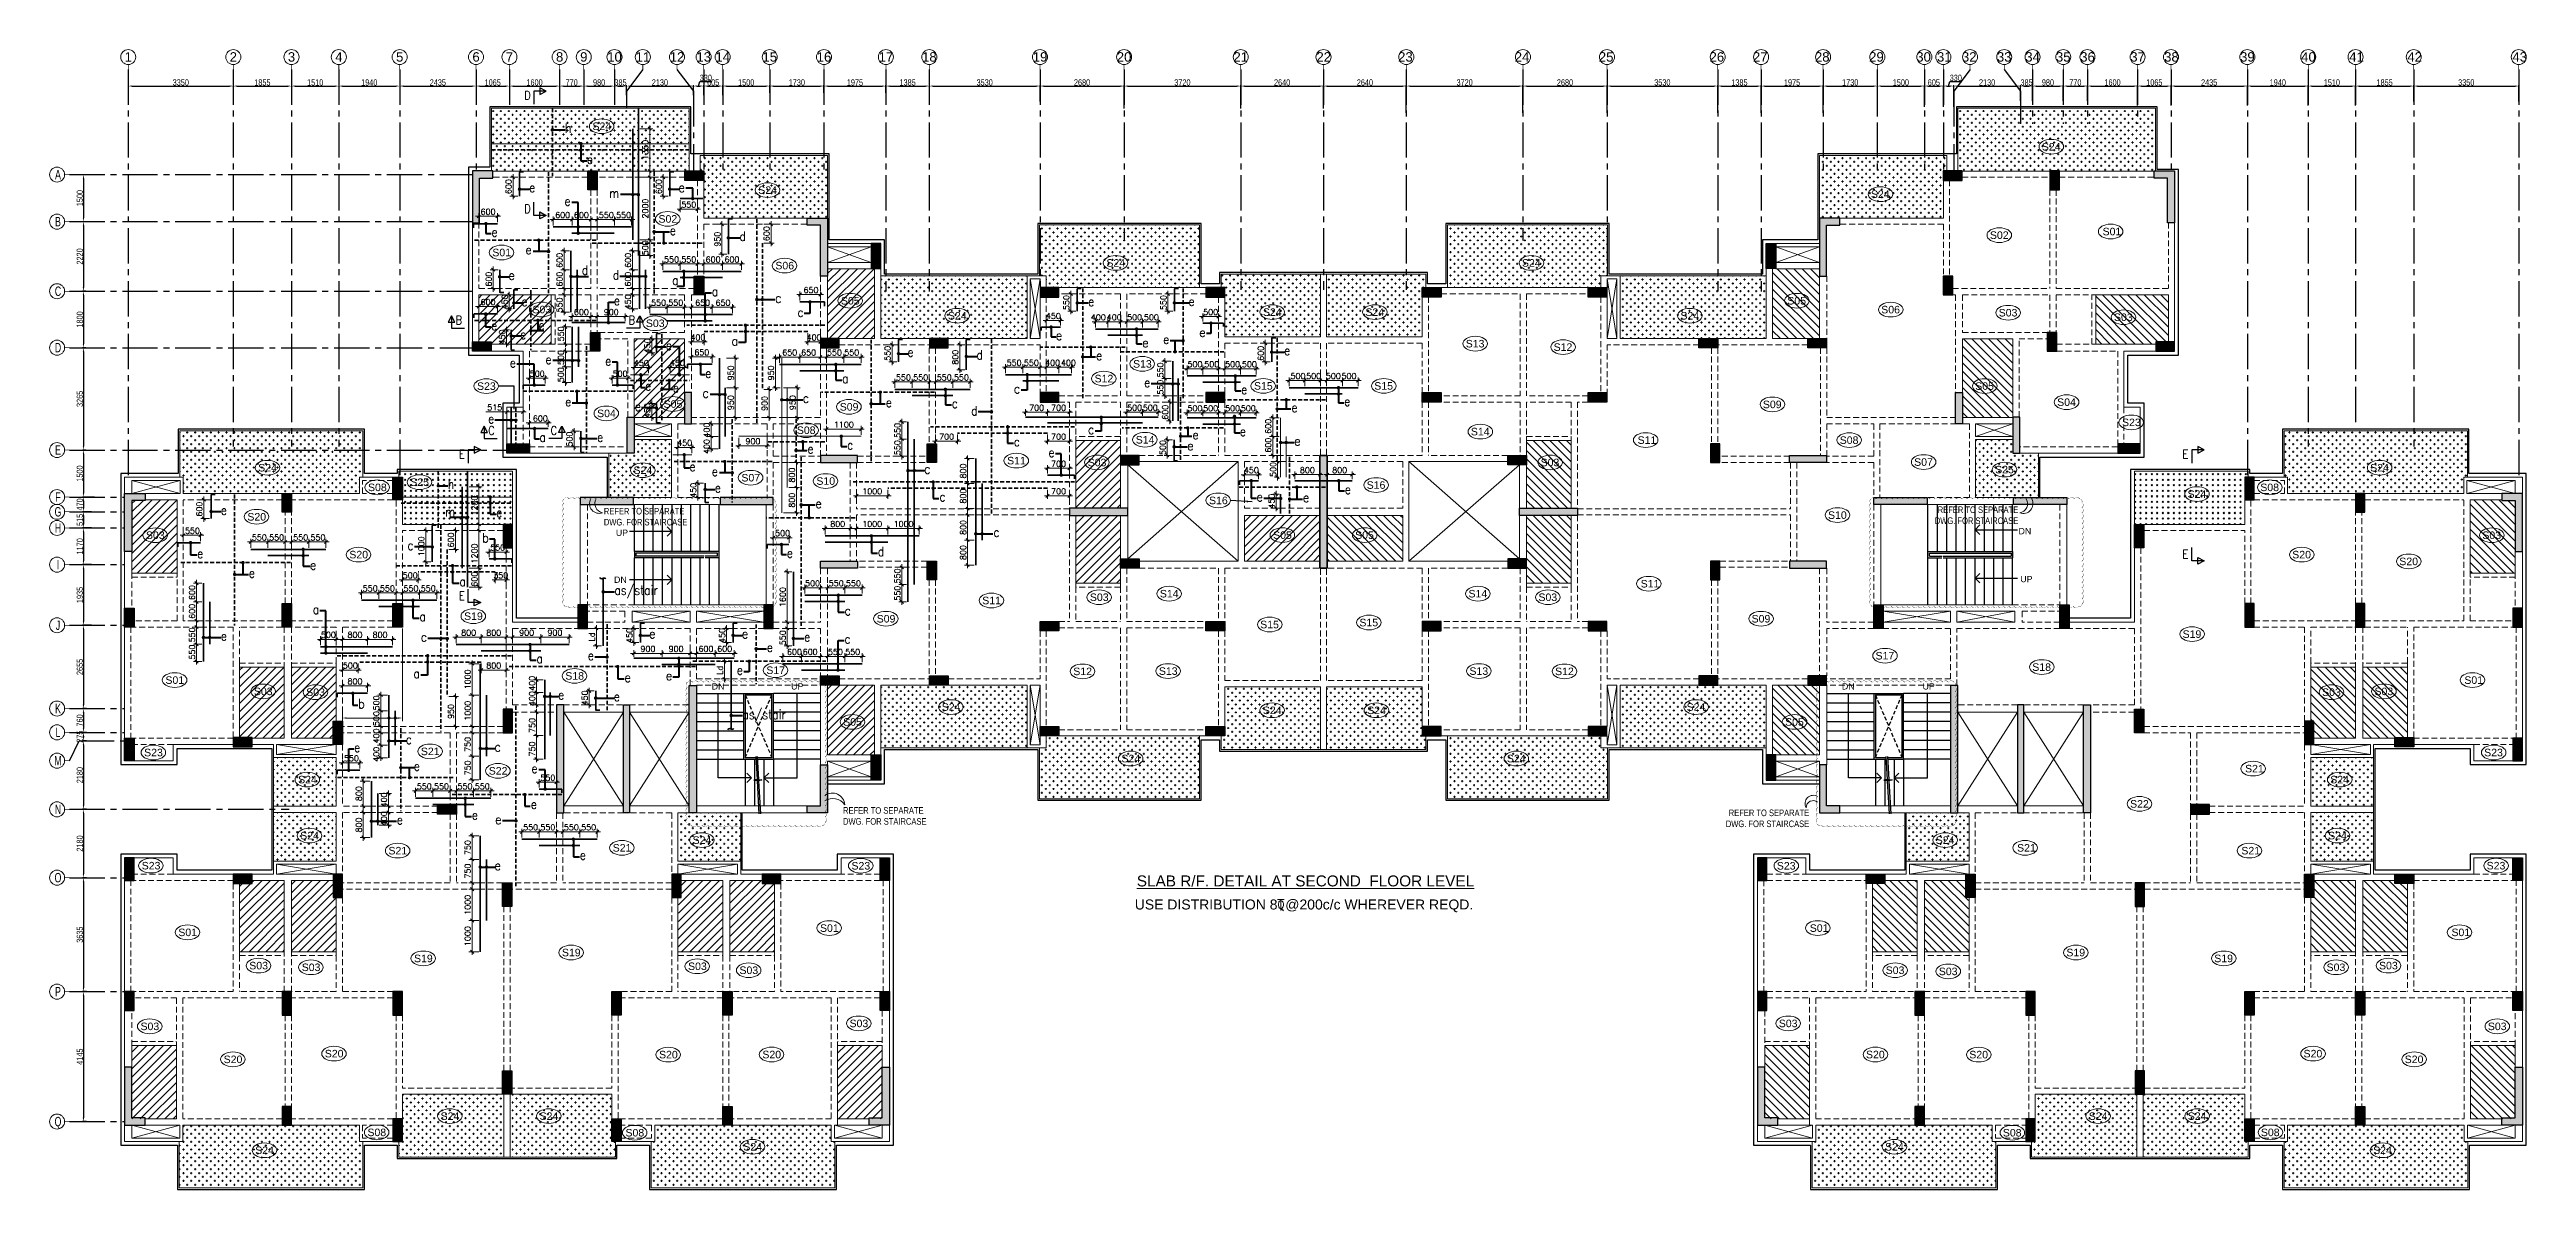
# Model space of a CAD drawing. Header units: millimetres. Extents: x 1255966 to 1543012, y 318612 to 465611.
# Drawn here: x 1255966 to 1334952, y 334043 to 370403 of the extents above; entities that cross this region are included whole.
import ezdxf
from ezdxf.enums import TextEntityAlignment as Align

# ---------------------------------------------------------------- set-up
doc = ezdxf.new("R2010")
doc.units = ezdxf.units.MM
doc.header["$LTSCALE"] = 500
doc.header["$MEASUREMENT"] = 0
doc.header["$PDMODE"] = 34
for name, pattern in [('CONTINOUS', [0]), ('DASHED2', [0.375, 0.25, -0.125]), ('HIDDEN', [0.375, 0.25, -0.125]), ('PHANTOM2', [1.25, 0.625, -0.125, 0.125, -0.125, 0.125, -0.125]), ('Site$0$CENTER2', [1.125, 0.75, -0.125, 0.125, -0.125])]:
    doc.linetypes.add(name, pattern=pattern)
doc.layers.get('Defpoints').update_dxf_attribs({"lineweight": 0})
for name, color, linetype, lineweight in [('ARROW', 1, 'Continuous', 0), ('CALL', 1, 'Continuous', 18), ('CUT OUT', 1, 'Continuous', 13), ('GRID NO.', 7, 'Continuous', 20), ('HATCH', 1, 'Continuous', 5), ('REVISION', 1, 'Continuous', 5), ('ST-DIM', 1, 'PHANTOM2', 15), ('STC AROW', 211, 'Continuous', 9), ('STC REINF.BOTTOM', 7, 'Continuous', 35), ('STC TEXT', 7, 'Continuous', 13), ('TEXT 01', 3, 'Continuous', 15), ('TEXT2MM', 3, 'Continuous', 18), ('TOWER AREA BEAM..', 3, 'Continuous', 20), ('TOWER COL HATCH', 253, 'Continuous', 20)]:
    doc.layers.add(name, color=color, linetype=linetype, lineweight=lineweight)
for name, color, linetype in [('CUTOUT', 8, 'HIDDEN'), ('D', 10, 'Continuous'), ('GLASS', 5, 'Continuous'), ('GRID', 7, 'Continuous'), ('GRID DIM', 7, 'Continuous'), ('S-COLUMN-HATCH', 253, 'Continuous'), ('S-FRAMING PLAN', 4, 'Continuous'), ('S-T', 3, 'Continuous'), ('sec', 31, 'Continuous'), ('TEXT-20', 3, 'Continuous'), ('TEXT-RM NAME', 6, 'Continuous'), ('tm', 5, 'Continuous'), ('TOWER AREA COLUMN.', 6, 'Continuous')]:
    doc.layers.add(name, color=color, linetype=linetype)
for name, color, linetype, true_color in [('PROJECTION', 7, 'HIDDEN', 0xff4000), ('RAILING', 7, 'Continuous', 0xadadad), ('STAIR', 7, 'Continuous', 0x3f4f7f)]:
    doc.layers.add(name, color=color, linetype=linetype, true_color=true_color)
doc.styles.add('1.100', font='ARIALN.TTF')
doc.styles.add('2MM', font='romans.shx', dxfattribs={"width": 0.7})
doc.styles.add('3mm', font='arial.ttf')
doc.styles.add('ABHI', font='arial.ttf')
doc.styles.add('ARIAL', font='arial.ttf')
doc.styles.add('D50', font='arial.ttf', dxfattribs={"width": 0.8})
doc.styles.add('ROMANCE', font='romans.shx')
doc.styles.add('RT', font='romant.shx', dxfattribs={"height": 8})
doc.styles.add('S-T', font='romans.shx')
doc.dimstyles.new('GRID DIM', dxfattribs={"dimtxt": 250, "dimasz": 100, "dimexe": 75, "dimexo": 0, "dimgap": 50, "dimtad": 1, "dimdec": 0, "dimzin": 0, "dimdsep": 46, "dimtxsty": 'ROMANCE', "dimblk": 'ARCHTICK', "dimcen": 0, "dimdle": 0.5, "dimclrd": 8, "dimclre": 8, "dimclrt": 3, "dimadec": 0, "dimazin": 0, "dimtfac": 1, "dimtdec": 0, "dimtmove": 0, "dimatfit": 3, "dimldrblk": 'DOT', "dimfxl": 200, "dimtolj": 1, "dimtzin": 0, "dimlwd": -1, "dimlwe": -1, "dimarcsym": 2})
doc.dimstyles.new('INNER DIM', dxfattribs={"dimtxt": 200, "dimasz": 120, "dimexe": 25, "dimexo": 25, "dimgap": 12, "dimtad": 1, "dimdec": 0, "dimrnd": 5, "dimzin": 0, "dimdsep": 46, "dimtxsty": 'D50', "dimcen": 0.09, "dimdle": 25, "dimclrt": 6, "dimadec": 0, "dimazin": 0, "dimtfac": 1, "dimtdec": 0, "dimtofl": 0, "dimtmove": 1, "dimatfit": 3, "dimfxl": 75, "dimtolj": 1, "dimtzin": 0, "dimarcsym": 0})
doc.dimstyles.new('SHUIB MOD.', dxfattribs={"dimtxt": 230, "dimasz": 130, "dimexe": 100, "dimexo": 70, "dimgap": 50, "dimtad": 2, "dimdec": 0, "dimzin": 4, "dimdsep": 46, "dimtxsty": '2MM', "dimblk": 'OBLIQUE', "dimcen": 0.09, "dimdle": 100, "dimclrd": 1, "dimclre": 1, "dimclrt": 3, "dimadec": 0, "dimazin": 0, "dimtfac": 1, "dimtdec": 0, "dimtix": 1, "dimtmove": 2, "dimatfit": 3, "dimfxl": 100, "dimtolj": 1, "dimlwd": -1, "dimarcsym": 0})
pattern_1 = [(90, (-1381890.62, -304839.69), (-125, 125), [62.5, -187.5]), (180, (-1381859.37, -304808.44), (-125, -125), [62.5, -187.5])]
pattern_2 = [(45, (-1381890.62, -304839.69), (-132.582521, 132.582521), [])]

msp = doc.modelspace()

# ---------------------------------------------------------------- texts
at = {"color": 1, "linetype": 'ByBlock', "char_height": 210, "width": 2966.846, "style": '1.100'}
for insert, attachment_point, rotation in [((1273642.6, 355783), 1, 0.002696), ((1318744.5, 355828.5), 3, 359.997304), ((1281271.7, 346237.9, 299787.3), 1, 0.002696), ((1312079.5, 346161.1, 299787.3), 3, 359.997304)]:
    msp.add_mtext('REFER TO SEPARATE DWG. FOR STAIRCASE ', dxfattribs=dict(at, insert=insert, attachment_point=attachment_point, rotation=rotation))
at = {"layer": 'S-T', "color": 2, "linetype": 'Continuous', "ltscale": 10, "style": 'S-T', "width": 0.85}
for s, p in [('h', (1272401.8, 367745.5)), ('e', (1273098.7, 366753.3)), ('e', (1271258.3, 365852)), ('m', (1273806.5, 365672.5)), ('e', (1276025.3, 365852)), ('e', (1272386.8, 365419.9)), ('e', (1270055.3, 364432.6)), ('e', (1275740.9, 364484.4)), ('d', (1277968.1, 364296.9)), ('e', (1271140.8, 363870.6)), ('d', (1272938.1, 363219.2)), ('d', (1273925, 363063.1)), ('e', (1270603.2, 363053.5)), ('a', (1275821.7, 362894.4)), ('a', (1277080.3, 362538.5)), ('e', (1271013.6, 362217.7)), ('e', (1273960.4, 362245.6)), ('c', (1279107.3, 362324.1)), ('c', (1279811.7, 361871.7)), ('e', (1289080.5, 362216.1)), ('e', (1292283.2, 362222.5)), ('e', (1270043.1, 361452)), ('e', (1270972, 361166.5)), ('e', (1271557.9, 361463.6)), ('e', (1275613.6, 360817.7)), ('a', (1277714.9, 360958.2)), ('e', (1288058.6, 361136.1)), ('e', (1290811.1, 360905.4)), ('e', (1291473, 361010.6)), ('e', (1292630.3, 361234.8)), ('e', (1270639.8, 360264.4)), ('e', (1271780.9, 360370.8)), ('e', (1273684.4, 360321.6)), ('e', (1283321.4, 360602.5)), ('d', (1285526, 360515)), ('e', (1289335.4, 360492.4)), ('e', (1295333.7, 360652.5)), ('e', (1274957.5, 359525.7)), ('e', (1275838.9, 359464.4)), ('c', (1276790.8, 359296.8)), ('e', (1276867.2, 359928.2)), ('a', (1281242.3, 359761.7)), ('c', (1286719.9, 359435.5)), ('e', (1290866.7, 359630.8)), ('e', (1293962.3, 359408)), ('e', (1269948.2, 358476.8)), ('e', (1272407.1, 359023.6)), ('e', (1274628.8, 358871.9)), ('c', (1279988.7, 359131.1)), ('e', (1282633.5, 358998.8)), ('c', (1284737.6, 358967.2)), ('d', (1285349.7, 358732.5)), ('e', (1295565.1, 358836.4)), ('e', (1297250.5, 359032.3)), ('a', (1271584.4, 357889.4)), ('e', (1273423.5, 357890.4)), ('c', (1281399.1, 357642)), ('c', (1286715.8, 357748.1)), ('c', (1289080.4, 358132.4)), ('e', (1292245.9, 357620.5)), ('e', (1292412.3, 357970.3)), ('e', (1293921, 358074.7)), ('e', (1295658.1, 357767.6)), ('e', (1276367.6, 356954.3)), ('e', (1280130.4, 357516.8)), ('c', (1283859.3, 356873.1)), ('e', (1287815.6, 357402.6)), ('h', (1268663.6, 356388.4)), ('e', (1277085.5, 356797.9)), ('e', (1277178.2, 356271.9)), ('e', (1297271.2, 356224)), ('e', (1261426, 355561.4)), ('m', (1268577, 355507.7)), ('e', (1270206.2, 355483.6)), ('e', (1280392.7, 355772.8)), ('c', (1284340.4, 355988.4)), ('e', (1294458.1, 355989.4)), ('e', (1295935.9, 355964.3)), ('b', (1269766.1, 354680.9)), ('c', (1286067.7, 354858.4)), ('e', (1260669.5, 354178.2)), ('e', (1264270.9, 353811.8)), ('c', (1267379.7, 354438.1)), ('e', (1279476.5, 354194.1)), ('d', (1282377.6, 354242.5)), ('e', (1262319.3, 353555.9)), ('a', (1269038.5, 353284.4)), ('as/stair', (1273977.4, 353006.8)), ('a', (1264357.4, 352397.8)), ('a', (1267760.2, 352168.6)), ('c', (1281320.2, 352355.6)), ('e', (1261422.8, 351549.4)), ('c', (1267807.7, 351516.2)), ('e', (1275088.9, 351619.7)), ('e', (1278045.1, 351619.7)), ('e', (1280024.6, 351520.3)), ('c', (1281313.3, 351453.7)), ('a', (1271492.5, 350827)), ('e', (1273131.7, 350925.6)), ('e', (1278838.1, 351188.1)), ('a', (1267567.6, 350350.9)), ('e', (1274303.4, 350226.9)), ('e', (1275621.1, 350283.5)), ('e', (1277878.3, 350461.9)), ('b', (1265809, 349387.2)), ('e', (1272183.7, 349671.8)), ('e', (1273954.6, 349616.1)), ('as/stair', (1278059, 349043.5)), ('c', (1267328.4, 348250.9)), ('e', (1265678.4, 347993.9)), ('e', (1267582.9, 347399.6)), ('c', (1270158.9, 348010.1)), ('e', (1271330.1, 347323.8)), ('e', (1269427.2, 345839.4)), ('e', (1271309, 346181.1)), ('e', (1267039.3, 345687.9)), ('e', (1270178.8, 345695.7)), ('e', (1270158.9, 344225.8)), ('e', (1272875.2, 344560.7))]:
    msp.add_text(s, height=300, dxfattribs=at).set_placement(p)
at = {"layer": 'STC TEXT', "color": 3, "style": '3mm'}
msp.add_text('USE DISTRIBUTION 8  @200c/c WHEREVER REQD.', height=318.75, dxfattribs=at).set_placement((1290572.6, 342973.5, -39.7))
at = {"layer": 'TEXT 01', "color": 2, "linetype": 'Continuous', "style": 'ABHI'}
for s, p in [('S24', (1273278.7, 367835.6, -1.8)), ('S24', (1319498.5, 367181.4, -1.8)), ('S24', (1278568.5, 365797.8, -1.8)), ('S24', (1314047.6, 365668.4, -1.8)), ('S02', (1275384.9, 364880.1, 0)), ('S02', (1317842, 364361.7, 0)), ('S01', (1321435.5, 364477.7, 1.7)), ('S01', (1270086.6, 363808.6, 1.7)), ('S06', (1279112.1, 363391.2, 1.7)), ('S24', (1289668.1, 363476, -1.8)), ('S24', (1302919.7, 363476, -1.8)), ('S03', (1271365.7, 361989.4, 0)), ('S03', (1274983.5, 361550.6, 0)), ('S05', (1281203.4, 362269.9, 0)), ('S24', (1284615.5, 361791, -1.8)), ('S24', (1294660.4, 361906.1, -1.8)), ('S24', (1297927.4, 361906.1, -1.8)), ('S24', (1307972.3, 361791, -1.8)), ('S05', (1311381.6, 362269.9, 0)), ('S06', (1314377.5, 361986.8, 1.7)), ('S03', (1318121.9, 361888.3, 0)), ('S03', (1321798.9, 361744.2, 0)), ('S13', (1301126.7, 360900.5, 0)), ('S12', (1303930.1, 360790.5, 0)), ('S13', (1290518.2, 360256.5, 0)), ('S23', (1269598.8, 359546.4, 0)), ('S12', (1289291.2, 359787.4, 0)), ('S15', (1294374.4, 359553.5, 0)), ('S15', (1298210.6, 359553.5, 0)), ('S05', (1317373.9, 359548.4, 0)), ('S04', (1273427.3, 358676.2, 0)), ('S05', (1275548.4, 358976.2, 0)), ('S09', (1281164.7, 358886.1, 0)), ('S09', (1310602.3, 358962.9, 0)), ('S04', (1319986.5, 359034.3, 0)), ('S23', (1322054.4, 358390.5, 0)), ('S08', (1279796.6, 358140, 1.7)), ('S14', (1290603.1, 357836.1, 0)), ('S14', (1301290.7, 358096.2, 0)), ('S11', (1306608.5, 357824.5, 1.7)), ('S08', (1313052.8, 357823.5, 1.7)), ('S24', (1262620, 356944.4, 0)), ('S24', (1274589.6, 356864.2, 0)), ('S11', (1286500.7, 357170.3, 1.7)), ('S03', (1289071.7, 357111, 1.7)), ('S03', (1303515.1, 357111, 1.7)), ('S07', (1315425.7, 357125.1, 1.7)), ('S25', (1318007.9, 356884.1, 0)), ('S24', (1329967.8, 356944.4, 0)), ('S08', (1266121.9, 356317.5, 0)), ('S25', (1267470.1, 356482.3, 0)), ('S07', (1278029.2, 356624.9, 1.7)), ('S10', (1280419.9, 356518.6, 1.7)), ('S16', (1297967.9, 356391.5, 0)), ('S24', (1324144.6, 356103.4, 0)), ('S08', (1326464.4, 356317.5, 0)), ('S20', (1262274.9, 355379.2, 0)), ('S16', (1292940.3, 355900.5, 0)), ('S10', (1312679.6, 355432.3, 1.7)), ('S03', (1259041.5, 354790.5, 0)), ('S05', (1294985.2, 354793.6, 0)), ('S05', (1297599.8, 354793.6, 0)), ('S03', (1333545.3, 354790.5, 0)), ('S20', (1265526.5, 354172.3, 0)), ('S20', (1327483.7, 354172.3, 0)), ('S20', (1330897, 353955.4, 0)), ('S14', (1291373.3, 352926.1, 0)), ('S14', (1301214.4, 352926.1, 0)), ('S11', (1306705.7, 353244.3, 1.7)), ('S19', (1269186.3, 352208.6, 1.7)), ('S09', (1282343, 352126.5, 0)), ('S11', (1285709.2, 352709, 1.7)), ('S03', (1289141.6, 352812.7, 1.7)), ('S03', (1303445.2, 352812.7, 1.7)), ('S09', (1310243.3, 352126.5, 0)), ('S15', (1294573.1, 351942.7, 0)), ('S15', (1297735.8, 352005.9, 0)), ('S19', (1323986.8, 351635.9, 1.7)), ('S17', (1278823.5, 350484.5, 1.7)), ('S13', (1291341.4, 350457.4, 0)), ('S13', (1301245.4, 350457.4, 0)), ('S17', (1314193.9, 350947, 1.7)), ('S18', (1319193.7, 350584.8, 1.7)), ('S01', (1259661.7, 350169.4, 0)), ('S03', (1262482.1, 349809.6, 0)), ('S03', (1264151.8, 349784.5, 0)), ('S18', (1272413.4, 350304.2, 1.7)), ('S12', (1288612.9, 350448.1, 0)), ('S12', (1303976.3, 350448.1, 0)), ('S03', (1328435, 349784.5, 0)), ('S03', (1330104.7, 349809.6, 0)), ('S01', (1332971.4, 350169.4, 0)), ('S24', (1284417.1, 349310.5, -1.8)), ('S24', (1294656.9, 349205.6, -1.8)), ('S24', (1297983.5, 349205.6, -1.8)), ('S24', (1308170.7, 349310.5, -1.8)), ('S05', (1281274.8, 348834.4, 0)), ('S05', (1311310.2, 348834.4, 0)), ('S23', (1258983.1, 347859.6, 0)), ('S21', (1267807.1, 347895.9, 1.7)), ('S24', (1290148.3, 347667.7, -1.8)), ('S24', (1302439.5, 347667.7, -1.8)), ('S21', (1325978.2, 347345.8, 1.7)), ('S23', (1333603.7, 347859.6, 0)), ('S24', (1263893, 346996.8, 0)), ('S22', (1269972, 347275.6, 1.7)), ('S24', (1328694.8, 346996.8, 0)), ('S22', (1322312, 346222.1, 1.7)), ('S24', (1263960.4, 345210.6, 0)), ('S24', (1276473.5, 345065.4, -1.8)), ('S24', (1316114.3, 345065.4, -1.8)), ('S24', (1328627.3, 345210.6, 0)), ('S23', (1258905.4, 344251.1, 0)), ('S21', (1266773.2, 344729.5, 1.7)), ('S21', (1273924.8, 344819.8, 1.7)), ('S23', (1281539.4, 344246.7, 0)), ('S23', (1311047.4, 344246.7, 0)), ('S21', (1318708.3, 344819.8, 1.7)), ('S21', (1325859.9, 344729.5, 1.7)), ('S23', (1333681.4, 344251.1, 0)), ('S01', (1260073.3, 342123.9, 0)), ('S01', (1280535.6, 342259.9, 0)), ('S01', (1312097.5, 342259.9, 0)), ('S01', (1332559.9, 342123.9, 0)), ('S03', (1262336.2, 341063.7, 0)), ('S03', (1264008.4, 341009, 0)), ('S19', (1267589.4, 341292.3, 1.7)), ('S19', (1272305.8, 341480.2, 1.7)), ('S03', (1276327.9, 341042.2, 0)), ('S19', (1320280.5, 341480.2, 1.7)), ('S19', (1324996.9, 341292.3, 1.7)), ('S03', (1328578.4, 341009, 0)), ('S03', (1330250.6, 341063.7, 0)), ('S03', (1277966.9, 340916.2, 0)), ('S03', (1314518.4, 340916.2, 0)), ('S03', (1316212, 340878.3, 0)), ('S03', (1258867, 339125.7, 0)), ('S03', (1281477.4, 339218.9, 0)), ('S03', (1311109.4, 339218.9, 0)), ('S03', (1333719.8, 339125.7, 0)), ('S20', (1261519.1, 338073.3, 0)), ('S20', (1264743.7, 338255.7, 0)), ('S20', (1275402.8, 338224.4, 0)), ('S20', (1278697.6, 338227.1, 0)), ('S20', (1313890, 338227.1, 0)), ('S20', (1317184.8, 338224.4, 0)), ('S20', (1327843.9, 338255.7, 0)), ('S20', (1331068.5, 338073.3, 0)), ('S24', (1268436.3, 336262, 0)), ('S24', (1271594.3, 336262, 0)), ('S24', (1320993.5, 336262, 0)), ('S24', (1324151.5, 336262, 0)), ('S08', (1266103.6, 335743.9, 0)), ('S08', (1274332.5, 335733.3, 0)), ('S08', (1318253.9, 335733.3, 0)), ('S08', (1326482.7, 335743.9, 0)), ('S24', (1262525.2, 335173.1, 0)), ('S24', (1278091.3, 335283.6, 0)), ('S24', (1314496.4, 335283.6, 0)), ('S24', (1330062.5, 335173.1, 0))]:
    msp.add_text(s, height=240, dxfattribs=at).set_placement(p)
at = {"layer": 'TEXT-20', "color": 4, "lineweight": 20, "ltscale": 0.2, "style": 'RT', "width": 0.85}
for s, p in [('D', (1271107.5, 368806.8)), ('D', (1271107.5, 365188.2)), ('B', (1268912.1, 361636.8)), ('B', (1274426.4, 361636.8)), ('C', (1269952.1, 358115.3)), ('C', (1271945.3, 358115.3)), ('E', (1269019, 357361.1)), ('E', (1323979.5, 357361.1)), ('E', (1323979.5, 354169.4)), ('E', (1269019, 352842.6))]:
    msp.add_text(s, height=272.2, dxfattribs=at).set_placement(p)
at = {"layer": 'TEXT-RM NAME', "style": 'ARIAL'}
for s, p in [('UP', (1274026.6, 354889.3, 0)), ('DN', (1273969.3, 353392.3, 0)), ('DN', (1277083.9, 349989.6, 0)), ('DN', (1313123.9, 349989.6, 0)), ('UP', (1315694.7, 349989.6, 0))]:
    msp.add_text(s, height=200, rotation=360, dxfattribs=at).set_placement(p)
for s, p in [('DN', (1318756.4, 354941.9, 0)), ('UP', (1318811.7, 353413.5, 0)), ('UP', (1279615.3, 349989.6, 0))]:
    msp.add_text(s, height=200, dxfattribs=at).set_placement(p)
at = {"layer": 'TEXT2MM', "linetype": 'Continuous', "style": '3mm'}
msp.add_text('%%USLAB R/F. DETAIL AT SECOND  FLOOR LEVEL', height=350, dxfattribs=at).set_placement((1290637.4, 343709.4, 0))

# ---------------------------------------------------------------- blocks, each defined once
blk = doc.blocks.new('M')
at = {"layer": 'tm', "color": 1, "linetype": 'Continuous', "ltscale": 2}
blk.add_line((0, -101), (43, -142), dxfattribs=at)
at = {"layer": 'tm', "color": 1, "linetype": 'Continuous', "ltscale": 2, "style": 'S-T'}
for s, height, p in [('T', 207, (-80, -142)), ('O', 138, (-72, -101))]:
    blk.add_text(s, height=height, dxfattribs=at).set_placement(p)
blk = doc.blocks.new('GRID MARK')
at = {"layer": 'GRID NO.', "const_width": 50}
blk.add_lwpolyline([(0, -541), (0, -891)], dxfattribs=at)
at = {"layer": 'GRID NO.'}
blk.add_circle((0, 0), 541, dxfattribs=at)
at = {"layer": 'GRID NO.', "style": 'D50', "width": 0.8}
blk.add_attdef('Y1', text='', height=500, dxfattribs=at).set_placement((-33, -267), align=Align.CENTER)
blk = doc.blocks.new('*D123')
at = {"layer": 'Defpoints', "color": 0, "linetype": 'Continuous', "transparency": 16777216}
for p in [(1258477, 369293), (1261827, 369293), (1261827, 369237)]:
    blk.add_point(p, dxfattribs=at)
at = {"layer": 'GRID DIM', "color": 0, "linetype": 'Continuous', "lineweight": -2, "transparency": 16777216}
for p, q in [((1258477, 369268), (1258477, 369212)), ((1261827, 369268), (1261827, 369212))]:
    blk.add_line(p, q, dxfattribs=at)
at = {"layer": 'GRID DIM', "linetype": 'Continuous', "lineweight": -2, "transparency": 16777216}
blk.add_line((1258597, 369237), (1261707, 369237), dxfattribs=at)
at = {"layer": 'GRID DIM', "linetype": 'Continuous', "transparency": 16777216}
for points in [[(1258597, 369257), (1258597, 369217), (1258477, 369237)], [(1261707, 369257), (1261707, 369217), (1261827, 369237)]]:
    blk.add_solid(points, dxfattribs=at)
at = {"layer": 'GRID DIM', "linetype": 'Continuous', "transparency": 16777216, "insert": (1260152, 369352), "char_height": 200, "attachment_point": 5, "style": 'D50'}
blk.add_mtext('\\A1;3350', dxfattribs=at)
blk = doc.blocks.new('*D124')
at = {"layer": 'Defpoints', "color": 0, "linetype": 'Continuous', "transparency": 16777216}
for p in [(1261827, 369293), (1263682, 369555), (1263682, 369237)]:
    blk.add_point(p, dxfattribs=at)
at = {"layer": 'GRID DIM', "color": 0, "linetype": 'Continuous', "lineweight": -2, "transparency": 16777216}
for p, q in [((1261827, 369268), (1261827, 369212)), ((1263682, 369530), (1263682, 369212))]:
    blk.add_line(p, q, dxfattribs=at)
at = {"layer": 'GRID DIM', "linetype": 'Continuous', "lineweight": -2, "transparency": 16777216}
blk.add_line((1261947, 369237), (1263562, 369237), dxfattribs=at)
at = {"layer": 'GRID DIM', "linetype": 'Continuous', "transparency": 16777216}
for points in [[(1261947, 369257), (1261947, 369217), (1261827, 369237)], [(1263562, 369257), (1263562, 369217), (1263682, 369237)]]:
    blk.add_solid(points, dxfattribs=at)
at = {"layer": 'GRID DIM', "linetype": 'Continuous', "transparency": 16777216, "insert": (1262754, 369351), "char_height": 200, "attachment_point": 5, "style": 'D50'}
blk.add_mtext('\\A1;1855', dxfattribs=at)
blk = doc.blocks.new('*D125')
at = {"layer": 'Defpoints', "color": 0, "linetype": 'Continuous', "transparency": 16777216}
for p in [(1263682, 369555), (1265192, 369555), (1265192, 369237)]:
    blk.add_point(p, dxfattribs=at)
at = {"layer": 'GRID DIM', "color": 0, "linetype": 'Continuous', "lineweight": -2, "transparency": 16777216}
for p, q in [((1263682, 369530), (1263682, 369212)), ((1265192, 369530), (1265192, 369212))]:
    blk.add_line(p, q, dxfattribs=at)
at = {"layer": 'GRID DIM', "linetype": 'Continuous', "lineweight": -2, "transparency": 16777216}
blk.add_line((1263802, 369237), (1265072, 369237), dxfattribs=at)
at = {"layer": 'GRID DIM', "linetype": 'Continuous', "transparency": 16777216}
for points in [[(1263802, 369257), (1263802, 369217), (1263682, 369237)], [(1265072, 369257), (1265072, 369217), (1265192, 369237)]]:
    blk.add_solid(points, dxfattribs=at)
at = {"layer": 'GRID DIM', "linetype": 'Continuous', "transparency": 16777216, "insert": (1264437, 369351), "char_height": 200, "attachment_point": 5, "style": 'D50'}
blk.add_mtext('\\A1;1510', dxfattribs=at)
blk = doc.blocks.new('*D126')
at = {"layer": 'Defpoints', "color": 0, "linetype": 'Continuous', "transparency": 16777216}
for p in [(1265192, 369555), (1267132, 369555), (1267132, 369237)]:
    blk.add_point(p, dxfattribs=at)
at = {"layer": 'GRID DIM', "color": 0, "linetype": 'Continuous', "lineweight": -2, "transparency": 16777216}
for p, q in [((1265192, 369530), (1265192, 369212)), ((1267132, 369530), (1267132, 369212))]:
    blk.add_line(p, q, dxfattribs=at)
at = {"layer": 'GRID DIM', "linetype": 'Continuous', "lineweight": -2, "transparency": 16777216}
blk.add_line((1265312, 369237), (1267012, 369237), dxfattribs=at)
at = {"layer": 'GRID DIM', "linetype": 'Continuous', "transparency": 16777216}
for points in [[(1265312, 369257), (1265312, 369217), (1265192, 369237)], [(1267012, 369257), (1267012, 369217), (1267132, 369237)]]:
    blk.add_solid(points, dxfattribs=at)
at = {"layer": 'GRID DIM', "linetype": 'Continuous', "transparency": 16777216, "insert": (1266162, 369351), "char_height": 200, "attachment_point": 5, "style": 'D50'}
blk.add_mtext('\\A1;1940', dxfattribs=at)
blk = doc.blocks.new('*D127')
at = {"layer": 'Defpoints', "color": 0, "linetype": 'Continuous', "transparency": 16777216}
for p in [(1267132, 369555), (1269567, 369555), (1269567, 369237)]:
    blk.add_point(p, dxfattribs=at)
at = {"layer": 'GRID DIM', "color": 0, "linetype": 'Continuous', "lineweight": -2, "transparency": 16777216}
for p, q in [((1267132, 369530), (1267132, 369212)), ((1269567, 369530), (1269567, 369212))]:
    blk.add_line(p, q, dxfattribs=at)
at = {"layer": 'GRID DIM', "linetype": 'Continuous', "lineweight": -2, "transparency": 16777216}
blk.add_line((1267252, 369237), (1269447, 369237), dxfattribs=at)
at = {"layer": 'GRID DIM', "linetype": 'Continuous', "transparency": 16777216}
for points in [[(1267252, 369257), (1267252, 369217), (1267132, 369237)], [(1269447, 369257), (1269447, 369217), (1269567, 369237)]]:
    blk.add_solid(points, dxfattribs=at)
at = {"layer": 'GRID DIM', "linetype": 'Continuous', "transparency": 16777216, "insert": (1268349, 369352), "char_height": 200, "attachment_point": 5, "style": 'D50'}
blk.add_mtext('\\A1;2435', dxfattribs=at)
blk = doc.blocks.new('*D128')
at = {"layer": 'Defpoints', "color": 0, "linetype": 'Continuous', "transparency": 16777216}
for p in [(1269567, 369555), (1270632, 369555), (1270632, 369237)]:
    blk.add_point(p, dxfattribs=at)
at = {"layer": 'GRID DIM', "color": 0, "linetype": 'Continuous', "lineweight": -2, "transparency": 16777216}
for p, q in [((1269567, 369530), (1269567, 369212)), ((1270632, 369530), (1270632, 369212))]:
    blk.add_line(p, q, dxfattribs=at)
at = {"layer": 'GRID DIM', "linetype": 'Continuous', "lineweight": -2, "transparency": 16777216}
blk.add_line((1269687, 369237), (1270512, 369237), dxfattribs=at)
at = {"layer": 'GRID DIM', "linetype": 'Continuous', "transparency": 16777216}
for points in [[(1269687, 369257), (1269687, 369217), (1269567, 369237)], [(1270512, 369257), (1270512, 369217), (1270632, 369237)]]:
    blk.add_solid(points, dxfattribs=at)
at = {"layer": 'GRID DIM', "linetype": 'Continuous', "transparency": 16777216, "insert": (1270099, 369351), "char_height": 200, "attachment_point": 5, "style": 'D50'}
blk.add_mtext('\\A1;1065', dxfattribs=at)
blk = doc.blocks.new('*D129')
at = {"layer": 'Defpoints', "color": 0, "linetype": 'Continuous', "transparency": 16777216}
for p in [(1270632, 369555), (1272232, 369479), (1272232, 369237)]:
    blk.add_point(p, dxfattribs=at)
at = {"layer": 'GRID DIM', "color": 0, "linetype": 'Continuous', "lineweight": -2, "transparency": 16777216}
for p, q in [((1270632, 369530), (1270632, 369212)), ((1272232, 369454), (1272232, 369212))]:
    blk.add_line(p, q, dxfattribs=at)
at = {"layer": 'GRID DIM', "linetype": 'Continuous', "lineweight": -2, "transparency": 16777216}
blk.add_line((1270752, 369237), (1272112, 369237), dxfattribs=at)
at = {"layer": 'GRID DIM', "linetype": 'Continuous', "transparency": 16777216}
for points in [[(1270752, 369257), (1270752, 369217), (1270632, 369237)], [(1272112, 369257), (1272112, 369217), (1272232, 369237)]]:
    blk.add_solid(points, dxfattribs=at)
at = {"layer": 'GRID DIM', "linetype": 'Continuous', "transparency": 16777216, "insert": (1271432, 369351), "char_height": 200, "attachment_point": 5, "style": 'D50'}
blk.add_mtext('\\A1;1600', dxfattribs=at)
blk = doc.blocks.new('*D130')
at = {"layer": 'Defpoints', "color": 0, "linetype": 'Continuous', "transparency": 16777216}
for p in [(1272232, 369479), (1273002, 369479), (1273002, 369237)]:
    blk.add_point(p, dxfattribs=at)
at = {"layer": 'GRID DIM', "color": 0, "linetype": 'Continuous', "lineweight": -2, "transparency": 16777216}
for p, q in [((1272232, 369454), (1272232, 369212)), ((1273002, 369454), (1273002, 369212))]:
    blk.add_line(p, q, dxfattribs=at)
at = {"layer": 'GRID DIM', "linetype": 'Continuous', "lineweight": -2, "transparency": 16777216}
blk.add_line((1272352, 369237), (1272882, 369237), dxfattribs=at)
at = {"layer": 'GRID DIM', "linetype": 'Continuous', "transparency": 16777216}
for points in [[(1272352, 369257), (1272352, 369217), (1272232, 369237)], [(1272882, 369257), (1272882, 369217), (1273002, 369237)]]:
    blk.add_solid(points, dxfattribs=at)
at = {"layer": 'GRID DIM', "linetype": 'Continuous', "transparency": 16777216, "insert": (1272617, 369351), "char_height": 200, "attachment_point": 5, "style": 'D50'}
blk.add_mtext('\\A1;770', dxfattribs=at)
blk = doc.blocks.new('*D131')
at = {"layer": 'Defpoints', "color": 0, "linetype": 'Continuous', "transparency": 16777216}
for p in [(1273002, 369479), (1273982, 369561), (1273982, 369237)]:
    blk.add_point(p, dxfattribs=at)
at = {"layer": 'GRID DIM', "color": 0, "linetype": 'Continuous', "lineweight": -2, "transparency": 16777216}
for p, q in [((1273002, 369454), (1273002, 369212)), ((1273982, 369536), (1273982, 369212))]:
    blk.add_line(p, q, dxfattribs=at)
at = {"layer": 'GRID DIM', "linetype": 'Continuous', "lineweight": -2, "transparency": 16777216}
blk.add_line((1273122, 369237), (1273862, 369237), dxfattribs=at)
at = {"layer": 'GRID DIM', "linetype": 'Continuous', "transparency": 16777216}
for points in [[(1273122, 369257), (1273122, 369217), (1273002, 369237)], [(1273862, 369257), (1273862, 369217), (1273982, 369237)]]:
    blk.add_solid(points, dxfattribs=at)
at = {"layer": 'GRID DIM', "linetype": 'Continuous', "transparency": 16777216, "insert": (1273492, 369351), "char_height": 200, "attachment_point": 5, "style": 'D50'}
blk.add_mtext('\\A1;980', dxfattribs=at)
blk = doc.blocks.new('*D132')
at = {"layer": 'Defpoints', "color": 0, "linetype": 'Continuous', "transparency": 16777216}
for p in [(1273982, 369561), (1274364, 369237), (1274364, 368926)]:
    blk.add_point(p, dxfattribs=at)
at = {"layer": 'GRID DIM', "color": 0, "linetype": 'Continuous', "lineweight": -2, "transparency": 16777216}
for p, q in [((1273982, 369536), (1273982, 369212)), ((1274364, 368951), (1274364, 369262))]:
    blk.add_line(p, q, dxfattribs=at)
at = {"layer": 'GRID DIM', "linetype": 'Continuous', "lineweight": -2, "transparency": 16777216}
blk.add_line((1274102, 369237), (1274244, 369237), dxfattribs=at)
at = {"layer": 'GRID DIM', "linetype": 'Continuous', "transparency": 16777216}
for points in [[(1274102, 369257), (1274102, 369217), (1273982, 369237)], [(1274244, 369257), (1274244, 369217), (1274364, 369237)]]:
    blk.add_solid(points, dxfattribs=at)
at = {"layer": 'GRID DIM', "linetype": 'Continuous', "transparency": 16777216, "insert": (1274173, 369352), "char_height": 200, "attachment_point": 5, "style": 'D50'}
blk.add_mtext('\\A1;385', dxfattribs=at)
blk = doc.blocks.new('*D133')
at = {"layer": 'Defpoints', "color": 0, "linetype": 'Continuous', "transparency": 16777216}
for p in [(1274364, 368926), (1276497, 369237), (1276497, 368926)]:
    blk.add_point(p, dxfattribs=at)
at = {"layer": 'GRID DIM', "color": 0, "linetype": 'Continuous', "lineweight": -2, "transparency": 16777216}
for p, q in [((1274364, 368951), (1274364, 369262)), ((1276497, 368951), (1276497, 369262))]:
    blk.add_line(p, q, dxfattribs=at)
at = {"layer": 'GRID DIM', "linetype": 'Continuous', "lineweight": -2, "transparency": 16777216}
blk.add_line((1274484, 369237), (1276377, 369237), dxfattribs=at)
at = {"layer": 'GRID DIM', "linetype": 'Continuous', "transparency": 16777216}
for points in [[(1274484, 369257), (1274484, 369217), (1274364, 369237)], [(1276377, 369257), (1276377, 369217), (1276497, 369237)]]:
    blk.add_solid(points, dxfattribs=at)
at = {"layer": 'GRID DIM', "linetype": 'Continuous', "transparency": 16777216, "insert": (1275430, 369352), "char_height": 200, "attachment_point": 5, "style": 'D50'}
blk.add_mtext('\\A1;2130', dxfattribs=at)
blk = doc.blocks.new('*D134')
at = {"layer": 'Defpoints', "color": 0, "linetype": 'Continuous', "transparency": 16777216}
for p in [(1276497, 368926), (1276827, 369237), (1276827, 368926)]:
    blk.add_point(p, dxfattribs=at)
at = {"layer": 'GRID DIM', "color": 0, "linetype": 'Continuous', "lineweight": -2, "transparency": 16777216}
for p, q in [((1276497, 368951), (1276497, 369262)), ((1276827, 368951), (1276827, 369262))]:
    blk.add_line(p, q, dxfattribs=at)
at = {"layer": 'GRID DIM', "linetype": 'Continuous', "lineweight": -2, "transparency": 16777216}
for p, q in [((1276617, 369237), (1276707, 369237)), ((1276662, 369237), (1276705, 369383)), ((1276705, 369383), (1277082, 369383))]:
    blk.add_line(p, q, dxfattribs=at)
at = {"layer": 'GRID DIM', "linetype": 'Continuous', "transparency": 16777216}
for points in [[(1276617, 369257), (1276617, 369217), (1276497, 369237)], [(1276707, 369257), (1276707, 369217), (1276827, 369237)]]:
    blk.add_solid(points, dxfattribs=at)
at = {"layer": 'GRID DIM', "linetype": 'Continuous', "transparency": 16777216, "insert": (1276894, 369497), "char_height": 200, "attachment_point": 5, "style": 'D50'}
blk.add_mtext('\\A1;330', dxfattribs=at)
blk = doc.blocks.new('*D135')
at = {"layer": 'Defpoints', "color": 0, "linetype": 'Continuous', "transparency": 16777216}
for p in [(1276827, 368926), (1277432, 369237), (1277432, 368926)]:
    blk.add_point(p, dxfattribs=at)
at = {"layer": 'GRID DIM', "color": 0, "linetype": 'Continuous', "lineweight": -2, "transparency": 16777216}
for p, q in [((1276827, 368951), (1276827, 369262)), ((1277432, 368951), (1277432, 369262))]:
    blk.add_line(p, q, dxfattribs=at)
at = {"layer": 'GRID DIM', "linetype": 'Continuous', "lineweight": -2, "transparency": 16777216}
blk.add_line((1276947, 369237), (1277312, 369237), dxfattribs=at)
at = {"layer": 'GRID DIM', "linetype": 'Continuous', "transparency": 16777216}
for points in [[(1276947, 369257), (1276947, 369217), (1276827, 369237)], [(1277312, 369257), (1277312, 369217), (1277432, 369237)]]:
    blk.add_solid(points, dxfattribs=at)
at = {"layer": 'GRID DIM', "linetype": 'Continuous', "transparency": 16777216, "insert": (1277129, 369351), "char_height": 200, "attachment_point": 5, "style": 'D50'}
blk.add_mtext('\\A1;605', dxfattribs=at)
blk = doc.blocks.new('*D136')
at = {"layer": 'Defpoints', "color": 0, "linetype": 'Continuous', "transparency": 16777216}
for p in [(1277432, 368926), (1278932, 369237), (1278932, 368999)]:
    blk.add_point(p, dxfattribs=at)
at = {"layer": 'GRID DIM', "color": 0, "linetype": 'Continuous', "lineweight": -2, "transparency": 16777216}
for p, q in [((1277432, 368951), (1277432, 369262)), ((1278932, 369024), (1278932, 369262))]:
    blk.add_line(p, q, dxfattribs=at)
at = {"layer": 'GRID DIM', "linetype": 'Continuous', "lineweight": -2, "transparency": 16777216}
blk.add_line((1277552, 369237), (1278812, 369237), dxfattribs=at)
at = {"layer": 'GRID DIM', "linetype": 'Continuous', "transparency": 16777216}
for points in [[(1277552, 369257), (1277552, 369217), (1277432, 369237)], [(1278812, 369257), (1278812, 369217), (1278932, 369237)]]:
    blk.add_solid(points, dxfattribs=at)
at = {"layer": 'GRID DIM', "linetype": 'Continuous', "transparency": 16777216, "insert": (1278182, 369351), "char_height": 200, "attachment_point": 5, "style": 'D50'}
blk.add_mtext('\\A1;1500', dxfattribs=at)
blk = doc.blocks.new('*D137')
at = {"layer": 'Defpoints', "color": 0, "linetype": 'Continuous', "transparency": 16777216}
for p in [(1278932, 368999), (1280662, 369237), (1280662, 368999)]:
    blk.add_point(p, dxfattribs=at)
at = {"layer": 'GRID DIM', "color": 0, "linetype": 'Continuous', "lineweight": -2, "transparency": 16777216}
for p, q in [((1278932, 369024), (1278932, 369262)), ((1280662, 369024), (1280662, 369262))]:
    blk.add_line(p, q, dxfattribs=at)
at = {"layer": 'GRID DIM', "linetype": 'Continuous', "lineweight": -2, "transparency": 16777216}
blk.add_line((1279052, 369237), (1280542, 369237), dxfattribs=at)
at = {"layer": 'GRID DIM', "linetype": 'Continuous', "transparency": 16777216}
for points in [[(1279052, 369257), (1279052, 369217), (1278932, 369237)], [(1280542, 369257), (1280542, 369217), (1280662, 369237)]]:
    blk.add_solid(points, dxfattribs=at)
at = {"layer": 'GRID DIM', "linetype": 'Continuous', "transparency": 16777216, "insert": (1279797, 369352), "char_height": 200, "attachment_point": 5, "style": 'D50'}
blk.add_mtext('\\A1;1730', dxfattribs=at)
blk = doc.blocks.new('*D138')
at = {"layer": 'Defpoints', "color": 0, "linetype": 'Continuous', "transparency": 16777216}
for p in [(1280662, 368999), (1282637, 369237), (1282637, 368999)]:
    blk.add_point(p, dxfattribs=at)
at = {"layer": 'GRID DIM', "color": 0, "linetype": 'Continuous', "lineweight": -2, "transparency": 16777216}
for p, q in [((1280662, 369024), (1280662, 369262)), ((1282637, 369024), (1282637, 369262))]:
    blk.add_line(p, q, dxfattribs=at)
at = {"layer": 'GRID DIM', "linetype": 'Continuous', "lineweight": -2, "transparency": 16777216}
blk.add_line((1280782, 369237), (1282517, 369237), dxfattribs=at)
at = {"layer": 'GRID DIM', "linetype": 'Continuous', "transparency": 16777216}
for points in [[(1280782, 369257), (1280782, 369217), (1280662, 369237)], [(1282517, 369257), (1282517, 369217), (1282637, 369237)]]:
    blk.add_solid(points, dxfattribs=at)
at = {"layer": 'GRID DIM', "linetype": 'Continuous', "transparency": 16777216, "insert": (1281649, 369351), "char_height": 200, "attachment_point": 5, "style": 'D50'}
blk.add_mtext('\\A1;1975', dxfattribs=at)
blk = doc.blocks.new('*D139')
at = {"layer": 'Defpoints', "color": 0, "linetype": 'Continuous', "transparency": 16777216}
for p in [(1282637, 368999), (1284022, 369237), (1284022, 368999)]:
    blk.add_point(p, dxfattribs=at)
at = {"layer": 'GRID DIM', "color": 0, "linetype": 'Continuous', "lineweight": -2, "transparency": 16777216}
for p, q in [((1282637, 369024), (1282637, 369262)), ((1284022, 369024), (1284022, 369262))]:
    blk.add_line(p, q, dxfattribs=at)
at = {"layer": 'GRID DIM', "linetype": 'Continuous', "lineweight": -2, "transparency": 16777216}
blk.add_line((1282757, 369237), (1283902, 369237), dxfattribs=at)
at = {"layer": 'GRID DIM', "linetype": 'Continuous', "transparency": 16777216}
for points in [[(1282757, 369257), (1282757, 369217), (1282637, 369237)], [(1283902, 369257), (1283902, 369217), (1284022, 369237)]]:
    blk.add_solid(points, dxfattribs=at)
at = {"layer": 'GRID DIM', "linetype": 'Continuous', "transparency": 16777216, "insert": (1283329, 369352), "char_height": 200, "attachment_point": 5, "style": 'D50'}
blk.add_mtext('\\A1;1385', dxfattribs=at)
blk = doc.blocks.new('*D140')
at = {"layer": 'Defpoints', "color": 0, "linetype": 'Continuous', "transparency": 16777216}
for p in [(1284022, 368999), (1287552, 369237), (1287552, 368715)]:
    blk.add_point(p, dxfattribs=at)
at = {"layer": 'GRID DIM', "color": 0, "linetype": 'Continuous', "lineweight": -2, "transparency": 16777216}
for p, q in [((1284022, 369024), (1284022, 369262)), ((1287552, 368740), (1287552, 369262))]:
    blk.add_line(p, q, dxfattribs=at)
at = {"layer": 'GRID DIM', "linetype": 'Continuous', "lineweight": -2, "transparency": 16777216}
blk.add_line((1284142, 369237), (1287432, 369237), dxfattribs=at)
at = {"layer": 'GRID DIM', "linetype": 'Continuous', "transparency": 16777216}
for points in [[(1284142, 369257), (1284142, 369217), (1284022, 369237)], [(1287432, 369257), (1287432, 369217), (1287552, 369237)]]:
    blk.add_solid(points, dxfattribs=at)
at = {"layer": 'GRID DIM', "linetype": 'Continuous', "transparency": 16777216, "insert": (1285787, 369352), "char_height": 200, "attachment_point": 5, "style": 'D50'}
blk.add_mtext('\\A1;3530', dxfattribs=at)
blk = doc.blocks.new('*D141')
at = {"layer": 'Defpoints', "color": 0, "linetype": 'Continuous', "transparency": 16777216}
for p in [(1290232, 369237), (1287552, 368715), (1290232, 368496)]:
    blk.add_point(p, dxfattribs=at)
at = {"layer": 'GRID DIM', "color": 0, "linetype": 'Continuous', "lineweight": -2, "transparency": 16777216}
for p, q in [((1287552, 368740), (1287552, 369262)), ((1290232, 368521), (1290232, 369262))]:
    blk.add_line(p, q, dxfattribs=at)
at = {"layer": 'GRID DIM', "linetype": 'Continuous', "lineweight": -2, "transparency": 16777216}
blk.add_line((1287672, 369237), (1290112, 369237), dxfattribs=at)
at = {"layer": 'GRID DIM', "linetype": 'Continuous', "transparency": 16777216}
for points in [[(1287672, 369257), (1287672, 369217), (1287552, 369237)], [(1290112, 369257), (1290112, 369217), (1290232, 369237)]]:
    blk.add_solid(points, dxfattribs=at)
at = {"layer": 'GRID DIM', "linetype": 'Continuous', "transparency": 16777216, "insert": (1288892, 369351), "char_height": 200, "attachment_point": 5, "style": 'D50'}
blk.add_mtext('\\A1;2680', dxfattribs=at)
blk = doc.blocks.new('*D142')
at = {"layer": 'Defpoints', "color": 0, "linetype": 'Continuous', "transparency": 16777216}
for p in [(1293952, 369237), (1290232, 368496), (1293952, 368496)]:
    blk.add_point(p, dxfattribs=at)
at = {"layer": 'GRID DIM', "color": 0, "linetype": 'Continuous', "lineweight": -2, "transparency": 16777216}
for p, q in [((1290232, 368521), (1290232, 369262)), ((1293952, 368521), (1293952, 369262))]:
    blk.add_line(p, q, dxfattribs=at)
at = {"layer": 'GRID DIM', "linetype": 'Continuous', "lineweight": -2, "transparency": 16777216}
blk.add_line((1290352, 369237), (1293832, 369237), dxfattribs=at)
at = {"layer": 'GRID DIM', "linetype": 'Continuous', "transparency": 16777216}
for points in [[(1290352, 369257), (1290352, 369217), (1290232, 369237)], [(1293832, 369257), (1293832, 369217), (1293952, 369237)]]:
    blk.add_solid(points, dxfattribs=at)
at = {"layer": 'GRID DIM', "linetype": 'Continuous', "transparency": 16777216, "insert": (1292092, 369352), "char_height": 200, "attachment_point": 5, "style": 'D50'}
blk.add_mtext('\\A1;3720', dxfattribs=at)
blk = doc.blocks.new('*D143')
at = {"layer": 'Defpoints', "color": 0, "linetype": 'Continuous', "transparency": 16777216}
for p in [(1296592, 369237), (1293952, 368496), (1296592, 368496)]:
    blk.add_point(p, dxfattribs=at)
at = {"layer": 'GRID DIM', "color": 0, "linetype": 'Continuous', "lineweight": -2, "transparency": 16777216}
for p, q in [((1293952, 368521), (1293952, 369262)), ((1296592, 368521), (1296592, 369262))]:
    blk.add_line(p, q, dxfattribs=at)
at = {"layer": 'GRID DIM', "linetype": 'Continuous', "lineweight": -2, "transparency": 16777216}
blk.add_line((1294072, 369237), (1296472, 369237), dxfattribs=at)
at = {"layer": 'GRID DIM', "linetype": 'Continuous', "transparency": 16777216}
for points in [[(1294072, 369257), (1294072, 369217), (1293952, 369237)], [(1296472, 369257), (1296472, 369217), (1296592, 369237)]]:
    blk.add_solid(points, dxfattribs=at)
at = {"layer": 'GRID DIM', "linetype": 'Continuous', "transparency": 16777216, "insert": (1295272, 369351), "char_height": 200, "attachment_point": 5, "style": 'D50'}
blk.add_mtext('\\A1;2640', dxfattribs=at)
blk = doc.blocks.new('*D144')
at = {"layer": 'Defpoints', "color": 0, "linetype": 'Continuous', "transparency": 16777216}
for p in [(1299232, 369237), (1296592, 368496), (1299232, 368354)]:
    blk.add_point(p, dxfattribs=at)
at = {"layer": 'GRID DIM', "color": 0, "linetype": 'Continuous', "lineweight": -2, "transparency": 16777216}
for p, q in [((1296592, 368521), (1296592, 369262)), ((1299232, 368379), (1299232, 369262))]:
    blk.add_line(p, q, dxfattribs=at)
at = {"layer": 'GRID DIM', "linetype": 'Continuous', "lineweight": -2, "transparency": 16777216}
blk.add_line((1296712, 369237), (1299112, 369237), dxfattribs=at)
at = {"layer": 'GRID DIM', "linetype": 'Continuous', "transparency": 16777216}
for points in [[(1296712, 369257), (1296712, 369217), (1296592, 369237)], [(1299112, 369257), (1299112, 369217), (1299232, 369237)]]:
    blk.add_solid(points, dxfattribs=at)
at = {"layer": 'GRID DIM', "linetype": 'Continuous', "transparency": 16777216, "insert": (1297912, 369351), "char_height": 200, "attachment_point": 5, "style": 'D50'}
blk.add_mtext('\\A1;2640', dxfattribs=at)
blk = doc.blocks.new('*D145')
at = {"layer": 'Defpoints', "color": 0, "linetype": 'Continuous', "transparency": 16777216}
for p in [(1302952, 369237), (1299232, 368354), (1302952, 368354)]:
    blk.add_point(p, dxfattribs=at)
at = {"layer": 'GRID DIM', "color": 0, "linetype": 'Continuous', "lineweight": -2, "transparency": 16777216}
for p, q in [((1299232, 368379), (1299232, 369262)), ((1302952, 368379), (1302952, 369262))]:
    blk.add_line(p, q, dxfattribs=at)
at = {"layer": 'GRID DIM', "linetype": 'Continuous', "lineweight": -2, "transparency": 16777216}
blk.add_line((1299352, 369237), (1302832, 369237), dxfattribs=at)
at = {"layer": 'GRID DIM', "linetype": 'Continuous', "transparency": 16777216}
for points in [[(1299352, 369257), (1299352, 369217), (1299232, 369237)], [(1302832, 369257), (1302832, 369217), (1302952, 369237)]]:
    blk.add_solid(points, dxfattribs=at)
at = {"layer": 'GRID DIM', "linetype": 'Continuous', "transparency": 16777216, "insert": (1301092, 369352), "char_height": 200, "attachment_point": 5, "style": 'D50'}
blk.add_mtext('\\A1;3720', dxfattribs=at)
blk = doc.blocks.new('*D146')
at = {"layer": 'Defpoints', "color": 0, "linetype": 'Continuous', "transparency": 16777216}
for p in [(1305632, 369237), (1302952, 368354), (1305632, 368354)]:
    blk.add_point(p, dxfattribs=at)
at = {"layer": 'GRID DIM', "color": 0, "linetype": 'Continuous', "lineweight": -2, "transparency": 16777216}
for p, q in [((1302952, 368379), (1302952, 369262)), ((1305632, 368379), (1305632, 369262))]:
    blk.add_line(p, q, dxfattribs=at)
at = {"layer": 'GRID DIM', "linetype": 'Continuous', "lineweight": -2, "transparency": 16777216}
blk.add_line((1303072, 369237), (1305512, 369237), dxfattribs=at)
at = {"layer": 'GRID DIM', "linetype": 'Continuous', "transparency": 16777216}
for points in [[(1303072, 369257), (1303072, 369217), (1302952, 369237)], [(1305512, 369257), (1305512, 369217), (1305632, 369237)]]:
    blk.add_solid(points, dxfattribs=at)
at = {"layer": 'GRID DIM', "linetype": 'Continuous', "transparency": 16777216, "insert": (1304292, 369351), "char_height": 200, "attachment_point": 5, "style": 'D50'}
blk.add_mtext('\\A1;2680', dxfattribs=at)
blk = doc.blocks.new('*D147')
at = {"layer": 'Defpoints', "color": 0, "linetype": 'Continuous', "transparency": 16777216}
for p in [(1309162, 369237), (1305632, 368354), (1309162, 368354)]:
    blk.add_point(p, dxfattribs=at)
at = {"layer": 'GRID DIM', "color": 0, "linetype": 'Continuous', "lineweight": -2, "transparency": 16777216}
for p, q in [((1305632, 368379), (1305632, 369262)), ((1309162, 368379), (1309162, 369262))]:
    blk.add_line(p, q, dxfattribs=at)
at = {"layer": 'GRID DIM', "linetype": 'Continuous', "lineweight": -2, "transparency": 16777216}
blk.add_line((1305752, 369237), (1309042, 369237), dxfattribs=at)
at = {"layer": 'GRID DIM', "linetype": 'Continuous', "transparency": 16777216}
for points in [[(1305752, 369257), (1305752, 369217), (1305632, 369237)], [(1309042, 369257), (1309042, 369217), (1309162, 369237)]]:
    blk.add_solid(points, dxfattribs=at)
at = {"layer": 'GRID DIM', "linetype": 'Continuous', "transparency": 16777216, "insert": (1307397, 369352), "char_height": 200, "attachment_point": 5, "style": 'D50'}
blk.add_mtext('\\A1;3530', dxfattribs=at)
blk = doc.blocks.new('*D148')
at = {"layer": 'Defpoints', "color": 0, "linetype": 'Continuous', "transparency": 16777216}
for p in [(1310547, 369237), (1309162, 368354), (1310547, 368354)]:
    blk.add_point(p, dxfattribs=at)
at = {"layer": 'GRID DIM', "color": 0, "linetype": 'Continuous', "lineweight": -2, "transparency": 16777216}
for p, q in [((1309162, 368379), (1309162, 369262)), ((1310547, 368379), (1310547, 369262))]:
    blk.add_line(p, q, dxfattribs=at)
at = {"layer": 'GRID DIM', "linetype": 'Continuous', "lineweight": -2, "transparency": 16777216}
blk.add_line((1309282, 369237), (1310427, 369237), dxfattribs=at)
at = {"layer": 'GRID DIM', "linetype": 'Continuous', "transparency": 16777216}
for points in [[(1309282, 369257), (1309282, 369217), (1309162, 369237)], [(1310427, 369257), (1310427, 369217), (1310547, 369237)]]:
    blk.add_solid(points, dxfattribs=at)
at = {"layer": 'GRID DIM', "linetype": 'Continuous', "transparency": 16777216, "insert": (1309854, 369352), "char_height": 200, "attachment_point": 5, "style": 'D50'}
blk.add_mtext('\\A1;1385', dxfattribs=at)
blk = doc.blocks.new('*D149')
at = {"layer": 'Defpoints', "color": 0, "linetype": 'Continuous', "transparency": 16777216}
for p in [(1312522, 369237), (1310547, 368354), (1312522, 368354)]:
    blk.add_point(p, dxfattribs=at)
at = {"layer": 'GRID DIM', "color": 0, "linetype": 'Continuous', "lineweight": -2, "transparency": 16777216}
for p, q in [((1310547, 368379), (1310547, 369262)), ((1312522, 368379), (1312522, 369262))]:
    blk.add_line(p, q, dxfattribs=at)
at = {"layer": 'GRID DIM', "linetype": 'Continuous', "lineweight": -2, "transparency": 16777216}
blk.add_line((1310667, 369237), (1312402, 369237), dxfattribs=at)
at = {"layer": 'GRID DIM', "linetype": 'Continuous', "transparency": 16777216}
for points in [[(1310667, 369257), (1310667, 369217), (1310547, 369237)], [(1312402, 369257), (1312402, 369217), (1312522, 369237)]]:
    blk.add_solid(points, dxfattribs=at)
at = {"layer": 'GRID DIM', "linetype": 'Continuous', "transparency": 16777216, "insert": (1311534, 369351), "char_height": 200, "attachment_point": 5, "style": 'D50'}
blk.add_mtext('\\A1;1975', dxfattribs=at)
blk = doc.blocks.new('*D150')
at = {"layer": 'Defpoints', "color": 0, "linetype": 'Continuous', "transparency": 16777216}
for p in [(1314252, 369237), (1312522, 368354), (1314252, 368354)]:
    blk.add_point(p, dxfattribs=at)
at = {"layer": 'GRID DIM', "color": 0, "linetype": 'Continuous', "lineweight": -2, "transparency": 16777216}
for p, q in [((1312522, 368379), (1312522, 369262)), ((1314252, 368379), (1314252, 369262))]:
    blk.add_line(p, q, dxfattribs=at)
at = {"layer": 'GRID DIM', "linetype": 'Continuous', "lineweight": -2, "transparency": 16777216}
blk.add_line((1312642, 369237), (1314132, 369237), dxfattribs=at)
at = {"layer": 'GRID DIM', "linetype": 'Continuous', "transparency": 16777216}
for points in [[(1312642, 369257), (1312642, 369217), (1312522, 369237)], [(1314132, 369257), (1314132, 369217), (1314252, 369237)]]:
    blk.add_solid(points, dxfattribs=at)
at = {"layer": 'GRID DIM', "linetype": 'Continuous', "transparency": 16777216, "insert": (1313387, 369352), "char_height": 200, "attachment_point": 5, "style": 'D50'}
blk.add_mtext('\\A1;1730', dxfattribs=at)
blk = doc.blocks.new('*D151')
at = {"layer": 'Defpoints', "color": 0, "linetype": 'Continuous', "transparency": 16777216}
for p in [(1315752, 369237), (1314252, 368354), (1315752, 368553)]:
    blk.add_point(p, dxfattribs=at)
at = {"layer": 'GRID DIM', "color": 0, "linetype": 'Continuous', "lineweight": -2, "transparency": 16777216}
for p, q in [((1314252, 368379), (1314252, 369262)), ((1315752, 368578), (1315752, 369262))]:
    blk.add_line(p, q, dxfattribs=at)
at = {"layer": 'GRID DIM', "linetype": 'Continuous', "lineweight": -2, "transparency": 16777216}
blk.add_line((1314372, 369237), (1315632, 369237), dxfattribs=at)
at = {"layer": 'GRID DIM', "linetype": 'Continuous', "transparency": 16777216}
for points in [[(1314372, 369257), (1314372, 369217), (1314252, 369237)], [(1315632, 369257), (1315632, 369217), (1315752, 369237)]]:
    blk.add_solid(points, dxfattribs=at)
at = {"layer": 'GRID DIM', "linetype": 'Continuous', "transparency": 16777216, "insert": (1315002, 369351), "char_height": 200, "attachment_point": 5, "style": 'D50'}
blk.add_mtext('\\A1;1500', dxfattribs=at)
blk = doc.blocks.new('*D152')
at = {"layer": 'Defpoints', "color": 0, "linetype": 'Continuous', "transparency": 16777216}
for p in [(1316357, 369237), (1315752, 368553), (1316357, 368553)]:
    blk.add_point(p, dxfattribs=at)
at = {"layer": 'GRID DIM', "color": 0, "linetype": 'Continuous', "lineweight": -2, "transparency": 16777216}
for p, q in [((1315752, 368578), (1315752, 369262)), ((1316357, 368578), (1316357, 369262))]:
    blk.add_line(p, q, dxfattribs=at)
at = {"layer": 'GRID DIM', "linetype": 'Continuous', "lineweight": -2, "transparency": 16777216}
blk.add_line((1315872, 369237), (1316237, 369237), dxfattribs=at)
at = {"layer": 'GRID DIM', "linetype": 'Continuous', "transparency": 16777216}
for points in [[(1315872, 369257), (1315872, 369217), (1315752, 369237)], [(1316237, 369257), (1316237, 369217), (1316357, 369237)]]:
    blk.add_solid(points, dxfattribs=at)
at = {"layer": 'GRID DIM', "linetype": 'Continuous', "transparency": 16777216, "insert": (1316054, 369351), "char_height": 200, "attachment_point": 5, "style": 'D50'}
blk.add_mtext('\\A1;605', dxfattribs=at)
blk = doc.blocks.new('*D153')
at = {"layer": 'Defpoints', "color": 0, "linetype": 'Continuous', "transparency": 16777216}
for p in [(1316687, 369237), (1316357, 368553), (1316687, 368553)]:
    blk.add_point(p, dxfattribs=at)
at = {"layer": 'GRID DIM', "color": 0, "linetype": 'Continuous', "lineweight": -2, "transparency": 16777216}
for p, q in [((1316357, 368578), (1316357, 369262)), ((1316687, 368578), (1316687, 369262))]:
    blk.add_line(p, q, dxfattribs=at)
at = {"layer": 'GRID DIM', "linetype": 'Continuous', "lineweight": -2, "transparency": 16777216}
for p, q in [((1316477, 369237), (1316567, 369237)), ((1316522, 369237), (1316565, 369383)), ((1316565, 369383), (1316942, 369383))]:
    blk.add_line(p, q, dxfattribs=at)
at = {"layer": 'GRID DIM', "linetype": 'Continuous', "transparency": 16777216}
for points in [[(1316477, 369257), (1316477, 369217), (1316357, 369237)], [(1316567, 369257), (1316567, 369217), (1316687, 369237)]]:
    blk.add_solid(points, dxfattribs=at)
at = {"layer": 'GRID DIM', "linetype": 'Continuous', "transparency": 16777216, "insert": (1316754, 369497), "char_height": 200, "attachment_point": 5, "style": 'D50'}
blk.add_mtext('\\A1;330', dxfattribs=at)
blk = doc.blocks.new('*D154')
at = {"layer": 'Defpoints', "color": 0, "linetype": 'Continuous', "transparency": 16777216}
for p in [(1318819, 369237), (1316687, 368553), (1318819, 368743)]:
    blk.add_point(p, dxfattribs=at)
at = {"layer": 'GRID DIM', "color": 0, "linetype": 'Continuous', "lineweight": -2, "transparency": 16777216}
for p, q in [((1316687, 368578), (1316687, 369262)), ((1318819, 368768), (1318819, 369262))]:
    blk.add_line(p, q, dxfattribs=at)
at = {"layer": 'GRID DIM', "linetype": 'Continuous', "lineweight": -2, "transparency": 16777216}
blk.add_line((1316807, 369237), (1318699, 369237), dxfattribs=at)
at = {"layer": 'GRID DIM', "linetype": 'Continuous', "transparency": 16777216}
for points in [[(1316807, 369257), (1316807, 369217), (1316687, 369237)], [(1318699, 369257), (1318699, 369217), (1318819, 369237)]]:
    blk.add_solid(points, dxfattribs=at)
at = {"layer": 'GRID DIM', "linetype": 'Continuous', "transparency": 16777216, "insert": (1317753, 369352), "char_height": 200, "attachment_point": 5, "style": 'D50'}
blk.add_mtext('\\A1;2130', dxfattribs=at)
blk = doc.blocks.new('*D155')
at = {"layer": 'Defpoints', "color": 0, "linetype": 'Continuous', "transparency": 16777216}
for p in [(1319202, 369237), (1318819, 368743), (1319202, 368743)]:
    blk.add_point(p, dxfattribs=at)
at = {"layer": 'GRID DIM', "color": 0, "linetype": 'Continuous', "lineweight": -2, "transparency": 16777216}
for p, q in [((1318819, 368768), (1318819, 369262)), ((1319202, 368768), (1319202, 369262))]:
    blk.add_line(p, q, dxfattribs=at)
at = {"layer": 'GRID DIM', "linetype": 'Continuous', "lineweight": -2, "transparency": 16777216}
blk.add_line((1318939, 369237), (1319082, 369237), dxfattribs=at)
at = {"layer": 'GRID DIM', "linetype": 'Continuous', "transparency": 16777216}
for points in [[(1318939, 369257), (1318939, 369217), (1318819, 369237)], [(1319082, 369257), (1319082, 369217), (1319202, 369237)]]:
    blk.add_solid(points, dxfattribs=at)
at = {"layer": 'GRID DIM', "linetype": 'Continuous', "transparency": 16777216, "insert": (1319010, 369352), "char_height": 200, "attachment_point": 5, "style": 'D50'}
blk.add_mtext('\\A1;385', dxfattribs=at)
blk = doc.blocks.new('*D156')
at = {"layer": 'Defpoints', "color": 0, "linetype": 'Continuous', "transparency": 16777216}
for p in [(1320182, 369237), (1319202, 368743), (1320182, 368743)]:
    blk.add_point(p, dxfattribs=at)
at = {"layer": 'GRID DIM', "color": 0, "linetype": 'Continuous', "lineweight": -2, "transparency": 16777216}
for p, q in [((1319202, 368768), (1319202, 369262)), ((1320182, 368768), (1320182, 369262))]:
    blk.add_line(p, q, dxfattribs=at)
at = {"layer": 'GRID DIM', "linetype": 'Continuous', "lineweight": -2, "transparency": 16777216}
blk.add_line((1319322, 369237), (1320062, 369237), dxfattribs=at)
at = {"layer": 'GRID DIM', "linetype": 'Continuous', "transparency": 16777216}
for points in [[(1319322, 369257), (1319322, 369217), (1319202, 369237)], [(1320062, 369257), (1320062, 369217), (1320182, 369237)]]:
    blk.add_solid(points, dxfattribs=at)
at = {"layer": 'GRID DIM', "linetype": 'Continuous', "transparency": 16777216, "insert": (1319692, 369351), "char_height": 200, "attachment_point": 5, "style": 'D50'}
blk.add_mtext('\\A1;980', dxfattribs=at)
blk = doc.blocks.new('*D157')
at = {"layer": 'Defpoints', "color": 0, "linetype": 'Continuous', "transparency": 16777216}
for p in [(1320952, 369237), (1320182, 368743), (1320952, 368743)]:
    blk.add_point(p, dxfattribs=at)
at = {"layer": 'GRID DIM', "color": 0, "linetype": 'Continuous', "lineweight": -2, "transparency": 16777216}
for p, q in [((1320182, 368768), (1320182, 369262)), ((1320952, 368768), (1320952, 369262))]:
    blk.add_line(p, q, dxfattribs=at)
at = {"layer": 'GRID DIM', "linetype": 'Continuous', "lineweight": -2, "transparency": 16777216}
blk.add_line((1320302, 369237), (1320832, 369237), dxfattribs=at)
at = {"layer": 'GRID DIM', "linetype": 'Continuous', "transparency": 16777216}
for points in [[(1320302, 369257), (1320302, 369217), (1320182, 369237)], [(1320832, 369257), (1320832, 369217), (1320952, 369237)]]:
    blk.add_solid(points, dxfattribs=at)
at = {"layer": 'GRID DIM', "linetype": 'Continuous', "transparency": 16777216, "insert": (1320567, 369351), "char_height": 200, "attachment_point": 5, "style": 'D50'}
blk.add_mtext('\\A1;770', dxfattribs=at)
blk = doc.blocks.new('*D158')
at = {"layer": 'Defpoints', "color": 0, "linetype": 'Continuous', "transparency": 16777216}
for p in [(1322552, 369237), (1320952, 368743), (1322552, 368592)]:
    blk.add_point(p, dxfattribs=at)
at = {"layer": 'GRID DIM', "color": 0, "linetype": 'Continuous', "lineweight": -2, "transparency": 16777216}
for p, q in [((1320952, 368768), (1320952, 369262)), ((1322552, 368617), (1322552, 369262))]:
    blk.add_line(p, q, dxfattribs=at)
at = {"layer": 'GRID DIM', "linetype": 'Continuous', "lineweight": -2, "transparency": 16777216}
blk.add_line((1321072, 369237), (1322432, 369237), dxfattribs=at)
at = {"layer": 'GRID DIM', "linetype": 'Continuous', "transparency": 16777216}
for points in [[(1321072, 369257), (1321072, 369217), (1320952, 369237)], [(1322432, 369257), (1322432, 369217), (1322552, 369237)]]:
    blk.add_solid(points, dxfattribs=at)
at = {"layer": 'GRID DIM', "linetype": 'Continuous', "transparency": 16777216, "insert": (1321752, 369351), "char_height": 200, "attachment_point": 5, "style": 'D50'}
blk.add_mtext('\\A1;1600', dxfattribs=at)
blk = doc.blocks.new('*D159')
at = {"layer": 'Defpoints', "color": 0, "linetype": 'Continuous', "transparency": 16777216}
for p in [(1323617, 369237), (1322552, 368592), (1323617, 368592)]:
    blk.add_point(p, dxfattribs=at)
at = {"layer": 'GRID DIM', "color": 0, "linetype": 'Continuous', "lineweight": -2, "transparency": 16777216}
for p, q in [((1322552, 368617), (1322552, 369262)), ((1323617, 368617), (1323617, 369262))]:
    blk.add_line(p, q, dxfattribs=at)
at = {"layer": 'GRID DIM', "linetype": 'Continuous', "lineweight": -2, "transparency": 16777216}
blk.add_line((1322672, 369237), (1323497, 369237), dxfattribs=at)
at = {"layer": 'GRID DIM', "linetype": 'Continuous', "transparency": 16777216}
for points in [[(1322672, 369257), (1322672, 369217), (1322552, 369237)], [(1323497, 369257), (1323497, 369217), (1323617, 369237)]]:
    blk.add_solid(points, dxfattribs=at)
at = {"layer": 'GRID DIM', "linetype": 'Continuous', "transparency": 16777216, "insert": (1323084, 369351), "char_height": 200, "attachment_point": 5, "style": 'D50'}
blk.add_mtext('\\A1;1065', dxfattribs=at)
blk = doc.blocks.new('*D160')
at = {"layer": 'Defpoints', "color": 0, "linetype": 'Continuous', "transparency": 16777216}
for p in [(1326052, 369237), (1323617, 368592), (1326052, 368592)]:
    blk.add_point(p, dxfattribs=at)
at = {"layer": 'GRID DIM', "color": 0, "linetype": 'Continuous', "lineweight": -2, "transparency": 16777216}
for p, q in [((1323617, 368617), (1323617, 369262)), ((1326052, 368617), (1326052, 369262))]:
    blk.add_line(p, q, dxfattribs=at)
at = {"layer": 'GRID DIM', "linetype": 'Continuous', "lineweight": -2, "transparency": 16777216}
blk.add_line((1323737, 369237), (1325932, 369237), dxfattribs=at)
at = {"layer": 'GRID DIM', "linetype": 'Continuous', "transparency": 16777216}
for points in [[(1323737, 369257), (1323737, 369217), (1323617, 369237)], [(1325932, 369257), (1325932, 369217), (1326052, 369237)]]:
    blk.add_solid(points, dxfattribs=at)
at = {"layer": 'GRID DIM', "linetype": 'Continuous', "transparency": 16777216, "insert": (1324834, 369352), "char_height": 200, "attachment_point": 5, "style": 'D50'}
blk.add_mtext('\\A1;2435', dxfattribs=at)
blk = doc.blocks.new('*D161')
at = {"layer": 'Defpoints', "color": 0, "linetype": 'Continuous', "transparency": 16777216}
for p in [(1327992, 369237), (1326052, 368592), (1327992, 368592)]:
    blk.add_point(p, dxfattribs=at)
at = {"layer": 'GRID DIM', "color": 0, "linetype": 'Continuous', "lineweight": -2, "transparency": 16777216}
for p, q in [((1326052, 368617), (1326052, 369262)), ((1327992, 368617), (1327992, 369262))]:
    blk.add_line(p, q, dxfattribs=at)
at = {"layer": 'GRID DIM', "linetype": 'Continuous', "lineweight": -2, "transparency": 16777216}
blk.add_line((1326172, 369237), (1327872, 369237), dxfattribs=at)
at = {"layer": 'GRID DIM', "linetype": 'Continuous', "transparency": 16777216}
for points in [[(1326172, 369257), (1326172, 369217), (1326052, 369237)], [(1327872, 369257), (1327872, 369217), (1327992, 369237)]]:
    blk.add_solid(points, dxfattribs=at)
at = {"layer": 'GRID DIM', "linetype": 'Continuous', "transparency": 16777216, "insert": (1327022, 369351), "char_height": 200, "attachment_point": 5, "style": 'D50'}
blk.add_mtext('\\A1;1940', dxfattribs=at)
blk = doc.blocks.new('*D162')
at = {"layer": 'Defpoints', "color": 0, "linetype": 'Continuous', "transparency": 16777216}
for p in [(1329502, 369237), (1327992, 368592), (1329502, 368592)]:
    blk.add_point(p, dxfattribs=at)
at = {"layer": 'GRID DIM', "color": 0, "linetype": 'Continuous', "lineweight": -2, "transparency": 16777216}
for p, q in [((1327992, 368617), (1327992, 369262)), ((1329502, 368617), (1329502, 369262))]:
    blk.add_line(p, q, dxfattribs=at)
at = {"layer": 'GRID DIM', "linetype": 'Continuous', "lineweight": -2, "transparency": 16777216}
blk.add_line((1328112, 369237), (1329382, 369237), dxfattribs=at)
at = {"layer": 'GRID DIM', "linetype": 'Continuous', "transparency": 16777216}
for points in [[(1328112, 369257), (1328112, 369217), (1327992, 369237)], [(1329382, 369257), (1329382, 369217), (1329502, 369237)]]:
    blk.add_solid(points, dxfattribs=at)
at = {"layer": 'GRID DIM', "linetype": 'Continuous', "transparency": 16777216, "insert": (1328747, 369351), "char_height": 200, "attachment_point": 5, "style": 'D50'}
blk.add_mtext('\\A1;1510', dxfattribs=at)
blk = doc.blocks.new('*D163')
at = {"layer": 'Defpoints', "color": 0, "linetype": 'Continuous', "transparency": 16777216}
for p in [(1331357, 369237), (1329502, 368592), (1331357, 368716)]:
    blk.add_point(p, dxfattribs=at)
at = {"layer": 'GRID DIM', "color": 0, "linetype": 'Continuous', "lineweight": -2, "transparency": 16777216}
for p, q in [((1329502, 368617), (1329502, 369262)), ((1331357, 368741), (1331357, 369262))]:
    blk.add_line(p, q, dxfattribs=at)
at = {"layer": 'GRID DIM', "linetype": 'Continuous', "lineweight": -2, "transparency": 16777216}
blk.add_line((1329622, 369237), (1331237, 369237), dxfattribs=at)
at = {"layer": 'GRID DIM', "linetype": 'Continuous', "transparency": 16777216}
for points in [[(1329622, 369257), (1329622, 369217), (1329502, 369237)], [(1331237, 369257), (1331237, 369217), (1331357, 369237)]]:
    blk.add_solid(points, dxfattribs=at)
at = {"layer": 'GRID DIM', "linetype": 'Continuous', "transparency": 16777216, "insert": (1330429, 369351), "char_height": 200, "attachment_point": 5, "style": 'D50'}
blk.add_mtext('\\A1;1855', dxfattribs=at)
blk = doc.blocks.new('*D164')
at = {"layer": 'Defpoints', "color": 0, "linetype": 'Continuous', "transparency": 16777216}
for p in [(1334707, 369237), (1331357, 368716), (1334707, 368716)]:
    blk.add_point(p, dxfattribs=at)
at = {"layer": 'GRID DIM', "color": 0, "linetype": 'Continuous', "lineweight": -2, "transparency": 16777216}
for p, q in [((1331357, 368741), (1331357, 369262)), ((1334707, 368741), (1334707, 369262))]:
    blk.add_line(p, q, dxfattribs=at)
at = {"layer": 'GRID DIM', "linetype": 'Continuous', "lineweight": -2, "transparency": 16777216}
blk.add_line((1331477, 369237), (1334587, 369237), dxfattribs=at)
at = {"layer": 'GRID DIM', "linetype": 'Continuous', "transparency": 16777216}
for points in [[(1331477, 369257), (1331477, 369217), (1331357, 369237)], [(1334587, 369257), (1334587, 369217), (1334707, 369237)]]:
    blk.add_solid(points, dxfattribs=at)
at = {"layer": 'GRID DIM', "linetype": 'Continuous', "transparency": 16777216, "insert": (1333032, 369352), "char_height": 200, "attachment_point": 5, "style": 'D50'}
blk.add_mtext('\\A1;3350', dxfattribs=at)
blk = doc.blocks.new('*D165')
at = {"layer": 'Defpoints', "color": 0, "linetype": 'Continuous', "transparency": 16777216}
for p in [(1257046, 366413), (1257046, 364913), (1257046, 364913)]:
    blk.add_point(p, dxfattribs=at)
at = {"layer": 'GRID DIM', "linetype": 'Continuous', "lineweight": -2, "transparency": 16777216}
blk.add_line((1257046, 366293), (1257046, 365033), dxfattribs=at)
at = {"layer": 'GRID DIM', "color": 0, "linetype": 'Continuous', "lineweight": -2, "transparency": 16777216}
for p, q in [((1257071, 366413), (1257071, 366413)), ((1257071, 364913), (1257071, 364913))]:
    blk.add_line(p, q, dxfattribs=at)
at = {"layer": 'GRID DIM', "linetype": 'Continuous', "transparency": 16777216}
for points in [[(1257026, 366293), (1257066, 366293), (1257046, 366413)], [(1257026, 365033), (1257066, 365033), (1257046, 364913)]]:
    blk.add_solid(points, dxfattribs=at)
at = {"layer": 'GRID DIM', "linetype": 'Continuous', "transparency": 16777216, "insert": (1256932, 365663), "char_height": 200, "attachment_point": 5, "rotation": 90, "style": 'D50'}
blk.add_mtext('\\A1;1500', dxfattribs=at)
blk = doc.blocks.new('*D166')
at = {"layer": 'Defpoints', "color": 0, "linetype": 'Continuous', "transparency": 16777216}
for p in [(1257046, 364913), (1257046, 362693), (1257154, 362693)]:
    blk.add_point(p, dxfattribs=at)
at = {"layer": 'GRID DIM', "color": 0, "linetype": 'Continuous', "lineweight": -2, "transparency": 16777216}
for p, q in [((1257071, 364913), (1257071, 364913)), ((1257129, 362693), (1257021, 362693))]:
    blk.add_line(p, q, dxfattribs=at)
at = {"layer": 'GRID DIM', "linetype": 'Continuous', "lineweight": -2, "transparency": 16777216}
blk.add_line((1257046, 364793), (1257046, 362813), dxfattribs=at)
at = {"layer": 'GRID DIM', "linetype": 'Continuous', "transparency": 16777216}
for points in [[(1257026, 364793), (1257066, 364793), (1257046, 364913)], [(1257026, 362813), (1257066, 362813), (1257046, 362693)]]:
    blk.add_solid(points, dxfattribs=at)
at = {"layer": 'GRID DIM', "linetype": 'Continuous', "transparency": 16777216, "insert": (1256932, 363803), "char_height": 200, "attachment_point": 5, "rotation": 90, "style": 'D50'}
blk.add_mtext('\\A1;2220', dxfattribs=at)
blk = doc.blocks.new('*D167')
at = {"layer": 'Defpoints', "color": 0, "linetype": 'Continuous', "transparency": 16777216}
for p in [(1257154, 362693), (1257046, 360893), (1257154, 360893)]:
    blk.add_point(p, dxfattribs=at)
at = {"layer": 'GRID DIM', "color": 0, "linetype": 'Continuous', "lineweight": -2, "transparency": 16777216}
for p, q in [((1257129, 362693), (1257021, 362693)), ((1257129, 360893), (1257021, 360893))]:
    blk.add_line(p, q, dxfattribs=at)
at = {"layer": 'GRID DIM', "linetype": 'Continuous', "lineweight": -2, "transparency": 16777216}
blk.add_line((1257046, 362573), (1257046, 361013), dxfattribs=at)
at = {"layer": 'GRID DIM', "linetype": 'Continuous', "transparency": 16777216}
for points in [[(1257026, 362573), (1257066, 362573), (1257046, 362693)], [(1257026, 361013), (1257066, 361013), (1257046, 360893)]]:
    blk.add_solid(points, dxfattribs=at)
at = {"layer": 'GRID DIM', "linetype": 'Continuous', "transparency": 16777216, "insert": (1256932, 361793), "char_height": 200, "attachment_point": 5, "rotation": 90, "style": 'D50'}
blk.add_mtext('\\A1;1800', dxfattribs=at)
blk = doc.blocks.new('*D168')
at = {"layer": 'Defpoints', "color": 0, "linetype": 'Continuous', "transparency": 16777216}
for p in [(1257154, 360893), (1257046, 357628), (1257154, 357628)]:
    blk.add_point(p, dxfattribs=at)
at = {"layer": 'GRID DIM', "color": 0, "linetype": 'Continuous', "lineweight": -2, "transparency": 16777216}
for p, q in [((1257129, 360893), (1257021, 360893)), ((1257129, 357628), (1257021, 357628))]:
    blk.add_line(p, q, dxfattribs=at)
at = {"layer": 'GRID DIM', "linetype": 'Continuous', "lineweight": -2, "transparency": 16777216}
blk.add_line((1257046, 360773), (1257046, 357748), dxfattribs=at)
at = {"layer": 'GRID DIM', "linetype": 'Continuous', "transparency": 16777216}
for points in [[(1257026, 360773), (1257066, 360773), (1257046, 360893)], [(1257026, 357748), (1257066, 357748), (1257046, 357628)]]:
    blk.add_solid(points, dxfattribs=at)
at = {"layer": 'GRID DIM', "linetype": 'Continuous', "transparency": 16777216, "insert": (1256932, 359260), "char_height": 200, "attachment_point": 5, "rotation": 90, "style": 'D50'}
blk.add_mtext('\\A1;3265', dxfattribs=at)
blk = doc.blocks.new('*D169')
at = {"layer": 'Defpoints', "color": 0, "linetype": 'Continuous', "transparency": 16777216}
for p in [(1257154, 357628), (1257046, 356128), (1257424, 356128)]:
    blk.add_point(p, dxfattribs=at)
at = {"layer": 'GRID DIM', "color": 0, "linetype": 'Continuous', "lineweight": -2, "transparency": 16777216}
for p, q in [((1257129, 357628), (1257021, 357628)), ((1257399, 356128), (1257021, 356128))]:
    blk.add_line(p, q, dxfattribs=at)
at = {"layer": 'GRID DIM', "linetype": 'Continuous', "lineweight": -2, "transparency": 16777216}
blk.add_line((1257046, 357508), (1257046, 356248), dxfattribs=at)
at = {"layer": 'GRID DIM', "linetype": 'Continuous', "transparency": 16777216}
for points in [[(1257026, 357508), (1257066, 357508), (1257046, 357628)], [(1257026, 356248), (1257066, 356248), (1257046, 356128)]]:
    blk.add_solid(points, dxfattribs=at)
at = {"layer": 'GRID DIM', "linetype": 'Continuous', "transparency": 16777216, "insert": (1256932, 356878), "char_height": 200, "attachment_point": 5, "rotation": 90, "style": 'D50'}
blk.add_mtext('\\A1;1500', dxfattribs=at)
blk = doc.blocks.new('*D170')
at = {"layer": 'Defpoints', "color": 0, "linetype": 'Continuous', "transparency": 16777216}
for p in [(1257046, 355658), (1257334, 355658), (1257424, 356128)]:
    blk.add_point(p, dxfattribs=at)
at = {"layer": 'GRID DIM', "color": 0, "linetype": 'Continuous', "lineweight": -2, "transparency": 16777216}
for p, q in [((1257399, 356128), (1257021, 356128)), ((1257309, 355658), (1257021, 355658))]:
    blk.add_line(p, q, dxfattribs=at)
at = {"layer": 'GRID DIM', "linetype": 'Continuous', "lineweight": -2, "transparency": 16777216}
blk.add_line((1257046, 356008), (1257046, 355778), dxfattribs=at)
at = {"layer": 'GRID DIM', "linetype": 'Continuous', "transparency": 16777216}
for points in [[(1257026, 356008), (1257066, 356008), (1257046, 356128)], [(1257026, 355778), (1257066, 355778), (1257046, 355658)]]:
    blk.add_solid(points, dxfattribs=at)
at = {"layer": 'GRID DIM', "linetype": 'Continuous', "transparency": 16777216, "insert": (1256932, 355893), "char_height": 200, "attachment_point": 5, "rotation": 90, "style": 'D50'}
blk.add_mtext('\\A1;470', dxfattribs=at)
blk = doc.blocks.new('*D171')
at = {"layer": 'Defpoints', "color": 0, "linetype": 'Continuous', "transparency": 16777216}
for p in [(1257334, 355658), (1257046, 355143), (1257334, 355143)]:
    blk.add_point(p, dxfattribs=at)
at = {"layer": 'GRID DIM', "color": 0, "linetype": 'Continuous', "lineweight": -2, "transparency": 16777216}
for p, q in [((1257309, 355658), (1257021, 355658)), ((1257309, 355143), (1257021, 355143))]:
    blk.add_line(p, q, dxfattribs=at)
at = {"layer": 'GRID DIM', "linetype": 'Continuous', "lineweight": -2, "transparency": 16777216}
blk.add_line((1257046, 355538), (1257046, 355263), dxfattribs=at)
at = {"layer": 'GRID DIM', "linetype": 'Continuous', "transparency": 16777216}
for points in [[(1257026, 355538), (1257066, 355538), (1257046, 355658)], [(1257026, 355263), (1257066, 355263), (1257046, 355143)]]:
    blk.add_solid(points, dxfattribs=at)
at = {"layer": 'GRID DIM', "linetype": 'Continuous', "transparency": 16777216, "insert": (1256932, 355400), "char_height": 200, "attachment_point": 5, "rotation": 90, "style": 'D50'}
blk.add_mtext('\\A1;515', dxfattribs=at)
blk = doc.blocks.new('*D172')
at = {"layer": 'Defpoints', "color": 0, "linetype": 'Continuous', "transparency": 16777216}
for p in [(1257334, 355143), (1257046, 353973), (1257334, 353973)]:
    blk.add_point(p, dxfattribs=at)
at = {"layer": 'GRID DIM', "color": 0, "linetype": 'Continuous', "lineweight": -2, "transparency": 16777216}
for p, q in [((1257309, 355143), (1257021, 355143)), ((1257309, 353973), (1257021, 353973))]:
    blk.add_line(p, q, dxfattribs=at)
at = {"layer": 'GRID DIM', "linetype": 'Continuous', "lineweight": -2, "transparency": 16777216}
blk.add_line((1257046, 355023), (1257046, 354093), dxfattribs=at)
at = {"layer": 'GRID DIM', "linetype": 'Continuous', "transparency": 16777216}
for points in [[(1257026, 355023), (1257066, 355023), (1257046, 355143)], [(1257026, 354093), (1257066, 354093), (1257046, 353973)]]:
    blk.add_solid(points, dxfattribs=at)
at = {"layer": 'GRID DIM', "linetype": 'Continuous', "transparency": 16777216, "insert": (1256932, 354558), "char_height": 200, "attachment_point": 5, "rotation": 90, "style": 'D50'}
blk.add_mtext('\\A1;1170', dxfattribs=at)
blk = doc.blocks.new('*D173')
at = {"layer": 'Defpoints', "color": 0, "linetype": 'Continuous', "transparency": 16777216}
for p in [(1257334, 353973), (1257046, 352038), (1257334, 352038)]:
    blk.add_point(p, dxfattribs=at)
at = {"layer": 'GRID DIM', "color": 0, "linetype": 'Continuous', "lineweight": -2, "transparency": 16777216}
for p, q in [((1257309, 353973), (1257021, 353973)), ((1257309, 352038), (1257021, 352038))]:
    blk.add_line(p, q, dxfattribs=at)
at = {"layer": 'GRID DIM', "linetype": 'Continuous', "lineweight": -2, "transparency": 16777216}
blk.add_line((1257046, 353853), (1257046, 352158), dxfattribs=at)
at = {"layer": 'GRID DIM', "linetype": 'Continuous', "transparency": 16777216}
for points in [[(1257026, 353853), (1257066, 353853), (1257046, 353973)], [(1257026, 352158), (1257066, 352158), (1257046, 352038)]]:
    blk.add_solid(points, dxfattribs=at)
at = {"layer": 'GRID DIM', "linetype": 'Continuous', "transparency": 16777216, "insert": (1256932, 353005), "char_height": 200, "attachment_point": 5, "rotation": 90, "style": 'D50'}
blk.add_mtext('\\A1;1935', dxfattribs=at)
blk = doc.blocks.new('*D174')
at = {"layer": 'Defpoints', "color": 0, "linetype": 'Continuous', "transparency": 16777216}
for p in [(1257334, 352038), (1257046, 349383), (1257168, 349383)]:
    blk.add_point(p, dxfattribs=at)
at = {"layer": 'GRID DIM', "color": 0, "linetype": 'Continuous', "lineweight": -2, "transparency": 16777216}
for p, q in [((1257309, 352038), (1257021, 352038)), ((1257143, 349383), (1257021, 349383))]:
    blk.add_line(p, q, dxfattribs=at)
at = {"layer": 'GRID DIM', "linetype": 'Continuous', "lineweight": -2, "transparency": 16777216}
blk.add_line((1257046, 351918), (1257046, 349503), dxfattribs=at)
at = {"layer": 'GRID DIM', "linetype": 'Continuous', "transparency": 16777216}
for points in [[(1257026, 351918), (1257066, 351918), (1257046, 352038)], [(1257026, 349503), (1257066, 349503), (1257046, 349383)]]:
    blk.add_solid(points, dxfattribs=at)
at = {"layer": 'GRID DIM', "linetype": 'Continuous', "transparency": 16777216, "insert": (1256932, 350710), "char_height": 200, "attachment_point": 5, "rotation": 90, "style": 'D50'}
blk.add_mtext('\\A1;2655', dxfattribs=at)
blk = doc.blocks.new('*D175')
at = {"layer": 'Defpoints', "color": 0, "linetype": 'Continuous', "transparency": 16777216}
for p in [(1257168, 349383), (1257046, 348623), (1257168, 348623)]:
    blk.add_point(p, dxfattribs=at)
at = {"layer": 'GRID DIM', "color": 0, "linetype": 'Continuous', "lineweight": -2, "transparency": 16777216}
for p, q in [((1257143, 349383), (1257021, 349383)), ((1257143, 348623), (1257021, 348623))]:
    blk.add_line(p, q, dxfattribs=at)
at = {"layer": 'GRID DIM', "linetype": 'Continuous', "lineweight": -2, "transparency": 16777216}
blk.add_line((1257046, 349263), (1257046, 348743), dxfattribs=at)
at = {"layer": 'GRID DIM', "linetype": 'Continuous', "transparency": 16777216}
for points in [[(1257026, 349263), (1257066, 349263), (1257046, 349383)], [(1257026, 348743), (1257066, 348743), (1257046, 348623)]]:
    blk.add_solid(points, dxfattribs=at)
at = {"layer": 'GRID DIM', "linetype": 'Continuous', "transparency": 16777216, "insert": (1256932, 349003), "char_height": 200, "attachment_point": 5, "rotation": 90, "style": 'D50'}
blk.add_mtext('\\A1;760', dxfattribs=at)
blk = doc.blocks.new('*D176')
at = {"layer": 'Defpoints', "color": 0, "linetype": 'Continuous', "transparency": 16777216}
for p in [(1257046, 348348), (1257168, 348623), (1257168, 348348)]:
    blk.add_point(p, dxfattribs=at)
at = {"layer": 'GRID DIM', "color": 0, "linetype": 'Continuous', "lineweight": -2, "transparency": 16777216}
for p, q in [((1257143, 348623), (1257021, 348623)), ((1257143, 348348), (1257021, 348348))]:
    blk.add_line(p, q, dxfattribs=at)
at = {"layer": 'GRID DIM', "linetype": 'Continuous', "lineweight": -2, "transparency": 16777216}
blk.add_line((1257046, 348503), (1257046, 348468), dxfattribs=at)
at = {"layer": 'GRID DIM', "linetype": 'Continuous', "transparency": 16777216}
for points in [[(1257026, 348503), (1257066, 348503), (1257046, 348623)], [(1257026, 348468), (1257066, 348468), (1257046, 348348)]]:
    blk.add_solid(points, dxfattribs=at)
at = {"layer": 'GRID DIM', "linetype": 'Continuous', "transparency": 16777216, "insert": (1256932, 348485), "char_height": 200, "attachment_point": 5, "rotation": 90, "style": 'D50'}
blk.add_mtext('\\A1;275', dxfattribs=at)
blk = doc.blocks.new('*D177')
at = {"layer": 'Defpoints', "color": 0, "linetype": 'Continuous', "transparency": 16777216}
for p in [(1257168, 348348), (1257046, 346168), (1257168, 346168)]:
    blk.add_point(p, dxfattribs=at)
at = {"layer": 'GRID DIM', "color": 0, "linetype": 'Continuous', "lineweight": -2, "transparency": 16777216}
for p, q in [((1257143, 348348), (1257021, 348348)), ((1257143, 346168), (1257021, 346168))]:
    blk.add_line(p, q, dxfattribs=at)
at = {"layer": 'GRID DIM', "linetype": 'Continuous', "lineweight": -2, "transparency": 16777216}
blk.add_line((1257046, 348228), (1257046, 346288), dxfattribs=at)
at = {"layer": 'GRID DIM', "linetype": 'Continuous', "transparency": 16777216}
for points in [[(1257026, 348228), (1257066, 348228), (1257046, 348348)], [(1257026, 346288), (1257066, 346288), (1257046, 346168)]]:
    blk.add_solid(points, dxfattribs=at)
at = {"layer": 'GRID DIM', "linetype": 'Continuous', "transparency": 16777216, "insert": (1256932, 347258), "char_height": 200, "attachment_point": 5, "rotation": 90, "style": 'D50'}
blk.add_mtext('\\A1;2180', dxfattribs=at)
blk = doc.blocks.new('*D178')
at = {"layer": 'Defpoints', "color": 0, "linetype": 'Continuous', "transparency": 16777216}
for p in [(1257168, 346168), (1257046, 343988), (1257168, 343988)]:
    blk.add_point(p, dxfattribs=at)
at = {"layer": 'GRID DIM', "color": 0, "linetype": 'Continuous', "lineweight": -2, "transparency": 16777216}
for p, q in [((1257143, 346168), (1257021, 346168)), ((1257143, 343988), (1257021, 343988))]:
    blk.add_line(p, q, dxfattribs=at)
at = {"layer": 'GRID DIM', "linetype": 'Continuous', "lineweight": -2, "transparency": 16777216}
blk.add_line((1257046, 346048), (1257046, 344108), dxfattribs=at)
at = {"layer": 'GRID DIM', "linetype": 'Continuous', "transparency": 16777216}
for points in [[(1257026, 346048), (1257066, 346048), (1257046, 346168)], [(1257026, 344108), (1257066, 344108), (1257046, 343988)]]:
    blk.add_solid(points, dxfattribs=at)
at = {"layer": 'GRID DIM', "linetype": 'Continuous', "transparency": 16777216, "insert": (1256932, 345078), "char_height": 200, "attachment_point": 5, "rotation": 90, "style": 'D50'}
blk.add_mtext('\\A1;2180', dxfattribs=at)
blk = doc.blocks.new('*D179')
at = {"layer": 'Defpoints', "color": 0, "linetype": 'Continuous', "transparency": 16777216}
for p in [(1257168, 343988), (1257046, 340353), (1257168, 340353)]:
    blk.add_point(p, dxfattribs=at)
at = {"layer": 'GRID DIM', "color": 0, "linetype": 'Continuous', "lineweight": -2, "transparency": 16777216}
for p, q in [((1257143, 343988), (1257021, 343988)), ((1257143, 340353), (1257021, 340353))]:
    blk.add_line(p, q, dxfattribs=at)
at = {"layer": 'GRID DIM', "linetype": 'Continuous', "lineweight": -2, "transparency": 16777216}
blk.add_line((1257046, 343868), (1257046, 340473), dxfattribs=at)
at = {"layer": 'GRID DIM', "linetype": 'Continuous', "transparency": 16777216}
for points in [[(1257026, 343868), (1257066, 343868), (1257046, 343988)], [(1257026, 340473), (1257066, 340473), (1257046, 340353)]]:
    blk.add_solid(points, dxfattribs=at)
at = {"layer": 'GRID DIM', "linetype": 'Continuous', "transparency": 16777216, "insert": (1256932, 342170), "char_height": 200, "attachment_point": 5, "rotation": 90, "style": 'D50'}
blk.add_mtext('\\A1;3635', dxfattribs=at)
blk = doc.blocks.new('*D180')
at = {"layer": 'Defpoints', "color": 0, "linetype": 'Continuous', "transparency": 16777216}
for p in [(1257168, 340353), (1257046, 336208), (1257168, 336208)]:
    blk.add_point(p, dxfattribs=at)
at = {"layer": 'GRID DIM', "color": 0, "linetype": 'Continuous', "lineweight": -2, "transparency": 16777216}
for p, q in [((1257143, 340353), (1257021, 340353)), ((1257143, 336208), (1257021, 336208))]:
    blk.add_line(p, q, dxfattribs=at)
at = {"layer": 'GRID DIM', "linetype": 'Continuous', "lineweight": -2, "transparency": 16777216}
blk.add_line((1257046, 340233), (1257046, 336328), dxfattribs=at)
at = {"layer": 'GRID DIM', "linetype": 'Continuous', "transparency": 16777216}
for points in [[(1257026, 340233), (1257066, 340233), (1257046, 340353)], [(1257026, 336328), (1257066, 336328), (1257046, 336208)]]:
    blk.add_solid(points, dxfattribs=at)
at = {"layer": 'GRID DIM', "linetype": 'Continuous', "transparency": 16777216, "insert": (1256932, 338280), "char_height": 200, "attachment_point": 5, "rotation": 90, "style": 'D50'}
blk.add_mtext('\\A1;4145', dxfattribs=at)
blk = doc.blocks.new('_Oblique')
at = {"color": 0, "linetype": 'ByBlock', "lineweight": -2}
blk.add_line((-0.5, -0.5), (0.5, 0.5), dxfattribs=at)
blk = doc.blocks.new('_ArchTick')
at = {"color": 0, "linetype": 'ByBlock', "const_width": 0.15}
blk.add_lwpolyline([(-0.5, -0.5), (0.5, 0.5)], dxfattribs=at)
blk = doc.blocks.new('_Dot')
at = {"color": 0, "linetype": 'ByBlock', "lineweight": -2}
blk.add_line((-0.5, 0), (-1, 0), dxfattribs=at)
at = {"color": 0, "linetype": 'ByBlock', "const_width": 0.5}
blk.add_lwpolyline([(-0.25, 0, 1), (0.25, 0, 1)], format="xyb", close=True, dxfattribs=at)
blk = doc.blocks.new('*D389')
at = {"layer": 'Defpoints', "color": 0, "linetype": 'ByBlock', "transparency": 16777216}
for p in [(1274743, 364328), (1275105, 364328), (1274743, 363828)]:
    blk.add_point(p, dxfattribs=at)
at = {"layer": 'ST-DIM', "color": 1, "linetype": 'CONTINOUS', "transparency": 16777216}
for p, q in [((1274793, 364328), (1275205, 364328)), ((1275105, 363728), (1275105, 364428)), ((1274793, 363828), (1275205, 363828))]:
    blk.add_line(p, q, dxfattribs=at)
at = {"layer": 'ST-DIM', "color": 1, "linetype": 'ByBlock', "transparency": 16777216, "xscale": 100, "yscale": 100, "zscale": 100}
for p, rotation in [((1275105, 364328), 90), ((1275105, 363828), 270)]:
    blk.add_blockref('_Oblique', p, dxfattribs=dict(at, rotation=rotation))
at = {"layer": 'ST-DIM', "color": 3, "linetype": 'ByBlock', "transparency": 16777216, "insert": (1274963, 364078), "char_height": 185, "attachment_point": 5, "rotation": 90, "style": 'ROMANCE'}
blk.add_mtext('\\A1;500', dxfattribs=at)
blk = doc.blocks.new('*D390')
at = {"layer": 'Defpoints', "color": 0, "linetype": 'ByBlock', "transparency": 16777216}
for p in [(1270252, 365084), (1269652, 364848), (1270252, 364848)]:
    blk.add_point(p, dxfattribs=at)
at = {"layer": 'ST-DIM', "color": 1, "linetype": 'CONTINOUS', "transparency": 16777216}
for p, q in [((1269552, 365084), (1270352, 365084)), ((1269652, 364898), (1269652, 365184)), ((1270252, 364898), (1270252, 365184))]:
    blk.add_line(p, q, dxfattribs=at)
at = {"layer": 'ST-DIM', "color": 1, "linetype": 'ByBlock', "transparency": 16777216, "xscale": 100, "yscale": 100, "zscale": 100, "rotation": 180}
blk.add_blockref('_Oblique', (1269652, 365084), dxfattribs=at)
at = {"layer": 'ST-DIM', "color": 1, "linetype": 'ByBlock', "transparency": 16777216, "xscale": 100, "yscale": 100, "zscale": 100}
blk.add_blockref('_Oblique', (1270252, 365084), dxfattribs=at)
at = {"layer": 'ST-DIM', "color": 3, "linetype": 'ByBlock', "transparency": 16777216, "insert": (1269952, 365227), "char_height": 185, "attachment_point": 5, "style": 'ROMANCE'}
blk.add_mtext('\\A1;600', dxfattribs=at)
blk = doc.blocks.new('*D391')
at = {"layer": 'Defpoints', "color": 0, "linetype": 'ByBlock', "transparency": 16777216}
for p in [(1270115, 363378), (1270320, 363378), (1270320, 362778)]:
    blk.add_point(p, dxfattribs=at)
at = {"layer": 'ST-DIM', "color": 1, "linetype": 'CONTINOUS', "transparency": 16777216}
for p, q in [((1270270, 363378), (1270015, 363378)), ((1270115, 362678), (1270115, 363478)), ((1270270, 362778), (1270015, 362778))]:
    blk.add_line(p, q, dxfattribs=at)
at = {"layer": 'ST-DIM', "color": 1, "linetype": 'ByBlock', "transparency": 16777216, "xscale": 100, "yscale": 100, "zscale": 100}
for p, rotation in [((1270115, 363378), 90), ((1270115, 362778), 270)]:
    blk.add_blockref('_Oblique', p, dxfattribs=dict(at, rotation=rotation))
at = {"layer": 'ST-DIM', "color": 3, "linetype": 'ByBlock', "transparency": 16777216, "insert": (1269972, 363078), "char_height": 185, "attachment_point": 5, "rotation": 90, "style": 'ROMANCE'}
blk.add_mtext('\\A1;600', dxfattribs=at)
blk = doc.blocks.new('*D392')
at = {"layer": 'Defpoints', "color": 0, "linetype": 'ByBlock', "transparency": 16777216}
for p in [(1273227, 364981), (1272627, 364744), (1273227, 364744)]:
    blk.add_point(p, dxfattribs=at)
at = {"layer": 'ST-DIM', "color": 1, "linetype": 'CONTINOUS', "transparency": 16777216}
for p, q in [((1272527, 364981), (1273327, 364981)), ((1272627, 364794), (1272627, 365081)), ((1273227, 364794), (1273227, 365081))]:
    blk.add_line(p, q, dxfattribs=at)
at = {"layer": 'ST-DIM', "color": 1, "linetype": 'ByBlock', "transparency": 16777216, "xscale": 100, "yscale": 100, "zscale": 100, "rotation": 180}
blk.add_blockref('_Oblique', (1272627, 364981), dxfattribs=at)
at = {"layer": 'ST-DIM', "color": 1, "linetype": 'ByBlock', "transparency": 16777216, "xscale": 100, "yscale": 100, "zscale": 100}
blk.add_blockref('_Oblique', (1273227, 364981), dxfattribs=at)
at = {"layer": 'ST-DIM', "color": 3, "linetype": 'ByBlock', "transparency": 16777216, "insert": (1272927, 365123), "char_height": 185, "attachment_point": 5, "style": 'ROMANCE'}
blk.add_mtext('\\A1;600', dxfattribs=at)
blk = doc.blocks.new('*D393')
at = {"layer": 'Defpoints', "color": 0, "linetype": 'ByBlock', "transparency": 16777216}
for p in [(1272627, 364981), (1272027, 364744), (1272627, 364744)]:
    blk.add_point(p, dxfattribs=at)
at = {"layer": 'ST-DIM', "color": 1, "linetype": 'CONTINOUS', "transparency": 16777216}
for p, q in [((1271927, 364981), (1272727, 364981)), ((1272027, 364794), (1272027, 365081)), ((1272627, 364794), (1272627, 365081))]:
    blk.add_line(p, q, dxfattribs=at)
at = {"layer": 'ST-DIM', "color": 1, "linetype": 'ByBlock', "transparency": 16777216, "xscale": 100, "yscale": 100, "zscale": 100, "rotation": 180}
blk.add_blockref('_Oblique', (1272027, 364981), dxfattribs=at)
at = {"layer": 'ST-DIM', "color": 1, "linetype": 'ByBlock', "transparency": 16777216, "xscale": 100, "yscale": 100, "zscale": 100}
blk.add_blockref('_Oblique', (1272627, 364981), dxfattribs=at)
at = {"layer": 'ST-DIM', "color": 3, "linetype": 'ByBlock', "transparency": 16777216, "insert": (1272327, 365123), "char_height": 185, "attachment_point": 5, "style": 'ROMANCE'}
blk.add_mtext('\\A1;600', dxfattribs=at)
blk = doc.blocks.new('*D351')
at = {"layer": 'Defpoints', "color": 0, "linetype": 'ByBlock', "transparency": 16777216}
for p in [(1273977, 364981), (1273427, 364744), (1273977, 364744, 0)]:
    blk.add_point(p, dxfattribs=at)
at = {"layer": 'ST-DIM', "color": 1, "linetype": 'CONTINOUS', "transparency": 16777216}
for p, q in [((1273327, 364981), (1274077, 364981)), ((1273427, 364794), (1273427, 365081)), ((1273977, 364794), (1273977, 365081))]:
    blk.add_line(p, q, dxfattribs=at)
at = {"layer": 'ST-DIM', "color": 1, "linetype": 'ByBlock', "transparency": 16777216, "xscale": 100, "yscale": 100, "zscale": 100, "rotation": 180}
blk.add_blockref('_Oblique', (1273427, 364981), dxfattribs=at)
at = {"layer": 'ST-DIM', "color": 1, "linetype": 'ByBlock', "transparency": 16777216, "xscale": 100, "yscale": 100, "zscale": 100}
blk.add_blockref('_Oblique', (1273977, 364981), dxfattribs=at)
at = {"layer": 'ST-DIM', "color": 3, "linetype": 'ByBlock', "transparency": 16777216, "insert": (1273721, 365123), "char_height": 185, "attachment_point": 5, "style": 'ROMANCE'}
blk.add_mtext('\\A1;550', dxfattribs=at)
blk = doc.blocks.new('*D352')
at = {"layer": 'Defpoints', "color": 0, "linetype": 'ByBlock', "transparency": 16777216}
for p in [(1274743, 366328), (1275105, 366328), (1274743, 364328)]:
    blk.add_point(p, dxfattribs=at)
at = {"layer": 'ST-DIM', "color": 1, "linetype": 'CONTINOUS', "transparency": 16777216}
for p, q in [((1274793, 366328), (1275205, 366328)), ((1275105, 364228), (1275105, 366428)), ((1274793, 364328), (1275205, 364328))]:
    blk.add_line(p, q, dxfattribs=at)
at = {"layer": 'ST-DIM', "color": 1, "linetype": 'ByBlock', "transparency": 16777216, "xscale": 100, "yscale": 100, "zscale": 100}
for p, rotation in [((1275105, 366328), 90), ((1275105, 364328), 270)]:
    blk.add_blockref('_Oblique', p, dxfattribs=dict(at, rotation=rotation))
at = {"layer": 'ST-DIM', "color": 3, "linetype": 'ByBlock', "transparency": 16777216, "insert": (1274963, 365328), "char_height": 185, "attachment_point": 5, "rotation": 90, "style": 'ROMANCE'}
blk.add_mtext('\\A1;2000', dxfattribs=at)
blk = doc.blocks.new('*D353')
at = {"layer": 'Defpoints', "color": 0, "linetype": 'ByBlock', "transparency": 16777216}
for p in [(1274743, 367878), (1275105, 367878), (1274743, 366528)]:
    blk.add_point(p, dxfattribs=at)
at = {"layer": 'ST-DIM', "color": 1, "linetype": 'CONTINOUS', "transparency": 16777216}
for p, q in [((1274793, 367878), (1275205, 367878)), ((1275105, 366428), (1275105, 367978)), ((1274793, 366528), (1275205, 366528))]:
    blk.add_line(p, q, dxfattribs=at)
at = {"layer": 'ST-DIM', "color": 1, "linetype": 'ByBlock', "transparency": 16777216, "xscale": 100, "yscale": 100, "zscale": 100}
for p, rotation in [((1275105, 367878), 90), ((1275105, 366528), 270)]:
    blk.add_blockref('_Oblique', p, dxfattribs=dict(at, rotation=rotation))
at = {"layer": 'ST-DIM', "color": 3, "linetype": 'ByBlock', "transparency": 16777216, "insert": (1274963, 367203), "char_height": 185, "attachment_point": 5, "rotation": 90, "style": 'ROMANCE'}
blk.add_mtext('\\A1;1350', dxfattribs=at)
blk = doc.blocks.new('*D354')
at = {"layer": 'Defpoints', "color": 0, "linetype": 'ByBlock', "transparency": 16777216}
for p in [(1274527, 364981), (1273977, 364744), (1274527, 364744, 0)]:
    blk.add_point(p, dxfattribs=at)
at = {"layer": 'ST-DIM', "color": 1, "linetype": 'CONTINOUS', "transparency": 16777216}
for p, q in [((1273877, 364981), (1274627, 364981)), ((1273977, 364794), (1273977, 365081)), ((1274527, 364794), (1274527, 365081))]:
    blk.add_line(p, q, dxfattribs=at)
at = {"layer": 'ST-DIM', "color": 1, "linetype": 'ByBlock', "transparency": 16777216, "xscale": 100, "yscale": 100, "zscale": 100, "rotation": 180}
blk.add_blockref('_Oblique', (1273977, 364981), dxfattribs=at)
at = {"layer": 'ST-DIM', "color": 1, "linetype": 'ByBlock', "transparency": 16777216, "xscale": 100, "yscale": 100, "zscale": 100}
blk.add_blockref('_Oblique', (1274527, 364981), dxfattribs=at)
at = {"layer": 'ST-DIM', "color": 3, "linetype": 'ByBlock', "transparency": 16777216, "insert": (1274271, 365123), "char_height": 185, "attachment_point": 5, "style": 'ROMANCE'}
blk.add_mtext('\\A1;550', dxfattribs=at)
blk = doc.blocks.new('*D355')
at = {"layer": 'Defpoints', "color": 0, "linetype": 'ByBlock', "transparency": 16777216}
for p in [(1276077, 365650), (1276077, 365312), (1276627, 365650)]:
    blk.add_point(p, dxfattribs=at)
at = {"layer": 'ST-DIM', "color": 1, "linetype": 'CONTINOUS', "transparency": 16777216}
for p, q in [((1276727, 365312), (1275977, 365312)), ((1276077, 365600), (1276077, 365212)), ((1276627, 365600), (1276627, 365212))]:
    blk.add_line(p, q, dxfattribs=at)
at = {"layer": 'ST-DIM', "color": 1, "linetype": 'ByBlock', "transparency": 16777216, "xscale": 100, "yscale": 100, "zscale": 100, "rotation": 180}
blk.add_blockref('_Oblique', (1276077, 365312), dxfattribs=at)
at = {"layer": 'ST-DIM', "color": 1, "linetype": 'ByBlock', "transparency": 16777216, "xscale": 100, "yscale": 100, "zscale": 100}
blk.add_blockref('_Oblique', (1276627, 365312), dxfattribs=at)
at = {"layer": 'ST-DIM', "color": 3, "linetype": 'ByBlock', "transparency": 16777216, "insert": (1276352, 365454), "char_height": 185, "attachment_point": 5, "style": 'ROMANCE'}
blk.add_mtext('\\A1;550', dxfattribs=at)
blk = doc.blocks.new('*D356')
at = {"layer": 'Defpoints', "color": 0, "linetype": 'ByBlock', "transparency": 16777216}
for p in [(1276627, 363564), (1276077, 363327, 0), (1276627, 363327, 0)]:
    blk.add_point(p, dxfattribs=at)
at = {"layer": 'ST-DIM', "color": 1, "linetype": 'CONTINOUS', "transparency": 16777216}
for p, q in [((1275977, 363564), (1276727, 363564)), ((1276077, 363377), (1276077, 363664)), ((1276627, 363377), (1276627, 363664))]:
    blk.add_line(p, q, dxfattribs=at)
at = {"layer": 'ST-DIM', "color": 1, "linetype": 'ByBlock', "transparency": 16777216, "xscale": 100, "yscale": 100, "zscale": 100, "rotation": 180}
blk.add_blockref('_Oblique', (1276077, 363564), dxfattribs=at)
at = {"layer": 'ST-DIM', "color": 1, "linetype": 'ByBlock', "transparency": 16777216, "xscale": 100, "yscale": 100, "zscale": 100}
blk.add_blockref('_Oblique', (1276627, 363564), dxfattribs=at)
at = {"layer": 'ST-DIM', "color": 3, "linetype": 'ByBlock', "transparency": 16777216, "insert": (1276352, 363706), "char_height": 185, "attachment_point": 5, "style": 'ROMANCE'}
blk.add_mtext('\\A1;550', dxfattribs=at)
blk = doc.blocks.new('*D357')
at = {"layer": 'Defpoints', "color": 0, "linetype": 'ByBlock', "transparency": 16777216}
for p in [(1276076, 363564), (1275526, 363327, 0), (1276076, 363327, 0)]:
    blk.add_point(p, dxfattribs=at)
at = {"layer": 'ST-DIM', "color": 1, "linetype": 'CONTINOUS', "transparency": 16777216}
for p, q in [((1275426, 363564), (1276176, 363564)), ((1275526, 363377), (1275526, 363664)), ((1276076, 363377), (1276076, 363664))]:
    blk.add_line(p, q, dxfattribs=at)
at = {"layer": 'ST-DIM', "color": 1, "linetype": 'ByBlock', "transparency": 16777216, "xscale": 100, "yscale": 100, "zscale": 100, "rotation": 180}
blk.add_blockref('_Oblique', (1275526, 363564), dxfattribs=at)
at = {"layer": 'ST-DIM', "color": 1, "linetype": 'ByBlock', "transparency": 16777216, "xscale": 100, "yscale": 100, "zscale": 100}
blk.add_blockref('_Oblique', (1276076, 363564), dxfattribs=at)
at = {"layer": 'ST-DIM', "color": 3, "linetype": 'ByBlock', "transparency": 16777216, "insert": (1275801, 363706), "char_height": 185, "attachment_point": 5, "style": 'ROMANCE'}
blk.add_mtext('\\A1;550', dxfattribs=at)
blk = doc.blocks.new('*D358')
at = {"layer": 'Defpoints', "color": 0, "linetype": 'ByBlock', "transparency": 16777216}
for p in [(1277427, 363564), (1276827, 363327, 0), (1277427, 363327, 0)]:
    blk.add_point(p, dxfattribs=at)
at = {"layer": 'ST-DIM', "color": 1, "linetype": 'CONTINOUS', "transparency": 16777216}
for p, q in [((1276727, 363564), (1277527, 363564)), ((1276827, 363377), (1276827, 363664)), ((1277427, 363377), (1277427, 363664))]:
    blk.add_line(p, q, dxfattribs=at)
at = {"layer": 'ST-DIM', "color": 1, "linetype": 'ByBlock', "transparency": 16777216, "xscale": 100, "yscale": 100, "zscale": 100, "rotation": 180}
blk.add_blockref('_Oblique', (1276827, 363564), dxfattribs=at)
at = {"layer": 'ST-DIM', "color": 1, "linetype": 'ByBlock', "transparency": 16777216, "xscale": 100, "yscale": 100, "zscale": 100}
blk.add_blockref('_Oblique', (1277427, 363564), dxfattribs=at)
at = {"layer": 'ST-DIM', "color": 3, "linetype": 'ByBlock', "transparency": 16777216, "insert": (1277127, 363706), "char_height": 185, "attachment_point": 5, "style": 'ROMANCE'}
blk.add_mtext('\\A1;600', dxfattribs=at)
blk = doc.blocks.new('*D359')
at = {"layer": 'Defpoints', "color": 0, "linetype": 'ByBlock', "transparency": 16777216}
for p in [(1278027, 363564), (1277427, 363327, 0), (1278027, 363327, 0)]:
    blk.add_point(p, dxfattribs=at)
at = {"layer": 'ST-DIM', "color": 1, "linetype": 'CONTINOUS', "transparency": 16777216}
for p, q in [((1277327, 363564), (1278127, 363564)), ((1277427, 363377), (1277427, 363664)), ((1278027, 363377), (1278027, 363664))]:
    blk.add_line(p, q, dxfattribs=at)
at = {"layer": 'ST-DIM', "color": 1, "linetype": 'ByBlock', "transparency": 16777216, "xscale": 100, "yscale": 100, "zscale": 100, "rotation": 180}
blk.add_blockref('_Oblique', (1277427, 363564), dxfattribs=at)
at = {"layer": 'ST-DIM', "color": 1, "linetype": 'ByBlock', "transparency": 16777216, "xscale": 100, "yscale": 100, "zscale": 100}
blk.add_blockref('_Oblique', (1278027, 363564), dxfattribs=at)
at = {"layer": 'ST-DIM', "color": 3, "linetype": 'ByBlock', "transparency": 16777216, "insert": (1277727, 363706), "char_height": 185, "attachment_point": 5, "style": 'ROMANCE'}
blk.add_mtext('\\A1;600', dxfattribs=at)
blk = doc.blocks.new('*D360')
at = {"layer": 'Defpoints', "color": 0, "linetype": 'ByBlock', "transparency": 16777216}
for p in [(1269652, 361969), (1270252, 362205), (1270252, 361969)]:
    blk.add_point(p, dxfattribs=at)
at = {"layer": 'ST-DIM', "color": 1, "linetype": 'CONTINOUS', "transparency": 16777216}
for p, q in [((1269552, 362205), (1270352, 362205)), ((1269652, 362019), (1269652, 362305)), ((1270252, 362019), (1270252, 362305))]:
    blk.add_line(p, q, dxfattribs=at)
at = {"layer": 'ST-DIM', "color": 1, "linetype": 'ByBlock', "transparency": 16777216, "xscale": 100, "yscale": 100, "zscale": 100, "rotation": 180}
blk.add_blockref('_Oblique', (1269652, 362205), dxfattribs=at)
at = {"layer": 'ST-DIM', "color": 1, "linetype": 'ByBlock', "transparency": 16777216, "xscale": 100, "yscale": 100, "zscale": 100}
blk.add_blockref('_Oblique', (1270252, 362205), dxfattribs=at)
at = {"layer": 'ST-DIM', "color": 3, "linetype": 'ByBlock', "transparency": 16777216, "insert": (1269952, 362348), "char_height": 185, "attachment_point": 5, "style": 'ROMANCE'}
blk.add_mtext('\\A1;600', dxfattribs=at)
blk = doc.blocks.new('*D361')
at = {"layer": 'Defpoints', "color": 0, "linetype": 'ByBlock', "transparency": 16777216}
for p in [(1270543, 361458), (1270689, 361458), (1270689, 361008)]:
    blk.add_point(p, dxfattribs=at)
at = {"layer": 'ST-DIM', "color": 1, "linetype": 'CONTINOUS', "transparency": 16777216}
for p, q in [((1270639, 361458), (1270443, 361458)), ((1270639, 361008), (1270443, 361008)), ((1270543, 360908), (1270543, 361558))]:
    blk.add_line(p, q, dxfattribs=at)
at = {"layer": 'ST-DIM', "color": 1, "linetype": 'ByBlock', "transparency": 16777216, "xscale": 100, "yscale": 100, "zscale": 100}
for p, rotation in [((1270543, 361458), 90), ((1270543, 361008), 270)]:
    blk.add_blockref('_Oblique', p, dxfattribs=dict(at, rotation=rotation))
at = {"layer": 'ST-DIM', "color": 3, "linetype": 'ByBlock', "transparency": 16777216, "insert": (1270400, 361233), "char_height": 185, "attachment_point": 5, "rotation": 90, "style": 'ROMANCE'}
blk.add_mtext('\\A1;450', dxfattribs=at)
blk = doc.blocks.new('*D362')
at = {"layer": 'Defpoints', "color": 0, "linetype": 'ByBlock', "transparency": 16777216}
for p in [(1270626, 362578), (1270772, 362578), (1270772, 362128)]:
    blk.add_point(p, dxfattribs=at)
at = {"layer": 'ST-DIM', "color": 1, "linetype": 'CONTINOUS', "transparency": 16777216}
for p, q in [((1270722, 362578), (1270526, 362578)), ((1270626, 362028), (1270626, 362678)), ((1270722, 362128), (1270526, 362128))]:
    blk.add_line(p, q, dxfattribs=at)
at = {"layer": 'ST-DIM', "color": 1, "linetype": 'ByBlock', "transparency": 16777216, "xscale": 100, "yscale": 100, "zscale": 100}
for p, rotation in [((1270626, 362578), 90), ((1270626, 362128), 270)]:
    blk.add_blockref('_Oblique', p, dxfattribs=dict(at, rotation=rotation))
at = {"layer": 'ST-DIM', "color": 3, "linetype": 'ByBlock', "transparency": 16777216, "insert": (1270483, 362353), "char_height": 185, "attachment_point": 5, "rotation": 90, "style": 'ROMANCE'}
blk.add_mtext('\\A1;450', dxfattribs=at)
blk = doc.blocks.new('*D363')
at = {"layer": 'Defpoints', "color": 0, "linetype": 'ByBlock', "transparency": 16777216}
for p in [(1272374, 363378), (1272594, 363378), (1272594, 362778)]:
    blk.add_point(p, dxfattribs=at)
at = {"layer": 'ST-DIM', "color": 1, "linetype": 'CONTINOUS', "transparency": 16777216}
for p, q in [((1272544, 363378), (1272274, 363378)), ((1272374, 362678), (1272374, 363478)), ((1272544, 362778), (1272274, 362778))]:
    blk.add_line(p, q, dxfattribs=at)
at = {"layer": 'ST-DIM', "color": 1, "linetype": 'ByBlock', "transparency": 16777216, "xscale": 100, "yscale": 100, "zscale": 100}
for p, rotation in [((1272374, 363378), 90), ((1272374, 362778), 270)]:
    blk.add_blockref('_Oblique', p, dxfattribs=dict(at, rotation=rotation))
at = {"layer": 'ST-DIM', "color": 3, "linetype": 'ByBlock', "transparency": 16777216, "insert": (1272231, 363078), "char_height": 185, "attachment_point": 5, "rotation": 90, "style": 'ROMANCE'}
blk.add_mtext('\\A1;600', dxfattribs=at)
blk = doc.blocks.new('*D364')
at = {"layer": 'Defpoints', "color": 0, "linetype": 'ByBlock', "transparency": 16777216}
for p in [(1272374, 363978), (1272594, 363978), (1272594, 363378)]:
    blk.add_point(p, dxfattribs=at)
at = {"layer": 'ST-DIM', "color": 1, "linetype": 'CONTINOUS', "transparency": 16777216}
for p, q in [((1272544, 363978), (1272274, 363978)), ((1272544, 363378), (1272274, 363378)), ((1272374, 363278), (1272374, 364078))]:
    blk.add_line(p, q, dxfattribs=at)
at = {"layer": 'ST-DIM', "color": 1, "linetype": 'ByBlock', "transparency": 16777216, "xscale": 100, "yscale": 100, "zscale": 100}
for p, rotation in [((1272374, 363978), 90), ((1272374, 363378), 270)]:
    blk.add_blockref('_Oblique', p, dxfattribs=dict(at, rotation=rotation))
at = {"layer": 'ST-DIM', "color": 3, "linetype": 'ByBlock', "transparency": 16777216, "insert": (1272231, 363678), "char_height": 185, "attachment_point": 5, "rotation": 90, "style": 'ROMANCE'}
blk.add_mtext('\\A1;600', dxfattribs=at)
blk = doc.blocks.new('*D365')
at = {"layer": 'Defpoints', "color": 0, "linetype": 'ByBlock', "transparency": 16777216}
for p in [(1272374, 362578), (1272594, 362578), (1272594, 362028)]:
    blk.add_point(p, dxfattribs=at)
at = {"layer": 'ST-DIM', "color": 1, "linetype": 'CONTINOUS', "transparency": 16777216}
for p, q in [((1272544, 362578), (1272274, 362578)), ((1272374, 361928), (1272374, 362678)), ((1272544, 362028), (1272274, 362028))]:
    blk.add_line(p, q, dxfattribs=at)
at = {"layer": 'ST-DIM', "color": 1, "linetype": 'ByBlock', "transparency": 16777216, "xscale": 100, "yscale": 100, "zscale": 100}
for p, rotation in [((1272374, 362578), 90), ((1272374, 362028), 270)]:
    blk.add_blockref('_Oblique', p, dxfattribs=dict(at, rotation=rotation))
at = {"layer": 'ST-DIM', "color": 3, "linetype": 'ByBlock', "transparency": 16777216, "insert": (1272231, 362253), "char_height": 185, "attachment_point": 5, "rotation": 90, "style": 'ROMANCE'}
blk.add_mtext('\\A1;550', dxfattribs=at)
blk = doc.blocks.new('*D366')
at = {"layer": 'Defpoints', "color": 0, "linetype": 'ByBlock', "transparency": 16777216}
for p in [(1272416, 360278), (1272636, 360778), (1272636, 360278)]:
    blk.add_point(p, dxfattribs=at)
at = {"layer": 'ST-DIM', "color": 1, "linetype": 'CONTINOUS', "transparency": 16777216}
for p, q in [((1272586, 360778), (1272316, 360778)), ((1272586, 360278), (1272316, 360278)), ((1272416, 360878), (1272416, 360178))]:
    blk.add_line(p, q, dxfattribs=at)
at = {"layer": 'ST-DIM', "color": 1, "linetype": 'ByBlock', "transparency": 16777216, "xscale": 100, "yscale": 100, "zscale": 100}
for p, rotation in [((1272416, 360778), 90), ((1272416, 360278), 270)]:
    blk.add_blockref('_Oblique', p, dxfattribs=dict(at, rotation=rotation))
at = {"layer": 'ST-DIM', "color": 3, "linetype": 'ByBlock', "transparency": 16777216, "insert": (1272274, 360578), "char_height": 185, "attachment_point": 5, "rotation": 90, "style": 'ROMANCE'}
blk.add_mtext('\\A1;500', dxfattribs=at)
blk = doc.blocks.new('*D367')
at = {"layer": 'Defpoints', "color": 0, "linetype": 'ByBlock', "transparency": 16777216}
for p in [(1272636, 360278), (1272416, 359778), (1272636, 359778)]:
    blk.add_point(p, dxfattribs=at)
at = {"layer": 'ST-DIM', "color": 1, "linetype": 'CONTINOUS', "transparency": 16777216}
for p, q in [((1272586, 360278), (1272316, 360278)), ((1272416, 360378), (1272416, 359678)), ((1272586, 359778), (1272316, 359778))]:
    blk.add_line(p, q, dxfattribs=at)
at = {"layer": 'ST-DIM', "color": 1, "linetype": 'ByBlock', "transparency": 16777216, "xscale": 100, "yscale": 100, "zscale": 100}
for p, rotation in [((1272416, 360278), 90), ((1272416, 359778), 270)]:
    blk.add_blockref('_Oblique', p, dxfattribs=dict(at, rotation=rotation))
at = {"layer": 'ST-DIM', "color": 3, "linetype": 'ByBlock', "transparency": 16777216, "insert": (1272274, 360028), "char_height": 185, "attachment_point": 5, "rotation": 90, "style": 'ROMANCE'}
blk.add_mtext('\\A1;500', dxfattribs=at)
blk = doc.blocks.new('*D368')
at = {"layer": 'Defpoints', "color": 0, "linetype": 'ByBlock', "transparency": 16777216}
for p in [(1272416, 361008), (1272636, 361558), (1272636, 361008)]:
    blk.add_point(p, dxfattribs=at)
at = {"layer": 'ST-DIM', "color": 1, "linetype": 'CONTINOUS', "transparency": 16777216}
for p, q in [((1272586, 361558), (1272316, 361558)), ((1272586, 361008), (1272316, 361008)), ((1272416, 361658), (1272416, 360908))]:
    blk.add_line(p, q, dxfattribs=at)
at = {"layer": 'ST-DIM', "color": 1, "linetype": 'ByBlock', "transparency": 16777216, "xscale": 100, "yscale": 100, "zscale": 100}
for p, rotation in [((1272416, 361558), 90), ((1272416, 361008), 270)]:
    blk.add_blockref('_Oblique', p, dxfattribs=dict(at, rotation=rotation))
at = {"layer": 'ST-DIM', "color": 3, "linetype": 'ByBlock', "transparency": 16777216, "insert": (1272274, 361333), "char_height": 185, "attachment_point": 5, "rotation": 90, "style": 'ROMANCE'}
blk.add_mtext('\\A1;550', dxfattribs=at)
blk = doc.blocks.new('*D369')
at = {"layer": 'Defpoints', "color": 0, "linetype": 'ByBlock', "transparency": 16777216}
for p in [(1274555, 363378), (1274775, 363378), (1274775, 362778)]:
    blk.add_point(p, dxfattribs=at)
at = {"layer": 'ST-DIM', "color": 1, "linetype": 'CONTINOUS', "transparency": 16777216}
for p, q in [((1274725, 363378), (1274455, 363378)), ((1274555, 362678), (1274555, 363478)), ((1274725, 362778), (1274455, 362778))]:
    blk.add_line(p, q, dxfattribs=at)
at = {"layer": 'ST-DIM', "color": 1, "linetype": 'ByBlock', "transparency": 16777216, "xscale": 100, "yscale": 100, "zscale": 100}
for p, rotation in [((1274555, 363378), 90), ((1274555, 362778), 270)]:
    blk.add_blockref('_Oblique', p, dxfattribs=dict(at, rotation=rotation))
at = {"layer": 'ST-DIM', "color": 3, "linetype": 'ByBlock', "transparency": 16777216, "insert": (1274413, 363078), "char_height": 185, "attachment_point": 5, "rotation": 90, "style": 'ROMANCE'}
blk.add_mtext('\\A1;600', dxfattribs=at)
blk = doc.blocks.new('*D370')
at = {"layer": 'Defpoints', "color": 0, "linetype": 'ByBlock', "transparency": 16777216}
for p in [(1274555, 363978), (1274775, 363978), (1274775, 363378)]:
    blk.add_point(p, dxfattribs=at)
at = {"layer": 'ST-DIM', "color": 1, "linetype": 'CONTINOUS', "transparency": 16777216}
for p, q in [((1274725, 363978), (1274455, 363978)), ((1274725, 363378), (1274455, 363378)), ((1274555, 363278), (1274555, 364078))]:
    blk.add_line(p, q, dxfattribs=at)
at = {"layer": 'ST-DIM', "color": 1, "linetype": 'ByBlock', "transparency": 16777216, "xscale": 100, "yscale": 100, "zscale": 100}
for p, rotation in [((1274555, 363978), 90), ((1274555, 363378), 270)]:
    blk.add_blockref('_Oblique', p, dxfattribs=dict(at, rotation=rotation))
at = {"layer": 'ST-DIM', "color": 3, "linetype": 'ByBlock', "transparency": 16777216, "insert": (1274413, 363678), "char_height": 185, "attachment_point": 5, "rotation": 90, "style": 'ROMANCE'}
blk.add_mtext('\\A1;600', dxfattribs=at)
blk = doc.blocks.new('*D371')
at = {"layer": 'Defpoints', "color": 0, "linetype": 'ByBlock', "transparency": 16777216}
for p in [(1274555, 362578), (1274775, 362578), (1274775, 362128)]:
    blk.add_point(p, dxfattribs=at)
at = {"layer": 'ST-DIM', "color": 1, "linetype": 'CONTINOUS', "transparency": 16777216}
for p, q in [((1274725, 362578), (1274455, 362578)), ((1274555, 362028), (1274555, 362678)), ((1274725, 362128), (1274455, 362128))]:
    blk.add_line(p, q, dxfattribs=at)
at = {"layer": 'ST-DIM', "color": 1, "linetype": 'ByBlock', "transparency": 16777216, "xscale": 100, "yscale": 100, "zscale": 100}
for p, rotation in [((1274555, 362578), 90), ((1274555, 362128), 270)]:
    blk.add_blockref('_Oblique', p, dxfattribs=dict(at, rotation=rotation))
at = {"layer": 'ST-DIM', "color": 3, "linetype": 'ByBlock', "transparency": 16777216, "insert": (1274413, 362353), "char_height": 185, "attachment_point": 5, "rotation": 90, "style": 'ROMANCE'}
blk.add_mtext('\\A1;450', dxfattribs=at)
blk = doc.blocks.new('*D372')
at = {"layer": 'Defpoints', "color": 0, "linetype": 'ByBlock', "transparency": 16777216}
for p in [(1273227, 361885), (1272627, 361691), (1273227, 361691)]:
    blk.add_point(p, dxfattribs=at)
at = {"layer": 'ST-DIM', "color": 1, "linetype": 'CONTINOUS', "transparency": 16777216}
for p, q in [((1272527, 361885), (1273327, 361885)), ((1272627, 361741), (1272627, 361985)), ((1273227, 361741), (1273227, 361985))]:
    blk.add_line(p, q, dxfattribs=at)
at = {"layer": 'ST-DIM', "color": 1, "linetype": 'ByBlock', "transparency": 16777216, "xscale": 100, "yscale": 100, "zscale": 100, "rotation": 180}
blk.add_blockref('_Oblique', (1272627, 361885), dxfattribs=at)
at = {"layer": 'ST-DIM', "color": 1, "linetype": 'ByBlock', "transparency": 16777216, "xscale": 100, "yscale": 100, "zscale": 100}
blk.add_blockref('_Oblique', (1273227, 361885), dxfattribs=at)
at = {"layer": 'ST-DIM', "color": 3, "linetype": 'ByBlock', "transparency": 16777216, "insert": (1272927, 362027), "char_height": 185, "attachment_point": 5, "style": 'ROMANCE'}
blk.add_mtext('\\A1;600', dxfattribs=at)
blk = doc.blocks.new('*D373')
at = {"layer": 'Defpoints', "color": 0, "linetype": 'ByBlock', "transparency": 16777216}
for p in [(1274327, 361885), (1273427, 361691), (1274327, 361691)]:
    blk.add_point(p, dxfattribs=at)
at = {"layer": 'ST-DIM', "color": 1, "linetype": 'CONTINOUS', "transparency": 16777216}
for p, q in [((1273327, 361885), (1274427, 361885)), ((1273427, 361741), (1273427, 361985)), ((1274327, 361741), (1274327, 361985))]:
    blk.add_line(p, q, dxfattribs=at)
at = {"layer": 'ST-DIM', "color": 1, "linetype": 'ByBlock', "transparency": 16777216, "xscale": 100, "yscale": 100, "zscale": 100, "rotation": 180}
blk.add_blockref('_Oblique', (1273427, 361885), dxfattribs=at)
at = {"layer": 'ST-DIM', "color": 1, "linetype": 'ByBlock', "transparency": 16777216, "xscale": 100, "yscale": 100, "zscale": 100}
blk.add_blockref('_Oblique', (1274327, 361885), dxfattribs=at)
at = {"layer": 'ST-DIM', "color": 3, "linetype": 'ByBlock', "transparency": 16777216, "insert": (1273877, 362027), "char_height": 185, "attachment_point": 5, "style": 'ROMANCE'}
blk.add_mtext('\\A1;900', dxfattribs=at)
blk = doc.blocks.new('*D374')
at = {"layer": 'Defpoints', "color": 0, "linetype": 'ByBlock', "transparency": 16777216}
for p in [(1275662, 361947, 0), (1276212, 362183), (1276212, 361947, 0)]:
    blk.add_point(p, dxfattribs=at)
at = {"layer": 'ST-DIM', "color": 1, "linetype": 'CONTINOUS', "transparency": 16777216}
for p, q in [((1275562, 362183), (1276312, 362183)), ((1275662, 361997), (1275662, 362283)), ((1276212, 361997), (1276212, 362283))]:
    blk.add_line(p, q, dxfattribs=at)
at = {"layer": 'ST-DIM', "color": 1, "linetype": 'ByBlock', "transparency": 16777216, "xscale": 100, "yscale": 100, "zscale": 100, "rotation": 180}
blk.add_blockref('_Oblique', (1275662, 362183), dxfattribs=at)
at = {"layer": 'ST-DIM', "color": 1, "linetype": 'ByBlock', "transparency": 16777216, "xscale": 100, "yscale": 100, "zscale": 100}
blk.add_blockref('_Oblique', (1276212, 362183), dxfattribs=at)
at = {"layer": 'ST-DIM', "color": 3, "linetype": 'ByBlock', "transparency": 16777216, "insert": (1275937, 362326), "char_height": 185, "attachment_point": 5, "style": 'ROMANCE'}
blk.add_mtext('\\A1;550', dxfattribs=at)
blk = doc.blocks.new('*D375')
at = {"layer": 'Defpoints', "color": 0, "linetype": 'ByBlock', "transparency": 16777216}
for p in [(1275112, 361947, 0), (1275662, 362183), (1275662, 361947, 0)]:
    blk.add_point(p, dxfattribs=at)
at = {"layer": 'ST-DIM', "color": 1, "linetype": 'CONTINOUS', "transparency": 16777216}
for p, q in [((1275012, 362183), (1275762, 362183)), ((1275112, 361997), (1275112, 362283)), ((1275662, 361997), (1275662, 362283))]:
    blk.add_line(p, q, dxfattribs=at)
at = {"layer": 'ST-DIM', "color": 1, "linetype": 'ByBlock', "transparency": 16777216, "xscale": 100, "yscale": 100, "zscale": 100, "rotation": 180}
blk.add_blockref('_Oblique', (1275112, 362183), dxfattribs=at)
at = {"layer": 'ST-DIM', "color": 1, "linetype": 'ByBlock', "transparency": 16777216, "xscale": 100, "yscale": 100, "zscale": 100}
blk.add_blockref('_Oblique', (1275662, 362183), dxfattribs=at)
at = {"layer": 'ST-DIM', "color": 3, "linetype": 'ByBlock', "transparency": 16777216, "insert": (1275387, 362326), "char_height": 185, "attachment_point": 5, "style": 'ROMANCE'}
blk.add_mtext('\\A1;550', dxfattribs=at)
blk = doc.blocks.new('*D376')
at = {"layer": 'Defpoints', "color": 0, "linetype": 'ByBlock', "transparency": 16777216}
for p in [(1276442, 361947, 0), (1277092, 362183), (1277092, 361947, 0)]:
    blk.add_point(p, dxfattribs=at)
at = {"layer": 'ST-DIM', "color": 1, "linetype": 'CONTINOUS', "transparency": 16777216}
for p, q in [((1276342, 362183), (1277192, 362183)), ((1276442, 361997), (1276442, 362283)), ((1277092, 361997), (1277092, 362283))]:
    blk.add_line(p, q, dxfattribs=at)
at = {"layer": 'ST-DIM', "color": 1, "linetype": 'ByBlock', "transparency": 16777216, "xscale": 100, "yscale": 100, "zscale": 100, "rotation": 180}
blk.add_blockref('_Oblique', (1276442, 362183), dxfattribs=at)
at = {"layer": 'ST-DIM', "color": 1, "linetype": 'ByBlock', "transparency": 16777216, "xscale": 100, "yscale": 100, "zscale": 100}
blk.add_blockref('_Oblique', (1277092, 362183), dxfattribs=at)
at = {"layer": 'ST-DIM', "color": 3, "linetype": 'ByBlock', "transparency": 16777216, "insert": (1276792, 362326), "char_height": 185, "attachment_point": 5, "style": 'ROMANCE'}
blk.add_mtext('\\A1;650', dxfattribs=at)
blk = doc.blocks.new('*D377')
at = {"layer": 'Defpoints', "color": 0, "linetype": 'ByBlock', "transparency": 16777216}
for p in [(1277092, 361947, 0), (1277742, 362183), (1277742, 361947, 0)]:
    blk.add_point(p, dxfattribs=at)
at = {"layer": 'ST-DIM', "color": 1, "linetype": 'CONTINOUS', "transparency": 16777216}
for p, q in [((1276992, 362183), (1277842, 362183)), ((1277092, 361997), (1277092, 362283)), ((1277742, 361997), (1277742, 362283))]:
    blk.add_line(p, q, dxfattribs=at)
at = {"layer": 'ST-DIM', "color": 1, "linetype": 'ByBlock', "transparency": 16777216, "xscale": 100, "yscale": 100, "zscale": 100, "rotation": 180}
blk.add_blockref('_Oblique', (1277092, 362183), dxfattribs=at)
at = {"layer": 'ST-DIM', "color": 1, "linetype": 'ByBlock', "transparency": 16777216, "xscale": 100, "yscale": 100, "zscale": 100}
blk.add_blockref('_Oblique', (1277742, 362183), dxfattribs=at)
at = {"layer": 'ST-DIM', "color": 3, "linetype": 'ByBlock', "transparency": 16777216, "insert": (1277442, 362326), "char_height": 185, "attachment_point": 5, "style": 'ROMANCE'}
blk.add_mtext('\\A1;650', dxfattribs=at)
blk = doc.blocks.new('*D378')
at = {"layer": 'Defpoints', "color": 0, "linetype": 'ByBlock', "transparency": 16777216}
for p in [(1271267, 359701, 0), (1271767, 359919), (1271767, 359701, 0)]:
    blk.add_point(p, dxfattribs=at)
at = {"layer": 'ST-DIM', "color": 1, "linetype": 'CONTINOUS', "transparency": 16777216}
for p, q in [((1271167, 359919), (1271867, 359919)), ((1271267, 359751), (1271267, 360019)), ((1271767, 359751), (1271767, 360019))]:
    blk.add_line(p, q, dxfattribs=at)
at = {"layer": 'ST-DIM', "color": 1, "linetype": 'ByBlock', "transparency": 16777216, "xscale": 100, "yscale": 100, "zscale": 100, "rotation": 180}
blk.add_blockref('_Oblique', (1271267, 359919), dxfattribs=at)
at = {"layer": 'ST-DIM', "color": 1, "linetype": 'ByBlock', "transparency": 16777216, "xscale": 100, "yscale": 100, "zscale": 100}
blk.add_blockref('_Oblique', (1271767, 359919), dxfattribs=at)
at = {"layer": 'ST-DIM', "color": 3, "linetype": 'ByBlock', "transparency": 16777216, "insert": (1271517, 360061), "char_height": 185, "attachment_point": 5, "style": 'ROMANCE'}
blk.add_mtext('\\A1;500', dxfattribs=at)
blk = doc.blocks.new('*D379')
at = {"layer": 'Defpoints', "color": 0, "linetype": 'ByBlock', "transparency": 16777216}
for p in [(1270552, 358844), (1270552, 358637), (1271067, 358637)]:
    blk.add_point(p, dxfattribs=at)
at = {"layer": 'ST-DIM', "color": 1, "linetype": 'CONTINOUS', "transparency": 16777216}
for p, q in [((1270552, 358844), (1269876, 358844)), ((1270552, 358687), (1270552, 358944)), ((1271167, 358844), (1270552, 358844)), ((1271067, 358687), (1271067, 358944))]:
    blk.add_line(p, q, dxfattribs=at)
at = {"layer": 'ST-DIM', "color": 1, "linetype": 'ByBlock', "transparency": 16777216, "xscale": 100, "yscale": 100, "zscale": 100, "rotation": 180}
blk.add_blockref('_Oblique', (1270552, 358844), dxfattribs=at)
at = {"layer": 'ST-DIM', "color": 1, "linetype": 'ByBlock', "transparency": 16777216, "xscale": 100, "yscale": 100, "zscale": 100}
blk.add_blockref('_Oblique', (1271067, 358844), dxfattribs=at)
at = {"layer": 'ST-DIM', "color": 3, "linetype": 'ByBlock', "transparency": 16777216, "insert": (1270164, 358987), "char_height": 185, "attachment_point": 5, "style": 'ROMANCE'}
blk.add_mtext('\\A1;515', dxfattribs=at)
blk = doc.blocks.new('*D380')
at = {"layer": 'Defpoints', "color": 0, "linetype": 'ByBlock', "transparency": 16777216}
for p in [(1271267, 358314), (1271867, 358492), (1271867, 358314)]:
    blk.add_point(p, dxfattribs=at)
at = {"layer": 'ST-DIM', "color": 1, "linetype": 'CONTINOUS', "transparency": 16777216}
for p, q in [((1271267, 358364), (1271267, 358592)), ((1271867, 358364), (1271867, 358592)), ((1271167, 358492), (1271967, 358492))]:
    blk.add_line(p, q, dxfattribs=at)
at = {"layer": 'ST-DIM', "color": 1, "linetype": 'ByBlock', "transparency": 16777216, "xscale": 100, "yscale": 100, "zscale": 100, "rotation": 180}
blk.add_blockref('_Oblique', (1271267, 358492), dxfattribs=at)
at = {"layer": 'ST-DIM', "color": 1, "linetype": 'ByBlock', "transparency": 16777216, "xscale": 100, "yscale": 100, "zscale": 100}
blk.add_blockref('_Oblique', (1271867, 358492), dxfattribs=at)
at = {"layer": 'ST-DIM', "color": 3, "linetype": 'ByBlock', "transparency": 16777216, "insert": (1271617, 358635), "char_height": 185, "attachment_point": 5, "style": 'ROMANCE'}
blk.add_mtext('\\A1;600', dxfattribs=at)
blk = doc.blocks.new('*D381')
at = {"layer": 'Defpoints', "color": 0, "linetype": 'ByBlock', "transparency": 16777216}
for p in [(1272911, 358228), (1272691, 357728), (1272911, 357728)]:
    blk.add_point(p, dxfattribs=at)
at = {"layer": 'ST-DIM', "color": 1, "linetype": 'CONTINOUS', "transparency": 16777216}
for p, q in [((1272861, 358228), (1272591, 358228)), ((1272691, 358328), (1272691, 357628)), ((1272861, 357728), (1272591, 357728))]:
    blk.add_line(p, q, dxfattribs=at)
at = {"layer": 'ST-DIM', "color": 1, "linetype": 'ByBlock', "transparency": 16777216, "xscale": 100, "yscale": 100, "zscale": 100}
for p, rotation in [((1272691, 358228), 90), ((1272691, 357728), 270)]:
    blk.add_blockref('_Oblique', p, dxfattribs=dict(at, rotation=rotation))
at = {"layer": 'ST-DIM', "color": 3, "linetype": 'ByBlock', "transparency": 16777216, "insert": (1272549, 357978), "char_height": 185, "attachment_point": 5, "rotation": 90, "style": 'ROMANCE'}
blk.add_mtext('\\A1;500', dxfattribs=at)
blk = doc.blocks.new('*D382')
at = {"layer": 'Defpoints', "color": 0, "linetype": 'ByBlock', "transparency": 16777216}
for p in [(1273912, 359919), (1273912, 359701, 0), (1274412, 359701, 0)]:
    blk.add_point(p, dxfattribs=at)
at = {"layer": 'ST-DIM', "color": 1, "linetype": 'CONTINOUS', "transparency": 16777216}
for p, q in [((1274512, 359919), (1273812, 359919)), ((1273912, 359751), (1273912, 360019)), ((1274412, 359751), (1274412, 360019))]:
    blk.add_line(p, q, dxfattribs=at)
at = {"layer": 'ST-DIM', "color": 1, "linetype": 'ByBlock', "transparency": 16777216, "xscale": 100, "yscale": 100, "zscale": 100, "rotation": 180}
blk.add_blockref('_Oblique', (1273912, 359919), dxfattribs=at)
at = {"layer": 'ST-DIM', "color": 1, "linetype": 'ByBlock', "transparency": 16777216, "xscale": 100, "yscale": 100, "zscale": 100}
blk.add_blockref('_Oblique', (1274412, 359919), dxfattribs=at)
at = {"layer": 'ST-DIM', "color": 3, "linetype": 'ByBlock', "transparency": 16777216, "insert": (1274162, 360061), "char_height": 185, "attachment_point": 5, "style": 'ROMANCE'}
blk.add_mtext('\\A1;500', dxfattribs=at)
blk = doc.blocks.new('*D383')
at = {"layer": 'Defpoints', "color": 0, "linetype": 'ByBlock', "transparency": 16777216}
for p in [(1276442, 361408, 0), (1276842, 361408, 0), (1276842, 361075)]:
    blk.add_point(p, dxfattribs=at)
at = {"layer": 'ST-DIM', "color": 1, "linetype": 'CONTINOUS', "transparency": 16777216}
for p, q in [((1276342, 361075), (1276942, 361075)), ((1276442, 361358), (1276442, 360975)), ((1276842, 361358), (1276842, 360975))]:
    blk.add_line(p, q, dxfattribs=at)
at = {"layer": 'ST-DIM', "color": 1, "linetype": 'ByBlock', "transparency": 16777216, "xscale": 100, "yscale": 100, "zscale": 100, "rotation": 180}
blk.add_blockref('_Oblique', (1276442, 361075), dxfattribs=at)
at = {"layer": 'ST-DIM', "color": 1, "linetype": 'ByBlock', "transparency": 16777216, "xscale": 100, "yscale": 100, "zscale": 100}
blk.add_blockref('_Oblique', (1276842, 361075), dxfattribs=at)
at = {"layer": 'ST-DIM', "color": 3, "linetype": 'ByBlock', "transparency": 16777216, "insert": (1276642, 361218), "char_height": 185, "attachment_point": 5, "style": 'ROMANCE'}
blk.add_mtext('\\A1;400', dxfattribs=at)
blk = doc.blocks.new('*D384')
at = {"layer": 'Defpoints', "color": 0, "linetype": 'ByBlock', "transparency": 16777216}
for p in [(1280147, 361408, 0), (1280547, 361408, 0), (1280547, 361075)]:
    blk.add_point(p, dxfattribs=at)
at = {"layer": 'ST-DIM', "color": 1, "linetype": 'CONTINOUS', "transparency": 16777216}
for p, q in [((1280047, 361075), (1280647, 361075)), ((1280147, 361358), (1280147, 360975)), ((1280547, 361358), (1280547, 360975))]:
    blk.add_line(p, q, dxfattribs=at)
at = {"layer": 'ST-DIM', "color": 1, "linetype": 'ByBlock', "transparency": 16777216, "xscale": 100, "yscale": 100, "zscale": 100, "rotation": 180}
blk.add_blockref('_Oblique', (1280147, 361075), dxfattribs=at)
at = {"layer": 'ST-DIM', "color": 1, "linetype": 'ByBlock', "transparency": 16777216, "xscale": 100, "yscale": 100, "zscale": 100}
blk.add_blockref('_Oblique', (1280547, 361075), dxfattribs=at)
at = {"layer": 'ST-DIM', "color": 3, "linetype": 'ByBlock', "transparency": 16777216, "insert": (1280347, 361218), "char_height": 185, "attachment_point": 5, "style": 'ROMANCE'}
blk.add_mtext('\\A1;400', dxfattribs=at)
blk = doc.blocks.new('*D385')
at = {"layer": 'Defpoints', "color": 0, "linetype": 'ByBlock', "transparency": 16777216}
for p in [(1280547, 362587), (1279897, 362351, 0), (1280547, 362351, 0)]:
    blk.add_point(p, dxfattribs=at)
at = {"layer": 'ST-DIM', "color": 1, "linetype": 'CONTINOUS', "transparency": 16777216}
for p, q in [((1279797, 362587), (1280647, 362587)), ((1279897, 362401), (1279897, 362687)), ((1280547, 362401), (1280547, 362687))]:
    blk.add_line(p, q, dxfattribs=at)
at = {"layer": 'ST-DIM', "color": 1, "linetype": 'ByBlock', "transparency": 16777216, "xscale": 100, "yscale": 100, "zscale": 100, "rotation": 180}
blk.add_blockref('_Oblique', (1279897, 362587), dxfattribs=at)
at = {"layer": 'ST-DIM', "color": 1, "linetype": 'ByBlock', "transparency": 16777216, "xscale": 100, "yscale": 100, "zscale": 100}
blk.add_blockref('_Oblique', (1280547, 362587), dxfattribs=at)
at = {"layer": 'ST-DIM', "color": 3, "linetype": 'ByBlock', "transparency": 16777216, "insert": (1280247, 362730), "char_height": 185, "attachment_point": 5, "style": 'ROMANCE'}
blk.add_mtext('\\A1;650', dxfattribs=at)
blk = doc.blocks.new('*D386')
at = {"layer": 'Defpoints', "color": 0, "linetype": 'ByBlock', "transparency": 16777216}
for p in [(1277064, 358063), (1277333, 358463), (1277333, 358063)]:
    blk.add_point(p, dxfattribs=at)
at = {"layer": 'ST-DIM', "color": 1, "linetype": 'CONTINOUS', "transparency": 16777216}
for p, q in [((1277283, 358463), (1276964, 358463)), ((1277283, 358063), (1276964, 358063)), ((1277064, 358563), (1277064, 357963))]:
    blk.add_line(p, q, dxfattribs=at)
at = {"layer": 'ST-DIM', "color": 1, "linetype": 'ByBlock', "transparency": 16777216, "xscale": 100, "yscale": 100, "zscale": 100}
for p, rotation in [((1277064, 358463), 90), ((1277064, 358063), 270)]:
    blk.add_blockref('_Oblique', p, dxfattribs=dict(at, rotation=rotation))
at = {"layer": 'ST-DIM', "color": 3, "linetype": 'ByBlock', "transparency": 16777216, "insert": (1276921, 358263), "char_height": 185, "attachment_point": 5, "rotation": 90, "style": 'ROMANCE'}
blk.add_mtext('\\A1;400', dxfattribs=at)
blk = doc.blocks.new('*D387')
at = {"layer": 'Defpoints', "color": 0, "linetype": 'ByBlock', "transparency": 16777216}
for p in [(1276639, 356568), (1276874, 356568), (1276874, 356118)]:
    blk.add_point(p, dxfattribs=at)
at = {"layer": 'ST-DIM', "color": 1, "linetype": 'CONTINOUS', "transparency": 16777216}
for p, q in [((1276824, 356568), (1276539, 356568)), ((1276639, 356018), (1276639, 356668)), ((1276824, 356118), (1276539, 356118))]:
    blk.add_line(p, q, dxfattribs=at)
at = {"layer": 'ST-DIM', "color": 1, "linetype": 'ByBlock', "transparency": 16777216, "xscale": 100, "yscale": 100, "zscale": 100}
for p, rotation in [((1276639, 356568), 90), ((1276639, 356118), 270)]:
    blk.add_blockref('_Oblique', p, dxfattribs=dict(at, rotation=rotation))
at = {"layer": 'ST-DIM', "color": 3, "linetype": 'ByBlock', "transparency": 16777216, "insert": (1276496, 356343), "char_height": 185, "attachment_point": 5, "rotation": 90, "style": 'ROMANCE'}
blk.add_mtext('\\A1;450', dxfattribs=at)
blk = doc.blocks.new('*D388')
at = {"layer": 'Defpoints', "color": 0, "linetype": 'ByBlock', "transparency": 16777216}
for p in [(1277508, 359613), (1277834, 359613), (1277508, 358663)]:
    blk.add_point(p, dxfattribs=at)
at = {"layer": 'ST-DIM', "color": 1, "linetype": 'CONTINOUS', "transparency": 16777216}
for p, q in [((1277558, 359613), (1277934, 359613)), ((1277834, 358563), (1277834, 359713)), ((1277558, 358663), (1277934, 358663))]:
    blk.add_line(p, q, dxfattribs=at)
at = {"layer": 'ST-DIM', "color": 1, "linetype": 'ByBlock', "transparency": 16777216, "xscale": 100, "yscale": 100, "zscale": 100}
for p, rotation in [((1277834, 359613), 90), ((1277834, 358663), 270)]:
    blk.add_blockref('_Oblique', p, dxfattribs=dict(at, rotation=rotation))
at = {"layer": 'ST-DIM', "color": 3, "linetype": 'ByBlock', "transparency": 16777216, "insert": (1277692, 359138), "char_height": 185, "attachment_point": 5, "rotation": 90, "style": 'ROMANCE'}
blk.add_mtext('\\A1;950', dxfattribs=at)
blk = doc.blocks.new('*D312')
at = {"layer": 'Defpoints', "color": 0, "linetype": 'ByBlock', "transparency": 16777216}
for p in [(1279317, 359613), (1279805, 359613), (1279317, 358663)]:
    blk.add_point(p, dxfattribs=at)
at = {"layer": 'ST-DIM', "color": 1, "linetype": 'CONTINOUS', "transparency": 16777216}
for p, q in [((1279367, 359613), (1279905, 359613)), ((1279805, 358563), (1279805, 359713)), ((1279367, 358663), (1279905, 358663))]:
    blk.add_line(p, q, dxfattribs=at)
at = {"layer": 'ST-DIM', "color": 1, "linetype": 'ByBlock', "transparency": 16777216, "xscale": 100, "yscale": 100, "zscale": 100}
for p, rotation in [((1279805, 359613), 90), ((1279805, 358663), 270)]:
    blk.add_blockref('_Oblique', p, dxfattribs=dict(at, rotation=rotation))
at = {"layer": 'ST-DIM', "color": 3, "linetype": 'ByBlock', "transparency": 16777216, "insert": (1279663, 359138), "char_height": 185, "attachment_point": 5, "rotation": 90, "style": 'ROMANCE'}
blk.add_mtext('\\A1;950', dxfattribs=at)
blk = doc.blocks.new('*D313')
at = {"layer": 'Defpoints', "color": 0, "linetype": 'ByBlock', "transparency": 16777216}
for p in [(1277947, 358067), (1278847, 358067), (1277947, 357766)]:
    blk.add_point(p, dxfattribs=at)
at = {"layer": 'ST-DIM', "color": 1, "linetype": 'CONTINOUS', "transparency": 16777216}
for p, q in [((1277947, 358017), (1277947, 357666)), ((1278847, 358017), (1278847, 357666)), ((1278947, 357766), (1277847, 357766))]:
    blk.add_line(p, q, dxfattribs=at)
at = {"layer": 'ST-DIM', "color": 1, "linetype": 'ByBlock', "transparency": 16777216, "xscale": 100, "yscale": 100, "zscale": 100, "rotation": 180}
blk.add_blockref('_Oblique', (1277947, 357766), dxfattribs=at)
at = {"layer": 'ST-DIM', "color": 1, "linetype": 'ByBlock', "transparency": 16777216, "xscale": 100, "yscale": 100, "zscale": 100}
blk.add_blockref('_Oblique', (1278847, 357766), dxfattribs=at)
at = {"layer": 'ST-DIM', "color": 3, "linetype": 'ByBlock', "transparency": 16777216, "insert": (1278397, 357908), "char_height": 185, "attachment_point": 5, "style": 'ROMANCE'}
blk.add_mtext('\\A1;900', dxfattribs=at)
blk = doc.blocks.new('*D314')
at = {"layer": 'Defpoints', "color": 0, "linetype": 'ByBlock', "transparency": 16777216}
for p in [(1280747, 358295), (1280747, 358067), (1281847, 358067)]:
    blk.add_point(p, dxfattribs=at)
at = {"layer": 'ST-DIM', "color": 1, "linetype": 'CONTINOUS', "transparency": 16777216}
for p, q in [((1281947, 358295), (1280647, 358295)), ((1280747, 358117), (1280747, 358395)), ((1281847, 358117), (1281847, 358395))]:
    blk.add_line(p, q, dxfattribs=at)
at = {"layer": 'ST-DIM', "color": 1, "linetype": 'ByBlock', "transparency": 16777216, "xscale": 100, "yscale": 100, "zscale": 100, "rotation": 180}
blk.add_blockref('_Oblique', (1280747, 358295), dxfattribs=at)
at = {"layer": 'ST-DIM', "color": 1, "linetype": 'ByBlock', "transparency": 16777216, "xscale": 100, "yscale": 100, "zscale": 100}
blk.add_blockref('_Oblique', (1281847, 358295), dxfattribs=at)
at = {"layer": 'ST-DIM', "color": 3, "linetype": 'ByBlock', "transparency": 16777216, "insert": (1281297, 358438), "char_height": 185, "attachment_point": 5, "style": 'ROMANCE'}
blk.add_mtext('\\A1;1100', dxfattribs=at)
blk = doc.blocks.new('*D315')
at = {"layer": 'Defpoints', "color": 0, "linetype": 'ByBlock', "transparency": 16777216}
for p in [(1279492, 357228), (1279492, 356428), (1279782, 356428)]:
    blk.add_point(p, dxfattribs=at)
at = {"layer": 'ST-DIM', "color": 1, "linetype": 'CONTINOUS', "transparency": 16777216}
for p, q in [((1279542, 357228), (1279882, 357228)), ((1279782, 357328), (1279782, 356328)), ((1279542, 356428), (1279882, 356428))]:
    blk.add_line(p, q, dxfattribs=at)
at = {"layer": 'ST-DIM', "color": 1, "linetype": 'ByBlock', "transparency": 16777216, "xscale": 100, "yscale": 100, "zscale": 100}
for p, rotation in [((1279782, 357228), 90), ((1279782, 356428), 270)]:
    blk.add_blockref('_Oblique', p, dxfattribs=dict(at, rotation=rotation))
at = {"layer": 'ST-DIM', "color": 3, "linetype": 'ByBlock', "transparency": 16777216, "insert": (1279640, 356828), "char_height": 185, "attachment_point": 5, "rotation": 90, "style": 'ROMANCE'}
blk.add_mtext('\\A1;800', dxfattribs=at)
blk = doc.blocks.new('*D316')
at = {"layer": 'Defpoints', "color": 0, "linetype": 'ByBlock', "transparency": 16777216}
for p in [(1276442, 360599), (1276442, 360363, 0), (1277092, 360363, 0)]:
    blk.add_point(p, dxfattribs=at)
at = {"layer": 'ST-DIM', "color": 1, "linetype": 'CONTINOUS', "transparency": 16777216}
for p, q in [((1277192, 360599), (1276342, 360599)), ((1276442, 360413), (1276442, 360699)), ((1277092, 360413), (1277092, 360699))]:
    blk.add_line(p, q, dxfattribs=at)
at = {"layer": 'ST-DIM', "color": 1, "linetype": 'ByBlock', "transparency": 16777216, "xscale": 100, "yscale": 100, "zscale": 100, "rotation": 180}
blk.add_blockref('_Oblique', (1276442, 360599), dxfattribs=at)
at = {"layer": 'ST-DIM', "color": 1, "linetype": 'ByBlock', "transparency": 16777216, "xscale": 100, "yscale": 100, "zscale": 100}
blk.add_blockref('_Oblique', (1277092, 360599), dxfattribs=at)
at = {"layer": 'ST-DIM', "color": 3, "linetype": 'ByBlock', "transparency": 16777216, "insert": (1276767, 360742), "char_height": 185, "attachment_point": 5, "style": 'ROMANCE'}
blk.add_mtext('\\A1;650', dxfattribs=at)
blk = doc.blocks.new('*D317')
at = {"layer": 'Defpoints', "color": 0, "linetype": 'ByBlock', "transparency": 16777216}
for p in [(1279547, 354832), (1279047, 354615, 0), (1279547, 354615, 0)]:
    blk.add_point(p, dxfattribs=at)
at = {"layer": 'ST-DIM', "color": 1, "linetype": 'CONTINOUS', "transparency": 16777216}
for p, q in [((1278947, 354832), (1279647, 354832)), ((1279047, 354665), (1279047, 354932)), ((1279547, 354665), (1279547, 354932))]:
    blk.add_line(p, q, dxfattribs=at)
at = {"layer": 'ST-DIM', "color": 1, "linetype": 'ByBlock', "transparency": 16777216, "xscale": 100, "yscale": 100, "zscale": 100, "rotation": 180}
blk.add_blockref('_Oblique', (1279047, 354832), dxfattribs=at)
at = {"layer": 'ST-DIM', "color": 1, "linetype": 'ByBlock', "transparency": 16777216, "xscale": 100, "yscale": 100, "zscale": 100}
blk.add_blockref('_Oblique', (1279547, 354832), dxfattribs=at)
at = {"layer": 'ST-DIM', "color": 3, "linetype": 'ByBlock', "transparency": 16777216, "insert": (1279341, 354975), "char_height": 185, "attachment_point": 5, "style": 'ROMANCE'}
blk.add_mtext('\\A1;500', dxfattribs=at)
blk = doc.blocks.new('*D318')
at = {"layer": 'Defpoints', "color": 0, "linetype": 'ByBlock', "transparency": 16777216}
for p in [(1283472, 359563, 0), (1284022, 359799), (1284022, 359563, 0)]:
    blk.add_point(p, dxfattribs=at)
at = {"layer": 'ST-DIM', "color": 1, "linetype": 'CONTINOUS', "transparency": 16777216}
for p, q in [((1283372, 359799), (1284122, 359799)), ((1283472, 359613), (1283472, 359899)), ((1284022, 359613), (1284022, 359899))]:
    blk.add_line(p, q, dxfattribs=at)
at = {"layer": 'ST-DIM', "color": 1, "linetype": 'ByBlock', "transparency": 16777216, "xscale": 100, "yscale": 100, "zscale": 100, "rotation": 180}
blk.add_blockref('_Oblique', (1283472, 359799), dxfattribs=at)
at = {"layer": 'ST-DIM', "color": 1, "linetype": 'ByBlock', "transparency": 16777216, "xscale": 100, "yscale": 100, "zscale": 100}
blk.add_blockref('_Oblique', (1284022, 359799), dxfattribs=at)
at = {"layer": 'ST-DIM', "color": 3, "linetype": 'ByBlock', "transparency": 16777216, "insert": (1283747, 359941), "char_height": 185, "attachment_point": 5, "style": 'ROMANCE'}
blk.add_mtext('\\A1;550', dxfattribs=at)
blk = doc.blocks.new('*D319')
at = {"layer": 'Defpoints', "color": 0, "linetype": 'ByBlock', "transparency": 16777216}
for p in [(1282922, 359563, 0), (1283472, 359799), (1283472, 359563, 0)]:
    blk.add_point(p, dxfattribs=at)
at = {"layer": 'ST-DIM', "color": 1, "linetype": 'CONTINOUS', "transparency": 16777216}
for p, q in [((1282822, 359799), (1283572, 359799)), ((1282922, 359613), (1282922, 359899)), ((1283472, 359613), (1283472, 359899))]:
    blk.add_line(p, q, dxfattribs=at)
at = {"layer": 'ST-DIM', "color": 1, "linetype": 'ByBlock', "transparency": 16777216, "xscale": 100, "yscale": 100, "zscale": 100, "rotation": 180}
blk.add_blockref('_Oblique', (1282922, 359799), dxfattribs=at)
at = {"layer": 'ST-DIM', "color": 1, "linetype": 'ByBlock', "transparency": 16777216, "xscale": 100, "yscale": 100, "zscale": 100}
blk.add_blockref('_Oblique', (1283472, 359799), dxfattribs=at)
at = {"layer": 'ST-DIM', "color": 3, "linetype": 'ByBlock', "transparency": 16777216, "insert": (1283197, 359941), "char_height": 185, "attachment_point": 5, "style": 'ROMANCE'}
blk.add_mtext('\\A1;550', dxfattribs=at)
blk = doc.blocks.new('*D320')
at = {"layer": 'Defpoints', "color": 0, "linetype": 'ByBlock', "transparency": 16777216}
for p in [(1284222, 359563, 0), (1284772, 359799), (1284772, 359563, 0)]:
    blk.add_point(p, dxfattribs=at)
at = {"layer": 'ST-DIM', "color": 1, "linetype": 'CONTINOUS', "transparency": 16777216}
for p, q in [((1284122, 359799), (1284872, 359799)), ((1284222, 359613), (1284222, 359899)), ((1284772, 359613), (1284772, 359899))]:
    blk.add_line(p, q, dxfattribs=at)
at = {"layer": 'ST-DIM', "color": 1, "linetype": 'ByBlock', "transparency": 16777216, "xscale": 100, "yscale": 100, "zscale": 100, "rotation": 180}
blk.add_blockref('_Oblique', (1284222, 359799), dxfattribs=at)
at = {"layer": 'ST-DIM', "color": 1, "linetype": 'ByBlock', "transparency": 16777216, "xscale": 100, "yscale": 100, "zscale": 100}
blk.add_blockref('_Oblique', (1284772, 359799), dxfattribs=at)
at = {"layer": 'ST-DIM', "color": 3, "linetype": 'ByBlock', "transparency": 16777216, "insert": (1284497, 359941), "char_height": 185, "attachment_point": 5, "style": 'ROMANCE'}
blk.add_mtext('\\A1;550', dxfattribs=at)
blk = doc.blocks.new('*D321')
at = {"layer": 'Defpoints', "color": 0, "linetype": 'ByBlock', "transparency": 16777216}
for p in [(1284772, 359563, 0), (1285322, 359799), (1285322, 359563, 0)]:
    blk.add_point(p, dxfattribs=at)
at = {"layer": 'ST-DIM', "color": 1, "linetype": 'CONTINOUS', "transparency": 16777216}
for p, q in [((1284672, 359799), (1285422, 359799)), ((1284772, 359613), (1284772, 359899)), ((1285322, 359613), (1285322, 359899))]:
    blk.add_line(p, q, dxfattribs=at)
at = {"layer": 'ST-DIM', "color": 1, "linetype": 'ByBlock', "transparency": 16777216, "xscale": 100, "yscale": 100, "zscale": 100, "rotation": 180}
blk.add_blockref('_Oblique', (1284772, 359799), dxfattribs=at)
at = {"layer": 'ST-DIM', "color": 1, "linetype": 'ByBlock', "transparency": 16777216, "xscale": 100, "yscale": 100, "zscale": 100}
blk.add_blockref('_Oblique', (1285322, 359799), dxfattribs=at)
at = {"layer": 'ST-DIM', "color": 3, "linetype": 'ByBlock', "transparency": 16777216, "insert": (1285047, 359941), "char_height": 185, "attachment_point": 5, "style": 'ROMANCE'}
blk.add_mtext('\\A1;550', dxfattribs=at)
blk = doc.blocks.new('*D322')
at = {"layer": 'Defpoints', "color": 0, "linetype": 'ByBlock', "transparency": 16777216}
for p in [(1279897, 360357, 0), (1280547, 360593), (1280547, 360357, 0)]:
    blk.add_point(p, dxfattribs=at)
at = {"layer": 'ST-DIM', "color": 1, "linetype": 'CONTINOUS', "transparency": 16777216}
for p, q in [((1279797, 360593), (1280647, 360593)), ((1279897, 360407), (1279897, 360693)), ((1280547, 360407), (1280547, 360693))]:
    blk.add_line(p, q, dxfattribs=at)
at = {"layer": 'ST-DIM', "color": 1, "linetype": 'ByBlock', "transparency": 16777216, "xscale": 100, "yscale": 100, "zscale": 100, "rotation": 180}
blk.add_blockref('_Oblique', (1279897, 360593), dxfattribs=at)
at = {"layer": 'ST-DIM', "color": 1, "linetype": 'ByBlock', "transparency": 16777216, "xscale": 100, "yscale": 100, "zscale": 100}
blk.add_blockref('_Oblique', (1280547, 360593), dxfattribs=at)
at = {"layer": 'ST-DIM', "color": 3, "linetype": 'ByBlock', "transparency": 16777216, "insert": (1280172, 360736), "char_height": 185, "attachment_point": 5, "style": 'ROMANCE'}
blk.add_mtext('\\A1;650', dxfattribs=at)
blk = doc.blocks.new('*D323')
at = {"layer": 'Defpoints', "color": 0, "linetype": 'ByBlock', "transparency": 16777216}
for p in [(1279246, 360357, 0), (1279896, 360593), (1279896, 360357, 0)]:
    blk.add_point(p, dxfattribs=at)
at = {"layer": 'ST-DIM', "color": 1, "linetype": 'CONTINOUS', "transparency": 16777216}
for p, q in [((1279146, 360593), (1279996, 360593)), ((1279246, 360407), (1279246, 360693)), ((1279896, 360407), (1279896, 360693))]:
    blk.add_line(p, q, dxfattribs=at)
at = {"layer": 'ST-DIM', "color": 1, "linetype": 'ByBlock', "transparency": 16777216, "xscale": 100, "yscale": 100, "zscale": 100, "rotation": 180}
blk.add_blockref('_Oblique', (1279246, 360593), dxfattribs=at)
at = {"layer": 'ST-DIM', "color": 1, "linetype": 'ByBlock', "transparency": 16777216, "xscale": 100, "yscale": 100, "zscale": 100}
blk.add_blockref('_Oblique', (1279896, 360593), dxfattribs=at)
at = {"layer": 'ST-DIM', "color": 3, "linetype": 'ByBlock', "transparency": 16777216, "insert": (1279571, 360736), "char_height": 185, "attachment_point": 5, "style": 'ROMANCE'}
blk.add_mtext('\\A1;650', dxfattribs=at)
blk = doc.blocks.new('*D324')
at = {"layer": 'Defpoints', "color": 0, "linetype": 'ByBlock', "transparency": 16777216}
for p in [(1280747, 360357, 0), (1281297, 360593), (1281297, 360357, 0)]:
    blk.add_point(p, dxfattribs=at)
at = {"layer": 'ST-DIM', "color": 1, "linetype": 'CONTINOUS', "transparency": 16777216}
for p, q in [((1280647, 360593), (1281397, 360593)), ((1280747, 360407), (1280747, 360693)), ((1281297, 360407), (1281297, 360693))]:
    blk.add_line(p, q, dxfattribs=at)
at = {"layer": 'ST-DIM', "color": 1, "linetype": 'ByBlock', "transparency": 16777216, "xscale": 100, "yscale": 100, "zscale": 100, "rotation": 180}
blk.add_blockref('_Oblique', (1280747, 360593), dxfattribs=at)
at = {"layer": 'ST-DIM', "color": 1, "linetype": 'ByBlock', "transparency": 16777216, "xscale": 100, "yscale": 100, "zscale": 100}
blk.add_blockref('_Oblique', (1281297, 360593), dxfattribs=at)
at = {"layer": 'ST-DIM', "color": 3, "linetype": 'ByBlock', "transparency": 16777216, "insert": (1280997, 360736), "char_height": 185, "attachment_point": 5, "style": 'ROMANCE'}
blk.add_mtext('\\A1;550', dxfattribs=at)
blk = doc.blocks.new('*D325')
at = {"layer": 'Defpoints', "color": 0, "linetype": 'ByBlock', "transparency": 16777216}
for p in [(1281297, 360357, 0), (1281847, 360593), (1281847, 360357, 0)]:
    blk.add_point(p, dxfattribs=at)
at = {"layer": 'ST-DIM', "color": 1, "linetype": 'CONTINOUS', "transparency": 16777216}
for p, q in [((1281197, 360593), (1281947, 360593)), ((1281297, 360407), (1281297, 360693)), ((1281847, 360407), (1281847, 360693))]:
    blk.add_line(p, q, dxfattribs=at)
at = {"layer": 'ST-DIM', "color": 1, "linetype": 'ByBlock', "transparency": 16777216, "xscale": 100, "yscale": 100, "zscale": 100, "rotation": 180}
blk.add_blockref('_Oblique', (1281297, 360593), dxfattribs=at)
at = {"layer": 'ST-DIM', "color": 1, "linetype": 'ByBlock', "transparency": 16777216, "xscale": 100, "yscale": 100, "zscale": 100}
blk.add_blockref('_Oblique', (1281847, 360593), dxfattribs=at)
at = {"layer": 'ST-DIM', "color": 3, "linetype": 'ByBlock', "transparency": 16777216, "insert": (1281547, 360736), "char_height": 185, "attachment_point": 5, "style": 'ROMANCE'}
blk.add_mtext('\\A1;550', dxfattribs=at)
blk = doc.blocks.new('*D326')
at = {"layer": 'Defpoints', "color": 0, "linetype": 'ByBlock', "transparency": 16777216}
for p in [(1284222, 358169), (1284922, 358169), (1284922, 357912)]:
    blk.add_point(p, dxfattribs=at)
at = {"layer": 'ST-DIM', "color": 1, "linetype": 'CONTINOUS', "transparency": 16777216}
for p, q in [((1284122, 357912), (1285022, 357912)), ((1284222, 358119), (1284222, 357812)), ((1284922, 358119), (1284922, 357812))]:
    blk.add_line(p, q, dxfattribs=at)
at = {"layer": 'ST-DIM', "color": 1, "linetype": 'ByBlock', "transparency": 16777216, "xscale": 100, "yscale": 100, "zscale": 100, "rotation": 180}
blk.add_blockref('_Oblique', (1284222, 357912), dxfattribs=at)
at = {"layer": 'ST-DIM', "color": 1, "linetype": 'ByBlock', "transparency": 16777216, "xscale": 100, "yscale": 100, "zscale": 100}
blk.add_blockref('_Oblique', (1284922, 357912), dxfattribs=at)
at = {"layer": 'ST-DIM', "color": 3, "linetype": 'ByBlock', "transparency": 16777216, "insert": (1284572, 358054), "char_height": 185, "attachment_point": 5, "style": 'ROMANCE'}
blk.add_mtext('\\A1;700', dxfattribs=at)
blk = doc.blocks.new('*D327')
at = {"layer": 'Defpoints', "color": 0, "linetype": 'ByBlock', "transparency": 16777216}
for p in [(1287792, 358169), (1288492, 358169), (1288492, 357912)]:
    blk.add_point(p, dxfattribs=at)
at = {"layer": 'ST-DIM', "color": 1, "linetype": 'CONTINOUS', "transparency": 16777216}
for p, q in [((1287692, 357912), (1288592, 357912)), ((1287792, 358119), (1287792, 357812)), ((1288492, 358119), (1288492, 357812))]:
    blk.add_line(p, q, dxfattribs=at)
at = {"layer": 'ST-DIM', "color": 1, "linetype": 'ByBlock', "transparency": 16777216, "xscale": 100, "yscale": 100, "zscale": 100, "rotation": 180}
blk.add_blockref('_Oblique', (1287792, 357912), dxfattribs=at)
at = {"layer": 'ST-DIM', "color": 1, "linetype": 'ByBlock', "transparency": 16777216, "xscale": 100, "yscale": 100, "zscale": 100}
blk.add_blockref('_Oblique', (1288492, 357912), dxfattribs=at)
at = {"layer": 'ST-DIM', "color": 3, "linetype": 'ByBlock', "transparency": 16777216, "insert": (1288142, 358054), "char_height": 185, "attachment_point": 5, "style": 'ROMANCE'}
blk.add_mtext('\\A1;700', dxfattribs=at)
blk = doc.blocks.new('*D328')
at = {"layer": 'Defpoints', "color": 0, "linetype": 'ByBlock', "transparency": 16777216}
for p in [(1285244, 356558), (1285503, 356558), (1285503, 355758)]:
    blk.add_point(p, dxfattribs=at)
at = {"layer": 'ST-DIM', "color": 1, "linetype": 'CONTINOUS', "transparency": 16777216}
for p, q in [((1285453, 356558), (1285144, 356558)), ((1285244, 355658), (1285244, 356658)), ((1285453, 355758), (1285144, 355758))]:
    blk.add_line(p, q, dxfattribs=at)
at = {"layer": 'ST-DIM', "color": 1, "linetype": 'ByBlock', "transparency": 16777216, "xscale": 100, "yscale": 100, "zscale": 100}
for p, rotation in [((1285244, 356558), 90), ((1285244, 355758), 270)]:
    blk.add_blockref('_Oblique', p, dxfattribs=dict(at, rotation=rotation))
at = {"layer": 'ST-DIM', "color": 3, "linetype": 'ByBlock', "transparency": 16777216, "insert": (1285101, 356158), "char_height": 185, "attachment_point": 5, "rotation": 90, "style": 'ROMANCE'}
blk.add_mtext('\\A1;800', dxfattribs=at)
blk = doc.blocks.new('*D329')
at = {"layer": 'Defpoints', "color": 0, "linetype": 'ByBlock', "transparency": 16777216}
for p in [(1285244, 357358), (1285503, 357358), (1285503, 356558)]:
    blk.add_point(p, dxfattribs=at)
at = {"layer": 'ST-DIM', "color": 1, "linetype": 'CONTINOUS', "transparency": 16777216}
for p, q in [((1285453, 357358), (1285144, 357358)), ((1285244, 356458), (1285244, 357458)), ((1285453, 356558), (1285144, 356558))]:
    blk.add_line(p, q, dxfattribs=at)
at = {"layer": 'ST-DIM', "color": 1, "linetype": 'ByBlock', "transparency": 16777216, "xscale": 100, "yscale": 100, "zscale": 100}
for p, rotation in [((1285244, 357358), 90), ((1285244, 356558), 270)]:
    blk.add_blockref('_Oblique', p, dxfattribs=dict(at, rotation=rotation))
at = {"layer": 'ST-DIM', "color": 3, "linetype": 'ByBlock', "transparency": 16777216, "insert": (1285101, 356958), "char_height": 185, "attachment_point": 5, "rotation": 90, "style": 'ROMANCE'}
blk.add_mtext('\\A1;800', dxfattribs=at)
blk = doc.blocks.new('*D330')
at = {"layer": 'Defpoints', "color": 0, "linetype": 'ByBlock', "transparency": 16777216}
for p in [(1285244, 354758), (1285503, 354758), (1285503, 353958)]:
    blk.add_point(p, dxfattribs=at)
at = {"layer": 'ST-DIM', "color": 1, "linetype": 'CONTINOUS', "transparency": 16777216}
for p, q in [((1285453, 354758), (1285144, 354758)), ((1285244, 353858), (1285244, 354858)), ((1285453, 353958), (1285144, 353958))]:
    blk.add_line(p, q, dxfattribs=at)
at = {"layer": 'ST-DIM', "color": 1, "linetype": 'ByBlock', "transparency": 16777216, "xscale": 100, "yscale": 100, "zscale": 100}
for p, rotation in [((1285244, 354758), 90), ((1285244, 353958), 270)]:
    blk.add_blockref('_Oblique', p, dxfattribs=dict(at, rotation=rotation))
at = {"layer": 'ST-DIM', "color": 3, "linetype": 'ByBlock', "transparency": 16777216, "insert": (1285101, 354358), "char_height": 185, "attachment_point": 5, "rotation": 90, "style": 'ROMANCE'}
blk.add_mtext('\\A1;800', dxfattribs=at)
blk = doc.blocks.new('*D331')
at = {"layer": 'Defpoints', "color": 0, "linetype": 'ByBlock', "transparency": 16777216}
for p in [(1285244, 355558), (1285503, 355558), (1285503, 354758)]:
    blk.add_point(p, dxfattribs=at)
at = {"layer": 'ST-DIM', "color": 1, "linetype": 'CONTINOUS', "transparency": 16777216}
for p, q in [((1285453, 355558), (1285144, 355558)), ((1285244, 354658), (1285244, 355658)), ((1285453, 354758), (1285144, 354758))]:
    blk.add_line(p, q, dxfattribs=at)
at = {"layer": 'ST-DIM', "color": 1, "linetype": 'ByBlock', "transparency": 16777216, "xscale": 100, "yscale": 100, "zscale": 100}
for p, rotation in [((1285244, 355558), 90), ((1285244, 354758), 270)]:
    blk.add_blockref('_Oblique', p, dxfattribs=dict(at, rotation=rotation))
at = {"layer": 'ST-DIM', "color": 3, "linetype": 'ByBlock', "transparency": 16777216, "insert": (1285101, 355158), "char_height": 185, "attachment_point": 5, "rotation": 90, "style": 'ROMANCE'}
blk.add_mtext('\\A1;800', dxfattribs=at)
blk = doc.blocks.new('*D332')
at = {"layer": 'Defpoints', "color": 0, "linetype": 'ByBlock', "transparency": 16777216}
for p in [(1283146, 357978), (1283340, 357978), (1283340, 357428)]:
    blk.add_point(p, dxfattribs=at)
at = {"layer": 'ST-DIM', "color": 1, "linetype": 'CONTINOUS', "transparency": 16777216}
for p, q in [((1283290, 357978), (1283046, 357978)), ((1283146, 357328), (1283146, 358078)), ((1283290, 357428), (1283046, 357428))]:
    blk.add_line(p, q, dxfattribs=at)
at = {"layer": 'ST-DIM', "color": 1, "linetype": 'ByBlock', "transparency": 16777216, "xscale": 100, "yscale": 100, "zscale": 100}
for p, rotation in [((1283146, 357978), 90), ((1283146, 357428), 270)]:
    blk.add_blockref('_Oblique', p, dxfattribs=dict(at, rotation=rotation))
at = {"layer": 'ST-DIM', "color": 3, "linetype": 'ByBlock', "transparency": 16777216, "insert": (1283004, 357703), "char_height": 185, "attachment_point": 5, "rotation": 90, "style": 'ROMANCE'}
blk.add_mtext('\\A1;550', dxfattribs=at)
blk = doc.blocks.new('*D333')
at = {"layer": 'Defpoints', "color": 0, "linetype": 'ByBlock', "transparency": 16777216}
for p in [(1283146, 358528), (1283340, 358528), (1283340, 357978)]:
    blk.add_point(p, dxfattribs=at)
at = {"layer": 'ST-DIM', "color": 1, "linetype": 'CONTINOUS', "transparency": 16777216}
for p, q in [((1283146, 357878), (1283146, 358628)), ((1283290, 358528), (1283046, 358528)), ((1283290, 357978), (1283046, 357978))]:
    blk.add_line(p, q, dxfattribs=at)
at = {"layer": 'ST-DIM', "color": 1, "linetype": 'ByBlock', "transparency": 16777216, "xscale": 100, "yscale": 100, "zscale": 100}
for p, rotation in [((1283146, 358528), 90), ((1283146, 357978), 270)]:
    blk.add_blockref('_Oblique', p, dxfattribs=dict(at, rotation=rotation))
at = {"layer": 'ST-DIM', "color": 3, "linetype": 'ByBlock', "transparency": 16777216, "insert": (1283004, 358253), "char_height": 185, "attachment_point": 5, "rotation": 90, "style": 'ROMANCE'}
blk.add_mtext('\\A1;550', dxfattribs=at)
blk = doc.blocks.new('*D334')
at = {"layer": 'Defpoints', "color": 0, "linetype": 'ByBlock', "transparency": 16777216}
for p in [(1281701, 356409), (1282701, 356409), (1282701, 356168)]:
    blk.add_point(p, dxfattribs=at)
at = {"layer": 'ST-DIM', "color": 1, "linetype": 'CONTINOUS', "transparency": 16777216}
for p, q in [((1281701, 356359), (1281701, 356068)), ((1282701, 356359), (1282701, 356068)), ((1281601, 356168), (1282801, 356168))]:
    blk.add_line(p, q, dxfattribs=at)
at = {"layer": 'ST-DIM', "color": 1, "linetype": 'ByBlock', "transparency": 16777216, "xscale": 100, "yscale": 100, "zscale": 100, "rotation": 180}
blk.add_blockref('_Oblique', (1281701, 356168), dxfattribs=at)
at = {"layer": 'ST-DIM', "color": 1, "linetype": 'ByBlock', "transparency": 16777216, "xscale": 100, "yscale": 100, "zscale": 100}
blk.add_blockref('_Oblique', (1282701, 356168), dxfattribs=at)
at = {"layer": 'ST-DIM', "color": 3, "linetype": 'ByBlock', "transparency": 16777216, "insert": (1282201, 356310), "char_height": 185, "attachment_point": 5, "style": 'ROMANCE'}
blk.add_mtext('\\A1;1000', dxfattribs=at)
blk = doc.blocks.new('*D335')
at = {"layer": 'Defpoints', "color": 0, "linetype": 'ByBlock', "transparency": 16777216}
for p in [(1287792, 356409), (1288492, 356409), (1288492, 356168)]:
    blk.add_point(p, dxfattribs=at)
at = {"layer": 'ST-DIM', "color": 1, "linetype": 'CONTINOUS', "transparency": 16777216}
for p, q in [((1287792, 356359), (1287792, 356068)), ((1288492, 356359), (1288492, 356068)), ((1287692, 356168), (1288592, 356168))]:
    blk.add_line(p, q, dxfattribs=at)
at = {"layer": 'ST-DIM', "color": 1, "linetype": 'ByBlock', "transparency": 16777216, "xscale": 100, "yscale": 100, "zscale": 100, "rotation": 180}
blk.add_blockref('_Oblique', (1287792, 356168), dxfattribs=at)
at = {"layer": 'ST-DIM', "color": 1, "linetype": 'ByBlock', "transparency": 16777216, "xscale": 100, "yscale": 100, "zscale": 100}
blk.add_blockref('_Oblique', (1288492, 356168), dxfattribs=at)
at = {"layer": 'ST-DIM', "color": 3, "linetype": 'ByBlock', "transparency": 16777216, "insert": (1288142, 356310), "char_height": 185, "attachment_point": 5, "style": 'ROMANCE'}
blk.add_mtext('\\A1;700', dxfattribs=at)
blk = doc.blocks.new('*D336')
at = {"layer": 'Defpoints', "color": 0, "linetype": 'ByBlock', "transparency": 16777216}
for p in [(1280701, 354889, 0), (1281501, 355125), (1281501, 354889, 0)]:
    blk.add_point(p, dxfattribs=at)
at = {"layer": 'ST-DIM', "color": 1, "linetype": 'CONTINOUS', "transparency": 16777216}
for p, q in [((1280601, 355125), (1281601, 355125)), ((1280701, 354939), (1280701, 355225)), ((1281501, 354939), (1281501, 355225))]:
    blk.add_line(p, q, dxfattribs=at)
at = {"layer": 'ST-DIM', "color": 1, "linetype": 'ByBlock', "transparency": 16777216, "xscale": 100, "yscale": 100, "zscale": 100, "rotation": 180}
blk.add_blockref('_Oblique', (1280701, 355125), dxfattribs=at)
at = {"layer": 'ST-DIM', "color": 1, "linetype": 'ByBlock', "transparency": 16777216, "xscale": 100, "yscale": 100, "zscale": 100}
blk.add_blockref('_Oblique', (1281501, 355125), dxfattribs=at)
at = {"layer": 'ST-DIM', "color": 3, "linetype": 'ByBlock', "transparency": 16777216, "insert": (1281101, 355268), "char_height": 185, "attachment_point": 5, "style": 'ROMANCE'}
blk.add_mtext('\\A1;800', dxfattribs=at)
blk = doc.blocks.new('*D337')
at = {"layer": 'Defpoints', "color": 0, "linetype": 'ByBlock', "transparency": 16777216}
for p in [(1281701, 354889, 0), (1282701, 355125), (1282701, 354889, 0)]:
    blk.add_point(p, dxfattribs=at)
at = {"layer": 'ST-DIM', "color": 1, "linetype": 'CONTINOUS', "transparency": 16777216}
for p, q in [((1281601, 355125), (1282801, 355125)), ((1281701, 354939), (1281701, 355225)), ((1282701, 354939), (1282701, 355225))]:
    blk.add_line(p, q, dxfattribs=at)
at = {"layer": 'ST-DIM', "color": 1, "linetype": 'ByBlock', "transparency": 16777216, "xscale": 100, "yscale": 100, "zscale": 100, "rotation": 180}
blk.add_blockref('_Oblique', (1281701, 355125), dxfattribs=at)
at = {"layer": 'ST-DIM', "color": 1, "linetype": 'ByBlock', "transparency": 16777216, "xscale": 100, "yscale": 100, "zscale": 100}
blk.add_blockref('_Oblique', (1282701, 355125), dxfattribs=at)
at = {"layer": 'ST-DIM', "color": 3, "linetype": 'ByBlock', "transparency": 16777216, "insert": (1282201, 355268), "char_height": 185, "attachment_point": 5, "style": 'ROMANCE'}
blk.add_mtext('\\A1;1000', dxfattribs=at)
blk = doc.blocks.new('*D338')
at = {"layer": 'Defpoints', "color": 0, "linetype": 'ByBlock', "transparency": 16777216}
for p in [(1282701, 354889, 0), (1283701, 355125), (1283701, 354889, 0)]:
    blk.add_point(p, dxfattribs=at)
at = {"layer": 'ST-DIM', "color": 1, "linetype": 'CONTINOUS', "transparency": 16777216}
for p, q in [((1282601, 355125), (1283801, 355125)), ((1282701, 354939), (1282701, 355225)), ((1283701, 354939), (1283701, 355225))]:
    blk.add_line(p, q, dxfattribs=at)
at = {"layer": 'ST-DIM', "color": 1, "linetype": 'ByBlock', "transparency": 16777216, "xscale": 100, "yscale": 100, "zscale": 100, "rotation": 180}
blk.add_blockref('_Oblique', (1282701, 355125), dxfattribs=at)
at = {"layer": 'ST-DIM', "color": 1, "linetype": 'ByBlock', "transparency": 16777216, "xscale": 100, "yscale": 100, "zscale": 100}
blk.add_blockref('_Oblique', (1283701, 355125), dxfattribs=at)
at = {"layer": 'ST-DIM', "color": 3, "linetype": 'ByBlock', "transparency": 16777216, "insert": (1283201, 355268), "char_height": 185, "attachment_point": 5, "style": 'ROMANCE'}
blk.add_mtext('\\A1;1000', dxfattribs=at)
blk = doc.blocks.new('*D339')
at = {"layer": 'Defpoints', "color": 0, "linetype": 'ByBlock', "transparency": 16777216}
for p in [(1280547, 353234), (1280047, 352998, 0), (1280547, 352998, 0)]:
    blk.add_point(p, dxfattribs=at)
at = {"layer": 'ST-DIM', "color": 1, "linetype": 'CONTINOUS', "transparency": 16777216}
for p, q in [((1279947, 353234), (1280647, 353234)), ((1280047, 353048), (1280047, 353334)), ((1280547, 353048), (1280547, 353334))]:
    blk.add_line(p, q, dxfattribs=at)
at = {"layer": 'ST-DIM', "color": 1, "linetype": 'ByBlock', "transparency": 16777216, "xscale": 100, "yscale": 100, "zscale": 100, "rotation": 180}
blk.add_blockref('_Oblique', (1280047, 353234), dxfattribs=at)
at = {"layer": 'ST-DIM', "color": 1, "linetype": 'ByBlock', "transparency": 16777216, "xscale": 100, "yscale": 100, "zscale": 100}
blk.add_blockref('_Oblique', (1280547, 353234), dxfattribs=at)
at = {"layer": 'ST-DIM', "color": 3, "linetype": 'ByBlock', "transparency": 16777216, "insert": (1280297, 353377), "char_height": 185, "attachment_point": 5, "style": 'ROMANCE'}
blk.add_mtext('\\A1;500', dxfattribs=at)
blk = doc.blocks.new('*D340')
at = {"layer": 'Defpoints', "color": 0, "linetype": 'ByBlock', "transparency": 16777216}
for p in [(1281327, 353234), (1280777, 352998, 0), (1281327, 352998, 0)]:
    blk.add_point(p, dxfattribs=at)
at = {"layer": 'ST-DIM', "color": 1, "linetype": 'CONTINOUS', "transparency": 16777216}
for p, q in [((1280677, 353234), (1281427, 353234)), ((1280777, 353048), (1280777, 353334)), ((1281327, 353048), (1281327, 353334))]:
    blk.add_line(p, q, dxfattribs=at)
at = {"layer": 'ST-DIM', "color": 1, "linetype": 'ByBlock', "transparency": 16777216, "xscale": 100, "yscale": 100, "zscale": 100, "rotation": 180}
blk.add_blockref('_Oblique', (1280777, 353234), dxfattribs=at)
at = {"layer": 'ST-DIM', "color": 1, "linetype": 'ByBlock', "transparency": 16777216, "xscale": 100, "yscale": 100, "zscale": 100}
blk.add_blockref('_Oblique', (1281327, 353234), dxfattribs=at)
at = {"layer": 'ST-DIM', "color": 3, "linetype": 'ByBlock', "transparency": 16777216, "insert": (1281052, 353377), "char_height": 185, "attachment_point": 5, "style": 'ROMANCE'}
blk.add_mtext('\\A1;550', dxfattribs=at)
blk = doc.blocks.new('*D341')
at = {"layer": 'Defpoints', "color": 0, "linetype": 'ByBlock', "transparency": 16777216}
for p in [(1281877, 353234), (1281327, 352998, 0), (1281877, 352998, 0)]:
    blk.add_point(p, dxfattribs=at)
at = {"layer": 'ST-DIM', "color": 1, "linetype": 'CONTINOUS', "transparency": 16777216}
for p, q in [((1281227, 353234), (1281977, 353234)), ((1281327, 353048), (1281327, 353334)), ((1281877, 353048), (1281877, 353334))]:
    blk.add_line(p, q, dxfattribs=at)
at = {"layer": 'ST-DIM', "color": 1, "linetype": 'ByBlock', "transparency": 16777216, "xscale": 100, "yscale": 100, "zscale": 100, "rotation": 180}
blk.add_blockref('_Oblique', (1281327, 353234), dxfattribs=at)
at = {"layer": 'ST-DIM', "color": 1, "linetype": 'ByBlock', "transparency": 16777216, "xscale": 100, "yscale": 100, "zscale": 100}
blk.add_blockref('_Oblique', (1281877, 353234), dxfattribs=at)
at = {"layer": 'ST-DIM', "color": 3, "linetype": 'ByBlock', "transparency": 16777216, "insert": (1281602, 353377), "char_height": 185, "attachment_point": 5, "style": 'ROMANCE'}
blk.add_mtext('\\A1;550', dxfattribs=at)
blk = doc.blocks.new('*D342')
at = {"layer": 'Defpoints', "color": 0, "linetype": 'ByBlock', "transparency": 16777216}
for p in [(1287792, 357046), (1287792, 356828, 0), (1288492, 356828, 0)]:
    blk.add_point(p, dxfattribs=at)
at = {"layer": 'ST-DIM', "color": 1, "linetype": 'CONTINOUS', "transparency": 16777216}
for p, q in [((1288592, 357046), (1287692, 357046)), ((1287792, 356878), (1287792, 357146)), ((1288492, 356878), (1288492, 357146))]:
    blk.add_line(p, q, dxfattribs=at)
at = {"layer": 'ST-DIM', "color": 1, "linetype": 'ByBlock', "transparency": 16777216, "xscale": 100, "yscale": 100, "zscale": 100, "rotation": 180}
blk.add_blockref('_Oblique', (1287792, 357046), dxfattribs=at)
at = {"layer": 'ST-DIM', "color": 1, "linetype": 'ByBlock', "transparency": 16777216, "xscale": 100, "yscale": 100, "zscale": 100}
blk.add_blockref('_Oblique', (1288492, 357046), dxfattribs=at)
at = {"layer": 'ST-DIM', "color": 3, "linetype": 'ByBlock', "transparency": 16777216, "insert": (1288142, 357189), "char_height": 185, "attachment_point": 5, "style": 'ROMANCE'}
blk.add_mtext('\\A1;700', dxfattribs=at)
blk = doc.blocks.new('*D343')
at = {"layer": 'Defpoints', "color": 0, "linetype": 'ByBlock', "transparency": 16777216}
for p in [(1287752, 360267), (1287752, 360031, 0), (1288152, 360031, 0)]:
    blk.add_point(p, dxfattribs=at)
at = {"layer": 'ST-DIM', "color": 1, "linetype": 'CONTINOUS', "transparency": 16777216}
for p, q in [((1288252, 360267), (1287652, 360267)), ((1287752, 360081), (1287752, 360367)), ((1288152, 360081), (1288152, 360367))]:
    blk.add_line(p, q, dxfattribs=at)
at = {"layer": 'ST-DIM', "color": 1, "linetype": 'ByBlock', "transparency": 16777216, "xscale": 100, "yscale": 100, "zscale": 100, "rotation": 180}
blk.add_blockref('_Oblique', (1287752, 360267), dxfattribs=at)
at = {"layer": 'ST-DIM', "color": 1, "linetype": 'ByBlock', "transparency": 16777216, "xscale": 100, "yscale": 100, "zscale": 100}
blk.add_blockref('_Oblique', (1288152, 360267), dxfattribs=at)
at = {"layer": 'ST-DIM', "color": 3, "linetype": 'ByBlock', "transparency": 16777216, "insert": (1287952, 360410), "char_height": 185, "attachment_point": 5, "style": 'ROMANCE'}
blk.add_mtext('\\A1;400', dxfattribs=at)
blk = doc.blocks.new('*D344')
at = {"layer": 'Defpoints', "color": 0, "linetype": 'ByBlock', "transparency": 16777216}
for p in [(1288152, 360267), (1288152, 360031, 0), (1288552, 360031, 0)]:
    blk.add_point(p, dxfattribs=at)
at = {"layer": 'ST-DIM', "color": 1, "linetype": 'CONTINOUS', "transparency": 16777216}
for p, q in [((1288652, 360267), (1288052, 360267)), ((1288152, 360081), (1288152, 360367)), ((1288552, 360081), (1288552, 360367))]:
    blk.add_line(p, q, dxfattribs=at)
at = {"layer": 'ST-DIM', "color": 1, "linetype": 'ByBlock', "transparency": 16777216, "xscale": 100, "yscale": 100, "zscale": 100, "rotation": 180}
blk.add_blockref('_Oblique', (1288152, 360267), dxfattribs=at)
at = {"layer": 'ST-DIM', "color": 1, "linetype": 'ByBlock', "transparency": 16777216, "xscale": 100, "yscale": 100, "zscale": 100}
blk.add_blockref('_Oblique', (1288552, 360267), dxfattribs=at)
at = {"layer": 'ST-DIM', "color": 3, "linetype": 'ByBlock', "transparency": 16777216, "insert": (1288458, 360410), "char_height": 185, "attachment_point": 5, "style": 'ROMANCE'}
blk.add_mtext('\\A1;400', dxfattribs=at)
blk = doc.blocks.new('*D345')
at = {"layer": 'Defpoints', "color": 0, "linetype": 'ByBlock', "transparency": 16777216}
for p in [(1287002, 360267), (1287002, 360031, 0), (1287552, 360031, 0)]:
    blk.add_point(p, dxfattribs=at)
at = {"layer": 'ST-DIM', "color": 1, "linetype": 'CONTINOUS', "transparency": 16777216}
for p, q in [((1287652, 360267), (1286902, 360267)), ((1287002, 360081), (1287002, 360367)), ((1287552, 360081), (1287552, 360367))]:
    blk.add_line(p, q, dxfattribs=at)
at = {"layer": 'ST-DIM', "color": 1, "linetype": 'ByBlock', "transparency": 16777216, "xscale": 100, "yscale": 100, "zscale": 100, "rotation": 180}
blk.add_blockref('_Oblique', (1287002, 360267), dxfattribs=at)
at = {"layer": 'ST-DIM', "color": 1, "linetype": 'ByBlock', "transparency": 16777216, "xscale": 100, "yscale": 100, "zscale": 100}
blk.add_blockref('_Oblique', (1287552, 360267), dxfattribs=at)
at = {"layer": 'ST-DIM', "color": 3, "linetype": 'ByBlock', "transparency": 16777216, "insert": (1287277, 360410), "char_height": 185, "attachment_point": 5, "style": 'ROMANCE'}
blk.add_mtext('\\A1;550', dxfattribs=at)
blk = doc.blocks.new('*D346')
at = {"layer": 'Defpoints', "color": 0, "linetype": 'ByBlock', "transparency": 16777216}
for p in [(1286452, 360267), (1286452, 360031, 0), (1287002, 360031, 0)]:
    blk.add_point(p, dxfattribs=at)
at = {"layer": 'ST-DIM', "color": 1, "linetype": 'CONTINOUS', "transparency": 16777216}
for p, q in [((1287102, 360267), (1286352, 360267)), ((1286452, 360081), (1286452, 360367)), ((1287002, 360081), (1287002, 360367))]:
    blk.add_line(p, q, dxfattribs=at)
at = {"layer": 'ST-DIM', "color": 1, "linetype": 'ByBlock', "transparency": 16777216, "xscale": 100, "yscale": 100, "zscale": 100, "rotation": 180}
blk.add_blockref('_Oblique', (1286452, 360267), dxfattribs=at)
at = {"layer": 'ST-DIM', "color": 1, "linetype": 'ByBlock', "transparency": 16777216, "xscale": 100, "yscale": 100, "zscale": 100}
blk.add_blockref('_Oblique', (1287002, 360267), dxfattribs=at)
at = {"layer": 'ST-DIM', "color": 3, "linetype": 'ByBlock', "transparency": 16777216, "insert": (1286727, 360410), "char_height": 185, "attachment_point": 5, "style": 'ROMANCE'}
blk.add_mtext('\\A1;550', dxfattribs=at)
blk = doc.blocks.new('*D347')
at = {"layer": 'Defpoints', "color": 0, "linetype": 'ByBlock', "transparency": 16777216}
for p in [(1287792, 358833), (1287792, 358672, 0), (1288492, 358672, 0)]:
    blk.add_point(p, dxfattribs=at)
at = {"layer": 'ST-DIM', "color": 1, "linetype": 'CONTINOUS', "transparency": 16777216}
for p, q in [((1288592, 358833), (1287692, 358833)), ((1287792, 358722), (1287792, 358933)), ((1288492, 358722), (1288492, 358933))]:
    blk.add_line(p, q, dxfattribs=at)
at = {"layer": 'ST-DIM', "color": 1, "linetype": 'ByBlock', "transparency": 16777216, "xscale": 100, "yscale": 100, "zscale": 100, "rotation": 180}
blk.add_blockref('_Oblique', (1287792, 358833), dxfattribs=at)
at = {"layer": 'ST-DIM', "color": 1, "linetype": 'ByBlock', "transparency": 16777216, "xscale": 100, "yscale": 100, "zscale": 100}
blk.add_blockref('_Oblique', (1288492, 358833), dxfattribs=at)
at = {"layer": 'ST-DIM', "color": 3, "linetype": 'ByBlock', "transparency": 16777216, "insert": (1288142, 358976), "char_height": 185, "attachment_point": 5, "style": 'ROMANCE'}
blk.add_mtext('\\A1;700', dxfattribs=at)
blk = doc.blocks.new('*D348')
at = {"layer": 'Defpoints', "color": 0, "linetype": 'ByBlock', "transparency": 16777216}
for p in [(1287092, 358833), (1287092, 358672, 0), (1287792, 358672, 0)]:
    blk.add_point(p, dxfattribs=at)
at = {"layer": 'ST-DIM', "color": 1, "linetype": 'CONTINOUS', "transparency": 16777216}
for p, q in [((1287892, 358833), (1286992, 358833)), ((1287092, 358722), (1287092, 358933)), ((1287792, 358722), (1287792, 358933))]:
    blk.add_line(p, q, dxfattribs=at)
at = {"layer": 'ST-DIM', "color": 1, "linetype": 'ByBlock', "transparency": 16777216, "xscale": 100, "yscale": 100, "zscale": 100, "rotation": 180}
blk.add_blockref('_Oblique', (1287092, 358833), dxfattribs=at)
at = {"layer": 'ST-DIM', "color": 1, "linetype": 'ByBlock', "transparency": 16777216, "xscale": 100, "yscale": 100, "zscale": 100}
blk.add_blockref('_Oblique', (1287792, 358833), dxfattribs=at)
at = {"layer": 'ST-DIM', "color": 3, "linetype": 'ByBlock', "transparency": 16777216, "insert": (1287442, 358976), "char_height": 185, "attachment_point": 5, "style": 'ROMANCE'}
blk.add_mtext('\\A1;700', dxfattribs=at)
blk = doc.blocks.new('*D349')
at = {"layer": 'Defpoints', "color": 0, "linetype": 'ByBlock', "transparency": 16777216}
for p in [(1290317, 358833), (1290317, 358672, 0), (1290817, 358672, 0)]:
    blk.add_point(p, dxfattribs=at)
at = {"layer": 'ST-DIM', "color": 1, "linetype": 'CONTINOUS', "transparency": 16777216}
for p, q in [((1290917, 358833), (1290217, 358833)), ((1290317, 358722), (1290317, 358933)), ((1290817, 358722), (1290817, 358933))]:
    blk.add_line(p, q, dxfattribs=at)
at = {"layer": 'ST-DIM', "color": 1, "linetype": 'ByBlock', "transparency": 16777216, "xscale": 100, "yscale": 100, "zscale": 100, "rotation": 180}
blk.add_blockref('_Oblique', (1290317, 358833), dxfattribs=at)
at = {"layer": 'ST-DIM', "color": 1, "linetype": 'ByBlock', "transparency": 16777216, "xscale": 100, "yscale": 100, "zscale": 100}
blk.add_blockref('_Oblique', (1290817, 358833), dxfattribs=at)
at = {"layer": 'ST-DIM', "color": 3, "linetype": 'ByBlock', "transparency": 16777216, "insert": (1290567, 358976), "char_height": 185, "attachment_point": 5, "style": 'ROMANCE'}
blk.add_mtext('\\A1;500', dxfattribs=at)
blk = doc.blocks.new('*D350')
at = {"layer": 'Defpoints', "color": 0, "linetype": 'ByBlock', "transparency": 16777216}
for p in [(1290817, 358833), (1290817, 358672, 0), (1291317, 358672, 0)]:
    blk.add_point(p, dxfattribs=at)
at = {"layer": 'ST-DIM', "color": 1, "linetype": 'CONTINOUS', "transparency": 16777216}
for p, q in [((1291417, 358833), (1290717, 358833)), ((1290817, 358722), (1290817, 358933)), ((1291317, 358722), (1291317, 358933))]:
    blk.add_line(p, q, dxfattribs=at)
at = {"layer": 'ST-DIM', "color": 1, "linetype": 'ByBlock', "transparency": 16777216, "xscale": 100, "yscale": 100, "zscale": 100, "rotation": 180}
blk.add_blockref('_Oblique', (1290817, 358833), dxfattribs=at)
at = {"layer": 'ST-DIM', "color": 1, "linetype": 'ByBlock', "transparency": 16777216, "xscale": 100, "yscale": 100, "zscale": 100}
blk.add_blockref('_Oblique', (1291317, 358833), dxfattribs=at)
at = {"layer": 'ST-DIM', "color": 3, "linetype": 'ByBlock', "transparency": 16777216, "insert": (1291067, 358976), "char_height": 185, "attachment_point": 5, "style": 'ROMANCE'}
blk.add_mtext('\\A1;500', dxfattribs=at)
blk = doc.blocks.new('*D279')
at = {"layer": 'Defpoints', "color": 0, "linetype": 'ByBlock', "transparency": 16777216}
for p in [(1288202, 361761), (1287752, 361549), (1288202, 361549)]:
    blk.add_point(p, dxfattribs=at)
at = {"layer": 'ST-DIM', "color": 1, "linetype": 'CONTINOUS', "transparency": 16777216}
for p, q in [((1287652, 361761), (1288302, 361761)), ((1287752, 361599), (1287752, 361861)), ((1288202, 361599), (1288202, 361861))]:
    blk.add_line(p, q, dxfattribs=at)
at = {"layer": 'ST-DIM', "color": 1, "linetype": 'ByBlock', "transparency": 16777216, "xscale": 100, "yscale": 100, "zscale": 100, "rotation": 180}
blk.add_blockref('_Oblique', (1287752, 361761), dxfattribs=at)
at = {"layer": 'ST-DIM', "color": 1, "linetype": 'ByBlock', "transparency": 16777216, "xscale": 100, "yscale": 100, "zscale": 100}
blk.add_blockref('_Oblique', (1288202, 361761), dxfattribs=at)
at = {"layer": 'ST-DIM', "color": 3, "linetype": 'ByBlock', "transparency": 16777216, "insert": (1287977, 361904), "char_height": 185, "attachment_point": 5, "style": 'ROMANCE'}
blk.add_mtext('\\A1;450', dxfattribs=at)
blk = doc.blocks.new('*D280')
at = {"layer": 'Defpoints', "color": 0, "linetype": 'ByBlock', "transparency": 16777216}
for p in [(1289717, 361719), (1289717, 361488, 0), (1290117, 361488, 0)]:
    blk.add_point(p, dxfattribs=at)
at = {"layer": 'ST-DIM', "color": 1, "linetype": 'CONTINOUS', "transparency": 16777216}
for p, q in [((1289717, 361538), (1289717, 361819)), ((1290117, 361538), (1290117, 361819)), ((1290217, 361719), (1289617, 361719))]:
    blk.add_line(p, q, dxfattribs=at)
at = {"layer": 'ST-DIM', "color": 1, "linetype": 'ByBlock', "transparency": 16777216, "xscale": 100, "yscale": 100, "zscale": 100, "rotation": 180}
blk.add_blockref('_Oblique', (1289717, 361719), dxfattribs=at)
at = {"layer": 'ST-DIM', "color": 1, "linetype": 'ByBlock', "transparency": 16777216, "xscale": 100, "yscale": 100, "zscale": 100}
blk.add_blockref('_Oblique', (1290117, 361719), dxfattribs=at)
at = {"layer": 'ST-DIM', "color": 3, "linetype": 'ByBlock', "transparency": 16777216, "insert": (1289917, 361861), "char_height": 185, "attachment_point": 5, "style": 'ROMANCE'}
blk.add_mtext('\\A1;400', dxfattribs=at)
blk = doc.blocks.new('*D281')
at = {"layer": 'Defpoints', "color": 0, "linetype": 'ByBlock', "transparency": 16777216}
for p in [(1289317, 361719), (1289317, 361488, 0), (1289717, 361488, 0)]:
    blk.add_point(p, dxfattribs=at)
at = {"layer": 'ST-DIM', "color": 1, "linetype": 'CONTINOUS', "transparency": 16777216}
for p, q in [((1289317, 361538), (1289317, 361819)), ((1289717, 361538), (1289717, 361819)), ((1289817, 361719), (1289217, 361719))]:
    blk.add_line(p, q, dxfattribs=at)
at = {"layer": 'ST-DIM', "color": 1, "linetype": 'ByBlock', "transparency": 16777216, "xscale": 100, "yscale": 100, "zscale": 100, "rotation": 180}
blk.add_blockref('_Oblique', (1289317, 361719), dxfattribs=at)
at = {"layer": 'ST-DIM', "color": 1, "linetype": 'ByBlock', "transparency": 16777216, "xscale": 100, "yscale": 100, "zscale": 100}
blk.add_blockref('_Oblique', (1289717, 361719), dxfattribs=at)
at = {"layer": 'ST-DIM', "color": 3, "linetype": 'ByBlock', "transparency": 16777216, "insert": (1289411, 361861), "char_height": 185, "attachment_point": 5, "style": 'ROMANCE'}
blk.add_mtext('\\A1;400', dxfattribs=at)
blk = doc.blocks.new('*D282')
at = {"layer": 'Defpoints', "color": 0, "linetype": 'ByBlock', "transparency": 16777216}
for p in [(1290317, 361719), (1290317, 361488, 0), (1290817, 361488, 0)]:
    blk.add_point(p, dxfattribs=at)
at = {"layer": 'ST-DIM', "color": 1, "linetype": 'CONTINOUS', "transparency": 16777216}
for p, q in [((1290317, 361538), (1290317, 361819)), ((1290817, 361538), (1290817, 361819)), ((1290917, 361719), (1290217, 361719))]:
    blk.add_line(p, q, dxfattribs=at)
at = {"layer": 'ST-DIM', "color": 1, "linetype": 'ByBlock', "transparency": 16777216, "xscale": 100, "yscale": 100, "zscale": 100, "rotation": 180}
blk.add_blockref('_Oblique', (1290317, 361719), dxfattribs=at)
at = {"layer": 'ST-DIM', "color": 1, "linetype": 'ByBlock', "transparency": 16777216, "xscale": 100, "yscale": 100, "zscale": 100}
blk.add_blockref('_Oblique', (1290817, 361719), dxfattribs=at)
at = {"layer": 'ST-DIM', "color": 3, "linetype": 'ByBlock', "transparency": 16777216, "insert": (1290567, 361861), "char_height": 185, "attachment_point": 5, "style": 'ROMANCE'}
blk.add_mtext('\\A1;500', dxfattribs=at)
blk = doc.blocks.new('*D283')
at = {"layer": 'Defpoints', "color": 0, "linetype": 'ByBlock', "transparency": 16777216}
for p in [(1290817, 361719), (1290817, 361488, 0), (1291317, 361488, 0)]:
    blk.add_point(p, dxfattribs=at)
at = {"layer": 'ST-DIM', "color": 1, "linetype": 'CONTINOUS', "transparency": 16777216}
for p, q in [((1290817, 361538), (1290817, 361819)), ((1291317, 361538), (1291317, 361819)), ((1291417, 361719), (1290717, 361719))]:
    blk.add_line(p, q, dxfattribs=at)
at = {"layer": 'ST-DIM', "color": 1, "linetype": 'ByBlock', "transparency": 16777216, "xscale": 100, "yscale": 100, "zscale": 100, "rotation": 180}
blk.add_blockref('_Oblique', (1290817, 361719), dxfattribs=at)
at = {"layer": 'ST-DIM', "color": 1, "linetype": 'ByBlock', "transparency": 16777216, "xscale": 100, "yscale": 100, "zscale": 100}
blk.add_blockref('_Oblique', (1291317, 361719), dxfattribs=at)
at = {"layer": 'ST-DIM', "color": 3, "linetype": 'ByBlock', "transparency": 16777216, "insert": (1291104, 361861), "char_height": 185, "attachment_point": 5, "style": 'ROMANCE'}
blk.add_mtext('\\A1;500', dxfattribs=at)
blk = doc.blocks.new('*D284')
at = {"layer": 'Defpoints', "color": 0, "linetype": 'ByBlock', "transparency": 16777216}
for p in [(1292742, 361886), (1292742, 361673), (1293242, 361673)]:
    blk.add_point(p, dxfattribs=at)
at = {"layer": 'ST-DIM', "color": 1, "linetype": 'CONTINOUS', "transparency": 16777216}
for p, q in [((1293342, 361886), (1292642, 361886)), ((1292742, 361723), (1292742, 361986)), ((1293242, 361723), (1293242, 361986))]:
    blk.add_line(p, q, dxfattribs=at)
at = {"layer": 'ST-DIM', "color": 1, "linetype": 'ByBlock', "transparency": 16777216, "xscale": 100, "yscale": 100, "zscale": 100, "rotation": 180}
blk.add_blockref('_Oblique', (1292742, 361886), dxfattribs=at)
at = {"layer": 'ST-DIM', "color": 1, "linetype": 'ByBlock', "transparency": 16777216, "xscale": 100, "yscale": 100, "zscale": 100}
blk.add_blockref('_Oblique', (1293242, 361886), dxfattribs=at)
at = {"layer": 'ST-DIM', "color": 3, "linetype": 'ByBlock', "transparency": 16777216, "insert": (1292992, 362028), "char_height": 185, "attachment_point": 5, "style": 'ROMANCE'}
blk.add_mtext('\\A1;500', dxfattribs=at)
blk = doc.blocks.new('*D285')
at = {"layer": 'Defpoints', "color": 0, "linetype": 'ByBlock', "transparency": 16777216}
for p in [(1291828, 357958), (1291608, 357458), (1291828, 357458)]:
    blk.add_point(p, dxfattribs=at)
at = {"layer": 'ST-DIM', "color": 1, "linetype": 'CONTINOUS', "transparency": 16777216}
for p, q in [((1291778, 357958), (1291508, 357958)), ((1291608, 358058), (1291608, 357358)), ((1291778, 357458), (1291508, 357458))]:
    blk.add_line(p, q, dxfattribs=at)
at = {"layer": 'ST-DIM', "color": 1, "linetype": 'ByBlock', "transparency": 16777216, "xscale": 100, "yscale": 100, "zscale": 100}
for p, rotation in [((1291608, 357958), 90), ((1291608, 357458), 270)]:
    blk.add_blockref('_Oblique', p, dxfattribs=dict(at, rotation=rotation))
at = {"layer": 'ST-DIM', "color": 3, "linetype": 'ByBlock', "transparency": 16777216, "insert": (1291466, 357708), "char_height": 185, "attachment_point": 5, "rotation": 90, "style": 'ROMANCE'}
blk.add_mtext('\\A1;500', dxfattribs=at)
blk = doc.blocks.new('*D286')
at = {"layer": 'Defpoints', "color": 0, "linetype": 'ByBlock', "transparency": 16777216}
for p in [(1292242, 358816), (1292242, 358655, 0), (1292742, 358655, 0)]:
    blk.add_point(p, dxfattribs=at)
at = {"layer": 'ST-DIM', "color": 1, "linetype": 'CONTINOUS', "transparency": 16777216}
for p, q in [((1292842, 358816), (1292142, 358816)), ((1292242, 358705), (1292242, 358916)), ((1292742, 358705), (1292742, 358916))]:
    blk.add_line(p, q, dxfattribs=at)
at = {"layer": 'ST-DIM', "color": 1, "linetype": 'ByBlock', "transparency": 16777216, "xscale": 100, "yscale": 100, "zscale": 100, "rotation": 180}
blk.add_blockref('_Oblique', (1292242, 358816), dxfattribs=at)
at = {"layer": 'ST-DIM', "color": 1, "linetype": 'ByBlock', "transparency": 16777216, "xscale": 100, "yscale": 100, "zscale": 100}
blk.add_blockref('_Oblique', (1292742, 358816), dxfattribs=at)
at = {"layer": 'ST-DIM', "color": 3, "linetype": 'ByBlock', "transparency": 16777216, "insert": (1292492, 358959), "char_height": 185, "attachment_point": 5, "style": 'ROMANCE'}
blk.add_mtext('\\A1;500', dxfattribs=at)
blk = doc.blocks.new('*D287')
at = {"layer": 'Defpoints', "color": 0, "linetype": 'ByBlock', "transparency": 16777216}
for p in [(1292742, 358816), (1292742, 358655, 0), (1293242, 358655, 0)]:
    blk.add_point(p, dxfattribs=at)
at = {"layer": 'ST-DIM', "color": 1, "linetype": 'CONTINOUS', "transparency": 16777216}
for p, q in [((1293342, 358816), (1292642, 358816)), ((1292742, 358705), (1292742, 358916)), ((1293242, 358705), (1293242, 358916))]:
    blk.add_line(p, q, dxfattribs=at)
at = {"layer": 'ST-DIM', "color": 1, "linetype": 'ByBlock', "transparency": 16777216, "xscale": 100, "yscale": 100, "zscale": 100, "rotation": 180}
blk.add_blockref('_Oblique', (1292742, 358816), dxfattribs=at)
at = {"layer": 'ST-DIM', "color": 1, "linetype": 'ByBlock', "transparency": 16777216, "xscale": 100, "yscale": 100, "zscale": 100}
blk.add_blockref('_Oblique', (1293242, 358816), dxfattribs=at)
at = {"layer": 'ST-DIM', "color": 3, "linetype": 'ByBlock', "transparency": 16777216, "insert": (1292992, 358959), "char_height": 185, "attachment_point": 5, "style": 'ROMANCE'}
blk.add_mtext('\\A1;500', dxfattribs=at)
blk = doc.blocks.new('*D288')
at = {"layer": 'Defpoints', "color": 0, "linetype": 'ByBlock', "transparency": 16777216}
for p in [(1293442, 358816), (1293442, 358655, 0), (1293942, 358655, 0)]:
    blk.add_point(p, dxfattribs=at)
at = {"layer": 'ST-DIM', "color": 1, "linetype": 'CONTINOUS', "transparency": 16777216}
for p, q in [((1294042, 358816), (1293342, 358816)), ((1293442, 358705), (1293442, 358916)), ((1293942, 358705), (1293942, 358916))]:
    blk.add_line(p, q, dxfattribs=at)
at = {"layer": 'ST-DIM', "color": 1, "linetype": 'ByBlock', "transparency": 16777216, "xscale": 100, "yscale": 100, "zscale": 100, "rotation": 180}
blk.add_blockref('_Oblique', (1293442, 358816), dxfattribs=at)
at = {"layer": 'ST-DIM', "color": 1, "linetype": 'ByBlock', "transparency": 16777216, "xscale": 100, "yscale": 100, "zscale": 100}
blk.add_blockref('_Oblique', (1293942, 358816), dxfattribs=at)
at = {"layer": 'ST-DIM', "color": 3, "linetype": 'ByBlock', "transparency": 16777216, "insert": (1293692, 358959), "char_height": 185, "attachment_point": 5, "style": 'ROMANCE'}
blk.add_mtext('\\A1;500', dxfattribs=at)
blk = doc.blocks.new('*D289')
at = {"layer": 'Defpoints', "color": 0, "linetype": 'ByBlock', "transparency": 16777216}
for p in [(1293942, 358816), (1293942, 358655, 0), (1294442, 358655, 0)]:
    blk.add_point(p, dxfattribs=at)
at = {"layer": 'ST-DIM', "color": 1, "linetype": 'CONTINOUS', "transparency": 16777216}
for p, q in [((1294542, 358816), (1293842, 358816)), ((1293942, 358705), (1293942, 358916)), ((1294442, 358705), (1294442, 358916))]:
    blk.add_line(p, q, dxfattribs=at)
at = {"layer": 'ST-DIM', "color": 1, "linetype": 'ByBlock', "transparency": 16777216, "xscale": 100, "yscale": 100, "zscale": 100, "rotation": 180}
blk.add_blockref('_Oblique', (1293942, 358816), dxfattribs=at)
at = {"layer": 'ST-DIM', "color": 1, "linetype": 'ByBlock', "transparency": 16777216, "xscale": 100, "yscale": 100, "zscale": 100}
blk.add_blockref('_Oblique', (1294442, 358816), dxfattribs=at)
at = {"layer": 'ST-DIM', "color": 3, "linetype": 'ByBlock', "transparency": 16777216, "insert": (1294192, 358959), "char_height": 185, "attachment_point": 5, "style": 'ROMANCE'}
blk.add_mtext('\\A1;500', dxfattribs=at)
blk = doc.blocks.new('*D290')
at = {"layer": 'Defpoints', "color": 0, "linetype": 'ByBlock', "transparency": 16777216}
for p in [(1291532, 359908), (1291783, 359908), (1291783, 359358)]:
    blk.add_point(p, dxfattribs=at)
at = {"layer": 'ST-DIM', "color": 1, "linetype": 'CONTINOUS', "transparency": 16777216}
for p, q in [((1291733, 359908), (1291432, 359908)), ((1291532, 359258), (1291532, 360008)), ((1291733, 359358), (1291432, 359358))]:
    blk.add_line(p, q, dxfattribs=at)
at = {"layer": 'ST-DIM', "color": 1, "linetype": 'ByBlock', "transparency": 16777216, "xscale": 100, "yscale": 100, "zscale": 100}
for p, rotation in [((1291532, 359908), 90), ((1291532, 359358), 270)]:
    blk.add_blockref('_Oblique', p, dxfattribs=dict(at, rotation=rotation))
at = {"layer": 'ST-DIM', "color": 3, "linetype": 'ByBlock', "transparency": 16777216, "insert": (1291389, 359633), "char_height": 185, "attachment_point": 5, "rotation": 90, "style": 'ROMANCE'}
blk.add_mtext('\\A1;550', dxfattribs=at)
blk = doc.blocks.new('*D291')
at = {"layer": 'Defpoints', "color": 0, "linetype": 'ByBlock', "transparency": 16777216}
for p in [(1291532, 360458), (1291783, 360458), (1291783, 359908)]:
    blk.add_point(p, dxfattribs=at)
at = {"layer": 'ST-DIM', "color": 1, "linetype": 'CONTINOUS', "transparency": 16777216}
for p, q in [((1291733, 360458), (1291432, 360458)), ((1291532, 359808), (1291532, 360558)), ((1291733, 359908), (1291432, 359908))]:
    blk.add_line(p, q, dxfattribs=at)
at = {"layer": 'ST-DIM', "color": 1, "linetype": 'ByBlock', "transparency": 16777216, "xscale": 100, "yscale": 100, "zscale": 100}
for p, rotation in [((1291532, 360458), 90), ((1291532, 359908), 270)]:
    blk.add_blockref('_Oblique', p, dxfattribs=dict(at, rotation=rotation))
at = {"layer": 'ST-DIM', "color": 3, "linetype": 'ByBlock', "transparency": 16777216, "insert": (1291389, 360183), "char_height": 185, "attachment_point": 5, "rotation": 90, "style": 'ROMANCE'}
blk.add_mtext('\\A1;550', dxfattribs=at)
blk = doc.blocks.new('*D292')
at = {"layer": 'Defpoints', "color": 0, "linetype": 'ByBlock', "transparency": 16777216}
for p in [(1291686, 359158), (1291783, 359158), (1291783, 358558)]:
    blk.add_point(p, dxfattribs=at)
at = {"layer": 'ST-DIM', "color": 1, "linetype": 'CONTINOUS', "transparency": 16777216}
for p, q in [((1291733, 359158), (1291586, 359158)), ((1291686, 358458), (1291686, 359258)), ((1291733, 358558), (1291586, 358558))]:
    blk.add_line(p, q, dxfattribs=at)
at = {"layer": 'ST-DIM', "color": 1, "linetype": 'ByBlock', "transparency": 16777216, "xscale": 100, "yscale": 100, "zscale": 100}
for p, rotation in [((1291686, 359158), 90), ((1291686, 358558), 270)]:
    blk.add_blockref('_Oblique', p, dxfattribs=dict(at, rotation=rotation))
at = {"layer": 'ST-DIM', "color": 3, "linetype": 'ByBlock', "transparency": 16777216, "insert": (1291544, 358833), "char_height": 185, "attachment_point": 5, "rotation": 90, "style": 'ROMANCE'}
blk.add_mtext('\\A1;600', dxfattribs=at)
blk = doc.blocks.new('*D293')
at = {"layer": 'Defpoints', "color": 0, "linetype": 'ByBlock', "transparency": 16777216}
for p in [(1292242, 360222), (1292242, 359991, 0), (1292742, 359991, 0)]:
    blk.add_point(p, dxfattribs=at)
at = {"layer": 'ST-DIM', "color": 1, "linetype": 'CONTINOUS', "transparency": 16777216}
for p, q in [((1292842, 360222), (1292142, 360222)), ((1292242, 360041), (1292242, 360322)), ((1292742, 360041), (1292742, 360322))]:
    blk.add_line(p, q, dxfattribs=at)
at = {"layer": 'ST-DIM', "color": 1, "linetype": 'ByBlock', "transparency": 16777216, "xscale": 100, "yscale": 100, "zscale": 100, "rotation": 180}
blk.add_blockref('_Oblique', (1292242, 360222), dxfattribs=at)
at = {"layer": 'ST-DIM', "color": 1, "linetype": 'ByBlock', "transparency": 16777216, "xscale": 100, "yscale": 100, "zscale": 100}
blk.add_blockref('_Oblique', (1292742, 360222), dxfattribs=at)
at = {"layer": 'ST-DIM', "color": 3, "linetype": 'ByBlock', "transparency": 16777216, "insert": (1292492, 360364), "char_height": 185, "attachment_point": 5, "style": 'ROMANCE'}
blk.add_mtext('\\A1;500', dxfattribs=at)
blk = doc.blocks.new('*D294')
at = {"layer": 'Defpoints', "color": 0, "linetype": 'ByBlock', "transparency": 16777216}
for p in [(1292742, 360222), (1292742, 359991, 0), (1293242, 359991, 0)]:
    blk.add_point(p, dxfattribs=at)
at = {"layer": 'ST-DIM', "color": 1, "linetype": 'CONTINOUS', "transparency": 16777216}
for p, q in [((1293342, 360222), (1292642, 360222)), ((1292742, 360041), (1292742, 360322)), ((1293242, 360041), (1293242, 360322))]:
    blk.add_line(p, q, dxfattribs=at)
at = {"layer": 'ST-DIM', "color": 1, "linetype": 'ByBlock', "transparency": 16777216, "xscale": 100, "yscale": 100, "zscale": 100, "rotation": 180}
blk.add_blockref('_Oblique', (1292742, 360222), dxfattribs=at)
at = {"layer": 'ST-DIM', "color": 1, "linetype": 'ByBlock', "transparency": 16777216, "xscale": 100, "yscale": 100, "zscale": 100}
blk.add_blockref('_Oblique', (1293242, 360222), dxfattribs=at)
at = {"layer": 'ST-DIM', "color": 3, "linetype": 'ByBlock', "transparency": 16777216, "insert": (1293029, 360364), "char_height": 185, "attachment_point": 5, "style": 'ROMANCE'}
blk.add_mtext('\\A1;500', dxfattribs=at)
blk = doc.blocks.new('*D295')
at = {"layer": 'Defpoints', "color": 0, "linetype": 'ByBlock', "transparency": 16777216}
for p in [(1293442, 360222), (1293442, 359991, 0), (1293942, 359991, 0)]:
    blk.add_point(p, dxfattribs=at)
at = {"layer": 'ST-DIM', "color": 1, "linetype": 'CONTINOUS', "transparency": 16777216}
for p, q in [((1294042, 360222), (1293342, 360222)), ((1293442, 360041), (1293442, 360322)), ((1293942, 360041), (1293942, 360322))]:
    blk.add_line(p, q, dxfattribs=at)
at = {"layer": 'ST-DIM', "color": 1, "linetype": 'ByBlock', "transparency": 16777216, "xscale": 100, "yscale": 100, "zscale": 100, "rotation": 180}
blk.add_blockref('_Oblique', (1293442, 360222), dxfattribs=at)
at = {"layer": 'ST-DIM', "color": 1, "linetype": 'ByBlock', "transparency": 16777216, "xscale": 100, "yscale": 100, "zscale": 100}
blk.add_blockref('_Oblique', (1293942, 360222), dxfattribs=at)
at = {"layer": 'ST-DIM', "color": 3, "linetype": 'ByBlock', "transparency": 16777216, "insert": (1293692, 360364), "char_height": 185, "attachment_point": 5, "style": 'ROMANCE'}
blk.add_mtext('\\A1;500', dxfattribs=at)
blk = doc.blocks.new('*D296')
at = {"layer": 'Defpoints', "color": 0, "linetype": 'ByBlock', "transparency": 16777216}
for p in [(1293942, 360222), (1293942, 359991, 0), (1294442, 359991, 0)]:
    blk.add_point(p, dxfattribs=at)
at = {"layer": 'ST-DIM', "color": 1, "linetype": 'CONTINOUS', "transparency": 16777216}
for p, q in [((1294542, 360222), (1293842, 360222)), ((1293942, 360041), (1293942, 360322)), ((1294442, 360041), (1294442, 360322))]:
    blk.add_line(p, q, dxfattribs=at)
at = {"layer": 'ST-DIM', "color": 1, "linetype": 'ByBlock', "transparency": 16777216, "xscale": 100, "yscale": 100, "zscale": 100, "rotation": 180}
blk.add_blockref('_Oblique', (1293942, 360222), dxfattribs=at)
at = {"layer": 'ST-DIM', "color": 1, "linetype": 'ByBlock', "transparency": 16777216, "xscale": 100, "yscale": 100, "zscale": 100}
blk.add_blockref('_Oblique', (1294442, 360222), dxfattribs=at)
at = {"layer": 'ST-DIM', "color": 3, "linetype": 'ByBlock', "transparency": 16777216, "insert": (1294229, 360364), "char_height": 185, "attachment_point": 5, "style": 'ROMANCE'}
blk.add_mtext('\\A1;500', dxfattribs=at)
blk = doc.blocks.new('*D297')
at = {"layer": 'Defpoints', "color": 0, "linetype": 'ByBlock', "transparency": 16777216}
for p in [(1270748, 365728), (1270954, 366328), (1270954, 365728)]:
    blk.add_point(p, dxfattribs=at)
at = {"layer": 'ST-DIM', "color": 1, "linetype": 'CONTINOUS', "transparency": 16777216}
for p, q in [((1270904, 366328), (1270648, 366328)), ((1270904, 365728), (1270648, 365728)), ((1270748, 366428), (1270748, 365628))]:
    blk.add_line(p, q, dxfattribs=at)
at = {"layer": 'ST-DIM', "color": 1, "linetype": 'ByBlock', "transparency": 16777216, "xscale": 100, "yscale": 100, "zscale": 100}
for p, rotation in [((1270748, 366328), 90), ((1270748, 365728), 270)]:
    blk.add_blockref('_Oblique', p, dxfattribs=dict(at, rotation=rotation))
at = {"layer": 'ST-DIM', "color": 3, "linetype": 'ByBlock', "transparency": 16777216, "insert": (1270605, 366028), "char_height": 185, "attachment_point": 5, "rotation": 90, "style": 'ROMANCE'}
blk.add_mtext('\\A1;600', dxfattribs=at)
blk = doc.blocks.new('*D298')
at = {"layer": 'Defpoints', "color": 0, "linetype": 'ByBlock', "transparency": 16777216}
for p in [(1275537, 365728), (1275743, 366328), (1275743, 365728)]:
    blk.add_point(p, dxfattribs=at)
at = {"layer": 'ST-DIM', "color": 1, "linetype": 'CONTINOUS', "transparency": 16777216}
for p, q in [((1275693, 366328), (1275437, 366328)), ((1275693, 365728), (1275437, 365728)), ((1275537, 366428), (1275537, 365628))]:
    blk.add_line(p, q, dxfattribs=at)
at = {"layer": 'ST-DIM', "color": 1, "linetype": 'ByBlock', "transparency": 16777216, "xscale": 100, "yscale": 100, "zscale": 100}
for p, rotation in [((1275537, 366328), 90), ((1275537, 365728), 270)]:
    blk.add_blockref('_Oblique', p, dxfattribs=dict(at, rotation=rotation))
at = {"layer": 'ST-DIM', "color": 3, "linetype": 'ByBlock', "transparency": 16777216, "insert": (1275394, 366028), "char_height": 185, "attachment_point": 5, "rotation": 90, "style": 'ROMANCE'}
blk.add_mtext('\\A1;600', dxfattribs=at)
blk = doc.blocks.new('*D299')
at = {"layer": 'Defpoints', "color": 0, "linetype": 'ByBlock', "transparency": 16777216}
for p in [(1277614, 364828), (1277408, 363878), (1277614, 363878)]:
    blk.add_point(p, dxfattribs=at)
at = {"layer": 'ST-DIM', "color": 1, "linetype": 'CONTINOUS', "transparency": 16777216}
for p, q in [((1277408, 364928), (1277408, 363778)), ((1277564, 364828), (1277308, 364828)), ((1277564, 363878), (1277308, 363878))]:
    blk.add_line(p, q, dxfattribs=at)
at = {"layer": 'ST-DIM', "color": 1, "linetype": 'ByBlock', "transparency": 16777216, "xscale": 100, "yscale": 100, "zscale": 100}
for p, rotation in [((1277408, 364828), 90), ((1277408, 363878), 270)]:
    blk.add_blockref('_Oblique', p, dxfattribs=dict(at, rotation=rotation))
at = {"layer": 'ST-DIM', "color": 3, "linetype": 'ByBlock', "transparency": 16777216, "insert": (1277265, 364353), "char_height": 185, "attachment_point": 5, "rotation": 90, "style": 'ROMANCE'}
blk.add_mtext('\\A1;950', dxfattribs=at)
blk = doc.blocks.new('*D300')
at = {"layer": 'Defpoints', "color": 0, "linetype": 'ByBlock', "transparency": 16777216}
for p in [(1285200, 360988), (1284994, 360188), (1285200, 360188)]:
    blk.add_point(p, dxfattribs=at)
at = {"layer": 'ST-DIM', "color": 1, "linetype": 'CONTINOUS', "transparency": 16777216}
for p, q in [((1285150, 360988), (1284894, 360988)), ((1284994, 361088), (1284994, 360088)), ((1285150, 360188), (1284894, 360188))]:
    blk.add_line(p, q, dxfattribs=at)
at = {"layer": 'ST-DIM', "color": 1, "linetype": 'ByBlock', "transparency": 16777216, "xscale": 100, "yscale": 100, "zscale": 100}
for p, rotation in [((1284994, 360988), 90), ((1284994, 360188), 270)]:
    blk.add_blockref('_Oblique', p, dxfattribs=dict(at, rotation=rotation))
at = {"layer": 'ST-DIM', "color": 3, "linetype": 'ByBlock', "transparency": 16777216, "insert": (1284851, 360588), "char_height": 185, "attachment_point": 5, "rotation": 90, "style": 'ROMANCE'}
blk.add_mtext('\\A1;800', dxfattribs=at)
blk = doc.blocks.new('*D301')
at = {"layer": 'Defpoints', "color": 0, "linetype": 'ByBlock', "transparency": 16777216}
for p in [(1283039, 360988), (1282833, 360438), (1283039, 360438)]:
    blk.add_point(p, dxfattribs=at)
at = {"layer": 'ST-DIM', "color": 1, "linetype": 'CONTINOUS', "transparency": 16777216}
for p, q in [((1282989, 360988), (1282733, 360988)), ((1282833, 361088), (1282833, 360338)), ((1282989, 360438), (1282733, 360438))]:
    blk.add_line(p, q, dxfattribs=at)
at = {"layer": 'ST-DIM', "color": 1, "linetype": 'ByBlock', "transparency": 16777216, "xscale": 100, "yscale": 100, "zscale": 100}
for p, rotation in [((1282833, 360988), 90), ((1282833, 360438), 270)]:
    blk.add_blockref('_Oblique', p, dxfattribs=dict(at, rotation=rotation))
at = {"layer": 'ST-DIM', "color": 3, "linetype": 'ByBlock', "transparency": 16777216, "insert": (1282690, 360713), "char_height": 185, "attachment_point": 5, "rotation": 90, "style": 'ROMANCE'}
blk.add_mtext('\\A1;550', dxfattribs=at)
blk = doc.blocks.new('*D302')
at = {"layer": 'Defpoints', "color": 0, "linetype": 'ByBlock', "transparency": 16777216}
for p in [(1288739, 362608), (1288533, 362058), (1288739, 362058)]:
    blk.add_point(p, dxfattribs=at)
at = {"layer": 'ST-DIM', "color": 1, "linetype": 'CONTINOUS', "transparency": 16777216}
for p, q in [((1288689, 362608), (1288433, 362608)), ((1288533, 362708), (1288533, 361958)), ((1288689, 362058), (1288433, 362058))]:
    blk.add_line(p, q, dxfattribs=at)
at = {"layer": 'ST-DIM', "color": 1, "linetype": 'ByBlock', "transparency": 16777216, "xscale": 100, "yscale": 100, "zscale": 100}
for p, rotation in [((1288533, 362608), 90), ((1288533, 362058), 270)]:
    blk.add_blockref('_Oblique', p, dxfattribs=dict(at, rotation=rotation))
at = {"layer": 'ST-DIM', "color": 3, "linetype": 'ByBlock', "transparency": 16777216, "insert": (1288390, 362333), "char_height": 185, "attachment_point": 5, "rotation": 90, "style": 'ROMANCE'}
blk.add_mtext('\\A1;550', dxfattribs=at)
blk = doc.blocks.new('*D303')
at = {"layer": 'Defpoints', "color": 0, "linetype": 'ByBlock', "transparency": 16777216}
for p in [(1291836, 362608), (1291630, 362058), (1291836, 362058)]:
    blk.add_point(p, dxfattribs=at)
at = {"layer": 'ST-DIM', "color": 1, "linetype": 'CONTINOUS', "transparency": 16777216}
for p, q in [((1291786, 362608), (1291530, 362608)), ((1291630, 362708), (1291630, 361958)), ((1291786, 362058), (1291530, 362058))]:
    blk.add_line(p, q, dxfattribs=at)
at = {"layer": 'ST-DIM', "color": 1, "linetype": 'ByBlock', "transparency": 16777216, "xscale": 100, "yscale": 100, "zscale": 100}
for p, rotation in [((1291630, 362608), 90), ((1291630, 362058), 270)]:
    blk.add_blockref('_Oblique', p, dxfattribs=dict(at, rotation=rotation))
at = {"layer": 'ST-DIM', "color": 3, "linetype": 'ByBlock', "transparency": 16777216, "insert": (1291488, 362333), "char_height": 185, "attachment_point": 5, "rotation": 90, "style": 'ROMANCE'}
blk.add_mtext('\\A1;550', dxfattribs=at)
blk = doc.blocks.new('*D304')
at = {"layer": 'Defpoints', "color": 0, "linetype": 'ByBlock', "transparency": 16777216}
for p in [(1294939, 361038), (1294733, 360438), (1294939, 360438)]:
    blk.add_point(p, dxfattribs=at)
at = {"layer": 'ST-DIM', "color": 1, "linetype": 'CONTINOUS', "transparency": 16777216}
for p, q in [((1294889, 361038), (1294633, 361038)), ((1294733, 361138), (1294733, 360338)), ((1294889, 360438), (1294633, 360438))]:
    blk.add_line(p, q, dxfattribs=at)
at = {"layer": 'ST-DIM', "color": 1, "linetype": 'ByBlock', "transparency": 16777216, "xscale": 100, "yscale": 100, "zscale": 100}
for p, rotation in [((1294733, 361038), 90), ((1294733, 360438), 270)]:
    blk.add_blockref('_Oblique', p, dxfattribs=dict(at, rotation=rotation))
at = {"layer": 'ST-DIM', "color": 3, "linetype": 'ByBlock', "transparency": 16777216, "insert": (1294591, 360713), "char_height": 185, "attachment_point": 5, "rotation": 90, "style": 'ROMANCE'}
blk.add_mtext('\\A1;600', dxfattribs=at)
blk = doc.blocks.new('*D305')
at = {"layer": 'Defpoints', "color": 0, "linetype": 'ByBlock', "transparency": 16777216}
for p in [(1295992, 359846), (1295992, 359615, 0), (1296492, 359615, 0)]:
    blk.add_point(p, dxfattribs=at)
at = {"layer": 'ST-DIM', "color": 1, "linetype": 'CONTINOUS', "transparency": 16777216}
for p, q in [((1296592, 359846), (1295892, 359846)), ((1295992, 359665), (1295992, 359946)), ((1296492, 359665), (1296492, 359946))]:
    blk.add_line(p, q, dxfattribs=at)
at = {"layer": 'ST-DIM', "color": 1, "linetype": 'ByBlock', "transparency": 16777216, "xscale": 100, "yscale": 100, "zscale": 100, "rotation": 180}
blk.add_blockref('_Oblique', (1295992, 359846), dxfattribs=at)
at = {"layer": 'ST-DIM', "color": 1, "linetype": 'ByBlock', "transparency": 16777216, "xscale": 100, "yscale": 100, "zscale": 100}
blk.add_blockref('_Oblique', (1296492, 359846), dxfattribs=at)
at = {"layer": 'ST-DIM', "color": 3, "linetype": 'ByBlock', "transparency": 16777216, "insert": (1296279, 359988), "char_height": 185, "attachment_point": 5, "style": 'ROMANCE'}
blk.add_mtext('\\A1;500', dxfattribs=at)
blk = doc.blocks.new('*D306')
at = {"layer": 'Defpoints', "color": 0, "linetype": 'ByBlock', "transparency": 16777216}
for p in [(1295492, 359846), (1295492, 359615, 0), (1295992, 359615, 0)]:
    blk.add_point(p, dxfattribs=at)
at = {"layer": 'ST-DIM', "color": 1, "linetype": 'CONTINOUS', "transparency": 16777216}
for p, q in [((1296092, 359846), (1295392, 359846)), ((1295492, 359665), (1295492, 359946)), ((1295992, 359665), (1295992, 359946))]:
    blk.add_line(p, q, dxfattribs=at)
at = {"layer": 'ST-DIM', "color": 1, "linetype": 'ByBlock', "transparency": 16777216, "xscale": 100, "yscale": 100, "zscale": 100, "rotation": 180}
blk.add_blockref('_Oblique', (1295492, 359846), dxfattribs=at)
at = {"layer": 'ST-DIM', "color": 1, "linetype": 'ByBlock', "transparency": 16777216, "xscale": 100, "yscale": 100, "zscale": 100}
blk.add_blockref('_Oblique', (1295992, 359846), dxfattribs=at)
at = {"layer": 'ST-DIM', "color": 3, "linetype": 'ByBlock', "transparency": 16777216, "insert": (1295779, 359988), "char_height": 185, "attachment_point": 5, "style": 'ROMANCE'}
blk.add_mtext('\\A1;500', dxfattribs=at)
blk = doc.blocks.new('*D307')
at = {"layer": 'Defpoints', "color": 0, "linetype": 'ByBlock', "transparency": 16777216}
for p in [(1296692, 359615, 0), (1297192, 359846), (1297192, 359615, 0)]:
    blk.add_point(p, dxfattribs=at)
at = {"layer": 'ST-DIM', "color": 1, "linetype": 'CONTINOUS', "transparency": 16777216}
for p, q in [((1296592, 359846), (1297292, 359846)), ((1296692, 359665), (1296692, 359946)), ((1297192, 359665), (1297192, 359946))]:
    blk.add_line(p, q, dxfattribs=at)
at = {"layer": 'ST-DIM', "color": 1, "linetype": 'ByBlock', "transparency": 16777216, "xscale": 100, "yscale": 100, "zscale": 100, "rotation": 180}
blk.add_blockref('_Oblique', (1296692, 359846), dxfattribs=at)
at = {"layer": 'ST-DIM', "color": 1, "linetype": 'ByBlock', "transparency": 16777216, "xscale": 100, "yscale": 100, "zscale": 100}
blk.add_blockref('_Oblique', (1297192, 359846), dxfattribs=at)
at = {"layer": 'ST-DIM', "color": 3, "linetype": 'ByBlock', "transparency": 16777216, "insert": (1296904, 359988), "char_height": 185, "attachment_point": 5, "style": 'ROMANCE'}
blk.add_mtext('\\A1;500', dxfattribs=at)
blk = doc.blocks.new('*D308')
at = {"layer": 'Defpoints', "color": 0, "linetype": 'ByBlock', "transparency": 16777216}
for p in [(1297192, 359615, 0), (1297692, 359846), (1297692, 359615, 0)]:
    blk.add_point(p, dxfattribs=at)
at = {"layer": 'ST-DIM', "color": 1, "linetype": 'CONTINOUS', "transparency": 16777216}
for p, q in [((1297092, 359846), (1297792, 359846)), ((1297192, 359665), (1297192, 359946)), ((1297692, 359665), (1297692, 359946))]:
    blk.add_line(p, q, dxfattribs=at)
at = {"layer": 'ST-DIM', "color": 1, "linetype": 'ByBlock', "transparency": 16777216, "xscale": 100, "yscale": 100, "zscale": 100, "rotation": 180}
blk.add_blockref('_Oblique', (1297192, 359846), dxfattribs=at)
at = {"layer": 'ST-DIM', "color": 1, "linetype": 'ByBlock', "transparency": 16777216, "xscale": 100, "yscale": 100, "zscale": 100}
blk.add_blockref('_Oblique', (1297692, 359846), dxfattribs=at)
at = {"layer": 'ST-DIM', "color": 3, "linetype": 'ByBlock', "transparency": 16777216, "insert": (1297404, 359988), "char_height": 185, "attachment_point": 5, "style": 'ROMANCE'}
blk.add_mtext('\\A1;500', dxfattribs=at)
blk = doc.blocks.new('*D309')
at = {"layer": 'Defpoints', "color": 0, "linetype": 'ByBlock', "transparency": 16777216}
for p in [(1294973, 358058), (1295224, 358058), (1295224, 357458)]:
    blk.add_point(p, dxfattribs=at)
at = {"layer": 'ST-DIM', "color": 1, "linetype": 'CONTINOUS', "transparency": 16777216}
for p, q in [((1295174, 358058), (1294873, 358058)), ((1294973, 357358), (1294973, 358158)), ((1295174, 357458), (1294873, 357458))]:
    blk.add_line(p, q, dxfattribs=at)
at = {"layer": 'ST-DIM', "color": 1, "linetype": 'ByBlock', "transparency": 16777216, "xscale": 100, "yscale": 100, "zscale": 100}
for p, rotation in [((1294973, 358058), 90), ((1294973, 357458), 270)]:
    blk.add_blockref('_Oblique', p, dxfattribs=dict(at, rotation=rotation))
at = {"layer": 'ST-DIM', "color": 3, "linetype": 'ByBlock', "transparency": 16777216, "insert": (1294830, 357783), "char_height": 185, "attachment_point": 5, "rotation": 90, "style": 'ROMANCE'}
blk.add_mtext('\\A1;600', dxfattribs=at)
blk = doc.blocks.new('*D310')
at = {"layer": 'Defpoints', "color": 0, "linetype": 'ByBlock', "transparency": 16777216}
for p in [(1294973, 358658), (1295224, 358658), (1295224, 358058)]:
    blk.add_point(p, dxfattribs=at)
at = {"layer": 'ST-DIM', "color": 1, "linetype": 'CONTINOUS', "transparency": 16777216}
for p, q in [((1295174, 358658), (1294873, 358658)), ((1294973, 357958), (1294973, 358758)), ((1295174, 358058), (1294873, 358058))]:
    blk.add_line(p, q, dxfattribs=at)
at = {"layer": 'ST-DIM', "color": 1, "linetype": 'ByBlock', "transparency": 16777216, "xscale": 100, "yscale": 100, "zscale": 100}
for p, rotation in [((1294973, 358658), 90), ((1294973, 358058), 270)]:
    blk.add_blockref('_Oblique', p, dxfattribs=dict(at, rotation=rotation))
at = {"layer": 'ST-DIM', "color": 3, "linetype": 'ByBlock', "transparency": 16777216, "insert": (1294830, 358383), "char_height": 185, "attachment_point": 5, "rotation": 90, "style": 'ROMANCE'}
blk.add_mtext('\\A1;600', dxfattribs=at)
blk = doc.blocks.new('*D311')
at = {"layer": 'Defpoints', "color": 0, "linetype": 'ByBlock', "transparency": 16777216}
for p in [(1295127, 357258), (1295224, 357258), (1295224, 356758)]:
    blk.add_point(p, dxfattribs=at)
at = {"layer": 'ST-DIM', "color": 1, "linetype": 'CONTINOUS', "transparency": 16777216}
for p, q in [((1295174, 357258), (1295027, 357258)), ((1295127, 356658), (1295127, 357358)), ((1295174, 356758), (1295027, 356758))]:
    blk.add_line(p, q, dxfattribs=at)
at = {"layer": 'ST-DIM', "color": 1, "linetype": 'ByBlock', "transparency": 16777216, "xscale": 100, "yscale": 100, "zscale": 100}
for p, rotation in [((1295127, 357258), 90), ((1295127, 356758), 270)]:
    blk.add_blockref('_Oblique', p, dxfattribs=dict(at, rotation=rotation))
at = {"layer": 'ST-DIM', "color": 3, "linetype": 'ByBlock', "transparency": 16777216, "insert": (1294985, 357008), "char_height": 185, "attachment_point": 5, "rotation": 90, "style": 'ROMANCE'}
blk.add_mtext('\\A1;500', dxfattribs=at)
blk = doc.blocks.new('*D255')
at = {"layer": 'Defpoints', "color": 0, "linetype": 'ByBlock', "transparency": 16777216}
for p in [(1294067, 356649), (1294517, 356842), (1294517, 356649)]:
    blk.add_point(p, dxfattribs=at)
at = {"layer": 'ST-DIM', "color": 1, "linetype": 'CONTINOUS', "transparency": 16777216}
for p, q in [((1293967, 356842), (1294617, 356842)), ((1294067, 356699), (1294067, 356942)), ((1294517, 356699), (1294517, 356942))]:
    blk.add_line(p, q, dxfattribs=at)
at = {"layer": 'ST-DIM', "color": 1, "linetype": 'ByBlock', "transparency": 16777216, "xscale": 100, "yscale": 100, "zscale": 100, "rotation": 180}
blk.add_blockref('_Oblique', (1294067, 356842), dxfattribs=at)
at = {"layer": 'ST-DIM', "color": 1, "linetype": 'ByBlock', "transparency": 16777216, "xscale": 100, "yscale": 100, "zscale": 100}
blk.add_blockref('_Oblique', (1294517, 356842), dxfattribs=at)
at = {"layer": 'ST-DIM', "color": 3, "linetype": 'ByBlock', "transparency": 16777216, "insert": (1294292, 356985), "char_height": 185, "attachment_point": 5, "style": 'ROMANCE'}
blk.add_mtext('\\A1;450', dxfattribs=at)
blk = doc.blocks.new('*D256')
at = {"layer": 'Defpoints', "color": 0, "linetype": 'ByBlock', "transparency": 16777216}
for p in [(1295225, 356223), (1295078, 355773), (1295225, 355773)]:
    blk.add_point(p, dxfattribs=at)
at = {"layer": 'ST-DIM', "color": 1, "linetype": 'CONTINOUS', "transparency": 16777216}
for p, q in [((1295175, 356223), (1294978, 356223)), ((1295078, 356323), (1295078, 355673)), ((1295175, 355773), (1294978, 355773))]:
    blk.add_line(p, q, dxfattribs=at)
at = {"layer": 'ST-DIM', "color": 1, "linetype": 'ByBlock', "transparency": 16777216, "xscale": 100, "yscale": 100, "zscale": 100}
for p, rotation in [((1295078, 356223), 90), ((1295078, 355773), 270)]:
    blk.add_blockref('_Oblique', p, dxfattribs=dict(at, rotation=rotation))
at = {"layer": 'ST-DIM', "color": 3, "linetype": 'ByBlock', "transparency": 16777216, "insert": (1294936, 355998), "char_height": 185, "attachment_point": 5, "rotation": 90, "style": 'ROMANCE'}
blk.add_mtext('\\A1;450', dxfattribs=at)
blk = doc.blocks.new('*D257')
at = {"layer": 'Defpoints', "color": 0, "linetype": 'ByBlock', "transparency": 16777216}
for p in [(1295677, 356650), (1296477, 356843), (1296477, 356650)]:
    blk.add_point(p, dxfattribs=at)
at = {"layer": 'ST-DIM', "color": 1, "linetype": 'CONTINOUS', "transparency": 16777216}
for p, q in [((1295577, 356843), (1296577, 356843)), ((1295677, 356700), (1295677, 356943)), ((1296477, 356700), (1296477, 356943))]:
    blk.add_line(p, q, dxfattribs=at)
at = {"layer": 'ST-DIM', "color": 1, "linetype": 'ByBlock', "transparency": 16777216, "xscale": 100, "yscale": 100, "zscale": 100, "rotation": 180}
blk.add_blockref('_Oblique', (1295677, 356843), dxfattribs=at)
at = {"layer": 'ST-DIM', "color": 1, "linetype": 'ByBlock', "transparency": 16777216, "xscale": 100, "yscale": 100, "zscale": 100}
blk.add_blockref('_Oblique', (1296477, 356843), dxfattribs=at)
at = {"layer": 'ST-DIM', "color": 3, "linetype": 'ByBlock', "transparency": 16777216, "insert": (1296077, 356986), "char_height": 185, "attachment_point": 5, "style": 'ROMANCE'}
blk.add_mtext('\\A1;800', dxfattribs=at)
blk = doc.blocks.new('*D258')
at = {"layer": 'Defpoints', "color": 0, "linetype": 'ByBlock', "transparency": 16777216}
for p in [(1296707, 356650), (1297507, 356843), (1297507, 356650)]:
    blk.add_point(p, dxfattribs=at)
at = {"layer": 'ST-DIM', "color": 1, "linetype": 'CONTINOUS', "transparency": 16777216}
for p, q in [((1296607, 356843), (1297607, 356843)), ((1296707, 356700), (1296707, 356943)), ((1297507, 356700), (1297507, 356943))]:
    blk.add_line(p, q, dxfattribs=at)
at = {"layer": 'ST-DIM', "color": 1, "linetype": 'ByBlock', "transparency": 16777216, "xscale": 100, "yscale": 100, "zscale": 100, "rotation": 180}
blk.add_blockref('_Oblique', (1296707, 356843), dxfattribs=at)
at = {"layer": 'ST-DIM', "color": 1, "linetype": 'ByBlock', "transparency": 16777216, "xscale": 100, "yscale": 100, "zscale": 100}
blk.add_blockref('_Oblique', (1297507, 356843), dxfattribs=at)
at = {"layer": 'ST-DIM', "color": 3, "linetype": 'ByBlock', "transparency": 16777216, "insert": (1297107, 356986), "char_height": 185, "attachment_point": 5, "style": 'ROMANCE'}
blk.add_mtext('\\A1;800', dxfattribs=at)
blk = doc.blocks.new('*D259')
at = {"layer": 'Defpoints', "color": 0, "linetype": 'ByBlock', "transparency": 16777216}
for p in [(1275762, 360262), (1275762, 360026, 0), (1276212, 360026, 0)]:
    blk.add_point(p, dxfattribs=at)
at = {"layer": 'ST-DIM', "color": 1, "linetype": 'CONTINOUS', "transparency": 16777216}
for p, q in [((1276312, 360262), (1275662, 360262)), ((1275762, 360076), (1275762, 360362)), ((1276212, 360076), (1276212, 360362))]:
    blk.add_line(p, q, dxfattribs=at)
at = {"layer": 'ST-DIM', "color": 1, "linetype": 'ByBlock', "transparency": 16777216, "xscale": 100, "yscale": 100, "zscale": 100, "rotation": 180}
blk.add_blockref('_Oblique', (1275762, 360262), dxfattribs=at)
at = {"layer": 'ST-DIM', "color": 1, "linetype": 'ByBlock', "transparency": 16777216, "xscale": 100, "yscale": 100, "zscale": 100}
blk.add_blockref('_Oblique', (1276212, 360262), dxfattribs=at)
at = {"layer": 'ST-DIM', "color": 3, "linetype": 'ByBlock', "transparency": 16777216, "insert": (1275987, 360405), "char_height": 185, "attachment_point": 5, "style": 'ROMANCE'}
blk.add_mtext('\\A1;450', dxfattribs=at)
blk = doc.blocks.new('*D260')
at = {"layer": 'Defpoints', "color": 0, "linetype": 'ByBlock', "transparency": 16777216}
for p in [(1274612, 360262), (1274612, 360026, 0), (1275062, 360026, 0)]:
    blk.add_point(p, dxfattribs=at)
at = {"layer": 'ST-DIM', "color": 1, "linetype": 'CONTINOUS', "transparency": 16777216}
for p, q in [((1275162, 360262), (1274512, 360262)), ((1274612, 360076), (1274612, 360362)), ((1275062, 360076), (1275062, 360362))]:
    blk.add_line(p, q, dxfattribs=at)
at = {"layer": 'ST-DIM', "color": 1, "linetype": 'ByBlock', "transparency": 16777216, "xscale": 100, "yscale": 100, "zscale": 100, "rotation": 180}
blk.add_blockref('_Oblique', (1274612, 360262), dxfattribs=at)
at = {"layer": 'ST-DIM', "color": 1, "linetype": 'ByBlock', "transparency": 16777216, "xscale": 100, "yscale": 100, "zscale": 100}
blk.add_blockref('_Oblique', (1275062, 360262), dxfattribs=at)
at = {"layer": 'ST-DIM', "color": 3, "linetype": 'ByBlock', "transparency": 16777216, "insert": (1274837, 360405), "char_height": 185, "attachment_point": 5, "style": 'ROMANCE'}
blk.add_mtext('\\A1;450', dxfattribs=at)
blk = doc.blocks.new('*D261')
at = {"layer": 'Defpoints', "color": 0, "linetype": 'ByBlock', "transparency": 16777216}
for p in [(1275173, 361178), (1275319, 361178), (1275319, 360728)]:
    blk.add_point(p, dxfattribs=at)
at = {"layer": 'ST-DIM', "color": 1, "linetype": 'CONTINOUS', "transparency": 16777216}
for p, q in [((1275269, 361178), (1275073, 361178)), ((1275173, 360628), (1275173, 361278)), ((1275269, 360728), (1275073, 360728))]:
    blk.add_line(p, q, dxfattribs=at)
at = {"layer": 'ST-DIM', "color": 1, "linetype": 'ByBlock', "transparency": 16777216, "xscale": 100, "yscale": 100, "zscale": 100}
for p, rotation in [((1275173, 361178), 90), ((1275173, 360728), 270)]:
    blk.add_blockref('_Oblique', p, dxfattribs=dict(at, rotation=rotation))
at = {"layer": 'ST-DIM', "color": 3, "linetype": 'ByBlock', "transparency": 16777216, "insert": (1275030, 360953), "char_height": 185, "attachment_point": 5, "rotation": 90, "style": 'ROMANCE'}
blk.add_mtext('\\A1;450', dxfattribs=at)
blk = doc.blocks.new('*D262')
at = {"layer": 'Defpoints', "color": 0, "linetype": 'ByBlock', "transparency": 16777216}
for p in [(1275173, 358663), (1275319, 359113), (1275319, 358663)]:
    blk.add_point(p, dxfattribs=at)
at = {"layer": 'ST-DIM', "color": 1, "linetype": 'CONTINOUS', "transparency": 16777216}
for p, q in [((1275269, 359113), (1275073, 359113)), ((1275269, 358663), (1275073, 358663)), ((1275173, 359213), (1275173, 358563))]:
    blk.add_line(p, q, dxfattribs=at)
at = {"layer": 'ST-DIM', "color": 1, "linetype": 'ByBlock', "transparency": 16777216, "xscale": 100, "yscale": 100, "zscale": 100}
for p, rotation in [((1275173, 359113), 90), ((1275173, 358663), 270)]:
    blk.add_blockref('_Oblique', p, dxfattribs=dict(at, rotation=rotation))
at = {"layer": 'ST-DIM', "color": 3, "linetype": 'ByBlock', "transparency": 16777216, "insert": (1275030, 358888), "char_height": 185, "attachment_point": 5, "rotation": 90, "style": 'ROMANCE'}
blk.add_mtext('\\A1;450', dxfattribs=at)
blk = doc.blocks.new('*D263')
at = {"layer": 'Defpoints', "color": 0, "linetype": 'ByBlock', "transparency": 16777216}
for p in [(1275997, 357713), (1275997, 357477, 0), (1276447, 357477, 0)]:
    blk.add_point(p, dxfattribs=at)
at = {"layer": 'ST-DIM', "color": 1, "linetype": 'CONTINOUS', "transparency": 16777216}
for p, q in [((1275997, 357527), (1275997, 357813)), ((1276447, 357527), (1276447, 357813)), ((1276547, 357713), (1275897, 357713))]:
    blk.add_line(p, q, dxfattribs=at)
at = {"layer": 'ST-DIM', "color": 1, "linetype": 'ByBlock', "transparency": 16777216, "xscale": 100, "yscale": 100, "zscale": 100, "rotation": 180}
blk.add_blockref('_Oblique', (1275997, 357713), dxfattribs=at)
at = {"layer": 'ST-DIM', "color": 1, "linetype": 'ByBlock', "transparency": 16777216, "xscale": 100, "yscale": 100, "zscale": 100}
blk.add_blockref('_Oblique', (1276447, 357713), dxfattribs=at)
at = {"layer": 'ST-DIM', "color": 3, "linetype": 'ByBlock', "transparency": 16777216, "insert": (1276222, 357856), "char_height": 185, "attachment_point": 5, "style": 'ROMANCE'}
blk.add_mtext('\\A1;450', dxfattribs=at)
blk = doc.blocks.new('*D264')
at = {"layer": 'Defpoints', "color": 0, "linetype": 'ByBlock', "transparency": 16777216}
for p in [(1265307, 350867), (1265807, 350867), (1265807, 350610)]:
    blk.add_point(p, dxfattribs=at)
at = {"layer": 'ST-DIM', "color": 1, "linetype": 'CONTINOUS', "transparency": 16777216}
for p, q in [((1265307, 350817), (1265307, 350510)), ((1265807, 350817), (1265807, 350510)), ((1265207, 350610), (1265907, 350610))]:
    blk.add_line(p, q, dxfattribs=at)
at = {"layer": 'ST-DIM', "color": 1, "linetype": 'ByBlock', "transparency": 16777216, "xscale": 100, "yscale": 100, "zscale": 100, "rotation": 180}
blk.add_blockref('_Oblique', (1265307, 350610), dxfattribs=at)
at = {"layer": 'ST-DIM', "color": 1, "linetype": 'ByBlock', "transparency": 16777216, "xscale": 100, "yscale": 100, "zscale": 100}
blk.add_blockref('_Oblique', (1265807, 350610), dxfattribs=at)
at = {"layer": 'ST-DIM', "color": 3, "linetype": 'ByBlock', "transparency": 16777216, "insert": (1265557, 350753), "char_height": 185, "attachment_point": 5, "style": 'ROMANCE'}
blk.add_mtext('\\A1;500', dxfattribs=at)
blk = doc.blocks.new('*D265')
at = {"layer": 'Defpoints', "color": 0, "linetype": 'ByBlock', "transparency": 16777216}
for p in [(1269732, 350867), (1270532, 350867), (1270532, 350610)]:
    blk.add_point(p, dxfattribs=at)
at = {"layer": 'ST-DIM', "color": 1, "linetype": 'CONTINOUS', "transparency": 16777216}
for p, q in [((1269732, 350817), (1269732, 350510)), ((1270532, 350817), (1270532, 350510)), ((1269632, 350610), (1270632, 350610))]:
    blk.add_line(p, q, dxfattribs=at)
at = {"layer": 'ST-DIM', "color": 1, "linetype": 'ByBlock', "transparency": 16777216, "xscale": 100, "yscale": 100, "zscale": 100, "rotation": 180}
blk.add_blockref('_Oblique', (1269732, 350610), dxfattribs=at)
at = {"layer": 'ST-DIM', "color": 1, "linetype": 'ByBlock', "transparency": 16777216, "xscale": 100, "yscale": 100, "zscale": 100}
blk.add_blockref('_Oblique', (1270532, 350610), dxfattribs=at)
at = {"layer": 'ST-DIM', "color": 3, "linetype": 'ByBlock', "transparency": 16777216, "insert": (1270132, 350753), "char_height": 185, "attachment_point": 5, "style": 'ROMANCE'}
blk.add_mtext('\\A1;800', dxfattribs=at)
blk = doc.blocks.new('*D266')
at = {"layer": 'Defpoints', "color": 0, "linetype": 'ByBlock', "transparency": 16777216}
for p in [(1268648, 355058, 0), (1268909, 355058), (1268648, 354458, 0)]:
    blk.add_point(p, dxfattribs=at)
at = {"layer": 'ST-DIM', "color": 1, "linetype": 'CONTINOUS', "transparency": 16777216}
for p, q in [((1268698, 355058), (1269009, 355058)), ((1268909, 354358), (1268909, 355158)), ((1268698, 354458), (1269009, 354458))]:
    blk.add_line(p, q, dxfattribs=at)
at = {"layer": 'ST-DIM', "color": 1, "linetype": 'ByBlock', "transparency": 16777216, "xscale": 100, "yscale": 100, "zscale": 100}
for p, rotation in [((1268909, 355058), 90), ((1268909, 354458), 270)]:
    blk.add_blockref('_Oblique', p, dxfattribs=dict(at, rotation=rotation))
at = {"layer": 'ST-DIM', "color": 3, "linetype": 'ByBlock', "transparency": 16777216, "insert": (1268767, 354758), "char_height": 185, "attachment_point": 5, "rotation": 90, "style": 'ROMANCE'}
blk.add_mtext('\\A1;600', dxfattribs=at)
blk = doc.blocks.new('*D267')
at = {"layer": 'Defpoints', "color": 0, "linetype": 'ByBlock', "transparency": 16777216}
for p in [(1268172, 355058), (1267966, 354058), (1268172, 354058)]:
    blk.add_point(p, dxfattribs=at)
at = {"layer": 'ST-DIM', "color": 1, "linetype": 'CONTINOUS', "transparency": 16777216}
for p, q in [((1268122, 355058), (1267866, 355058)), ((1267966, 355158), (1267966, 353958)), ((1268122, 354058), (1267866, 354058))]:
    blk.add_line(p, q, dxfattribs=at)
at = {"layer": 'ST-DIM', "color": 1, "linetype": 'ByBlock', "transparency": 16777216, "xscale": 100, "yscale": 100, "zscale": 100}
for p, rotation in [((1267966, 355058), 90), ((1267966, 354058), 270)]:
    blk.add_blockref('_Oblique', p, dxfattribs=dict(at, rotation=rotation))
at = {"layer": 'ST-DIM', "color": 3, "linetype": 'ByBlock', "transparency": 16777216, "insert": (1267823, 354558), "char_height": 185, "attachment_point": 5, "rotation": 90, "style": 'ROMANCE'}
blk.add_mtext('\\A1;1000', dxfattribs=at)
blk = doc.blocks.new('*D268')
at = {"layer": 'Defpoints', "color": 0, "linetype": 'ByBlock', "transparency": 16777216}
for p in [(1270182, 353738), (1270532, 353738), (1270532, 353486)]:
    blk.add_point(p, dxfattribs=at)
at = {"layer": 'ST-DIM', "color": 1, "linetype": 'CONTINOUS', "transparency": 16777216}
for p, q in [((1270082, 353486), (1270632, 353486)), ((1270182, 353688), (1270182, 353386)), ((1270532, 353688), (1270532, 353386))]:
    blk.add_line(p, q, dxfattribs=at)
at = {"layer": 'ST-DIM', "color": 1, "linetype": 'ByBlock', "transparency": 16777216, "xscale": 100, "yscale": 100, "zscale": 100, "rotation": 180}
blk.add_blockref('_Oblique', (1270182, 353486), dxfattribs=at)
at = {"layer": 'ST-DIM', "color": 1, "linetype": 'ByBlock', "transparency": 16777216, "xscale": 100, "yscale": 100, "zscale": 100}
blk.add_blockref('_Oblique', (1270532, 353486), dxfattribs=at)
at = {"layer": 'ST-DIM', "color": 3, "linetype": 'ByBlock', "transparency": 16777216, "insert": (1270357, 353629), "char_height": 185, "attachment_point": 5, "style": 'ROMANCE'}
blk.add_mtext('\\A1;350', dxfattribs=at)
blk = doc.blocks.new('*D269')
at = {"layer": 'Defpoints', "color": 0, "linetype": 'ByBlock', "transparency": 16777216}
for p in [(1267217, 353738), (1267717, 353738), (1267717, 353486)]:
    blk.add_point(p, dxfattribs=at)
at = {"layer": 'ST-DIM', "color": 1, "linetype": 'CONTINOUS', "transparency": 16777216}
for p, q in [((1267117, 353486), (1267817, 353486)), ((1267217, 353688), (1267217, 353386)), ((1267717, 353688), (1267717, 353386))]:
    blk.add_line(p, q, dxfattribs=at)
at = {"layer": 'ST-DIM', "color": 1, "linetype": 'ByBlock', "transparency": 16777216, "xscale": 100, "yscale": 100, "zscale": 100, "rotation": 180}
blk.add_blockref('_Oblique', (1267217, 353486), dxfattribs=at)
at = {"layer": 'ST-DIM', "color": 1, "linetype": 'ByBlock', "transparency": 16777216, "xscale": 100, "yscale": 100, "zscale": 100}
blk.add_blockref('_Oblique', (1267717, 353486), dxfattribs=at)
at = {"layer": 'ST-DIM', "color": 3, "linetype": 'ByBlock', "transparency": 16777216, "insert": (1267467, 353629), "char_height": 185, "attachment_point": 5, "style": 'ROMANCE'}
blk.add_mtext('\\A1;500', dxfattribs=at)
blk = doc.blocks.new('*D270')
at = {"layer": 'Defpoints', "color": 0, "linetype": 'ByBlock', "transparency": 16777216}
for p in [(1268648, 349763, 0), (1268909, 349763), (1268648, 348813, 0)]:
    blk.add_point(p, dxfattribs=at)
at = {"layer": 'ST-DIM', "color": 1, "linetype": 'CONTINOUS', "transparency": 16777216}
for p, q in [((1268698, 349763), (1269009, 349763)), ((1268909, 348713), (1268909, 349863)), ((1268698, 348813), (1269009, 348813))]:
    blk.add_line(p, q, dxfattribs=at)
at = {"layer": 'ST-DIM', "color": 1, "linetype": 'ByBlock', "transparency": 16777216, "xscale": 100, "yscale": 100, "zscale": 100}
for p, rotation in [((1268909, 349763), 90), ((1268909, 348813), 270)]:
    blk.add_blockref('_Oblique', p, dxfattribs=dict(at, rotation=rotation))
at = {"layer": 'ST-DIM', "color": 3, "linetype": 'ByBlock', "transparency": 16777216, "insert": (1268767, 349288), "char_height": 185, "attachment_point": 5, "rotation": 90, "style": 'ROMANCE'}
blk.add_mtext('\\A1;950', dxfattribs=at)
blk = doc.blocks.new('*D271')
at = {"layer": 'Defpoints', "color": 0, "linetype": 'ByBlock', "transparency": 16777216}
for p in [(1269442, 349813), (1269702, 349813), (1269702, 348813)]:
    blk.add_point(p, dxfattribs=at)
at = {"layer": 'ST-DIM', "color": 1, "linetype": 'CONTINOUS', "transparency": 16777216}
for p, q in [((1269442, 348713), (1269442, 349913)), ((1269652, 349813), (1269342, 349813)), ((1269652, 348813), (1269342, 348813))]:
    blk.add_line(p, q, dxfattribs=at)
at = {"layer": 'ST-DIM', "color": 1, "linetype": 'ByBlock', "transparency": 16777216, "xscale": 100, "yscale": 100, "zscale": 100}
for p, rotation in [((1269442, 349813), 90), ((1269442, 348813), 270)]:
    blk.add_blockref('_Oblique', p, dxfattribs=dict(at, rotation=rotation))
at = {"layer": 'ST-DIM', "color": 3, "linetype": 'ByBlock', "transparency": 16777216, "insert": (1269300, 349313), "char_height": 185, "attachment_point": 5, "rotation": 90, "style": 'ROMANCE'}
blk.add_mtext('\\A1;1000', dxfattribs=at)
blk = doc.blocks.new('*D272')
at = {"layer": 'Defpoints', "color": 0, "linetype": 'ByBlock', "transparency": 16777216}
for p in [(1269442, 350813), (1269702, 350813), (1269702, 349813)]:
    blk.add_point(p, dxfattribs=at)
at = {"layer": 'ST-DIM', "color": 1, "linetype": 'CONTINOUS', "transparency": 16777216}
for p, q in [((1269652, 350813), (1269342, 350813)), ((1269442, 349713), (1269442, 350913)), ((1269652, 349813), (1269342, 349813))]:
    blk.add_line(p, q, dxfattribs=at)
at = {"layer": 'ST-DIM', "color": 1, "linetype": 'ByBlock', "transparency": 16777216, "xscale": 100, "yscale": 100, "zscale": 100}
for p, rotation in [((1269442, 350813), 90), ((1269442, 349813), 270)]:
    blk.add_blockref('_Oblique', p, dxfattribs=dict(at, rotation=rotation))
at = {"layer": 'ST-DIM', "color": 3, "linetype": 'ByBlock', "transparency": 16777216, "insert": (1269300, 350313), "char_height": 185, "attachment_point": 5, "rotation": 90, "style": 'ROMANCE'}
blk.add_mtext('\\A1;1000', dxfattribs=at)
blk = doc.blocks.new('*D273')
at = {"layer": 'Defpoints', "color": 0, "linetype": 'ByBlock', "transparency": 16777216}
for p in [(1269442, 347863), (1269702, 347863), (1269702, 347113)]:
    blk.add_point(p, dxfattribs=at)
at = {"layer": 'ST-DIM', "color": 1, "linetype": 'CONTINOUS', "transparency": 16777216}
for p, q in [((1269652, 347863), (1269342, 347863)), ((1269442, 347013), (1269442, 347963)), ((1269652, 347113), (1269342, 347113))]:
    blk.add_line(p, q, dxfattribs=at)
at = {"layer": 'ST-DIM', "color": 1, "linetype": 'ByBlock', "transparency": 16777216, "xscale": 100, "yscale": 100, "zscale": 100}
for p, rotation in [((1269442, 347863), 90), ((1269442, 347113), 270)]:
    blk.add_blockref('_Oblique', p, dxfattribs=dict(at, rotation=rotation))
at = {"layer": 'ST-DIM', "color": 3, "linetype": 'ByBlock', "transparency": 16777216, "insert": (1269300, 347488), "char_height": 185, "attachment_point": 5, "rotation": 90, "style": 'ROMANCE'}
blk.add_mtext('\\A1;750', dxfattribs=at)
blk = doc.blocks.new('*D274')
at = {"layer": 'Defpoints', "color": 0, "linetype": 'ByBlock', "transparency": 16777216}
for p in [(1269442, 348613), (1269702, 348613), (1269702, 347863)]:
    blk.add_point(p, dxfattribs=at)
at = {"layer": 'ST-DIM', "color": 1, "linetype": 'CONTINOUS', "transparency": 16777216}
for p, q in [((1269652, 348613), (1269342, 348613)), ((1269442, 347763), (1269442, 348713)), ((1269652, 347863), (1269342, 347863))]:
    blk.add_line(p, q, dxfattribs=at)
at = {"layer": 'ST-DIM', "color": 1, "linetype": 'ByBlock', "transparency": 16777216, "xscale": 100, "yscale": 100, "zscale": 100}
for p, rotation in [((1269442, 348613), 90), ((1269442, 347863), 270)]:
    blk.add_blockref('_Oblique', p, dxfattribs=dict(at, rotation=rotation))
at = {"layer": 'ST-DIM', "color": 3, "linetype": 'ByBlock', "transparency": 16777216, "insert": (1269300, 348238), "char_height": 185, "attachment_point": 5, "rotation": 90, "style": 'ROMANCE'}
blk.add_mtext('\\A1;750', dxfattribs=at)
blk = doc.blocks.new('*D275')
at = {"layer": 'Defpoints', "color": 0, "linetype": 'ByBlock', "transparency": 16777216}
for p in [(1267017, 353071), (1266467, 352835, 0), (1267017, 352835, 0)]:
    blk.add_point(p, dxfattribs=at)
at = {"layer": 'ST-DIM', "color": 1, "linetype": 'CONTINOUS', "transparency": 16777216}
for p, q in [((1266367, 353071), (1267117, 353071)), ((1266467, 352885), (1266467, 353171)), ((1267017, 352885), (1267017, 353171))]:
    blk.add_line(p, q, dxfattribs=at)
at = {"layer": 'ST-DIM', "color": 1, "linetype": 'ByBlock', "transparency": 16777216, "xscale": 100, "yscale": 100, "zscale": 100, "rotation": 180}
blk.add_blockref('_Oblique', (1266467, 353071), dxfattribs=at)
at = {"layer": 'ST-DIM', "color": 1, "linetype": 'ByBlock', "transparency": 16777216, "xscale": 100, "yscale": 100, "zscale": 100}
blk.add_blockref('_Oblique', (1267017, 353071), dxfattribs=at)
at = {"layer": 'ST-DIM', "color": 3, "linetype": 'ByBlock', "transparency": 16777216, "insert": (1266742, 353213), "char_height": 185, "attachment_point": 5, "style": 'ROMANCE'}
blk.add_mtext('\\A1;550', dxfattribs=at)
blk = doc.blocks.new('*D276')
at = {"layer": 'Defpoints', "color": 0, "linetype": 'ByBlock', "transparency": 16777216}
for p in [(1267767, 353071), (1267217, 352835, 0), (1267767, 352835, 0)]:
    blk.add_point(p, dxfattribs=at)
at = {"layer": 'ST-DIM', "color": 1, "linetype": 'CONTINOUS', "transparency": 16777216}
for p, q in [((1267117, 353071), (1267867, 353071)), ((1267217, 352885), (1267217, 353171)), ((1267767, 352885), (1267767, 353171))]:
    blk.add_line(p, q, dxfattribs=at)
at = {"layer": 'ST-DIM', "color": 1, "linetype": 'ByBlock', "transparency": 16777216, "xscale": 100, "yscale": 100, "zscale": 100, "rotation": 180}
blk.add_blockref('_Oblique', (1267217, 353071), dxfattribs=at)
at = {"layer": 'ST-DIM', "color": 1, "linetype": 'ByBlock', "transparency": 16777216, "xscale": 100, "yscale": 100, "zscale": 100}
blk.add_blockref('_Oblique', (1267767, 353071), dxfattribs=at)
at = {"layer": 'ST-DIM', "color": 3, "linetype": 'ByBlock', "transparency": 16777216, "insert": (1267492, 353213), "char_height": 185, "attachment_point": 5, "style": 'ROMANCE'}
blk.add_mtext('\\A1;550', dxfattribs=at)
blk = doc.blocks.new('*D277')
at = {"layer": 'Defpoints', "color": 0, "linetype": 'ByBlock', "transparency": 16777216}
for p in [(1268317, 353071), (1267767, 352835, 0), (1268317, 352835, 0)]:
    blk.add_point(p, dxfattribs=at)
at = {"layer": 'ST-DIM', "color": 1, "linetype": 'CONTINOUS', "transparency": 16777216}
for p, q in [((1267667, 353071), (1268417, 353071)), ((1267767, 352885), (1267767, 353171)), ((1268317, 352885), (1268317, 353171))]:
    blk.add_line(p, q, dxfattribs=at)
at = {"layer": 'ST-DIM', "color": 1, "linetype": 'ByBlock', "transparency": 16777216, "xscale": 100, "yscale": 100, "zscale": 100, "rotation": 180}
blk.add_blockref('_Oblique', (1267767, 353071), dxfattribs=at)
at = {"layer": 'ST-DIM', "color": 1, "linetype": 'ByBlock', "transparency": 16777216, "xscale": 100, "yscale": 100, "zscale": 100}
blk.add_blockref('_Oblique', (1268317, 353071), dxfattribs=at)
at = {"layer": 'ST-DIM', "color": 3, "linetype": 'ByBlock', "transparency": 16777216, "insert": (1268042, 353213), "char_height": 185, "attachment_point": 5, "style": 'ROMANCE'}
blk.add_mtext('\\A1;550', dxfattribs=at)
blk = doc.blocks.new('*D278')
at = {"layer": 'Defpoints', "color": 0, "linetype": 'ByBlock', "transparency": 16777216}
for p in [(1269982, 354375), (1269982, 354157, 0), (1270532, 354157, 0)]:
    blk.add_point(p, dxfattribs=at)
at = {"layer": 'ST-DIM', "color": 1, "linetype": 'CONTINOUS', "transparency": 16777216}
for p, q in [((1270632, 354375), (1269882, 354375)), ((1269982, 354207), (1269982, 354475)), ((1270532, 354207), (1270532, 354475))]:
    blk.add_line(p, q, dxfattribs=at)
at = {"layer": 'ST-DIM', "color": 1, "linetype": 'ByBlock', "transparency": 16777216, "xscale": 100, "yscale": 100, "zscale": 100, "rotation": 180}
blk.add_blockref('_Oblique', (1269982, 354375), dxfattribs=at)
at = {"layer": 'ST-DIM', "color": 1, "linetype": 'ByBlock', "transparency": 16777216, "xscale": 100, "yscale": 100, "zscale": 100}
blk.add_blockref('_Oblique', (1270532, 354375), dxfattribs=at)
at = {"layer": 'ST-DIM', "color": 3, "linetype": 'ByBlock', "transparency": 16777216, "insert": (1270257, 354517), "char_height": 185, "attachment_point": 5, "style": 'ROMANCE'}
blk.add_mtext('\\A1;550', dxfattribs=at)
blk = doc.blocks.new('*D222')
at = {"layer": 'Defpoints', "color": 0, "linetype": 'ByBlock', "transparency": 16777216}
for p in [(1266467, 353071), (1265917, 352835, 0), (1266467, 352835, 0)]:
    blk.add_point(p, dxfattribs=at)
at = {"layer": 'ST-DIM', "color": 1, "linetype": 'CONTINOUS', "transparency": 16777216}
for p, q in [((1265817, 353071), (1266567, 353071)), ((1265917, 352885), (1265917, 353171)), ((1266467, 352885), (1266467, 353171))]:
    blk.add_line(p, q, dxfattribs=at)
at = {"layer": 'ST-DIM', "color": 1, "linetype": 'ByBlock', "transparency": 16777216, "xscale": 100, "yscale": 100, "zscale": 100, "rotation": 180}
blk.add_blockref('_Oblique', (1265917, 353071), dxfattribs=at)
at = {"layer": 'ST-DIM', "color": 1, "linetype": 'ByBlock', "transparency": 16777216, "xscale": 100, "yscale": 100, "zscale": 100}
blk.add_blockref('_Oblique', (1266467, 353071), dxfattribs=at)
at = {"layer": 'ST-DIM', "color": 3, "linetype": 'ByBlock', "transparency": 16777216, "insert": (1266192, 353213), "char_height": 185, "attachment_point": 5, "style": 'ROMANCE'}
blk.add_mtext('\\A1;550', dxfattribs=at)
blk = doc.blocks.new('*D223')
at = {"layer": 'Defpoints', "color": 0, "linetype": 'ByBlock', "transparency": 16777216}
for p in [(1270532, 351659), (1269732, 351422, 0), (1270532, 351422, 0)]:
    blk.add_point(p, dxfattribs=at)
at = {"layer": 'ST-DIM', "color": 1, "linetype": 'CONTINOUS', "transparency": 16777216}
for p, q in [((1269632, 351659), (1270632, 351659)), ((1269732, 351472), (1269732, 351759)), ((1270532, 351472), (1270532, 351759))]:
    blk.add_line(p, q, dxfattribs=at)
at = {"layer": 'ST-DIM', "color": 1, "linetype": 'ByBlock', "transparency": 16777216, "xscale": 100, "yscale": 100, "zscale": 100, "rotation": 180}
blk.add_blockref('_Oblique', (1269732, 351659), dxfattribs=at)
at = {"layer": 'ST-DIM', "color": 1, "linetype": 'ByBlock', "transparency": 16777216, "xscale": 100, "yscale": 100, "zscale": 100}
blk.add_blockref('_Oblique', (1270532, 351659), dxfattribs=at)
at = {"layer": 'ST-DIM', "color": 3, "linetype": 'ByBlock', "transparency": 16777216, "insert": (1270132, 351801), "char_height": 185, "attachment_point": 5, "style": 'ROMANCE'}
blk.add_mtext('\\A1;800', dxfattribs=at)
blk = doc.blocks.new('*D224')
at = {"layer": 'Defpoints', "color": 0, "linetype": 'ByBlock', "transparency": 16777216}
for p in [(1271632, 351659), (1270732, 351422, 0), (1271632, 351422, 0)]:
    blk.add_point(p, dxfattribs=at)
at = {"layer": 'ST-DIM', "color": 1, "linetype": 'CONTINOUS', "transparency": 16777216}
for p, q in [((1270632, 351659), (1271732, 351659)), ((1270732, 351472), (1270732, 351759)), ((1271632, 351472), (1271632, 351759))]:
    blk.add_line(p, q, dxfattribs=at)
at = {"layer": 'ST-DIM', "color": 1, "linetype": 'ByBlock', "transparency": 16777216, "xscale": 100, "yscale": 100, "zscale": 100, "rotation": 180}
blk.add_blockref('_Oblique', (1270732, 351659), dxfattribs=at)
at = {"layer": 'ST-DIM', "color": 1, "linetype": 'ByBlock', "transparency": 16777216, "xscale": 100, "yscale": 100, "zscale": 100}
blk.add_blockref('_Oblique', (1271632, 351659), dxfattribs=at)
at = {"layer": 'ST-DIM', "color": 3, "linetype": 'ByBlock', "transparency": 16777216, "insert": (1271182, 351801), "char_height": 185, "attachment_point": 5, "style": 'ROMANCE'}
blk.add_mtext('\\A1;900', dxfattribs=at)
blk = doc.blocks.new('*D225')
at = {"layer": 'Defpoints', "color": 0, "linetype": 'ByBlock', "transparency": 16777216}
for p in [(1272532, 351659), (1271632, 351422, 0), (1272532, 351422, 0)]:
    blk.add_point(p, dxfattribs=at)
at = {"layer": 'ST-DIM', "color": 1, "linetype": 'CONTINOUS', "transparency": 16777216}
for p, q in [((1271532, 351659), (1272632, 351659)), ((1271632, 351472), (1271632, 351759)), ((1272532, 351472), (1272532, 351759))]:
    blk.add_line(p, q, dxfattribs=at)
at = {"layer": 'ST-DIM', "color": 1, "linetype": 'ByBlock', "transparency": 16777216, "xscale": 100, "yscale": 100, "zscale": 100, "rotation": 180}
blk.add_blockref('_Oblique', (1271632, 351659), dxfattribs=at)
at = {"layer": 'ST-DIM', "color": 1, "linetype": 'ByBlock', "transparency": 16777216, "xscale": 100, "yscale": 100, "zscale": 100}
blk.add_blockref('_Oblique', (1272532, 351659), dxfattribs=at)
at = {"layer": 'ST-DIM', "color": 3, "linetype": 'ByBlock', "transparency": 16777216, "insert": (1272082, 351801), "char_height": 185, "attachment_point": 5, "style": 'ROMANCE'}
blk.add_mtext('\\A1;900', dxfattribs=at)
blk = doc.blocks.new('*D226')
at = {"layer": 'Defpoints', "color": 0, "linetype": 'ByBlock', "transparency": 16777216}
for p in [(1269732, 351659), (1268932, 351422, 0), (1269732, 351422, 0)]:
    blk.add_point(p, dxfattribs=at)
at = {"layer": 'ST-DIM', "color": 1, "linetype": 'CONTINOUS', "transparency": 16777216}
for p, q in [((1268832, 351659), (1269832, 351659)), ((1268932, 351472), (1268932, 351759)), ((1269732, 351472), (1269732, 351759))]:
    blk.add_line(p, q, dxfattribs=at)
at = {"layer": 'ST-DIM', "color": 1, "linetype": 'ByBlock', "transparency": 16777216, "xscale": 100, "yscale": 100, "zscale": 100, "rotation": 180}
blk.add_blockref('_Oblique', (1268932, 351659), dxfattribs=at)
at = {"layer": 'ST-DIM', "color": 1, "linetype": 'ByBlock', "transparency": 16777216, "xscale": 100, "yscale": 100, "zscale": 100}
blk.add_blockref('_Oblique', (1269732, 351659), dxfattribs=at)
at = {"layer": 'ST-DIM', "color": 3, "linetype": 'ByBlock', "transparency": 16777216, "insert": (1269332, 351801), "char_height": 185, "attachment_point": 5, "style": 'ROMANCE'}
blk.add_mtext('\\A1;800', dxfattribs=at)
blk = doc.blocks.new('*D227')
at = {"layer": 'Defpoints', "color": 0, "linetype": 'ByBlock', "transparency": 16777216}
for p in [(1265307, 351589), (1265307, 351353, 0), (1266107, 351353, 0)]:
    blk.add_point(p, dxfattribs=at)
at = {"layer": 'ST-DIM', "color": 1, "linetype": 'CONTINOUS', "transparency": 16777216}
for p, q in [((1266207, 351589), (1265207, 351589)), ((1265307, 351403), (1265307, 351689)), ((1266107, 351403), (1266107, 351689))]:
    blk.add_line(p, q, dxfattribs=at)
at = {"layer": 'ST-DIM', "color": 1, "linetype": 'ByBlock', "transparency": 16777216, "xscale": 100, "yscale": 100, "zscale": 100, "rotation": 180}
blk.add_blockref('_Oblique', (1265307, 351589), dxfattribs=at)
at = {"layer": 'ST-DIM', "color": 1, "linetype": 'ByBlock', "transparency": 16777216, "xscale": 100, "yscale": 100, "zscale": 100}
blk.add_blockref('_Oblique', (1266107, 351589), dxfattribs=at)
at = {"layer": 'ST-DIM', "color": 3, "linetype": 'ByBlock', "transparency": 16777216, "insert": (1265707, 351732), "char_height": 185, "attachment_point": 5, "style": 'ROMANCE'}
blk.add_mtext('\\A1;800', dxfattribs=at)
blk = doc.blocks.new('*D228')
at = {"layer": 'Defpoints', "color": 0, "linetype": 'ByBlock', "transparency": 16777216}
for p in [(1264607, 351589), (1264607, 351353, 0), (1265107, 351353, 0)]:
    blk.add_point(p, dxfattribs=at)
at = {"layer": 'ST-DIM', "color": 1, "linetype": 'CONTINOUS', "transparency": 16777216}
for p, q in [((1265207, 351589), (1264507, 351589)), ((1264607, 351403), (1264607, 351689)), ((1265107, 351403), (1265107, 351689))]:
    blk.add_line(p, q, dxfattribs=at)
at = {"layer": 'ST-DIM', "color": 1, "linetype": 'ByBlock', "transparency": 16777216, "xscale": 100, "yscale": 100, "zscale": 100, "rotation": 180}
blk.add_blockref('_Oblique', (1264607, 351589), dxfattribs=at)
at = {"layer": 'ST-DIM', "color": 1, "linetype": 'ByBlock', "transparency": 16777216, "xscale": 100, "yscale": 100, "zscale": 100}
blk.add_blockref('_Oblique', (1265107, 351589), dxfattribs=at)
at = {"layer": 'ST-DIM', "color": 3, "linetype": 'ByBlock', "transparency": 16777216, "insert": (1264857, 351732), "char_height": 185, "attachment_point": 5, "style": 'ROMANCE'}
blk.add_mtext('\\A1;500', dxfattribs=at)
blk = doc.blocks.new('*D229')
at = {"layer": 'Defpoints', "color": 0, "linetype": 'ByBlock', "transparency": 16777216}
for p in [(1266107, 351589), (1266107, 351353, 0), (1266907, 351353, 0)]:
    blk.add_point(p, dxfattribs=at)
at = {"layer": 'ST-DIM', "color": 1, "linetype": 'CONTINOUS', "transparency": 16777216}
for p, q in [((1267007, 351589), (1266007, 351589)), ((1266107, 351403), (1266107, 351689)), ((1266907, 351403), (1266907, 351689))]:
    blk.add_line(p, q, dxfattribs=at)
at = {"layer": 'ST-DIM', "color": 1, "linetype": 'ByBlock', "transparency": 16777216, "xscale": 100, "yscale": 100, "zscale": 100, "rotation": 180}
blk.add_blockref('_Oblique', (1266107, 351589), dxfattribs=at)
at = {"layer": 'ST-DIM', "color": 1, "linetype": 'ByBlock', "transparency": 16777216, "xscale": 100, "yscale": 100, "zscale": 100}
blk.add_blockref('_Oblique', (1266907, 351589), dxfattribs=at)
at = {"layer": 'ST-DIM', "color": 3, "linetype": 'ByBlock', "transparency": 16777216, "insert": (1266507, 351732), "char_height": 185, "attachment_point": 5, "style": 'ROMANCE'}
blk.add_mtext('\\A1;800', dxfattribs=at)
blk = doc.blocks.new('*D230')
at = {"layer": 'Defpoints', "color": 0, "linetype": 'ByBlock', "transparency": 16777216}
for p in [(1266107, 350106), (1265307, 349870), (1266107, 349870)]:
    blk.add_point(p, dxfattribs=at)
at = {"layer": 'ST-DIM', "color": 1, "linetype": 'CONTINOUS', "transparency": 16777216}
for p, q in [((1265207, 350106), (1266207, 350106)), ((1265307, 349920), (1265307, 350206)), ((1266107, 349920), (1266107, 350206))]:
    blk.add_line(p, q, dxfattribs=at)
at = {"layer": 'ST-DIM', "color": 1, "linetype": 'ByBlock', "transparency": 16777216, "xscale": 100, "yscale": 100, "zscale": 100, "rotation": 180}
blk.add_blockref('_Oblique', (1265307, 350106), dxfattribs=at)
at = {"layer": 'ST-DIM', "color": 1, "linetype": 'ByBlock', "transparency": 16777216, "xscale": 100, "yscale": 100, "zscale": 100}
blk.add_blockref('_Oblique', (1266107, 350106), dxfattribs=at)
at = {"layer": 'ST-DIM', "color": 3, "linetype": 'ByBlock', "transparency": 16777216, "insert": (1265707, 350248), "char_height": 185, "attachment_point": 5, "style": 'ROMANCE'}
blk.add_mtext('\\A1;800', dxfattribs=at)
blk = doc.blocks.new('*D231')
at = {"layer": 'Defpoints', "color": 0, "linetype": 'ByBlock', "transparency": 16777216}
for p in [(1266529, 349313), (1266789, 349313), (1266789, 348813)]:
    blk.add_point(p, dxfattribs=at)
at = {"layer": 'ST-DIM', "color": 1, "linetype": 'CONTINOUS', "transparency": 16777216}
for p, q in [((1266739, 349313), (1266429, 349313)), ((1266529, 348713), (1266529, 349413)), ((1266739, 348813), (1266429, 348813))]:
    blk.add_line(p, q, dxfattribs=at)
at = {"layer": 'ST-DIM', "color": 1, "linetype": 'ByBlock', "transparency": 16777216, "xscale": 100, "yscale": 100, "zscale": 100}
for p, rotation in [((1266529, 349313), 90), ((1266529, 348813), 270)]:
    blk.add_blockref('_Oblique', p, dxfattribs=dict(at, rotation=rotation))
at = {"layer": 'ST-DIM', "color": 3, "linetype": 'ByBlock', "transparency": 16777216, "insert": (1266387, 349063), "char_height": 185, "attachment_point": 5, "rotation": 90, "style": 'ROMANCE'}
blk.add_mtext('\\A1;500', dxfattribs=at)
blk = doc.blocks.new('*D232')
at = {"layer": 'Defpoints', "color": 0, "linetype": 'ByBlock', "transparency": 16777216}
for p in [(1266529, 348213), (1266789, 348213), (1266789, 347813)]:
    blk.add_point(p, dxfattribs=at)
at = {"layer": 'ST-DIM', "color": 1, "linetype": 'CONTINOUS', "transparency": 16777216}
for p, q in [((1266739, 348213), (1266429, 348213)), ((1266739, 347813), (1266429, 347813)), ((1266529, 347713), (1266529, 348313))]:
    blk.add_line(p, q, dxfattribs=at)
at = {"layer": 'ST-DIM', "color": 1, "linetype": 'ByBlock', "transparency": 16777216, "xscale": 100, "yscale": 100, "zscale": 100}
for p, rotation in [((1266529, 348213), 90), ((1266529, 347813), 270)]:
    blk.add_blockref('_Oblique', p, dxfattribs=dict(at, rotation=rotation))
at = {"layer": 'ST-DIM', "color": 3, "linetype": 'ByBlock', "transparency": 16777216, "insert": (1266387, 347923), "char_height": 185, "attachment_point": 5, "rotation": 90, "style": 'ROMANCE'}
blk.add_mtext('\\A1;400', dxfattribs=at)
blk = doc.blocks.new('*D233')
at = {"layer": 'Defpoints', "color": 0, "linetype": 'ByBlock', "transparency": 16777216}
for p in [(1266529, 348613), (1266789, 348613), (1266789, 348213)]:
    blk.add_point(p, dxfattribs=at)
at = {"layer": 'ST-DIM', "color": 1, "linetype": 'CONTINOUS', "transparency": 16777216}
for p, q in [((1266739, 348613), (1266429, 348613)), ((1266529, 348113), (1266529, 348713)), ((1266739, 348213), (1266429, 348213))]:
    blk.add_line(p, q, dxfattribs=at)
at = {"layer": 'ST-DIM', "color": 1, "linetype": 'ByBlock', "transparency": 16777216, "xscale": 100, "yscale": 100, "zscale": 100}
for p, rotation in [((1266529, 348613), 90), ((1266529, 348213), 270)]:
    blk.add_blockref('_Oblique', p, dxfattribs=dict(at, rotation=rotation))
at = {"layer": 'ST-DIM', "color": 3, "linetype": 'ByBlock', "transparency": 16777216, "insert": (1266387, 348509), "char_height": 185, "attachment_point": 5, "rotation": 90, "style": 'ROMANCE'}
blk.add_mtext('\\A1;400', dxfattribs=at)
blk = doc.blocks.new('*D234')
at = {"layer": 'Defpoints', "color": 0, "linetype": 'ByBlock', "transparency": 16777216}
for p in [(1266529, 349813), (1266789, 349813), (1266789, 349313)]:
    blk.add_point(p, dxfattribs=at)
at = {"layer": 'ST-DIM', "color": 1, "linetype": 'CONTINOUS', "transparency": 16777216}
for p, q in [((1266529, 349213), (1266529, 349913)), ((1266739, 349813), (1266429, 349813)), ((1266739, 349313), (1266429, 349313))]:
    blk.add_line(p, q, dxfattribs=at)
at = {"layer": 'ST-DIM', "color": 1, "linetype": 'ByBlock', "transparency": 16777216, "xscale": 100, "yscale": 100, "zscale": 100}
for p, rotation in [((1266529, 349813), 90), ((1266529, 349313), 270)]:
    blk.add_blockref('_Oblique', p, dxfattribs=dict(at, rotation=rotation))
at = {"layer": 'ST-DIM', "color": 3, "linetype": 'ByBlock', "transparency": 16777216, "insert": (1266387, 349563), "char_height": 185, "attachment_point": 5, "rotation": 90, "style": 'ROMANCE'}
blk.add_mtext('\\A1;500', dxfattribs=at)
blk = doc.blocks.new('*D235')
at = {"layer": 'Defpoints', "color": 0, "linetype": 'ByBlock', "transparency": 16777216}
for p in [(1267217, 351983), (1265307, 349387), (1267217, 349081)]:
    blk.add_point(p, dxfattribs=at)
at = {"layer": 'ST-DIM', "color": 1, "linetype": 'CONTINOUS', "transparency": 16777216}
for p, q in [((1267217, 351933), (1267217, 348981)), ((1265307, 349337), (1265307, 348981)), ((1265432, 349081), (1267092, 349081))]:
    blk.add_line(p, q, dxfattribs=at)
at = {"layer": 'ST-DIM', "color": 1, "linetype": 'ByBlock', "transparency": 16777216}
for points in [[(1265432, 349102), (1265432, 349060), (1265307, 349081)], [(1267092, 349102), (1267092, 349060), (1267217, 349081)]]:
    blk.add_solid(points, dxfattribs=at)
blk = doc.blocks.new('*D407')
at = {"layer": 'Defpoints', "color": 0, "linetype": 'ByBlock', "transparency": 16777216}
for p in [(1273622, 351938), (1273403, 351388), (1273622, 351388)]:
    blk.add_point(p, dxfattribs=at)
at = {"layer": 'ST-DIM', "color": 1, "linetype": 'CONTINOUS', "transparency": 16777216}
for p, q in [((1273572, 351938), (1273303, 351938)), ((1273403, 352038), (1273403, 351288)), ((1273572, 351388), (1273303, 351388))]:
    blk.add_line(p, q, dxfattribs=at)
at = {"layer": 'ST-DIM', "color": 1, "linetype": 'ByBlock', "transparency": 16777216, "xscale": 100, "yscale": 100, "zscale": 100}
for p, rotation in [((1273403, 351938), 90), ((1273403, 351388), 270)]:
    blk.add_blockref('_Oblique', p, dxfattribs=dict(at, rotation=rotation))
at = {"layer": 'ST-DIM', "color": 3, "linetype": 'ByBlock', "transparency": 16777216, "insert": (1273260, 351663), "char_height": 185, "attachment_point": 5, "rotation": 90, "style": 'ROMANCE'}
blk.add_mtext('\\A1;Ld', dxfattribs=at)
blk = doc.blocks.new('*D236')
at = {"layer": 'Defpoints', "color": 0, "linetype": 'ByBlock', "transparency": 16777216}
for p in [(1274600, 351488), (1274806, 351938), (1274806, 351488)]:
    blk.add_point(p, dxfattribs=at)
at = {"layer": 'ST-DIM', "color": 1, "linetype": 'CONTINOUS', "transparency": 16777216}
for p, q in [((1274756, 351938), (1274500, 351938)), ((1274756, 351488), (1274500, 351488)), ((1274600, 352038), (1274600, 351388))]:
    blk.add_line(p, q, dxfattribs=at)
at = {"layer": 'ST-DIM', "color": 1, "linetype": 'ByBlock', "transparency": 16777216, "xscale": 100, "yscale": 100, "zscale": 100}
for p, rotation in [((1274600, 351938), 90), ((1274600, 351488), 270)]:
    blk.add_blockref('_Oblique', p, dxfattribs=dict(at, rotation=rotation))
at = {"layer": 'ST-DIM', "color": 3, "linetype": 'ByBlock', "transparency": 16777216, "insert": (1274458, 351713), "char_height": 185, "attachment_point": 5, "rotation": 90, "style": 'ROMANCE'}
blk.add_mtext('\\A1;450', dxfattribs=at)
blk = doc.blocks.new('*D237')
at = {"layer": 'Defpoints', "color": 0, "linetype": 'ByBlock', "transparency": 16777216}
for p in [(1273176, 349948), (1273382, 349948), (1273382, 349498)]:
    blk.add_point(p, dxfattribs=at)
at = {"layer": 'ST-DIM', "color": 1, "linetype": 'CONTINOUS', "transparency": 16777216}
for p, q in [((1273332, 349948), (1273076, 349948)), ((1273176, 349398), (1273176, 350048)), ((1273332, 349498), (1273076, 349498))]:
    blk.add_line(p, q, dxfattribs=at)
at = {"layer": 'ST-DIM', "color": 1, "linetype": 'ByBlock', "transparency": 16777216, "xscale": 100, "yscale": 100, "zscale": 100}
for p, rotation in [((1273176, 349948), 90), ((1273176, 349498), 270)]:
    blk.add_blockref('_Oblique', p, dxfattribs=dict(at, rotation=rotation))
at = {"layer": 'ST-DIM', "color": 3, "linetype": 'ByBlock', "transparency": 16777216, "insert": (1273034, 349723), "char_height": 185, "attachment_point": 5, "rotation": 90, "style": 'ROMANCE'}
blk.add_mtext('\\A1;450', dxfattribs=at)
blk = doc.blocks.new('*D238')
at = {"layer": 'Defpoints', "color": 0, "linetype": 'ByBlock', "transparency": 16777216}
for p in [(1276597, 351143), (1276597, 350985, 0), (1277197, 350985, 0)]:
    blk.add_point(p, dxfattribs=at)
at = {"layer": 'ST-DIM', "color": 1, "linetype": 'CONTINOUS', "transparency": 16777216}
for p, q in [((1277297, 351143), (1276497, 351143)), ((1276597, 351035), (1276597, 351243)), ((1277197, 351035), (1277197, 351243))]:
    blk.add_line(p, q, dxfattribs=at)
at = {"layer": 'ST-DIM', "color": 1, "linetype": 'ByBlock', "transparency": 16777216, "xscale": 100, "yscale": 100, "zscale": 100, "rotation": 180}
blk.add_blockref('_Oblique', (1276597, 351143), dxfattribs=at)
at = {"layer": 'ST-DIM', "color": 1, "linetype": 'ByBlock', "transparency": 16777216, "xscale": 100, "yscale": 100, "zscale": 100}
blk.add_blockref('_Oblique', (1277197, 351143), dxfattribs=at)
at = {"layer": 'ST-DIM', "color": 3, "linetype": 'ByBlock', "transparency": 16777216, "insert": (1276897, 351285), "char_height": 185, "attachment_point": 5, "style": 'ROMANCE'}
blk.add_mtext('\\A1;600', dxfattribs=at)
blk = doc.blocks.new('*D239')
at = {"layer": 'Defpoints', "color": 0, "linetype": 'ByBlock', "transparency": 16777216}
for p in [(1275497, 351143), (1275497, 350985, 0), (1276397, 350985, 0)]:
    blk.add_point(p, dxfattribs=at)
at = {"layer": 'ST-DIM', "color": 1, "linetype": 'CONTINOUS', "transparency": 16777216}
for p, q in [((1276497, 351143), (1275397, 351143)), ((1275497, 351035), (1275497, 351243)), ((1276397, 351035), (1276397, 351243))]:
    blk.add_line(p, q, dxfattribs=at)
at = {"layer": 'ST-DIM', "color": 1, "linetype": 'ByBlock', "transparency": 16777216, "xscale": 100, "yscale": 100, "zscale": 100, "rotation": 180}
blk.add_blockref('_Oblique', (1275497, 351143), dxfattribs=at)
at = {"layer": 'ST-DIM', "color": 1, "linetype": 'ByBlock', "transparency": 16777216, "xscale": 100, "yscale": 100, "zscale": 100}
blk.add_blockref('_Oblique', (1276397, 351143), dxfattribs=at)
at = {"layer": 'ST-DIM', "color": 3, "linetype": 'ByBlock', "transparency": 16777216, "insert": (1275947, 351285), "char_height": 185, "attachment_point": 5, "style": 'ROMANCE'}
blk.add_mtext('\\A1;900', dxfattribs=at)
blk = doc.blocks.new('*D240')
at = {"layer": 'Defpoints', "color": 0, "linetype": 'ByBlock', "transparency": 16777216}
for p in [(1274597, 351143), (1274597, 350985, 0), (1275497, 350985, 0)]:
    blk.add_point(p, dxfattribs=at)
at = {"layer": 'ST-DIM', "color": 1, "linetype": 'CONTINOUS', "transparency": 16777216}
for p, q in [((1275597, 351143), (1274497, 351143)), ((1274597, 351035), (1274597, 351243)), ((1275497, 351035), (1275497, 351243))]:
    blk.add_line(p, q, dxfattribs=at)
at = {"layer": 'ST-DIM', "color": 1, "linetype": 'ByBlock', "transparency": 16777216, "xscale": 100, "yscale": 100, "zscale": 100, "rotation": 180}
blk.add_blockref('_Oblique', (1274597, 351143), dxfattribs=at)
at = {"layer": 'ST-DIM', "color": 1, "linetype": 'ByBlock', "transparency": 16777216, "xscale": 100, "yscale": 100, "zscale": 100}
blk.add_blockref('_Oblique', (1275497, 351143), dxfattribs=at)
at = {"layer": 'ST-DIM', "color": 3, "linetype": 'ByBlock', "transparency": 16777216, "insert": (1275047, 351285), "char_height": 185, "attachment_point": 5, "style": 'ROMANCE'}
blk.add_mtext('\\A1;900', dxfattribs=at)
blk = doc.blocks.new('*D241')
at = {"layer": 'Defpoints', "color": 0, "linetype": 'ByBlock', "transparency": 16777216}
for p in [(1277197, 351143), (1277197, 350985, 0), (1277797, 350985, 0)]:
    blk.add_point(p, dxfattribs=at)
at = {"layer": 'ST-DIM', "color": 1, "linetype": 'CONTINOUS', "transparency": 16777216}
for p, q in [((1277897, 351143), (1277097, 351143)), ((1277197, 351035), (1277197, 351243)), ((1277797, 351035), (1277797, 351243))]:
    blk.add_line(p, q, dxfattribs=at)
at = {"layer": 'ST-DIM', "color": 1, "linetype": 'ByBlock', "transparency": 16777216, "xscale": 100, "yscale": 100, "zscale": 100, "rotation": 180}
blk.add_blockref('_Oblique', (1277197, 351143), dxfattribs=at)
at = {"layer": 'ST-DIM', "color": 1, "linetype": 'ByBlock', "transparency": 16777216, "xscale": 100, "yscale": 100, "zscale": 100}
blk.add_blockref('_Oblique', (1277797, 351143), dxfattribs=at)
at = {"layer": 'ST-DIM', "color": 3, "linetype": 'ByBlock', "transparency": 16777216, "insert": (1277497, 351285), "char_height": 185, "attachment_point": 5, "style": 'ROMANCE'}
blk.add_mtext('\\A1;600', dxfattribs=at)
blk = doc.blocks.new('*D242')
at = {"layer": 'Defpoints', "color": 0, "linetype": 'ByBlock', "transparency": 16777216}
for p in [(1277556, 351488), (1277762, 351938), (1277762, 351488)]:
    blk.add_point(p, dxfattribs=at)
at = {"layer": 'ST-DIM', "color": 1, "linetype": 'CONTINOUS', "transparency": 16777216}
for p, q in [((1277712, 351938), (1277456, 351938)), ((1277712, 351488), (1277456, 351488)), ((1277556, 352038), (1277556, 351388))]:
    blk.add_line(p, q, dxfattribs=at)
at = {"layer": 'ST-DIM', "color": 1, "linetype": 'ByBlock', "transparency": 16777216, "xscale": 100, "yscale": 100, "zscale": 100}
for p, rotation in [((1277556, 351938), 90), ((1277556, 351488), 270)]:
    blk.add_blockref('_Oblique', p, dxfattribs=dict(at, rotation=rotation))
at = {"layer": 'ST-DIM', "color": 3, "linetype": 'ByBlock', "transparency": 16777216, "insert": (1277414, 351713), "char_height": 185, "attachment_point": 5, "rotation": 90, "style": 'ROMANCE'}
blk.add_mtext('\\A1;450', dxfattribs=at)
blk = doc.blocks.new('*D243')
at = {"layer": 'Defpoints', "color": 0, "linetype": 'ByBlock', "transparency": 16777216}
for p in [(1279686, 353738), (1279489, 352138), (1279686, 352138)]:
    blk.add_point(p, dxfattribs=at)
at = {"layer": 'ST-DIM', "color": 1, "linetype": 'CONTINOUS', "transparency": 16777216}
for p, q in [((1279636, 353738), (1279389, 353738)), ((1279489, 353838), (1279489, 352038)), ((1279636, 352138), (1279389, 352138))]:
    blk.add_line(p, q, dxfattribs=at)
at = {"layer": 'ST-DIM', "color": 1, "linetype": 'ByBlock', "transparency": 16777216, "xscale": 100, "yscale": 100, "zscale": 100}
for p, rotation in [((1279489, 353738), 90), ((1279489, 352138), 270)]:
    blk.add_blockref('_Oblique', p, dxfattribs=dict(at, rotation=rotation))
at = {"layer": 'ST-DIM', "color": 3, "linetype": 'ByBlock', "transparency": 16777216, "insert": (1279347, 352938), "char_height": 185, "attachment_point": 5, "rotation": 90, "style": 'ROMANCE'}
blk.add_mtext('\\A1;1600', dxfattribs=at)
blk = doc.blocks.new('*D244')
at = {"layer": 'Defpoints', "color": 0, "linetype": 'ByBlock', "transparency": 16777216}
for p in [(1279686, 351938), (1279489, 351388), (1279686, 351388)]:
    blk.add_point(p, dxfattribs=at)
at = {"layer": 'ST-DIM', "color": 1, "linetype": 'CONTINOUS', "transparency": 16777216}
for p, q in [((1279636, 351938), (1279389, 351938)), ((1279489, 352038), (1279489, 351288)), ((1279636, 351388), (1279389, 351388))]:
    blk.add_line(p, q, dxfattribs=at)
at = {"layer": 'ST-DIM', "color": 1, "linetype": 'ByBlock', "transparency": 16777216, "xscale": 100, "yscale": 100, "zscale": 100}
for p, rotation in [((1279489, 351938), 90), ((1279489, 351388), 270)]:
    blk.add_blockref('_Oblique', p, dxfattribs=dict(at, rotation=rotation))
at = {"layer": 'ST-DIM', "color": 3, "linetype": 'ByBlock', "transparency": 16777216, "insert": (1279347, 351640), "char_height": 185, "attachment_point": 5, "rotation": 90, "style": 'ROMANCE'}
blk.add_mtext('\\A1;550', dxfattribs=at)
blk = doc.blocks.new('*D245')
at = {"layer": 'Defpoints', "color": 0, "linetype": 'ByBlock', "transparency": 16777216}
for p in [(1279947, 350809, 0), (1280547, 351045), (1280547, 350809, 0)]:
    blk.add_point(p, dxfattribs=at)
at = {"layer": 'ST-DIM', "color": 1, "linetype": 'CONTINOUS', "transparency": 16777216}
for p, q in [((1279847, 351045), (1280647, 351045)), ((1279947, 350859), (1279947, 351145)), ((1280547, 350859), (1280547, 351145))]:
    blk.add_line(p, q, dxfattribs=at)
at = {"layer": 'ST-DIM', "color": 1, "linetype": 'ByBlock', "transparency": 16777216, "xscale": 100, "yscale": 100, "zscale": 100, "rotation": 180}
blk.add_blockref('_Oblique', (1279947, 351045), dxfattribs=at)
at = {"layer": 'ST-DIM', "color": 1, "linetype": 'ByBlock', "transparency": 16777216, "xscale": 100, "yscale": 100, "zscale": 100}
blk.add_blockref('_Oblique', (1280547, 351045), dxfattribs=at)
at = {"layer": 'ST-DIM', "color": 3, "linetype": 'ByBlock', "transparency": 16777216, "insert": (1280222, 351188), "char_height": 185, "attachment_point": 5, "style": 'ROMANCE'}
blk.add_mtext('\\A1;600', dxfattribs=at)
blk = doc.blocks.new('*D246')
at = {"layer": 'Defpoints', "color": 0, "linetype": 'ByBlock', "transparency": 16777216}
for p in [(1279346, 350809, 0), (1279946, 351045), (1279946, 350809, 0)]:
    blk.add_point(p, dxfattribs=at)
at = {"layer": 'ST-DIM', "color": 1, "linetype": 'CONTINOUS', "transparency": 16777216}
for p, q in [((1279246, 351045), (1280046, 351045)), ((1279346, 350859), (1279346, 351145)), ((1279946, 350859), (1279946, 351145))]:
    blk.add_line(p, q, dxfattribs=at)
at = {"layer": 'ST-DIM', "color": 1, "linetype": 'ByBlock', "transparency": 16777216, "xscale": 100, "yscale": 100, "zscale": 100, "rotation": 180}
blk.add_blockref('_Oblique', (1279346, 351045), dxfattribs=at)
at = {"layer": 'ST-DIM', "color": 1, "linetype": 'ByBlock', "transparency": 16777216, "xscale": 100, "yscale": 100, "zscale": 100}
blk.add_blockref('_Oblique', (1279946, 351045), dxfattribs=at)
at = {"layer": 'ST-DIM', "color": 3, "linetype": 'ByBlock', "transparency": 16777216, "insert": (1279721, 351188), "char_height": 185, "attachment_point": 5, "style": 'ROMANCE'}
blk.add_mtext('\\A1;600', dxfattribs=at)
blk = doc.blocks.new('*D247')
at = {"layer": 'Defpoints', "color": 0, "linetype": 'ByBlock', "transparency": 16777216}
for p in [(1280777, 350809, 0), (1281327, 351045), (1281327, 350809, 0)]:
    blk.add_point(p, dxfattribs=at)
at = {"layer": 'ST-DIM', "color": 1, "linetype": 'CONTINOUS', "transparency": 16777216}
for p, q in [((1280677, 351045), (1281427, 351045)), ((1280777, 350859), (1280777, 351145)), ((1281327, 350859), (1281327, 351145))]:
    blk.add_line(p, q, dxfattribs=at)
at = {"layer": 'ST-DIM', "color": 1, "linetype": 'ByBlock', "transparency": 16777216, "xscale": 100, "yscale": 100, "zscale": 100, "rotation": 180}
blk.add_blockref('_Oblique', (1280777, 351045), dxfattribs=at)
at = {"layer": 'ST-DIM', "color": 1, "linetype": 'ByBlock', "transparency": 16777216, "xscale": 100, "yscale": 100, "zscale": 100}
blk.add_blockref('_Oblique', (1281327, 351045), dxfattribs=at)
at = {"layer": 'ST-DIM', "color": 3, "linetype": 'ByBlock', "transparency": 16777216, "insert": (1281027, 351188), "char_height": 185, "attachment_point": 5, "style": 'ROMANCE'}
blk.add_mtext('\\A1;550', dxfattribs=at)
blk = doc.blocks.new('*D248')
at = {"layer": 'Defpoints', "color": 0, "linetype": 'ByBlock', "transparency": 16777216}
for p in [(1281327, 350809, 0), (1281877, 351045), (1281877, 350809, 0)]:
    blk.add_point(p, dxfattribs=at)
at = {"layer": 'ST-DIM', "color": 1, "linetype": 'CONTINOUS', "transparency": 16777216}
for p, q in [((1281227, 351045), (1281977, 351045)), ((1281327, 350859), (1281327, 351145)), ((1281877, 350859), (1281877, 351145))]:
    blk.add_line(p, q, dxfattribs=at)
at = {"layer": 'ST-DIM', "color": 1, "linetype": 'ByBlock', "transparency": 16777216, "xscale": 100, "yscale": 100, "zscale": 100, "rotation": 180}
blk.add_blockref('_Oblique', (1281327, 351045), dxfattribs=at)
at = {"layer": 'ST-DIM', "color": 1, "linetype": 'ByBlock', "transparency": 16777216, "xscale": 100, "yscale": 100, "zscale": 100}
blk.add_blockref('_Oblique', (1281877, 351045), dxfattribs=at)
at = {"layer": 'ST-DIM', "color": 3, "linetype": 'ByBlock', "transparency": 16777216, "insert": (1281577, 351188), "char_height": 185, "attachment_point": 5, "style": 'ROMANCE'}
blk.add_mtext('\\A1;550', dxfattribs=at)
blk = doc.blocks.new('*D408')
at = {"layer": 'Defpoints', "color": 0, "linetype": 'ByBlock', "transparency": 16777216}
for p in [(1277485, 350878), (1277704, 350878), (1277704, 350328)]:
    blk.add_point(p, dxfattribs=at)
at = {"layer": 'ST-DIM', "color": 1, "linetype": 'CONTINOUS', "transparency": 16777216}
for p, q in [((1277654, 350878), (1277385, 350878)), ((1277485, 350228), (1277485, 350978)), ((1277654, 350328), (1277385, 350328))]:
    blk.add_line(p, q, dxfattribs=at)
at = {"layer": 'ST-DIM', "color": 1, "linetype": 'ByBlock', "transparency": 16777216, "xscale": 100, "yscale": 100, "zscale": 100}
for p, rotation in [((1277485, 350878), 90), ((1277485, 350328), 270)]:
    blk.add_blockref('_Oblique', p, dxfattribs=dict(at, rotation=rotation))
at = {"layer": 'ST-DIM', "color": 3, "linetype": 'ByBlock', "transparency": 16777216, "insert": (1277342, 350603), "char_height": 185, "attachment_point": 5, "rotation": 90, "style": 'ROMANCE'}
blk.add_mtext('\\A1;Ld', dxfattribs=at)
blk = doc.blocks.new('*D249')
at = {"layer": 'Defpoints', "color": 0, "linetype": 'ByBlock', "transparency": 16777216}
for p in [(1260232, 354673), (1260782, 354910), (1260782, 354673)]:
    blk.add_point(p, dxfattribs=at)
at = {"layer": 'ST-DIM', "color": 1, "linetype": 'CONTINOUS', "transparency": 16777216}
for p, q in [((1260132, 354910), (1260882, 354910)), ((1260232, 354723), (1260232, 355010)), ((1260782, 354723), (1260782, 355010))]:
    blk.add_line(p, q, dxfattribs=at)
at = {"layer": 'ST-DIM', "color": 1, "linetype": 'ByBlock', "transparency": 16777216, "xscale": 100, "yscale": 100, "zscale": 100, "rotation": 180}
blk.add_blockref('_Oblique', (1260232, 354910), dxfattribs=at)
at = {"layer": 'ST-DIM', "color": 1, "linetype": 'ByBlock', "transparency": 16777216, "xscale": 100, "yscale": 100, "zscale": 100}
blk.add_blockref('_Oblique', (1260782, 354910), dxfattribs=at)
at = {"layer": 'ST-DIM', "color": 3, "linetype": 'ByBlock', "transparency": 16777216, "insert": (1260525, 355052), "char_height": 185, "attachment_point": 5, "style": 'ROMANCE'}
blk.add_mtext('\\A1;550', dxfattribs=at)
blk = doc.blocks.new('*D250')
at = {"layer": 'Defpoints', "color": 0, "linetype": 'ByBlock', "transparency": 16777216}
for p in [(1263482, 354696), (1262932, 354460), (1263482, 354460)]:
    blk.add_point(p, dxfattribs=at)
at = {"layer": 'ST-DIM', "color": 1, "linetype": 'CONTINOUS', "transparency": 16777216}
for p, q in [((1262832, 354696), (1263582, 354696)), ((1262932, 354510), (1262932, 354796)), ((1263482, 354510), (1263482, 354796))]:
    blk.add_line(p, q, dxfattribs=at)
at = {"layer": 'ST-DIM', "color": 1, "linetype": 'ByBlock', "transparency": 16777216, "xscale": 100, "yscale": 100, "zscale": 100, "rotation": 180}
blk.add_blockref('_Oblique', (1262932, 354696), dxfattribs=at)
at = {"layer": 'ST-DIM', "color": 1, "linetype": 'ByBlock', "transparency": 16777216, "xscale": 100, "yscale": 100, "zscale": 100}
blk.add_blockref('_Oblique', (1263482, 354696), dxfattribs=at)
at = {"layer": 'ST-DIM', "color": 3, "linetype": 'ByBlock', "transparency": 16777216, "insert": (1263207, 354839), "char_height": 185, "attachment_point": 5, "style": 'ROMANCE'}
blk.add_mtext('\\A1;550', dxfattribs=at)
blk = doc.blocks.new('*D251')
at = {"layer": 'Defpoints', "color": 0, "linetype": 'ByBlock', "transparency": 16777216}
for p in [(1262932, 354696), (1262382, 354460), (1262932, 354460)]:
    blk.add_point(p, dxfattribs=at)
at = {"layer": 'ST-DIM', "color": 1, "linetype": 'CONTINOUS', "transparency": 16777216}
for p, q in [((1262282, 354696), (1263032, 354696)), ((1262382, 354510), (1262382, 354796)), ((1262932, 354510), (1262932, 354796))]:
    blk.add_line(p, q, dxfattribs=at)
at = {"layer": 'ST-DIM', "color": 1, "linetype": 'ByBlock', "transparency": 16777216, "xscale": 100, "yscale": 100, "zscale": 100, "rotation": 180}
blk.add_blockref('_Oblique', (1262382, 354696), dxfattribs=at)
at = {"layer": 'ST-DIM', "color": 1, "linetype": 'ByBlock', "transparency": 16777216, "xscale": 100, "yscale": 100, "zscale": 100}
blk.add_blockref('_Oblique', (1262932, 354696), dxfattribs=at)
at = {"layer": 'ST-DIM', "color": 3, "linetype": 'ByBlock', "transparency": 16777216, "insert": (1262657, 354839), "char_height": 185, "attachment_point": 5, "style": 'ROMANCE'}
blk.add_mtext('\\A1;550', dxfattribs=at)
blk = doc.blocks.new('*D252')
at = {"layer": 'Defpoints', "color": 0, "linetype": 'ByBlock', "transparency": 16777216}
for p in [(1264232, 354696), (1263682, 354460), (1264232, 354460, 0)]:
    blk.add_point(p, dxfattribs=at)
at = {"layer": 'ST-DIM', "color": 1, "linetype": 'CONTINOUS', "transparency": 16777216}
for p, q in [((1263582, 354696), (1264332, 354696)), ((1263682, 354510), (1263682, 354796)), ((1264232, 354510), (1264232, 354796))]:
    blk.add_line(p, q, dxfattribs=at)
at = {"layer": 'ST-DIM', "color": 1, "linetype": 'ByBlock', "transparency": 16777216, "xscale": 100, "yscale": 100, "zscale": 100, "rotation": 180}
blk.add_blockref('_Oblique', (1263682, 354696), dxfattribs=at)
at = {"layer": 'ST-DIM', "color": 1, "linetype": 'ByBlock', "transparency": 16777216, "xscale": 100, "yscale": 100, "zscale": 100}
blk.add_blockref('_Oblique', (1264232, 354696), dxfattribs=at)
at = {"layer": 'ST-DIM', "color": 3, "linetype": 'ByBlock', "transparency": 16777216, "insert": (1263976, 354839), "char_height": 185, "attachment_point": 5, "style": 'ROMANCE'}
blk.add_mtext('\\A1;550', dxfattribs=at)
blk = doc.blocks.new('*D253')
at = {"layer": 'Defpoints', "color": 0, "linetype": 'ByBlock', "transparency": 16777216}
for p in [(1264782, 354696), (1264232, 354460), (1264782, 354460, 0)]:
    blk.add_point(p, dxfattribs=at)
at = {"layer": 'ST-DIM', "color": 1, "linetype": 'CONTINOUS', "transparency": 16777216}
for p, q in [((1264132, 354696), (1264882, 354696)), ((1264232, 354510), (1264232, 354796)), ((1264782, 354510), (1264782, 354796))]:
    blk.add_line(p, q, dxfattribs=at)
at = {"layer": 'ST-DIM', "color": 1, "linetype": 'ByBlock', "transparency": 16777216, "xscale": 100, "yscale": 100, "zscale": 100, "rotation": 180}
blk.add_blockref('_Oblique', (1264232, 354696), dxfattribs=at)
at = {"layer": 'ST-DIM', "color": 1, "linetype": 'ByBlock', "transparency": 16777216, "xscale": 100, "yscale": 100, "zscale": 100}
blk.add_blockref('_Oblique', (1264782, 354696), dxfattribs=at)
at = {"layer": 'ST-DIM', "color": 3, "linetype": 'ByBlock', "transparency": 16777216, "insert": (1264526, 354839), "char_height": 185, "attachment_point": 5, "style": 'ROMANCE'}
blk.add_mtext('\\A1;550', dxfattribs=at)
blk = doc.blocks.new('*D254')
at = {"layer": 'Defpoints', "color": 0, "linetype": 'ByBlock', "transparency": 16777216}
for p in [(1260886, 355443), (1261119, 356043), (1261119, 355443)]:
    blk.add_point(p, dxfattribs=at)
at = {"layer": 'ST-DIM', "color": 1, "linetype": 'CONTINOUS', "transparency": 16777216}
for p, q in [((1261069, 356043), (1260786, 356043)), ((1261069, 355443), (1260786, 355443)), ((1260886, 356143), (1260886, 355343))]:
    blk.add_line(p, q, dxfattribs=at)
at = {"layer": 'ST-DIM', "color": 1, "linetype": 'ByBlock', "transparency": 16777216, "xscale": 100, "yscale": 100, "zscale": 100}
for p, rotation in [((1260886, 356043), 90), ((1260886, 355443), 270)]:
    blk.add_blockref('_Oblique', p, dxfattribs=dict(at, rotation=rotation))
at = {"layer": 'ST-DIM', "color": 3, "linetype": 'ByBlock', "transparency": 16777216, "insert": (1260743, 355743), "char_height": 185, "attachment_point": 5, "rotation": 90, "style": 'ROMANCE'}
blk.add_mtext('\\A1;600', dxfattribs=at)
blk = doc.blocks.new('*D202')
at = {"layer": 'Defpoints', "color": 0, "linetype": 'ByBlock', "transparency": 16777216}
for p in [(1260655, 352783), (1260874, 352783), (1260874, 352183)]:
    blk.add_point(p, dxfattribs=at)
at = {"layer": 'ST-DIM', "color": 1, "linetype": 'CONTINOUS', "transparency": 16777216}
for p, q in [((1260824, 352783), (1260555, 352783)), ((1260655, 352083), (1260655, 352883)), ((1260824, 352183), (1260555, 352183))]:
    blk.add_line(p, q, dxfattribs=at)
at = {"layer": 'ST-DIM', "color": 1, "linetype": 'ByBlock', "transparency": 16777216, "xscale": 100, "yscale": 100, "zscale": 100}
for p, rotation in [((1260655, 352783), 90), ((1260655, 352183), 270)]:
    blk.add_blockref('_Oblique', p, dxfattribs=dict(at, rotation=rotation))
at = {"layer": 'ST-DIM', "color": 3, "linetype": 'ByBlock', "transparency": 16777216, "insert": (1260512, 352483), "char_height": 185, "attachment_point": 5, "rotation": 90, "style": 'ROMANCE'}
blk.add_mtext('\\A1;600', dxfattribs=at)
blk = doc.blocks.new('*D203')
at = {"layer": 'Defpoints', "color": 0, "linetype": 'ByBlock', "transparency": 16777216}
for p in [(1260655, 353383), (1260874, 353383), (1260874, 352783)]:
    blk.add_point(p, dxfattribs=at)
at = {"layer": 'ST-DIM', "color": 1, "linetype": 'CONTINOUS', "transparency": 16777216}
for p, q in [((1260824, 353383), (1260555, 353383)), ((1260655, 352683), (1260655, 353483)), ((1260824, 352783), (1260555, 352783))]:
    blk.add_line(p, q, dxfattribs=at)
at = {"layer": 'ST-DIM', "color": 1, "linetype": 'ByBlock', "transparency": 16777216, "xscale": 100, "yscale": 100, "zscale": 100}
for p, rotation in [((1260655, 353383), 90), ((1260655, 352783), 270)]:
    blk.add_blockref('_Oblique', p, dxfattribs=dict(at, rotation=rotation))
at = {"layer": 'ST-DIM', "color": 3, "linetype": 'ByBlock', "transparency": 16777216, "insert": (1260512, 353083), "char_height": 185, "attachment_point": 5, "rotation": 90, "style": 'ROMANCE'}
blk.add_mtext('\\A1;600', dxfattribs=at)
blk = doc.blocks.new('*D204')
at = {"layer": 'Defpoints', "color": 0, "linetype": 'ByBlock', "transparency": 16777216}
for p in [(1260655, 351983), (1260874, 351983), (1260874, 351433)]:
    blk.add_point(p, dxfattribs=at)
at = {"layer": 'ST-DIM', "color": 1, "linetype": 'CONTINOUS', "transparency": 16777216}
for p, q in [((1260824, 351983), (1260555, 351983)), ((1260655, 351333), (1260655, 352083)), ((1260824, 351433), (1260555, 351433))]:
    blk.add_line(p, q, dxfattribs=at)
at = {"layer": 'ST-DIM', "color": 1, "linetype": 'ByBlock', "transparency": 16777216, "xscale": 100, "yscale": 100, "zscale": 100}
for p, rotation in [((1260655, 351983), 90), ((1260655, 351433), 270)]:
    blk.add_blockref('_Oblique', p, dxfattribs=dict(at, rotation=rotation))
at = {"layer": 'ST-DIM', "color": 3, "linetype": 'ByBlock', "transparency": 16777216, "insert": (1260512, 351733), "char_height": 185, "attachment_point": 5, "rotation": 90, "style": 'ROMANCE'}
blk.add_mtext('\\A1;550', dxfattribs=at)
blk = doc.blocks.new('*D205')
at = {"layer": 'Defpoints', "color": 0, "linetype": 'ByBlock', "transparency": 16777216}
for p in [(1260655, 351433), (1260874, 351433), (1260874, 350883)]:
    blk.add_point(p, dxfattribs=at)
at = {"layer": 'ST-DIM', "color": 1, "linetype": 'CONTINOUS', "transparency": 16777216}
for p, q in [((1260655, 350783), (1260655, 351533)), ((1260824, 351433), (1260555, 351433)), ((1260824, 350883), (1260555, 350883))]:
    blk.add_line(p, q, dxfattribs=at)
at = {"layer": 'ST-DIM', "color": 1, "linetype": 'ByBlock', "transparency": 16777216, "xscale": 100, "yscale": 100, "zscale": 100}
for p, rotation in [((1260655, 351433), 90), ((1260655, 350883), 270)]:
    blk.add_blockref('_Oblique', p, dxfattribs=dict(at, rotation=rotation))
at = {"layer": 'ST-DIM', "color": 3, "linetype": 'ByBlock', "transparency": 16777216, "insert": (1260512, 351183), "char_height": 185, "attachment_point": 5, "rotation": 90, "style": 'ROMANCE'}
blk.add_mtext('\\A1;550', dxfattribs=at)
blk = doc.blocks.new('*D206')
at = {"layer": 'Defpoints', "color": 0, "linetype": 'ByBlock', "transparency": 16777216}
for p in [(1265857, 347652), (1265307, 347416), (1265857, 347416)]:
    blk.add_point(p, dxfattribs=at)
at = {"layer": 'ST-DIM', "color": 1, "linetype": 'CONTINOUS', "transparency": 16777216}
for p, q in [((1265207, 347652), (1265957, 347652)), ((1265307, 347466), (1265307, 347752)), ((1265857, 347466), (1265857, 347752))]:
    blk.add_line(p, q, dxfattribs=at)
at = {"layer": 'ST-DIM', "color": 1, "linetype": 'ByBlock', "transparency": 16777216, "xscale": 100, "yscale": 100, "zscale": 100, "rotation": 180}
blk.add_blockref('_Oblique', (1265307, 347652), dxfattribs=at)
at = {"layer": 'ST-DIM', "color": 1, "linetype": 'ByBlock', "transparency": 16777216, "xscale": 100, "yscale": 100, "zscale": 100}
blk.add_blockref('_Oblique', (1265857, 347652), dxfattribs=at)
at = {"layer": 'ST-DIM', "color": 3, "linetype": 'ByBlock', "transparency": 16777216, "insert": (1265595, 347795), "char_height": 185, "attachment_point": 5, "style": 'ROMANCE'}
blk.add_mtext('\\A1;550', dxfattribs=at)
blk = doc.blocks.new('*D207')
at = {"layer": 'Defpoints', "color": 0, "linetype": 'ByBlock', "transparency": 16777216}
for p in [(1268741, 346758), (1268191, 346521, 0), (1268741, 346521, 0)]:
    blk.add_point(p, dxfattribs=at)
at = {"layer": 'ST-DIM', "color": 1, "linetype": 'CONTINOUS', "transparency": 16777216}
for p, q in [((1268091, 346758), (1268841, 346758)), ((1268191, 346571), (1268191, 346858)), ((1268741, 346571), (1268741, 346858))]:
    blk.add_line(p, q, dxfattribs=at)
at = {"layer": 'ST-DIM', "color": 1, "linetype": 'ByBlock', "transparency": 16777216, "xscale": 100, "yscale": 100, "zscale": 100, "rotation": 180}
blk.add_blockref('_Oblique', (1268191, 346758), dxfattribs=at)
at = {"layer": 'ST-DIM', "color": 1, "linetype": 'ByBlock', "transparency": 16777216, "xscale": 100, "yscale": 100, "zscale": 100}
blk.add_blockref('_Oblique', (1268741, 346758), dxfattribs=at)
at = {"layer": 'ST-DIM', "color": 3, "linetype": 'ByBlock', "transparency": 16777216, "insert": (1268466, 346900), "char_height": 185, "attachment_point": 5, "style": 'ROMANCE'}
blk.add_mtext('\\A1;550', dxfattribs=at)
blk = doc.blocks.new('*D208')
at = {"layer": 'Defpoints', "color": 0, "linetype": 'ByBlock', "transparency": 16777216}
for p in [(1269491, 346758), (1268941, 346521, 0), (1269491, 346521, 0)]:
    blk.add_point(p, dxfattribs=at)
at = {"layer": 'ST-DIM', "color": 1, "linetype": 'CONTINOUS', "transparency": 16777216}
for p, q in [((1268841, 346758), (1269591, 346758)), ((1268941, 346571), (1268941, 346858)), ((1269491, 346571), (1269491, 346858))]:
    blk.add_line(p, q, dxfattribs=at)
at = {"layer": 'ST-DIM', "color": 1, "linetype": 'ByBlock', "transparency": 16777216, "xscale": 100, "yscale": 100, "zscale": 100, "rotation": 180}
blk.add_blockref('_Oblique', (1268941, 346758), dxfattribs=at)
at = {"layer": 'ST-DIM', "color": 1, "linetype": 'ByBlock', "transparency": 16777216, "xscale": 100, "yscale": 100, "zscale": 100}
blk.add_blockref('_Oblique', (1269491, 346758), dxfattribs=at)
at = {"layer": 'ST-DIM', "color": 3, "linetype": 'ByBlock', "transparency": 16777216, "insert": (1269216, 346900), "char_height": 185, "attachment_point": 5, "style": 'ROMANCE'}
blk.add_mtext('\\A1;550', dxfattribs=at)
blk = doc.blocks.new('*D209')
at = {"layer": 'Defpoints', "color": 0, "linetype": 'ByBlock', "transparency": 16777216}
for p in [(1270041, 346758), (1269491, 346521, 0), (1270041, 346521, 0)]:
    blk.add_point(p, dxfattribs=at)
at = {"layer": 'ST-DIM', "color": 1, "linetype": 'CONTINOUS', "transparency": 16777216}
for p, q in [((1269391, 346758), (1270141, 346758)), ((1269491, 346571), (1269491, 346858)), ((1270041, 346571), (1270041, 346858))]:
    blk.add_line(p, q, dxfattribs=at)
at = {"layer": 'ST-DIM', "color": 1, "linetype": 'ByBlock', "transparency": 16777216, "xscale": 100, "yscale": 100, "zscale": 100, "rotation": 180}
blk.add_blockref('_Oblique', (1269491, 346758), dxfattribs=at)
at = {"layer": 'ST-DIM', "color": 1, "linetype": 'ByBlock', "transparency": 16777216, "xscale": 100, "yscale": 100, "zscale": 100}
blk.add_blockref('_Oblique', (1270041, 346758), dxfattribs=at)
at = {"layer": 'ST-DIM', "color": 3, "linetype": 'ByBlock', "transparency": 16777216, "insert": (1269766, 346900), "char_height": 185, "attachment_point": 5, "style": 'ROMANCE'}
blk.add_mtext('\\A1;550', dxfattribs=at)
blk = doc.blocks.new('*D210')
at = {"layer": 'Defpoints', "color": 0, "linetype": 'ByBlock', "transparency": 16777216}
for p in [(1268191, 346758), (1267641, 346521, 0), (1268191, 346521, 0)]:
    blk.add_point(p, dxfattribs=at)
at = {"layer": 'ST-DIM', "color": 1, "linetype": 'CONTINOUS', "transparency": 16777216}
for p, q in [((1267541, 346758), (1268291, 346758)), ((1267641, 346571), (1267641, 346858)), ((1268191, 346571), (1268191, 346858))]:
    blk.add_line(p, q, dxfattribs=at)
at = {"layer": 'ST-DIM', "color": 1, "linetype": 'ByBlock', "transparency": 16777216, "xscale": 100, "yscale": 100, "zscale": 100, "rotation": 180}
blk.add_blockref('_Oblique', (1267641, 346758), dxfattribs=at)
at = {"layer": 'ST-DIM', "color": 1, "linetype": 'ByBlock', "transparency": 16777216, "xscale": 100, "yscale": 100, "zscale": 100}
blk.add_blockref('_Oblique', (1268191, 346758), dxfattribs=at)
at = {"layer": 'ST-DIM', "color": 3, "linetype": 'ByBlock', "transparency": 16777216, "insert": (1267916, 346900), "char_height": 185, "attachment_point": 5, "style": 'ROMANCE'}
blk.add_mtext('\\A1;550', dxfattribs=at)
blk = doc.blocks.new('*D211')
at = {"layer": 'Defpoints', "color": 0, "linetype": 'ByBlock', "transparency": 16777216}
for p in [(1266231, 347068), (1265972, 346268), (1266231, 346268)]:
    blk.add_point(p, dxfattribs=at)
at = {"layer": 'ST-DIM', "color": 1, "linetype": 'CONTINOUS', "transparency": 16777216}
for p, q in [((1266181, 347068), (1265872, 347068)), ((1265972, 347168), (1265972, 346168)), ((1266181, 346268), (1265872, 346268))]:
    blk.add_line(p, q, dxfattribs=at)
at = {"layer": 'ST-DIM', "color": 1, "linetype": 'ByBlock', "transparency": 16777216, "xscale": 100, "yscale": 100, "zscale": 100}
for p, rotation in [((1265972, 347068), 90), ((1265972, 346268), 270)]:
    blk.add_blockref('_Oblique', p, dxfattribs=dict(at, rotation=rotation))
at = {"layer": 'ST-DIM', "color": 3, "linetype": 'ByBlock', "transparency": 16777216, "insert": (1265829, 346668), "char_height": 185, "attachment_point": 5, "rotation": 90, "style": 'ROMANCE'}
blk.add_mtext('\\A1;800', dxfattribs=at)
blk = doc.blocks.new('*D212')
at = {"layer": 'Defpoints', "color": 0, "linetype": 'ByBlock', "transparency": 16777216}
for p in [(1266231, 346068), (1265972, 345268), (1266231, 345268)]:
    blk.add_point(p, dxfattribs=at)
at = {"layer": 'ST-DIM', "color": 1, "linetype": 'CONTINOUS', "transparency": 16777216}
for p, q in [((1266181, 346068), (1265872, 346068)), ((1265972, 346168), (1265972, 345168)), ((1266181, 345268), (1265872, 345268))]:
    blk.add_line(p, q, dxfattribs=at)
at = {"layer": 'ST-DIM', "color": 1, "linetype": 'ByBlock', "transparency": 16777216, "xscale": 100, "yscale": 100, "zscale": 100}
for p, rotation in [((1265972, 346068), 90), ((1265972, 345268), 270)]:
    blk.add_blockref('_Oblique', p, dxfattribs=dict(at, rotation=rotation))
at = {"layer": 'ST-DIM', "color": 3, "linetype": 'ByBlock', "transparency": 16777216, "insert": (1265829, 345668), "char_height": 185, "attachment_point": 5, "rotation": 90, "style": 'ROMANCE'}
blk.add_mtext('\\A1;800', dxfattribs=at)
blk = doc.blocks.new('*D213')
at = {"layer": 'Defpoints', "color": 0, "linetype": 'ByBlock', "transparency": 16777216}
for p in [(1269702, 343623), (1269442, 342623), (1269702, 342623)]:
    blk.add_point(p, dxfattribs=at)
at = {"layer": 'ST-DIM', "color": 1, "linetype": 'CONTINOUS', "transparency": 16777216}
for p, q in [((1269652, 343623), (1269342, 343623)), ((1269442, 343723), (1269442, 342523)), ((1269652, 342623), (1269342, 342623))]:
    blk.add_line(p, q, dxfattribs=at)
at = {"layer": 'ST-DIM', "color": 1, "linetype": 'ByBlock', "transparency": 16777216, "xscale": 100, "yscale": 100, "zscale": 100}
for p, rotation in [((1269442, 343623), 90), ((1269442, 342623), 270)]:
    blk.add_blockref('_Oblique', p, dxfattribs=dict(at, rotation=rotation))
at = {"layer": 'ST-DIM', "color": 3, "linetype": 'ByBlock', "transparency": 16777216, "insert": (1269300, 343123), "char_height": 185, "attachment_point": 5, "rotation": 90, "style": 'ROMANCE'}
blk.add_mtext('\\A1;1000', dxfattribs=at)
blk = doc.blocks.new('*D214')
at = {"layer": 'Defpoints', "color": 0, "linetype": 'ByBlock', "transparency": 16777216}
for p in [(1269702, 342623), (1269442, 341623), (1269702, 341623)]:
    blk.add_point(p, dxfattribs=at)
at = {"layer": 'ST-DIM', "color": 1, "linetype": 'CONTINOUS', "transparency": 16777216}
for p, q in [((1269652, 342623), (1269342, 342623)), ((1269442, 342723), (1269442, 341523)), ((1269652, 341623), (1269342, 341623))]:
    blk.add_line(p, q, dxfattribs=at)
at = {"layer": 'ST-DIM', "color": 1, "linetype": 'ByBlock', "transparency": 16777216, "xscale": 100, "yscale": 100, "zscale": 100}
for p, rotation in [((1269442, 342623), 90), ((1269442, 341623), 270)]:
    blk.add_blockref('_Oblique', p, dxfattribs=dict(at, rotation=rotation))
at = {"layer": 'ST-DIM', "color": 3, "linetype": 'ByBlock', "transparency": 16777216, "insert": (1269300, 342123), "char_height": 185, "attachment_point": 5, "rotation": 90, "style": 'ROMANCE'}
blk.add_mtext('\\A1;1000', dxfattribs=at)
blk = doc.blocks.new('*D215')
at = {"layer": 'Defpoints', "color": 0, "linetype": 'ByBlock', "transparency": 16777216}
for p in [(1269702, 345323), (1269442, 344573), (1269702, 344573)]:
    blk.add_point(p, dxfattribs=at)
at = {"layer": 'ST-DIM', "color": 1, "linetype": 'CONTINOUS', "transparency": 16777216}
for p, q in [((1269652, 345323), (1269342, 345323)), ((1269442, 345423), (1269442, 344473)), ((1269652, 344573), (1269342, 344573))]:
    blk.add_line(p, q, dxfattribs=at)
at = {"layer": 'ST-DIM', "color": 1, "linetype": 'ByBlock', "transparency": 16777216, "xscale": 100, "yscale": 100, "zscale": 100}
for p, rotation in [((1269442, 345323), 90), ((1269442, 344573), 270)]:
    blk.add_blockref('_Oblique', p, dxfattribs=dict(at, rotation=rotation))
at = {"layer": 'ST-DIM', "color": 3, "linetype": 'ByBlock', "transparency": 16777216, "insert": (1269300, 344948), "char_height": 185, "attachment_point": 5, "rotation": 90, "style": 'ROMANCE'}
blk.add_mtext('\\A1;750', dxfattribs=at)
blk = doc.blocks.new('*D216')
at = {"layer": 'Defpoints', "color": 0, "linetype": 'ByBlock', "transparency": 16777216}
for p in [(1269702, 344573), (1269442, 343823), (1269702, 343823)]:
    blk.add_point(p, dxfattribs=at)
at = {"layer": 'ST-DIM', "color": 1, "linetype": 'CONTINOUS', "transparency": 16777216}
for p, q in [((1269652, 344573), (1269342, 344573)), ((1269442, 344673), (1269442, 343723)), ((1269652, 343823), (1269342, 343823))]:
    blk.add_line(p, q, dxfattribs=at)
at = {"layer": 'ST-DIM', "color": 1, "linetype": 'ByBlock', "transparency": 16777216, "xscale": 100, "yscale": 100, "zscale": 100}
for p, rotation in [((1269442, 344573), 90), ((1269442, 343823), 270)]:
    blk.add_blockref('_Oblique', p, dxfattribs=dict(at, rotation=rotation))
at = {"layer": 'ST-DIM', "color": 3, "linetype": 'ByBlock', "transparency": 16777216, "insert": (1269300, 344198), "char_height": 185, "attachment_point": 5, "rotation": 90, "style": 'ROMANCE'}
blk.add_mtext('\\A1;750', dxfattribs=at)
blk = doc.blocks.new('*D217')
at = {"layer": 'Defpoints', "color": 0, "linetype": 'ByBlock', "transparency": 16777216}
for p in [(1271582, 347032), (1271582, 346814, 0), (1272132, 346814, 0)]:
    blk.add_point(p, dxfattribs=at)
at = {"layer": 'ST-DIM', "color": 1, "linetype": 'CONTINOUS', "transparency": 16777216}
for p, q in [((1272232, 347032), (1271482, 347032)), ((1271582, 346864), (1271582, 347132)), ((1272132, 346864), (1272132, 347132))]:
    blk.add_line(p, q, dxfattribs=at)
at = {"layer": 'ST-DIM', "color": 1, "linetype": 'ByBlock', "transparency": 16777216, "xscale": 100, "yscale": 100, "zscale": 100, "rotation": 180}
blk.add_blockref('_Oblique', (1271582, 347032), dxfattribs=at)
at = {"layer": 'ST-DIM', "color": 1, "linetype": 'ByBlock', "transparency": 16777216, "xscale": 100, "yscale": 100, "zscale": 100}
blk.add_blockref('_Oblique', (1272132, 347032), dxfattribs=at)
at = {"layer": 'ST-DIM', "color": 3, "linetype": 'ByBlock', "transparency": 16777216, "insert": (1271857, 347174), "char_height": 185, "attachment_point": 5, "style": 'ROMANCE'}
blk.add_mtext('\\A1;550', dxfattribs=at)
blk = doc.blocks.new('*D218')
at = {"layer": 'Defpoints', "color": 0, "linetype": 'ByBlock', "transparency": 16777216}
for p in [(1271582, 345215, 0), (1272132, 345451), (1272132, 345215, 0)]:
    blk.add_point(p, dxfattribs=at)
at = {"layer": 'ST-DIM', "color": 1, "linetype": 'CONTINOUS', "transparency": 16777216}
for p, q in [((1271482, 345451), (1272232, 345451)), ((1271582, 345265), (1271582, 345551)), ((1272132, 345265), (1272132, 345551))]:
    blk.add_line(p, q, dxfattribs=at)
at = {"layer": 'ST-DIM', "color": 1, "linetype": 'ByBlock', "transparency": 16777216, "xscale": 100, "yscale": 100, "zscale": 100, "rotation": 180}
blk.add_blockref('_Oblique', (1271582, 345451), dxfattribs=at)
at = {"layer": 'ST-DIM', "color": 1, "linetype": 'ByBlock', "transparency": 16777216, "xscale": 100, "yscale": 100, "zscale": 100}
blk.add_blockref('_Oblique', (1272132, 345451), dxfattribs=at)
at = {"layer": 'ST-DIM', "color": 3, "linetype": 'ByBlock', "transparency": 16777216, "insert": (1271857, 345594), "char_height": 185, "attachment_point": 5, "style": 'ROMANCE'}
blk.add_mtext('\\A1;550', dxfattribs=at)
blk = doc.blocks.new('*D219')
at = {"layer": 'Defpoints', "color": 0, "linetype": 'ByBlock', "transparency": 16777216}
for p in [(1272332, 345215, 0), (1272882, 345451), (1272882, 345215, 0)]:
    blk.add_point(p, dxfattribs=at)
at = {"layer": 'ST-DIM', "color": 1, "linetype": 'CONTINOUS', "transparency": 16777216}
for p, q in [((1272232, 345451), (1272982, 345451)), ((1272332, 345265), (1272332, 345551)), ((1272882, 345265), (1272882, 345551))]:
    blk.add_line(p, q, dxfattribs=at)
at = {"layer": 'ST-DIM', "color": 1, "linetype": 'ByBlock', "transparency": 16777216, "xscale": 100, "yscale": 100, "zscale": 100, "rotation": 180}
blk.add_blockref('_Oblique', (1272332, 345451), dxfattribs=at)
at = {"layer": 'ST-DIM', "color": 1, "linetype": 'ByBlock', "transparency": 16777216, "xscale": 100, "yscale": 100, "zscale": 100}
blk.add_blockref('_Oblique', (1272882, 345451), dxfattribs=at)
at = {"layer": 'ST-DIM', "color": 3, "linetype": 'ByBlock', "transparency": 16777216, "insert": (1272607, 345594), "char_height": 185, "attachment_point": 5, "style": 'ROMANCE'}
blk.add_mtext('\\A1;550', dxfattribs=at)
blk = doc.blocks.new('*D220')
at = {"layer": 'Defpoints', "color": 0, "linetype": 'ByBlock', "transparency": 16777216}
for p in [(1272882, 345215, 0), (1273432, 345451), (1273432, 345215, 0)]:
    blk.add_point(p, dxfattribs=at)
at = {"layer": 'ST-DIM', "color": 1, "linetype": 'CONTINOUS', "transparency": 16777216}
for p, q in [((1272782, 345451), (1273532, 345451)), ((1272882, 345265), (1272882, 345551)), ((1273432, 345265), (1273432, 345551))]:
    blk.add_line(p, q, dxfattribs=at)
at = {"layer": 'ST-DIM', "color": 1, "linetype": 'ByBlock', "transparency": 16777216, "xscale": 100, "yscale": 100, "zscale": 100, "rotation": 180}
blk.add_blockref('_Oblique', (1272882, 345451), dxfattribs=at)
at = {"layer": 'ST-DIM', "color": 1, "linetype": 'ByBlock', "transparency": 16777216, "xscale": 100, "yscale": 100, "zscale": 100}
blk.add_blockref('_Oblique', (1273432, 345451), dxfattribs=at)
at = {"layer": 'ST-DIM', "color": 3, "linetype": 'ByBlock', "transparency": 16777216, "insert": (1273157, 345594), "char_height": 185, "attachment_point": 5, "style": 'ROMANCE'}
blk.add_mtext('\\A1;550', dxfattribs=at)
blk = doc.blocks.new('*D221')
at = {"layer": 'Defpoints', "color": 0, "linetype": 'ByBlock', "transparency": 16777216}
for p in [(1271032, 345215, 0), (1271582, 345451), (1271582, 345215, 0)]:
    blk.add_point(p, dxfattribs=at)
at = {"layer": 'ST-DIM', "color": 1, "linetype": 'CONTINOUS', "transparency": 16777216}
for p, q in [((1270932, 345451), (1271682, 345451)), ((1271032, 345265), (1271032, 345551)), ((1271582, 345265), (1271582, 345551))]:
    blk.add_line(p, q, dxfattribs=at)
at = {"layer": 'ST-DIM', "color": 1, "linetype": 'ByBlock', "transparency": 16777216, "xscale": 100, "yscale": 100, "zscale": 100, "rotation": 180}
blk.add_blockref('_Oblique', (1271032, 345451), dxfattribs=at)
at = {"layer": 'ST-DIM', "color": 1, "linetype": 'ByBlock', "transparency": 16777216, "xscale": 100, "yscale": 100, "zscale": 100}
blk.add_blockref('_Oblique', (1271582, 345451), dxfattribs=at)
at = {"layer": 'ST-DIM', "color": 3, "linetype": 'ByBlock', "transparency": 16777216, "insert": (1271307, 345594), "char_height": 185, "attachment_point": 5, "style": 'ROMANCE'}
blk.add_mtext('\\A1;550', dxfattribs=at)
blk = doc.blocks.new('*D394')
at = {"layer": 'Defpoints', "color": 0, "linetype": 'ByBlock', "transparency": 16777216}
for p in [(1283146, 353338), (1283340, 353338), (1283340, 352788)]:
    blk.add_point(p, dxfattribs=at)
at = {"layer": 'ST-DIM', "color": 1, "linetype": 'CONTINOUS', "transparency": 16777216}
for p, q in [((1283290, 353338), (1283046, 353338)), ((1283146, 352688), (1283146, 353438)), ((1283290, 352788), (1283046, 352788))]:
    blk.add_line(p, q, dxfattribs=at)
at = {"layer": 'ST-DIM', "color": 1, "linetype": 'ByBlock', "transparency": 16777216, "xscale": 100, "yscale": 100, "zscale": 100}
for p, rotation in [((1283146, 353338), 90), ((1283146, 352788), 270)]:
    blk.add_blockref('_Oblique', p, dxfattribs=dict(at, rotation=rotation))
at = {"layer": 'ST-DIM', "color": 3, "linetype": 'ByBlock', "transparency": 16777216, "insert": (1283004, 353063), "char_height": 185, "attachment_point": 5, "rotation": 90, "style": 'ROMANCE'}
blk.add_mtext('\\A1;550', dxfattribs=at)
blk = doc.blocks.new('*D395')
at = {"layer": 'Defpoints', "color": 0, "linetype": 'ByBlock', "transparency": 16777216}
for p in [(1283146, 353888), (1283340, 353888), (1283340, 353338)]:
    blk.add_point(p, dxfattribs=at)
at = {"layer": 'ST-DIM', "color": 1, "linetype": 'CONTINOUS', "transparency": 16777216}
for p, q in [((1283290, 353888), (1283046, 353888)), ((1283146, 353238), (1283146, 353988)), ((1283290, 353338), (1283046, 353338))]:
    blk.add_line(p, q, dxfattribs=at)
at = {"layer": 'ST-DIM', "color": 1, "linetype": 'ByBlock', "transparency": 16777216, "xscale": 100, "yscale": 100, "zscale": 100}
for p, rotation in [((1283146, 353888), 90), ((1283146, 353338), 270)]:
    blk.add_blockref('_Oblique', p, dxfattribs=dict(at, rotation=rotation))
at = {"layer": 'ST-DIM', "color": 3, "linetype": 'ByBlock', "transparency": 16777216, "insert": (1283004, 353613), "char_height": 185, "attachment_point": 5, "rotation": 90, "style": 'ROMANCE'}
blk.add_mtext('\\A1;550', dxfattribs=at)
blk = doc.blocks.new('*D396')
at = {"layer": 'Defpoints', "color": 0, "linetype": 'ByBlock', "transparency": 16777216}
for p in [(1271497, 349898), (1271756, 349898), (1271756, 349498)]:
    blk.add_point(p, dxfattribs=at)
at = {"layer": 'ST-DIM', "color": 1, "linetype": 'CONTINOUS', "transparency": 16777216}
for p, q in [((1271497, 349398), (1271497, 349998)), ((1271706, 349898), (1271397, 349898)), ((1271706, 349498), (1271397, 349498))]:
    blk.add_line(p, q, dxfattribs=at)
at = {"layer": 'ST-DIM', "color": 1, "linetype": 'ByBlock', "transparency": 16777216, "xscale": 100, "yscale": 100, "zscale": 100}
for p, rotation in [((1271497, 349898), 90), ((1271497, 349498), 270)]:
    blk.add_blockref('_Oblique', p, dxfattribs=dict(at, rotation=rotation))
at = {"layer": 'ST-DIM', "color": 3, "linetype": 'ByBlock', "transparency": 16777216, "insert": (1271355, 349698), "char_height": 185, "attachment_point": 5, "rotation": 90, "style": 'ROMANCE'}
blk.add_mtext('\\A1;400', dxfattribs=at)
blk = doc.blocks.new('*D397')
at = {"layer": 'Defpoints', "color": 0, "linetype": 'ByBlock', "transparency": 16777216}
for p in [(1271497, 349268), (1271756, 349268), (1271756, 348518)]:
    blk.add_point(p, dxfattribs=at)
at = {"layer": 'ST-DIM', "color": 1, "linetype": 'CONTINOUS', "transparency": 16777216}
for p, q in [((1271706, 349268), (1271397, 349268)), ((1271497, 348418), (1271497, 349368)), ((1271706, 348518), (1271397, 348518))]:
    blk.add_line(p, q, dxfattribs=at)
at = {"layer": 'ST-DIM', "color": 1, "linetype": 'ByBlock', "transparency": 16777216, "xscale": 100, "yscale": 100, "zscale": 100}
for p, rotation in [((1271497, 349268), 90), ((1271497, 348518), 270)]:
    blk.add_blockref('_Oblique', p, dxfattribs=dict(at, rotation=rotation))
at = {"layer": 'ST-DIM', "color": 3, "linetype": 'ByBlock', "transparency": 16777216, "insert": (1271355, 348843), "char_height": 185, "attachment_point": 5, "rotation": 90, "style": 'ROMANCE'}
blk.add_mtext('\\A1;750', dxfattribs=at)
blk = doc.blocks.new('*D398')
at = {"layer": 'Defpoints', "color": 0, "linetype": 'ByBlock', "transparency": 16777216}
for p in [(1271497, 350298), (1271756, 350298), (1271756, 349898)]:
    blk.add_point(p, dxfattribs=at)
at = {"layer": 'ST-DIM', "color": 1, "linetype": 'CONTINOUS', "transparency": 16777216}
for p, q in [((1271706, 350298), (1271397, 350298)), ((1271497, 349798), (1271497, 350398)), ((1271706, 349898), (1271397, 349898))]:
    blk.add_line(p, q, dxfattribs=at)
at = {"layer": 'ST-DIM', "color": 1, "linetype": 'ByBlock', "transparency": 16777216, "xscale": 100, "yscale": 100, "zscale": 100}
for p, rotation in [((1271497, 350298), 90), ((1271497, 349898), 270)]:
    blk.add_blockref('_Oblique', p, dxfattribs=dict(at, rotation=rotation))
at = {"layer": 'ST-DIM', "color": 3, "linetype": 'ByBlock', "transparency": 16777216, "insert": (1271355, 350187), "char_height": 185, "attachment_point": 5, "rotation": 90, "style": 'ROMANCE'}
blk.add_mtext('\\A1;400', dxfattribs=at)
blk = doc.blocks.new('*D399')
at = {"layer": 'Defpoints', "color": 0, "linetype": 'ByBlock', "transparency": 16777216}
for p in [(1271497, 348518), (1271756, 348518), (1271756, 347768)]:
    blk.add_point(p, dxfattribs=at)
at = {"layer": 'ST-DIM', "color": 1, "linetype": 'CONTINOUS', "transparency": 16777216}
for p, q in [((1271706, 348518), (1271397, 348518)), ((1271497, 347668), (1271497, 348618)), ((1271706, 347768), (1271397, 347768))]:
    blk.add_line(p, q, dxfattribs=at)
at = {"layer": 'ST-DIM', "color": 1, "linetype": 'ByBlock', "transparency": 16777216, "xscale": 100, "yscale": 100, "zscale": 100}
for p, rotation in [((1271497, 348518), 90), ((1271497, 347768), 270)]:
    blk.add_blockref('_Oblique', p, dxfattribs=dict(at, rotation=rotation))
at = {"layer": 'ST-DIM', "color": 3, "linetype": 'ByBlock', "transparency": 16777216, "insert": (1271355, 348093), "char_height": 185, "attachment_point": 5, "rotation": 90, "style": 'ROMANCE'}
blk.add_mtext('\\A1;750', dxfattribs=at)
blk = doc.blocks.new('*D409')
at = {"layer": 'Defpoints', "color": 0, "linetype": 'ByBlock', "transparency": 16777216}
for p in [(1266431, 346668), (1266431, 346268), (1266776, 346268)]:
    blk.add_point(p, dxfattribs=at)
at = {"layer": 'ST-DIM', "color": 1, "linetype": 'CONTINOUS', "transparency": 16777216}
for p, q in [((1266776, 346768), (1266776, 346168)), ((1266481, 346668), (1266876, 346668)), ((1266481, 346268), (1266876, 346268))]:
    blk.add_line(p, q, dxfattribs=at)
at = {"layer": 'ST-DIM', "color": 1, "linetype": 'ByBlock', "transparency": 16777216, "xscale": 100, "yscale": 100, "zscale": 100}
for p, rotation in [((1266776, 346668), 90), ((1266776, 346268), 270)]:
    blk.add_blockref('_Oblique', p, dxfattribs=dict(at, rotation=rotation))
at = {"layer": 'ST-DIM', "color": 3, "linetype": 'ByBlock', "transparency": 16777216, "insert": (1266633, 346468), "char_height": 185, "attachment_point": 5, "rotation": 90, "style": 'ROMANCE'}
blk.add_mtext('\\A1;400', dxfattribs=at)
blk = doc.blocks.new('*D400')
at = {"layer": 'Defpoints', "color": 0, "linetype": 'ByBlock', "transparency": 16777216}
for p in [(1266431, 346068), (1266431, 345668), (1266776, 345668)]:
    blk.add_point(p, dxfattribs=at)
at = {"layer": 'ST-DIM', "color": 1, "linetype": 'CONTINOUS', "transparency": 16777216}
for p, q in [((1266481, 346068), (1266876, 346068)), ((1266776, 346168), (1266776, 345568)), ((1266481, 345668), (1266876, 345668))]:
    blk.add_line(p, q, dxfattribs=at)
at = {"layer": 'ST-DIM', "color": 1, "linetype": 'ByBlock', "transparency": 16777216, "xscale": 100, "yscale": 100, "zscale": 100}
for p, rotation in [((1266776, 346068), 90), ((1266776, 345668), 270)]:
    blk.add_blockref('_Oblique', p, dxfattribs=dict(at, rotation=rotation))
at = {"layer": 'ST-DIM', "color": 3, "linetype": 'ByBlock', "transparency": 16777216, "insert": (1266633, 345868), "char_height": 185, "attachment_point": 5, "rotation": 90, "style": 'ROMANCE'}
blk.add_mtext('\\A1;400', dxfattribs=at)
blk = doc.blocks.new('*D401')
at = {"layer": 'Defpoints', "color": 0, "linetype": 'ByBlock', "transparency": 16777216}
for p in [(1278698, 364828), (1278698, 364228), (1278974, 364228)]:
    blk.add_point(p, dxfattribs=at)
at = {"layer": 'ST-DIM', "color": 1, "linetype": 'CONTINOUS', "transparency": 16777216}
for p, q in [((1278974, 364928), (1278974, 364128)), ((1278748, 364828), (1279074, 364828)), ((1278748, 364228), (1279074, 364228))]:
    blk.add_line(p, q, dxfattribs=at)
at = {"layer": 'ST-DIM', "color": 1, "linetype": 'ByBlock', "transparency": 16777216, "xscale": 100, "yscale": 100, "zscale": 100}
for p, rotation in [((1278974, 364828), 90), ((1278974, 364228), 270)]:
    blk.add_blockref('_Oblique', p, dxfattribs=dict(at, rotation=rotation))
at = {"layer": 'ST-DIM', "color": 3, "linetype": 'ByBlock', "transparency": 16777216, "insert": (1278832, 364528), "char_height": 185, "attachment_point": 5, "rotation": 90, "style": 'ROMANCE'}
blk.add_mtext('\\A1;600', dxfattribs=at)
blk = doc.blocks.new('*D402')
at = {"layer": 'Defpoints', "color": 0, "linetype": 'ByBlock', "transparency": 16777216}
for p in [(1278698, 359563), (1278698, 358663), (1278911, 358663)]:
    blk.add_point(p, dxfattribs=at)
at = {"layer": 'ST-DIM', "color": 1, "linetype": 'CONTINOUS', "transparency": 16777216}
for p, q in [((1278748, 359563), (1279011, 359563)), ((1278911, 359663), (1278911, 358563)), ((1278748, 358663), (1279011, 358663))]:
    blk.add_line(p, q, dxfattribs=at)
at = {"layer": 'ST-DIM', "color": 1, "linetype": 'ByBlock', "transparency": 16777216, "xscale": 100, "yscale": 100, "zscale": 100}
for p, rotation in [((1278911, 359563), 90), ((1278911, 358663), 270)]:
    blk.add_blockref('_Oblique', p, dxfattribs=dict(at, rotation=rotation))
at = {"layer": 'ST-DIM', "color": 3, "linetype": 'ByBlock', "transparency": 16777216, "insert": (1278768, 359113), "char_height": 185, "attachment_point": 5, "rotation": 90, "style": 'ROMANCE'}
blk.add_mtext('\\A1;900', dxfattribs=at)
blk = doc.blocks.new('*D403')
at = {"layer": 'Defpoints', "color": 0, "linetype": 'ByBlock', "transparency": 16777216}
for p in [(1279116, 360563), (1279317, 360563), (1279317, 359613)]:
    blk.add_point(p, dxfattribs=at)
at = {"layer": 'ST-DIM', "color": 1, "linetype": 'CONTINOUS', "transparency": 16777216}
for p, q in [((1279267, 360563), (1279016, 360563)), ((1279116, 359513), (1279116, 360663)), ((1279267, 359613), (1279016, 359613))]:
    blk.add_line(p, q, dxfattribs=at)
at = {"layer": 'ST-DIM', "color": 1, "linetype": 'ByBlock', "transparency": 16777216, "xscale": 100, "yscale": 100, "zscale": 100}
for p, rotation in [((1279116, 360563), 90), ((1279116, 359613), 270)]:
    blk.add_blockref('_Oblique', p, dxfattribs=dict(at, rotation=rotation))
at = {"layer": 'ST-DIM', "color": 3, "linetype": 'ByBlock', "transparency": 16777216, "insert": (1278973, 360088), "char_height": 185, "attachment_point": 5, "rotation": 90, "style": 'ROMANCE'}
blk.add_mtext('\\A1;950', dxfattribs=at)
blk = doc.blocks.new('*D404')
at = {"layer": 'Defpoints', "color": 0, "linetype": 'ByBlock', "transparency": 16777216}
for p in [(1279492, 356428), (1279317, 355628), (1279782, 355628)]:
    blk.add_point(p, dxfattribs=at)
at = {"layer": 'ST-DIM', "color": 1, "linetype": 'CONTINOUS', "transparency": 16777216}
for p, q in [((1279542, 356428), (1279882, 356428)), ((1279782, 356528), (1279782, 355528)), ((1279367, 355628), (1279882, 355628))]:
    blk.add_line(p, q, dxfattribs=at)
at = {"layer": 'ST-DIM', "color": 1, "linetype": 'ByBlock', "transparency": 16777216, "xscale": 100, "yscale": 100, "zscale": 100}
for p, rotation in [((1279782, 356428), 90), ((1279782, 355628), 270)]:
    blk.add_blockref('_Oblique', p, dxfattribs=dict(at, rotation=rotation))
at = {"layer": 'ST-DIM', "color": 3, "linetype": 'ByBlock', "transparency": 16777216, "insert": (1279640, 356028), "char_height": 185, "attachment_point": 5, "rotation": 90, "style": 'ROMANCE'}
blk.add_mtext('\\A1;800', dxfattribs=at)
blk = doc.blocks.new('*D405')
at = {"layer": 'Defpoints', "color": 0, "linetype": 'ByBlock', "transparency": 16777216}
for p in [(1277508, 360563), (1277834, 360563), (1277508, 359613)]:
    blk.add_point(p, dxfattribs=at)
at = {"layer": 'ST-DIM', "color": 1, "linetype": 'CONTINOUS', "transparency": 16777216}
for p, q in [((1277558, 360563), (1277934, 360563)), ((1277834, 359513), (1277834, 360663)), ((1277558, 359613), (1277934, 359613))]:
    blk.add_line(p, q, dxfattribs=at)
at = {"layer": 'ST-DIM', "color": 1, "linetype": 'ByBlock', "transparency": 16777216, "xscale": 100, "yscale": 100, "zscale": 100}
for p, rotation in [((1277834, 360563), 90), ((1277834, 359613), 270)]:
    blk.add_blockref('_Oblique', p, dxfattribs=dict(at, rotation=rotation))
at = {"layer": 'ST-DIM', "color": 3, "linetype": 'ByBlock', "transparency": 16777216, "insert": (1277692, 360088), "char_height": 185, "attachment_point": 5, "rotation": 90, "style": 'ROMANCE'}
blk.add_mtext('\\A1;950', dxfattribs=at)
blk = doc.blocks.new('*D406')
at = {"layer": 'Defpoints', "color": 0, "linetype": 'ByBlock', "transparency": 16777216}
for p in [(1277333, 358063), (1277064, 357663), (1277333, 357663)]:
    blk.add_point(p, dxfattribs=at)
at = {"layer": 'ST-DIM', "color": 1, "linetype": 'CONTINOUS', "transparency": 16777216}
for p, q in [((1277283, 358063), (1276964, 358063)), ((1277064, 358163), (1277064, 357563)), ((1277283, 357663), (1276964, 357663))]:
    blk.add_line(p, q, dxfattribs=at)
at = {"layer": 'ST-DIM', "color": 1, "linetype": 'ByBlock', "transparency": 16777216, "xscale": 100, "yscale": 100, "zscale": 100}
for p, rotation in [((1277064, 358063), 90), ((1277064, 357663), 270)]:
    blk.add_blockref('_Oblique', p, dxfattribs=dict(at, rotation=rotation))
at = {"layer": 'ST-DIM', "color": 3, "linetype": 'ByBlock', "transparency": 16777216, "insert": (1276921, 357738), "char_height": 185, "attachment_point": 5, "rotation": 90, "style": 'ROMANCE'}
blk.add_mtext('\\A1;400', dxfattribs=at)
blk = doc.blocks.new('A$Ca8bcdc7a')
at = {"layer": 'HATCH', "ltscale": 10}
h = blk.add_hatch(dxfattribs=at)
h.set_pattern_fill('CROSS', color=1, scale=500, angle=90)
h.set_pattern_definition(pattern_1)
h.paths.add_polyline_path([(1750, 11000), (-4550, 11000), (-4550, 9000), (-4510, 9000), (-1485, 9000), (-1185, 9000), (1465, 9000), (1750, 9000)])
h = blk.add_hatch(dxfattribs=at)
h.set_pattern_fill('CROSS', color=1, scale=500, angle=90)
h.set_pattern_definition(pattern_1)
h.paths.add_polyline_path([(5515, 7500), (6165, 7500), (6165, 9500), (2100, 9500), (2100, 9000), (2215, 9000), (2215, 7500)])
h = blk.add_hatch(dxfattribs=at)
h.set_pattern_fill('CROSS', color=1, scale=500, angle=90)
h.set_pattern_definition(pattern_1)
h.paths.add_polyline_path([(18030, 7280), (12925, 7280), (12925, 5660), (13140, 5660), (13140, 5280), (13690, 5280), (18030, 5280)])
h = blk.add_hatch(dxfattribs=at)
h.set_pattern_fill('ANSI31', color=1, scale=1500)
h.set_pattern_definition(pattern_2)
h.paths.add_polyline_path([(6165, 3660), (6685, 3660), (7660, 3660), (7660, 5885), (6165, 5885), (6165, 5650)])
h = blk.add_hatch(dxfattribs=at)
h.set_pattern_fill('CROSS', color=1, scale=500, angle=90)
h.set_pattern_definition(pattern_1)
h.paths.add_polyline_path([(12525, 5660), (7860, 5660), (7860, 3660), (9410, 3660), (10160, 3660), (12525, 3660)])
h = blk.add_hatch(dxfattribs=at)
h.set_pattern_fill('CROSS', color=1, scale=500, angle=90)
h.set_pattern_definition(pattern_1)
h.paths.add_polyline_path([(21880, 5710), (18715, 5710), (18715, 5280), (18830, 5280), (18830, 3710), (21830, 3710), (21880, 3710)])
h = blk.add_hatch(dxfattribs=at)
h.set_pattern_fill('ANSI31', color=1, scale=1500)
h.set_pattern_definition(pattern_2)
h.paths.add_polyline_path([(-4960, 5050), (-4960, 3550), (-4560, 3550), (-4560, 3480), (-2645, 3480), (-2645, 5050)])
h = blk.add_hatch(dxfattribs=at)
h.set_pattern_fill('ANSI31', color=1, scale=1500)
h.set_pattern_definition(pattern_2)
h.paths.add_polyline_path([(1600, 1135), (1600, 1935), (1600, 3650), (0, 3650), (0, 1135)])
h = blk.add_hatch(dxfattribs=at)
h.set_pattern_fill('CROSS', color=1, scale=500, angle=90)
h.set_pattern_definition(pattern_1)
h.paths.add_polyline_path([(-11230, -1285), (-10930, -1285), (-8765, -1285), (-8765, -770), (-8650, -770), (-8650, -389), (-8650, 715), (-14495, 715), (-14495, -770), (-14380, -770), (-14380, -1285)])
h = blk.add_hatch(dxfattribs=at)
h.set_pattern_fill('CROSS', color=1, scale=500, angle=90)
h.set_pattern_definition(pattern_1)
h.paths.add_polyline_path([(1185, 435), (0, 435), (0, 0), (-230, 0), (-815, 0), (-815, -1410), (-25, -1410), (1185, -1410)])
h = blk.add_hatch(dxfattribs=at)
h.set_pattern_fill('ANSI31', color=1, scale=1500)
h.set_pattern_definition(pattern_2)
h.paths.add_polyline_path([(15505, -1755), (15505, -370), (15505, -70), (15505, 405), (14080, 405), (14080, -1755)])
h = blk.add_hatch(dxfattribs=at)
h.set_pattern_fill('CROSS', color=1, scale=500, angle=45)
h.set_pattern_definition([(45, (-1381890.62, -304839.69), (0, 176.776695), [62.5, -187.5]), (135, (-1381846.42, -304839.69), (-176.776695, 1e-14), [62.5, -187.5])])
h.paths.add_polyline_path([(-7395, -2270), (-3880, -2270), (-3880, -570), (-7510, -570), (-7510, -770), (-7395, -770)])
h = blk.add_hatch(dxfattribs=at)
h.set_pattern_fill('ANSI31', color=1, scale=1500)
h.set_pattern_definition(pattern_2)
h.paths.add_polyline_path([(-14580, -3825), (-14580, -1485), (-15600, -1485), (-15600, -1515), (-16020, -1515), (-16020, -3135), (-16020, -3825)])
h = blk.add_hatch(dxfattribs=at)
h.set_pattern_fill('ANSI31', color=1, scale=1500)
h.set_pattern_definition(pattern_2)
h.paths.add_polyline_path([(14080, -4145), (15505, -4145), (15505, -3670), (15505, -3370), (15505, -1985), (14080, -1985)])
h = blk.add_hatch(dxfattribs=at)
h.set_pattern_fill('ANSI31', color=1, scale=1500)
h.set_pattern_definition(pattern_2)
h.paths.add_polyline_path([(21865, -3440), (21865, -1985), (19455, -1985), (19455, -3440)])
h = blk.add_hatch(dxfattribs=at)
h.set_pattern_fill('ANSI31', color=1, scale=1500)
h.set_pattern_definition(pattern_2)
h.paths.add_polyline_path([(-11160, -6820), (-12585, -6820), (-12585, -9065), (-12185, -9065), (-12185, -9095), (-11160, -9095)])
h = blk.add_hatch(dxfattribs=at)
h.set_pattern_fill('ANSI31', color=1, scale=1500)
h.set_pattern_definition(pattern_2)
h.paths.add_polyline_path([(-9505, -6820), (-10930, -6820), (-10930, -8545), (-10930, -9095), (-9505, -9095)])
h = blk.add_hatch(dxfattribs=at)
h.set_pattern_fill('ANSI31', color=1, scale=1500)
h.set_pattern_definition(pattern_2)
h.paths.add_polyline_path([(7660, -7400), (6685, -7400), (6165, -7400), (6167, -9625), (7660, -9625)])
h = blk.add_hatch(dxfattribs=at)
h.set_pattern_fill('CROSS', color=1, scale=500, angle=90)
h.set_pattern_definition(pattern_1)
h.paths.add_polyline_path([(12525, -7400), (10160, -7400), (9410, -7400), (7860, -7400), (7860, -9400), (12525, -9400)])
h = blk.add_hatch(dxfattribs=at)
h.set_pattern_fill('CROSS', color=1, scale=500, angle=90)
h.set_pattern_definition([(90, (-1376200.62, -303269.69), (-125, 125), [62.5, -187.5]), (180, (-1376169.37, -303238.44), (-125, -125), [62.5, -187.5])])
h.paths.add_polyline_path([(21880, -7452), (23770, -7450), (19380, -7450), (18830, -7450), (18830, -9020), (18715, -9020), (18715, -9450), (21880, -9450)])
h = blk.add_hatch(dxfattribs=at)
h.set_pattern_fill('CROSS', color=1, scale=500, angle=90)
h.set_pattern_definition(pattern_1)
h.paths.add_polyline_path([(18030, -9020), (13690, -9020), (13140, -9020), (13140, -9400), (12925, -9400), (12925, -11020), (18030, -11020)])
h = blk.add_hatch(dxfattribs=at)
h.set_pattern_fill('CROSS', color=1, scale=500, angle=90)
h.set_pattern_definition(pattern_1)
h.paths.add_polyline_path([(-9505, -9710), (-11505, -9710), (-11505, -11260), (-9505, -11260)])
h = blk.add_hatch(dxfattribs=at)
h.set_pattern_fill('CROSS', color=1, scale=500, angle=90)
h.set_pattern_definition(pattern_1)
h.paths.add_polyline_path([(-9505, -11460), (-11505, -11460), (-11505, -13010), (-9505, -13010)])
h = blk.add_hatch(dxfattribs=at)
h.set_pattern_fill('CROSS', color=1, scale=500, angle=90)
h.set_pattern_definition(pattern_1)
h.paths.add_polyline_path([(3395, -11475), (1985, -11475), (1755, -11475), (1395, -11475), (1395, -13010), (3395, -13010)])
h = blk.add_hatch(dxfattribs=at)
h.set_pattern_fill('ANSI31', color=1, scale=1500)
h.set_pattern_definition(pattern_2)
h.paths.add_polyline_path([(-11160, -13625), (-12585, -13625), (-12585, -15900), (-11160, -15900)])
h = blk.add_hatch(dxfattribs=at)
h.set_pattern_fill('ANSI31', color=1, scale=1500)
h.set_pattern_definition(pattern_2)
h.paths.add_polyline_path([(-9505, -13625), (-10930, -13625), (-10930, -14175), (-10930, -15900), (-9505, -15900)])
h = blk.add_hatch(dxfattribs=at)
h.set_pattern_fill('ANSI31', color=1, scale=1500)
h.set_pattern_definition(pattern_2)
h.paths.add_polyline_path([(2820, -14175), (2820, -13625), (1425, -13625), (1395, -15900), (2820, -15900)])
h = blk.add_hatch(dxfattribs=at)
h.set_pattern_fill('ANSI31', color=1, scale=1500)
h.set_pattern_definition(pattern_2)
h.paths.add_polyline_path([(4475, -13625), (3050, -13625), (3050, -15900), (4475, -15900)])
h = blk.add_hatch(dxfattribs=at)
h.set_pattern_fill('ANSI31', color=1, scale=1500)
h.set_pattern_definition(pattern_2)
h.paths.add_polyline_path([(-16020, -21235), (-14595, -21235), (-14595, -18895), (-16020, -18895)])
h = blk.add_hatch(dxfattribs=at)
h.set_pattern_fill('ANSI31', color=1, scale=1500)
h.set_pattern_definition(pattern_2)
h.paths.add_polyline_path([(7910, -18895), (6485, -18895), (6485, -21235), (7910, -21235)])
h = blk.add_hatch(dxfattribs=at)
h.set_pattern_fill('CROSS', color=1, scale=500, angle=90)
h.set_pattern_definition(pattern_1)
h.paths.add_polyline_path([(-4155, -20450), (-4205, -20450), (-7395, -20450), (-7395, -21950), (-7510, -21950), (-7510, -22450), (-4155, -22450)])
h = blk.add_hatch(dxfattribs=at)
h.set_pattern_fill('CROSS', color=1, scale=500, angle=90)
h.set_pattern_definition(pattern_1)
h.paths.add_polyline_path([(-715, -21950), (-715, -20450), (-3955, -20450), (-3955, -22450), (-600, -22450), (-600, -21950)])
h = blk.add_hatch(dxfattribs=at)
h.set_pattern_fill('CROSS', color=1, scale=500, angle=90)
h.set_pattern_definition(pattern_1)
h.paths.add_polyline_path([(-14395, -21435), (-14395, -21950), (-14510, -21950), (-14510, -23435), (-8650, -23435), (-8650, -21950), (-8765, -21950), (-8765, -21435), (-10930, -21435), (-11230, -21435)])
h = blk.add_hatch(dxfattribs=at)
h.set_pattern_fill('CROSS', color=1, scale=500, angle=90)
h.set_pattern_definition(pattern_1)
h.paths.add_polyline_path([(6400, -23435), (6400, -21950), (6285, -21950), (6285, -21435), (3120, -21435), (2820, -21435), (655, -21435), (655, -21950), (540, -21950), (540, -23435)])
at = {"layer": 'CUT OUT', "color": 1, "ltscale": 10}
for p, q in [((7560, 6585), (6165, 6085)), ((6165, 6585), (7560, 6085)), ((12625, 5560), (12940, 3660)), ((12940, 5560), (12625, 3660)), ((1185, 935), (0, 535)), ((0, 935), (1185, 535)), ((19255, -270), (15735, -3370)), ((15735, -370), (19255, -3440)), ((-16020, -1285), (-14480, -870)), ((-14480, -1285), (-16020, -870)), ((-65, -5390), (1785, -5040)), ((-65, -5040), (1785, -5390)), ((1985, -5390), (4135, -5040)), ((1985, -5040), (4135, -5390)), ((12940, -7400), (12625, -9300)), ((12625, -7400), (12940, -9300)), ((-2250, -11245), (-347, -8260)), ((-2250, -8260), (-347, -11245)), ((-147, -11245), (1755, -8260)), ((-147, -8260), (1755, -11245)), ((-11405, -9295), (-9505, -9610)), ((-9505, -9295), (-11405, -9610)), ((7560, -9825), (6165, -10325)), ((6165, -9825), (7560, -10325)), ((-9505, -13110), (-11405, -13425)), ((-11405, -13110), (-9505, -13425)), ((1395, -13425), (3295, -13110)), ((1395, -13110), (3295, -13425)), ((-16020, -21435), (-14495, -21850)), ((-14495, -21435), (-16020, -21850)), ((6385, -21435), (7910, -21850)), ((7910, -21435), (6385, -21850))]:
    blk.add_line(p, q, dxfattribs=at)
at = {"layer": 'S-FRAMING PLAN', "color": 3, "linetype": 'ByBlock', "lineweight": 20, "ltscale": 10}
for p, q in [((-1485, 9000), (-4510, 9000)), ((1615, 9000), (-1185, 9000)), ((2215, 8700), (2215, 7500)), ((-5160, 7350), (-5160, 3550)), ((2215, 7500), (5515, 7500)), ((7560, 6685), (6165, 6685)), ((7560, 6585), (6165, 6585)), ((7560, 6085), (6165, 6085)), ((7560, 5885), (6165, 5885)), ((6165, 5650), (6165, 3660)), ((7660, 5885), (7660, 3660)), ((7860, 5885), (7860, 3660)), ((12525, 5660), (13140, 5660)), ((12525, 5660), (12525, 3660)), ((12625, 5560), (12625, 3660)), ((12625, 5560), (12940, 5560)), ((12940, 5560), (12940, 5280)), ((13140, 5660), (13140, 5280)), ((21880, 5710), (21880, 3710)), ((-4960, 5050), (-4960, 3550)), ((-2645, 5050), (-4960, 5050)), ((-2645, 3480), (-2645, 5050)), ((12940, 4980), (12940, 3660)), ((13540, 5280), (18230, 5280)), ((18830, 4980), (18830, 3710)), ((-2645, 3480), (-4560, 3480)), ((-3545, 3250), (-4560, 3250)), ((-3545, 3250), (-3545, 1465)), ((0, 1150), (0, 3650)), ((1600, 3650), (0, 3650)), ((1600, 3650), (1600, 1935)), ((6535, 3660), (7660, 3660)), ((7860, 3660), (9410, 3660)), ((10010, 3660), (12525, 3660)), ((12625, 3660), (12940, 3660)), ((18830, 3710), (21880, 3710)), ((1600, 1135), (0, 1135)), ((1185, 935), (0, 935)), ((1185, 935), (1185, 535)), ((1600, 935), (1385, 935)), ((-3345, 0), (-230, 0)), ((-815, 0), (-815, -1410)), ((0, 535), (1185, 535)), ((0, 435), (1185, 435)), ((1185, 435), (1185, -1410)), ((14080, 530), (14080, -1755)), ((15505, 405), (14080, 405)), ((15505, 530), (15505, -70)), ((-14380, -770), (-16250, -770)), ((-16250, -770), (-16250, -1285)), ((-14380, -1285), (-14380, -770)), ((-8765, -1285), (-8765, -770)), ((-7695, -770), (-8765, -770)), ((-8650, -770), (-8650, -389)), ((15505, -370), (15505, -1755)), ((15735, -370), (15735, -1755)), ((16105, -270), (19255, -270)), ((19255, -270), (19255, -3440)), ((-14480, -870), (-16020, -870)), ((-16020, -870), (-16020, -1285)), ((-14480, -1285), (-15600, -1285)), ((-14580, -1485), (-15600, -1485)), ((-14580, -3825), (-14580, -1485)), ((-14480, -1285), (-14480, -870)), ((-11230, -1285), (-14380, -1285)), ((-8765, -1285), (-10930, -1285)), ((-7395, -2270), (-7395, -1485)), ((-25, -1410), (1185, -1410)), ((-4180, -2270), (-7395, -2270)), ((-1725, -1640), (-1725, -4840)), ((-25, -1640), (2735, -1640)), ((4205, -1640), (4205, -4840)), ((14080, -1985), (14080, -4270)), ((15505, -1985), (15505, -3370)), ((15735, -1985), (15735, -3370)), ((19455, -1985), (21865, -1985)), ((19455, -1985), (19455, -3440)), ((-16250, -3135), (-16250, -4945)), ((-16020, -3135), (-16020, -3825)), ((-3880, -3020), (-3880, -5390)), ((-16020, -3825), (-14580, -3825)), ((15505, -3670), (15505, -4270)), ((16105, -3440), (19255, -3440)), ((19455, -3440), (21865, -3440)), ((15505, -4145), (14080, -4145)), ((-3880, -5390), (-1795, -5390)), ((-65, -5040), (-65, -5390)), ((1785, -5040), (-65, -5040)), ((-65, -5390), (1785, -5390)), ((4135, -4840), (5, -4840)), ((1785, -5390), (1785, -5040)), ((4135, -5040), (1985, -5040)), ((1985, -5390), (1985, -5040)), ((1985, -5390), (4135, -5390)), ((-16250, -5545), (-16250, -9095)), ((-12585, -9065), (-12585, -6695)), ((-12585, -6820), (-11160, -6820)), ((-11160, -6820), (-11160, -9095)), ((-10930, -6820), (-10930, -9095)), ((-10930, -6820), (-9505, -6820)), ((-9505, -8545), (-9505, -6695)), ((5935, -7400), (5935, -9940)), ((6165, -7400), (6165, -9625)), ((6535, -7400), (7660, -7400)), ((7660, -7400), (7660, -9625)), ((7860, -7400), (7860, -9625)), ((7860, -7400), (9410, -7400)), ((10010, -7400), (12525, -7400)), ((12525, -7400), (12525, -9400)), ((12625, -7400), (12625, -9300)), ((12625, -7400), (12940, -7400)), ((12940, -7400), (12940, -8720)), ((18830, -7450), (21880, -7450)), ((18830, -7450), (18830, -8720)), ((21880, -9450), (21880, -7450)), ((-2250, -8260), (-347, -8260)), ((-147, -8260), (1755, -8260)), ((-12785, -9295), (-14705, -9295)), ((-11160, -9095), (-12185, -9095)), ((-11505, -9295), (-12185, -9295)), ((-11505, -9295), (-11505, -9710)), ((-11405, -9295), (-11405, -9610)), ((-9605, -9295), (-11405, -9295)), ((-9605, -9095), (-10930, -9095)), ((-9505, -9295), (-9505, -9610)), ((7860, -9400), (12525, -9400)), ((12525, -9400), (13140, -9400)), ((12625, -9300), (12940, -9300)), ((12940, -9020), (12940, -9300)), ((13140, -9020), (13140, -9400)), ((13540, -9020), (18230, -9020)), ((-11505, -9710), (-11505, -13425)), ((-11505, -9710), (-9505, -9710)), ((-11405, -9610), (-9505, -9610)), ((-9505, -9710), (-9505, -11260)), ((6165, -9625), (7560, -9625)), ((6165, -9825), (7560, -9825)), ((7560, -10325), (6165, -10325)), ((7560, -10425), (6165, -10425)), ((-9505, -11260), (-11505, -11260)), ((-9505, -11460), (-11505, -11460)), ((-9505, -11460), (-9505, -13010)), ((-347, -11245), (-2250, -11245)), ((1755, -11245), (-147, -11245)), ((1395, -11475), (1395, -13010)), ((1755, -11475), (1395, -11475)), ((3395, -11475), (3395, -13425)), ((-12785, -13425), (-14705, -13425)), ((-11505, -13425), (-12182, -13425)), ((-11505, -13010), (-9505, -13010)), ((-11405, -13110), (-9505, -13110)), ((-11405, -13425), (-11405, -13110)), ((-9605, -13425), (-11405, -13425)), ((-9505, -13110), (-9505, -13425)), ((1395, -13010), (3395, -13010)), ((1395, -13110), (3295, -13110)), ((1395, -13110), (1395, -13425)), ((3295, -13425), (1425, -13425)), ((3295, -13110), (3295, -13425)), ((4073, -13425), (3395, -13425)), ((6595, -13425), (4675, -13425)), ((-16250, -17175), (-16250, -13625)), ((-12585, -13725), (-12585, -16025)), ((-11160, -13625), (-12182, -13625)), ((-11160, -15900), (-11160, -13625)), ((-10930, -15900), (-10930, -13625)), ((-9605, -13625), (-10930, -13625)), ((-9505, -14175), (-9505, -16025)), ((1395, -14175), (1395, -16025)), ((2820, -13625), (1495, -13625)), ((2820, -13625), (2820, -16025)), ((3050, -13625), (3050, -16025)), ((4073, -13625), (3050, -13625)), ((4475, -13725), (4475, -16025)), ((8140, -13625), (8140, -17175)), ((-12585, -15900), (-11160, -15900)), ((-10930, -15900), (-9505, -15900)), ((1395, -15900), (2820, -15900)), ((3050, -15900), (4475, -15900)), ((-16250, -19585), (-16250, -17775)), ((8140, -17775), (8140, -19585)), ((-16020, -18895), (-14595, -18895)), ((-16020, -19585), (-16020, -18895)), ((-14595, -18895), (-14595, -21235)), ((7910, -18895), (6485, -18895)), ((6485, -18895), (6485, -21435)), ((7910, -18895), (7910, -19585)), ((-4205, -20450), (-7395, -20450)), ((-7395, -20450), (-7395, -21235)), ((-4155, -22450), (-4155, -20450)), ((-3955, -22450), (-3955, -20450)), ((-715, -20450), (-3905, -20450)), ((-715, -20450), (-715, -21235)), ((-14595, -21235), (-15600, -21235)), ((7490, -21235), (6485, -21235)), ((-16250, -21950), (-16250, -21435)), ((-14395, -21950), (-16250, -21950)), ((-16020, -21850), (-16020, -21435)), ((-14495, -21850), (-16020, -21850)), ((-14495, -21435), (-15600, -21435)), ((-14495, -21435), (-14495, -21850)), ((-14395, -21435), (-14395, -21950)), ((-11230, -21435), (-14395, -21435)), ((-8765, -21435), (-10930, -21435)), ((-8765, -21435), (-8765, -21950)), ((-7695, -21950), (-8765, -21950)), ((655, -21950), (-415, -21950)), ((655, -21435), (655, -21950)), ((2820, -21435), (655, -21435)), ((6285, -21435), (3120, -21435)), ((6285, -21435), (6285, -21950)), ((8140, -21950), (6285, -21950)), ((6385, -21435), (6385, -21850)), ((7490, -21435), (6385, -21435)), ((7910, -21850), (6385, -21850)), ((7910, -21435), (7910, -21850)), ((8140, -21435), (8140, -21950))]:
    blk.add_line(p, q, dxfattribs=at)
at = {"layer": 'S-FRAMING PLAN', "color": 1, "linetype": 'ByBlock', "lineweight": 20, "ltscale": 10}
for p, q in [((5515, -11245), (1985, -11245)), ((5515, -11475), (1985, -11475))]:
    blk.add_line(p, q, dxfattribs=at)
at = {"layer": 'S-FRAMING PLAN', "color": 3, "linetype": 'ByBlock', "lineweight": 20, "ltscale": 10}
for points in [[(1750, 9000), (1750, 11000), (-4550, 11000), (-4550, 9000)], [(6165, 7500), (6165, 9500), (2100, 9500), (2100, 9000)], [(12925, 5660), (12925, 7280), (18030, 7280), (18030, 5280)], [(7860, 5660), (12525, 5660)], [(21980, 5710), (18715, 5710), (18715, 5280)], [(-4060, 300), (-4060, 1465), (-3545, 1465)], [(-8650, -417), (-8650, 715), (-14495, 715), (-14495, -770)], [(-3880, -2270), (-3880, -570), (-7510, -570), (-7510, -770)], [(-15950, -9810), (-14705, -9810), (-14705, -9295)], [(18030, -9020), (18030, -11020), (12925, -11020), (12925, -9400)], [(21980, -9450), (18715, -9450), (18715, -9020)], [(-15950, -12910), (-14705, -12910), (-14705, -13425)], [(7840, -12910), (6595, -12910), (6595, -13425)], [(-8650, -21950), (-8650, -23435), (-14510, -23435), (-14510, -21950)], [(-600, -21950), (-600, -22450), (-7510, -22450), (-7510, -21950)], [(540, -21950), (540, -23435), (6400, -23435), (6400, -21950)]]:
    blk.add_lwpolyline(points, dxfattribs=at)
at = {"layer": 'TOWER AREA BEAM..', "color": 3, "linetype": 'HIDDEN', "ltscale": 1.5}
for p, q in [((-1485, 8800), (-4510, 8800)), ((1615, 8800), (-1185, 8800)), ((2015, 8700), (2015, 5650)), ((-1385, 8400), (-1385, 5250)), ((-1185, 8400), (-1185, 5250)), ((-4960, 7350), (-4960, 5250)), ((2215, 7300), (5515, 7300)), ((2215, 7300), (2215, 5650)), ((5935, 5650), (5935, 3660)), ((-1385, 5250), (-4960, 5250)), ((-1385, 5050), (-2645, 5050)), ((-2520, 3480), (-2520, 5050)), ((-1385, 5050), (-1385, 3850)), ((1915, 5250), (-1185, 5250)), ((-1185, 5050), (-1185, 3850)), ((1600, 5050), (-1185, 5050)), ((1600, 5050), (1600, 3850)), ((1915, 5050), (1830, 5050)), ((1830, 5050), (1830, 1935)), ((13140, 4980), (13140, 1930)), ((15505, 5080), (13540, 5080)), ((15505, 5080), (15505, 1830)), ((18230, 5080), (15705, 5080)), ((15705, 5080), (15705, 1830)), ((18630, 4980), (18630, 1930)), ((-1400, 3250), (-3345, 3250)), ((-3345, 3250), (-3345, 300)), ((-1400, 3480), (-2645, 3480)), ((1600, 3850), (-1100, 3850)), ((-200, 3650), (-1100, 3650)), ((-200, 1150), (-200, 3650)), ((5935, 3360), (5935, 1135)), ((6135, 3360), (6135, -70)), ((6535, 3460), (9410, 3460)), ((9410, 3360), (9410, 300)), ((9610, 3360), (9610, 300)), ((10010, 3460), (12940, 3460)), ((12940, 3460), (12940, 1930)), ((18830, 3510), (21880, 3510)), ((18830, 3510), (18830, 1930)), ((21880, 3510), (21880, -70)), ((13540, 1830), (15505, 1830)), ((13540, 1630), (13880, 1630)), ((13880, 1630), (13880, -1755)), ((14080, 1630), (14080, 530)), ((14080, 1630), (15505, 1630)), ((15505, 1630), (15505, 530)), ((15705, 1830), (18230, 1830)), ((15705, 1630), (15705, -70)), ((15705, 1630), (18230, 1630)), ((18630, 1630), (18630, -70)), ((18830, 1630), (18830, -70)), ((-3545, 1465), (-3545, 300)), ((1385, 935), (1385, -1410)), ((5935, 1135), (1830, 1135)), ((4235, 935), (1830, 935)), ((4235, 935), (4235, -1410)), ((5935, 935), (4435, 935)), ((4435, 935), (4435, -100)), ((5935, 935), (5935, -70)), ((-3345, 200), (-230, 200)), ((15505, 530), (14080, 530)), ((4435, -100), (5935, -100)), ((4435, -300), (4435, -1410)), ((4435, -300), (5935, -300)), ((6889, -300), (6889, -3440)), ((7089, -300), (7089, -1770)), ((7119, -100), (9340, -100)), ((7119, -300), (9340, -300)), ((16105, -70), (18630, -70)), ((18830, -70), (21865, -70)), ((19455, -270), (19455, -1755)), ((19455, -270), (21865, -270)), ((-11230, -1485), (-14380, -1485)), ((-14380, -5345), (-14380, -1485)), ((-7695, -1485), (-10930, -1485)), ((-8665, -1285), (-8665, -870)), ((-7695, -870), (-8665, -870)), ((-7695, -1285), (-8665, -1285)), ((-7595, -4795), (-7595, -1485)), ((1385, -1410), (2735, -1410)), ((-11130, -4795), (-11130, -1885)), ((-10930, -4795), (-10930, -1885)), ((-1495, -1640), (-1495, -4840)), ((4435, -1640), (4435, -4840)), ((13880, -1770), (7089, -1770)), ((13880, -1970), (7089, -1970)), ((7089, -1970), (7089, -3440)), ((13880, -1985), (13880, -5370)), ((19455, -1755), (21865, -1755)), ((-7395, -4795), (-7395, -2470)), ((-4180, -2470), (-7395, -2470)), ((-4080, -3020), (-4080, -8165)), ((-16020, -3825), (-16020, -4945)), ((-14580, -5345), (-14580, -3825)), ((5935, -3670), (5935, -5390)), ((6165, -3670), (6165, -7100)), ((9340, -3440), (7119, -3440)), ((9340, -3640), (7119, -3640)), ((15705, -3670), (15705, -5370)), ((16105, -3670), (18630, -3670)), ((18630, -3670), (18630, -5370)), ((18830, -3670), (18830, -5370)), ((18830, -3670), (21865, -3670)), ((21880, -7250), (21880, -3670)), ((-16020, -3950), (-14580, -3950)), ((9410, -4040), (9410, -7100)), ((9610, -4040), (9610, -7100)), ((15505, -4270), (14080, -4270)), ((14080, -4270), (14080, -5370)), ((15505, -4270), (15505, -5370)), ((-14580, -5345), (-15950, -5345)), ((-11230, -5345), (-14380, -5345)), ((-7695, -5345), (-10930, -5345)), ((5, -4840), (-1495, -4840)), ((-295, -5040), (-1495, -5040)), ((-1495, -5390), (-295, -5390)), ((-295, -5040), (-295, -5390)), ((4435, -5390), (5935, -5390)), ((13540, -5370), (13880, -5370)), ((14080, -5370), (15505, -5370)), ((15705, -5370), (18230, -5370)), ((-16050, -5545), (-16050, -9095)), ((-12785, -5545), (-15950, -5545)), ((-12785, -9065), (-12785, -5545)), ((-11230, -5545), (-12585, -5545)), ((-12585, -6695), (-12585, -5545)), ((-11160, -5545), (-11160, -6820)), ((-9505, -5545), (-10930, -5545)), ((-10930, -5545), (-10930, -6820)), ((-9505, -6695), (-9505, -5545)), ((-9305, -8545), (-9305, -5545)), ((-7695, -5545), (-9305, -5545)), ((-3880, -5590), (-1795, -5590)), ((-3880, -5590), (-3880, -8030)), ((-1495, -5590), (1785, -5590)), ((1785, -7410), (1785, -5590)), ((1985, -5590), (4135, -5590)), ((1985, -7200), (1985, -5590)), ((4435, -5590), (5935, -5590)), ((5935, -5590), (5935, -7100)), ((12940, -5670), (12940, -7200)), ((13140, -5670), (13140, -8720)), ((13540, -5570), (15505, -5570)), ((15505, -5570), (15505, -8820)), ((15705, -5570), (15705, -8820)), ((15705, -5570), (18230, -5570)), ((18630, -5670), (18630, -8720)), ((18830, -5670), (18830, -7250)), ((-12585, -6695), (-11160, -6695)), ((-10930, -6695), (-9505, -6695)), ((1985, -7200), (5935, -7200)), ((1985, -7400), (5935, -7400)), ((1985, -7410), (1985, -7400)), ((6535, -7200), (9410, -7200)), ((10010, -7200), (12940, -7200)), ((18830, -7250), (21880, -7250)), ((-3880, -8030), (-2480, -8030)), ((-3880, -8260), (-2480, -8260)), ((-2250, -8030), (-347, -8030)), ((-147, -8030), (1755, -8030)), ((-12785, -9095), (-15950, -9095)), ((-14705, -9295), (-15950, -9295)), ((-4180, -8715), (-9305, -8715)), ((-5870, -8915), (-9305, -8915)), ((-9305, -9295), (-9305, -11260)), ((-5870, -8915), (-5870, -11210)), ((-4180, -8915), (-5670, -8915)), ((-5670, -8915), (-5670, -11210)), ((13540, -8820), (15505, -8820)), ((15705, -8820), (18230, -8820)), ((6165, -9825), (6165, -9940)), ((-6270, -11260), (-9305, -11260)), ((-9305, -11460), (-9305, -13425)), ((-6270, -11460), (-9305, -11460)), ((-5870, -11510), (-5870, -13705)), ((-5670, -11510), (-5670, -13705)), ((-2480, -11475), (-2480, -13705)), ((-2280, -11475), (-2280, -13705)), ((-347, -11475), (-2250, -11475)), ((1195, -11475), (-147, -11475)), ((1195, -11475), (1195, -13425)), ((-14705, -13425), (-15950, -13425)), ((7840, -13425), (6595, -13425)), ((-16050, -17175), (-16050, -13625)), ((-12785, -13625), (-15950, -13625)), ((-12785, -13725), (-12785, -17175)), ((-5870, -13705), (-9305, -13705)), ((-4205, -13905), (-9305, -13905)), ((-9305, -14175), (-9305, -17175)), ((-4205, -13705), (-5670, -13705)), ((-2480, -13705), (-3905, -13705)), ((1195, -13905), (-3905, -13905)), ((1195, -13705), (-2280, -13705)), ((1195, -14175), (1195, -17175)), ((7840, -13625), (4675, -13625)), ((4675, -13725), (4675, -17175)), ((7940, -13625), (7940, -17175)), ((-4155, -19700), (-4155, -14455)), ((-3955, -19700), (-3955, -14455)), ((-12585, -16025), (-11160, -16025)), ((-12585, -16025), (-12585, -17175)), ((-11160, -17175), (-11160, -15900)), ((-10930, -17175), (-10930, -15900)), ((-10930, -16025), (-9505, -16025)), ((-9505, -16025), (-9505, -17175)), ((1395, -16025), (2820, -16025)), ((1395, -16025), (1395, -17175)), ((2820, -16025), (2820, -17175)), ((3050, -16025), (4475, -16025)), ((3050, -16025), (3050, -17175)), ((4475, -16025), (4475, -17175)), ((-12785, -17175), (-15950, -17175)), ((-14595, -17375), (-15950, -17375)), ((-14595, -17375), (-14595, -18895)), ((-14395, -17375), (-14395, -21235)), ((-11230, -17375), (-14395, -17375)), ((-11230, -17175), (-12585, -17175)), ((-9505, -17175), (-10930, -17175)), ((-7695, -17375), (-10930, -17375)), ((-7695, -17175), (-9305, -17175)), ((1195, -17175), (-415, -17175)), ((2820, -17375), (-415, -17375)), ((2820, -17175), (1395, -17175)), ((4475, -17175), (3120, -17175)), ((6285, -17375), (3120, -17375)), ((7840, -17175), (4675, -17175)), ((6285, -17375), (6285, -21235)), ((6485, -17375), (6485, -18895)), ((7840, -17375), (6485, -17375)), ((-16020, -18895), (-16020, -17775)), ((-11130, -17925), (-11130, -20835)), ((-10930, -17925), (-10930, -20835)), ((-7595, -17925), (-7595, -21235)), ((-7395, -17925), (-7395, -20250)), ((-715, -17925), (-715, -20250)), ((-515, -17925), (-515, -21235)), ((2820, -17925), (2820, -20835)), ((3020, -17925), (3020, -20835)), ((7910, -17775), (7910, -18895)), ((-16020, -18770), (-14595, -18770)), ((7910, -18770), (6485, -18770)), ((-4205, -20250), (-7395, -20250)), ((-715, -20250), (-3905, -20250)), ((-11230, -21235), (-14395, -21235)), ((-7695, -21235), (-10930, -21235)), ((2820, -21235), (-415, -21235)), ((6285, -21235), (3120, -21235)), ((-8665, -21435), (-8665, -21850)), ((-7695, -21435), (-8665, -21435)), ((-7695, -21850), (-8665, -21850)), ((555, -21435), (-415, -21435)), ((555, -21850), (-415, -21850)), ((555, -21435), (555, -21850))]:
    blk.add_line(p, q, dxfattribs=at)
blk = doc.blocks.new('_Open90')
at = {"color": 0, "linetype": 'ByBlock', "lineweight": -2}
for p, q in [((0, 0), (-1, 0)), ((-0.5, 0.5), (0, 0)), ((0, 0), (-0.5, -0.5))]:
    blk.add_line(p, q, dxfattribs=at)
blk = doc.blocks.new('3tgra')
at = {"layer": 'TOWER COL HATCH'}
h = blk.add_hatch(color=253, dxfattribs=at)
h.dxf.hatch_style = 1
h.paths.add_polyline_path([(1377381, 95142), (1376731, 95142), (1376731, 93492), (1376961, 93492), (1376961, 94912), (1377381, 94912)])
h = blk.add_hatch(color=253, dxfattribs=at)
h.dxf.hatch_style = 1
h.paths.add_polyline_path([(1380706, 94542), (1380406, 94542), (1380406, 95142), (1380706, 95142)])
h = blk.add_hatch(color=253, dxfattribs=at)
h.dxf.hatch_style = 1
h.paths.add_polyline_path([(1383506, 94842), (1383506, 95142), (1384106, 95142), (1384106, 94842)])
h = blk.add_hatch(color=253, dxfattribs=at)
h.dxf.hatch_style = 1
h.paths.add_polyline_path([(1387406, 93642), (1388056, 93642), (1388056, 91792), (1387826, 91792), (1387826, 93412), (1387406, 93412)])
h = blk.add_hatch(color=253, dxfattribs=at)
h.dxf.hatch_style = 1
h.paths.add_polyline_path([(1389451, 92027), (1389751, 92027), (1389751, 92827), (1389451, 92827)])
h = blk.add_hatch(color=253, dxfattribs=at)
h.dxf.hatch_style = 1
h.paths.add_polyline_path([(1384106, 91192), (1383806, 91192), (1383806, 91792), (1384106, 91792)])
h = blk.add_hatch(color=253, dxfattribs=at)
h.dxf.hatch_style = 1
h.paths.add_polyline_path([(1395431, 91122), (1395431, 91422), (1394831, 91422), (1394831, 91122)])
h = blk.add_hatch(color=253, dxfattribs=at)
h.dxf.hatch_style = 1
h.paths.add_polyline_path([(1400721, 91122), (1400721, 91422), (1400121, 91422), (1400121, 91122)])
h = blk.add_hatch(color=253, dxfattribs=at)
h.dxf.hatch_style = 1
h.paths.add_polyline_path([(1376731, 89392), (1376731, 89692), (1377331, 89692), (1377331, 89392)])
h = blk.add_hatch(color=253, dxfattribs=at)
h.dxf.hatch_style = 1
h.paths.add_polyline_path([(1380791, 89392), (1380491, 89392), (1380491, 89992), (1380791, 89992)])
h = blk.add_hatch(color=253, dxfattribs=at)
h.dxf.hatch_style = 1
h.paths.add_polyline_path([(1388426, 89502), (1388426, 89802), (1387826, 89802), (1387826, 89502)])
h = blk.add_hatch(color=253, dxfattribs=at)
h.dxf.hatch_style = 1
h.paths.add_polyline_path([(1391901, 89502), (1391901, 89802), (1391301, 89802), (1391301, 89502)])
h = blk.add_hatch(color=253, dxfattribs=at)
h.dxf.hatch_style = 1
h.paths.add_polyline_path([(1383491, 87077), (1383721, 87077), (1383721, 88077), (1383491, 88077)])
h = blk.add_hatch(color=253, dxfattribs=at)
h.dxf.hatch_style = 1
h.paths.add_polyline_path([(1395431, 87772), (1395431, 88072), (1394831, 88072), (1394831, 87772)])
h = blk.add_hatch(color=253, dxfattribs=at)
h.dxf.hatch_style = 1
h.paths.add_polyline_path([(1400121, 88072), (1400121, 87772), (1400721, 87772), (1400721, 88072)])
h = blk.add_hatch(color=253, dxfattribs=at)
h.dxf.hatch_style = 1
h.paths.add_polyline_path([(1381891, 86142), (1381661, 86142), (1381661, 87292), (1381891, 87292)])
h = blk.add_hatch(color=253, dxfattribs=at)
h.dxf.hatch_style = 1
h.paths.add_polyline_path([(1377831, 86142), (1377831, 86442), (1378546, 86442), (1378546, 86142)])
h = blk.add_hatch(color=253, dxfattribs=at)
h.dxf.hatch_style = 1
h.paths.add_polyline_path([(1391531, 85842), (1391231, 85842), (1391231, 86442), (1391531, 86442)])
h = blk.add_hatch(color=253, dxfattribs=at)
h.dxf.hatch_style = 1
h.paths.add_polyline_path([(1374496, 84657), (1374196, 84657), (1374196, 85372), (1374496, 85372)])
h = blk.add_hatch(color=253, dxfattribs=at)
h.dxf.hatch_style = 1
h.paths.add_polyline_path([(1389011, 85842), (1389011, 86072), (1387826, 86072), (1387826, 85842)])
h = blk.add_hatch(color=253, dxfattribs=at)
h.dxf.hatch_style = 1
h.paths.add_polyline_path([(1397996, 85772), (1397996, 86072), (1397396, 86072), (1397396, 85772)])
h = blk.add_hatch(color=253, dxfattribs=at)
h.dxf.hatch_style = 1
h.paths.add_polyline_path([(1403986, 82472), (1403986, 86072), (1403756, 86072), (1403756, 82472)])
h = blk.add_hatch(color=253, dxfattribs=at)
h.dxf.hatch_style = 1
h.paths.add_polyline_path([(1365641, 83007), (1365641, 84857), (1366291, 84857), (1366291, 84627), (1365871, 84627), (1365871, 83007)])
h = blk.add_hatch(color=253, dxfattribs=at)
h.dxf.hatch_style = 1
h.paths.add_polyline_path([(1370961, 84257), (1370661, 84257), (1370661, 84857), (1370961, 84857)])
h = blk.add_hatch(color=253, dxfattribs=at)
h.dxf.hatch_style = 1
h.paths.add_polyline_path([(1381866, 84502), (1381866, 84732), (1380166, 84732), (1380166, 84502)])
h = blk.add_hatch(color=253, dxfattribs=at)
h.dxf.hatch_style = 1
h.paths.add_polyline_path([(1386326, 84502), (1386326, 84732), (1384626, 84732), (1384626, 84502)])
h = blk.add_hatch(color=253, dxfattribs=at)
h.dxf.hatch_style = 1
h.paths.add_polyline_path([(1377711, 83122), (1378011, 83122), (1378011, 83872), (1377711, 83872)])
h = blk.add_hatch(color=253, dxfattribs=at)
h.dxf.hatch_style = 1
h.paths.add_polyline_path([(1397626, 84387), (1395771, 84387), (1395771, 84157), (1397626, 84157)])
h = blk.add_hatch(color=253, dxfattribs=at)
h.dxf.hatch_style = 1
h.paths.add_polyline_path([(1389010, 82702), (1389010, 82472), (1387826, 82472), (1387826, 82702)])
h = blk.add_hatch(color=253, dxfattribs=at)
h.dxf.hatch_style = 1
h.paths.add_polyline_path([(1391231, 82702), (1391531, 82702), (1391531, 82102), (1391231, 82102)])
h = blk.add_hatch(color=253, dxfattribs=at)
h.dxf.hatch_style = 1
h.paths.add_polyline_path([(1397996, 82772), (1397996, 82472), (1397396, 82472), (1397396, 82772)])
h = blk.add_hatch(color=253, dxfattribs=at)
h.dxf.hatch_style = 1
h.paths.add_polyline_path([(1365941, 80597), (1365641, 80597), (1365641, 81197), (1365941, 81197)])
h = blk.add_hatch(color=253, dxfattribs=at)
h.dxf.hatch_style = 1
h.paths.add_polyline_path([(1370961, 80597), (1370661, 80597), (1370661, 81347), (1370961, 81347)])
h = blk.add_hatch(color=253, dxfattribs=at)
h.dxf.hatch_style = 1
h.paths.add_polyline_path([(1374496, 80597), (1374196, 80597), (1374196, 81347), (1374496, 81347)])
h = blk.add_hatch(color=253, dxfattribs=at)
h.dxf.hatch_style = 1
h.paths.add_polyline_path([(1380096, 80552), (1380396, 80552), (1380396, 81302), (1380096, 81302)])
h = blk.add_hatch(color=253, dxfattribs=at)
h.dxf.hatch_style = 1
h.paths.add_polyline_path([(1386026, 80552), (1386326, 80552), (1386326, 81302), (1386026, 81302)])
h = blk.add_hatch(color=253, dxfattribs=at)
h.dxf.hatch_style = 1
h.paths.add_polyline_path([(1395431, 80772), (1395431, 80472), (1394831, 80472), (1394831, 80772)])
h = blk.add_hatch(color=253, dxfattribs=at)
h.dxf.hatch_style = 1
h.paths.add_polyline_path([(1400121, 80472), (1400121, 80772), (1400721, 80772), (1400721, 80472)])
h = blk.add_hatch(color=253, dxfattribs=at)
h.dxf.hatch_style = 1
h.paths.add_polyline_path([(1388426, 79042), (1388426, 78742), (1387826, 78742), (1387826, 79042)])
h = blk.add_hatch(color=253, dxfattribs=at)
h.dxf.hatch_style = 1
h.paths.add_polyline_path([(1391901, 79042), (1391901, 78742), (1391301, 78742), (1391301, 79042)])
h = blk.add_hatch(color=253, dxfattribs=at)
h.dxf.hatch_style = 1
h.paths.add_polyline_path([(1383876, 78732), (1383876, 74667), (1383646, 74667), (1383646, 77882), (1383646, 78112), (1383646, 78732)])
h = blk.add_hatch(color=253, dxfattribs=at)
h.dxf.hatch_style = 1
h.paths.add_polyline_path([(1372586, 76847), (1372286, 76847), (1372286, 77597), (1372586, 77597)])
h = blk.add_hatch(color=253, dxfattribs=at)
h.dxf.hatch_style = 1
h.paths.add_polyline_path([(1377711, 77227), (1378011, 77227), (1378011, 77977), (1377711, 77977)])
h = blk.add_hatch(color=253, dxfattribs=at)
h.dxf.hatch_style = 1
h.paths.add_polyline_path([(1379641, 78112), (1379411, 78112), (1379411, 74667), (1379641, 74667), (1379641, 77882)])
h = blk.add_hatch(color=253, dxfattribs=at)
h.dxf.hatch_style = 1
h.paths.add_polyline_path([(1381543, 78112), (1381743, 78112), (1381743, 77882), (1381743, 74667), (1381543, 74667), (1381543, 77882)])
h = blk.add_hatch(color=253, dxfattribs=at)
h.dxf.hatch_style = 1
h.paths.add_polyline_path([(1395431, 77422), (1395431, 77122), (1394831, 77122), (1394831, 77422)])
h = blk.add_hatch(color=253, dxfattribs=at)
h.dxf.hatch_style = 1
h.paths.add_polyline_path([(1400721, 77422), (1400721, 77122), (1400121, 77122), (1400121, 77422)])
h = blk.add_hatch(color=253, dxfattribs=at)
h.dxf.hatch_style = 1
h.paths.add_polyline_path([(1365941, 76332), (1365641, 76332), (1365641, 77047), (1365941, 77047)])
h = blk.add_hatch(color=253, dxfattribs=at)
h.dxf.hatch_style = 1
h.paths.add_polyline_path([(1369706, 76777), (1369706, 77077), (1369106, 77077), (1369106, 76777)])
h = blk.add_hatch(color=253, dxfattribs=at)
h.dxf.hatch_style = 1
h.paths.add_polyline_path([(1388056, 76202), (1388056, 74667), (1387406, 74667), (1387406, 74897), (1387826, 74897), (1387826, 76202)])
h = blk.add_hatch(color=253, dxfattribs=at)
h.dxf.hatch_style = 1
h.paths.add_polyline_path([(1389451, 76517), (1389751, 76517), (1389751, 75717), (1389451, 75717)])
h = blk.add_hatch(color=253, dxfattribs=at)
h.dxf.hatch_style = 1
h.paths.add_polyline_path([(1375620, 74632), (1375620, 74932), (1376220, 74932), (1376220, 74632)])
h = blk.add_hatch(color=253, dxfattribs=at)
h.dxf.hatch_style = 1
h.paths.add_polyline_path([(1365941, 73232), (1365641, 73232), (1365641, 72517), (1365941, 72517)])
h = blk.add_hatch(color=253, dxfattribs=at)
h.dxf.hatch_style = 1
h.paths.add_polyline_path([(1369706, 72417), (1369706, 72717), (1369106, 72717), (1369106, 72417)])
h = blk.add_hatch(color=253, dxfattribs=at)
h.dxf.hatch_style = 1
h.paths.add_polyline_path([(1372586, 72717), (1372286, 72717), (1372286, 71967), (1372586, 71967)])
h = blk.add_hatch(color=253, dxfattribs=at)
h.dxf.hatch_style = 1
h.paths.add_polyline_path([(1383386, 72717), (1383086, 72717), (1383086, 71967), (1383386, 71967)])
h = blk.add_hatch(color=253, dxfattribs=at)
h.dxf.hatch_style = 1
h.paths.add_polyline_path([(1386566, 72417), (1386566, 72717), (1385966, 72717), (1385966, 72417)])
h = blk.add_hatch(color=253, dxfattribs=at)
h.dxf.hatch_style = 1
h.paths.add_polyline_path([(1389731, 73232), (1390031, 73232), (1390031, 72517), (1389731, 72517)])
h = blk.add_hatch(color=253, dxfattribs=at)
h.dxf.hatch_style = 1
h.paths.add_polyline_path([(1377686, 72437), (1377986, 72437), (1377986, 71687), (1377686, 71687)])
h = blk.add_hatch(color=253, dxfattribs=at)
h.dxf.hatch_style = 1
h.paths.add_polyline_path([(1365941, 68967), (1365641, 68967), (1365641, 68367), (1365941, 68367)])
h = blk.add_hatch(color=253, dxfattribs=at)
h.dxf.hatch_style = 1
h.paths.add_polyline_path([(1370961, 68967), (1370661, 68967), (1370661, 68217), (1370961, 68217)])
h = blk.add_hatch(color=253, dxfattribs=at)
h.dxf.hatch_style = 1
h.paths.add_polyline_path([(1374496, 68967), (1374196, 68967), (1374196, 68217), (1374496, 68217)])
h = blk.add_hatch(color=253, dxfattribs=at)
h.dxf.hatch_style = 1
h.paths.add_polyline_path([(1381176, 68967), (1381476, 68967), (1381476, 68217), (1381176, 68217)])
h = blk.add_hatch(color=253, dxfattribs=at)
h.dxf.hatch_style = 1
h.paths.add_polyline_path([(1384711, 68967), (1385011, 68967), (1385011, 68217), (1384711, 68217)])
h = blk.add_hatch(color=253, dxfattribs=at)
h.dxf.hatch_style = 1
h.paths.add_polyline_path([(1389731, 68967), (1390031, 68967), (1390031, 68367), (1389731, 68367)])
h = blk.add_hatch(color=253, dxfattribs=at)
h.dxf.hatch_style = 1
h.paths.add_polyline_path([(1365641, 66557), (1365641, 64707), (1366291, 64707), (1366291, 64937), (1365871, 64937), (1365871, 66557)])
h = blk.add_hatch(color=253, dxfattribs=at)
h.dxf.hatch_style = 1
h.paths.add_polyline_path([(1377686, 66442), (1377986, 66442), (1377986, 65692), (1377686, 65692)])
h = blk.add_hatch(color=253, dxfattribs=at)
h.dxf.hatch_style = 1
h.paths.add_polyline_path([(1390031, 66557), (1390031, 64707), (1389381, 64707), (1389381, 64937), (1389801, 64937), (1389801, 66557)])
h = blk.add_hatch(color=253, dxfattribs=at)
h.dxf.hatch_style = 1
h.paths.add_polyline_path([(1370961, 65307), (1370661, 65307), (1370661, 64707), (1370961, 64707)])
h = blk.add_hatch(color=253, dxfattribs=at)
h.dxf.hatch_style = 1
h.paths.add_polyline_path([(1374496, 64907), (1374196, 64907), (1374196, 64192), (1374496, 64192)])
h = blk.add_hatch(color=253, dxfattribs=at)
h.dxf.hatch_style = 1
h.paths.add_polyline_path([(1381176, 64907), (1381476, 64907), (1381476, 64192), (1381176, 64192)])
h = blk.add_hatch(color=253, dxfattribs=at)
h.dxf.hatch_style = 1
h.paths.add_polyline_path([(1384711, 65307), (1385011, 65307), (1385011, 64707), (1384711, 64707)])
at = {"layer": 'TOWER AREA COLUMN.', "color": 4}
for points in [[(1377381, 95142), (1376731, 95142), (1376731, 93492), (1376961, 93492), (1376961, 94912), (1377381, 94912), (1377381, 95142)], [(1387406, 93642), (1388056, 93642), (1388056, 91792), (1387826, 91792), (1387826, 93412), (1387406, 93412), (1387406, 93642)], [(1365641, 83007), (1365641, 84857), (1366291, 84857), (1366291, 84627), (1365871, 84627), (1365871, 83007), (1365641, 83007)], [(1383876, 78732), (1383876, 74667), (1383646, 74667), (1383646, 77882), (1383646, 77882), (1383646, 78112), (1383646, 78112), (1383646, 78732), (1383876, 78732)], [(1379641, 78112), (1379411, 78112), (1379411, 74667), (1379641, 74667), (1379641, 77882), (1379641, 77882), (1379641, 78112)], [(1381543, 78112), (1381743, 78112), (1381743, 77882), (1381743, 77882), (1381743, 74667), (1381543, 74667), (1381543, 77882), (1381543, 77882), (1381543, 78112)], [(1388056, 76202), (1388056, 74667), (1387406, 74667), (1387406, 74897), (1387826, 74897), (1387826, 76202), (1388056, 76202)], [(1365641, 66557), (1365641, 64707), (1366291, 64707), (1366291, 64937), (1365871, 64937), (1365871, 66557), (1365641, 66557)], [(1390031, 66557), (1390031, 64707), (1389381, 64707), (1389381, 64937), (1389801, 64937), (1389801, 66557), (1390031, 66557)]]:
    blk.add_lwpolyline(points, dxfattribs=at)
for points in [[(1380706, 94542), (1380406, 94542), (1380406, 95142), (1380706, 95142)], [(1383506, 94842), (1383506, 95142), (1384106, 95142), (1384106, 94842)], [(1389451, 92027), (1389751, 92027), (1389751, 92827), (1389451, 92827)], [(1384106, 91192), (1383806, 91192), (1383806, 91792), (1384106, 91792)], [(1395431, 91122), (1395431, 91422), (1394831, 91422), (1394831, 91122)], [(1400721, 91122), (1400721, 91422), (1400121, 91422), (1400121, 91122)], [(1376731, 89392), (1376731, 89692), (1377331, 89692), (1377331, 89392)], [(1380791, 89392), (1380491, 89392), (1380491, 89992), (1380791, 89992)], [(1388426, 89502), (1388426, 89802), (1387826, 89802), (1387826, 89502)], [(1391901, 89502), (1391901, 89802), (1391301, 89802), (1391301, 89502)], [(1383491, 87077), (1383721, 87077), (1383721, 88077), (1383491, 88077)], [(1395431, 87772), (1395431, 88072), (1394831, 88072), (1394831, 87772)], [(1400121, 88072), (1400121, 87772), (1400721, 87772), (1400721, 88072)], [(1381891, 86142), (1381661, 86142), (1381661, 87292), (1381891, 87292)], [(1377831, 86142), (1377831, 86442), (1378546, 86442), (1378546, 86142)], [(1391531, 85842), (1391231, 85842), (1391231, 86442), (1391531, 86442)], [(1374496, 84657), (1374196, 84657), (1374196, 85372), (1374496, 85372)], [(1389011, 85842), (1389011, 86072), (1387826, 86072), (1387826, 85842)], [(1397996, 85772), (1397996, 86072), (1397396, 86072), (1397396, 85772)], [(1403986, 82472), (1403986, 86072), (1403756, 86072), (1403756, 82472)], [(1370961, 84257), (1370661, 84257), (1370661, 84857), (1370961, 84857)], [(1381866, 84502), (1381866, 84732), (1380166, 84732), (1380166, 84502)], [(1386326, 84502), (1386326, 84732), (1384626, 84732), (1384626, 84502)], [(1377711, 83122), (1378011, 83122), (1378011, 83872), (1377711, 83872)], [(1397626, 84387), (1395771, 84387), (1395771, 84157), (1397626, 84157)], [(1389010, 82702), (1389010, 82472), (1387826, 82472), (1387826, 82702)], [(1391231, 82702), (1391531, 82702), (1391531, 82102), (1391231, 82102)], [(1397996, 82772), (1397996, 82472), (1397396, 82472), (1397396, 82772)], [(1365941, 80597), (1365641, 80597), (1365641, 81197), (1365941, 81197)], [(1370961, 80597), (1370661, 80597), (1370661, 81347), (1370961, 81347)], [(1374496, 80597), (1374196, 80597), (1374196, 81347), (1374496, 81347)], [(1380096, 80552), (1380396, 80552), (1380396, 81302), (1380096, 81302)], [(1386026, 80552), (1386326, 80552), (1386326, 81302), (1386026, 81302)], [(1395431, 80772), (1395431, 80472), (1394831, 80472), (1394831, 80772)], [(1400121, 80472), (1400121, 80772), (1400721, 80772), (1400721, 80472)], [(1388426, 79042), (1388426, 78742), (1387826, 78742), (1387826, 79042)], [(1391901, 79042), (1391901, 78742), (1391301, 78742), (1391301, 79042)], [(1372586, 76847), (1372286, 76847), (1372286, 77597), (1372586, 77597)], [(1377711, 77227), (1378011, 77227), (1378011, 77977), (1377711, 77977)], [(1395431, 77422), (1395431, 77122), (1394831, 77122), (1394831, 77422)], [(1400721, 77422), (1400721, 77122), (1400121, 77122), (1400121, 77422)], [(1365941, 76332), (1365641, 76332), (1365641, 77047), (1365941, 77047)], [(1369706, 76777), (1369706, 77077), (1369106, 77077), (1369106, 76777)], [(1389451, 76517), (1389751, 76517), (1389751, 75717), (1389451, 75717)], [(1375620, 74632), (1375620, 74932), (1376220, 74932), (1376220, 74632)], [(1365941, 73232), (1365641, 73232), (1365641, 72517), (1365941, 72517)], [(1369706, 72417), (1369706, 72717), (1369106, 72717), (1369106, 72417)], [(1372586, 72717), (1372286, 72717), (1372286, 71967), (1372586, 71967)], [(1383386, 72717), (1383086, 72717), (1383086, 71967), (1383386, 71967)], [(1386566, 72417), (1386566, 72717), (1385966, 72717), (1385966, 72417)], [(1389731, 73232), (1390031, 73232), (1390031, 72517), (1389731, 72517)], [(1377686, 72437), (1377986, 72437), (1377986, 71687), (1377686, 71687)], [(1365941, 68967), (1365641, 68967), (1365641, 68367), (1365941, 68367)], [(1370961, 68967), (1370661, 68967), (1370661, 68217), (1370961, 68217)], [(1374496, 68967), (1374196, 68967), (1374196, 68217), (1374496, 68217)], [(1381176, 68967), (1381476, 68967), (1381476, 68217), (1381176, 68217)], [(1384711, 68967), (1385011, 68967), (1385011, 68217), (1384711, 68217)], [(1389731, 68967), (1390031, 68967), (1390031, 68367), (1389731, 68367)], [(1377686, 66442), (1377986, 66442), (1377986, 65692), (1377686, 65692)], [(1370961, 65307), (1370661, 65307), (1370661, 64707), (1370961, 64707)], [(1374496, 64907), (1374196, 64907), (1374196, 64192), (1374496, 64192)], [(1381176, 64907), (1381476, 64907), (1381476, 64192), (1381176, 64192)], [(1384711, 65307), (1385011, 65307), (1385011, 64707), (1384711, 64707)]]:
    blk.add_lwpolyline(points, close=True, dxfattribs=at)
blk = doc.blocks.new('*D715')
at = {"layer": 'Defpoints', "color": 0, "linetype": 'ByBlock', "transparency": 16777216}
for p in [(1269298, 353858), (1269660, 353858), (1269298, 353258)]:
    blk.add_point(p, dxfattribs=at)
at = {"layer": 'ST-DIM', "color": 1, "linetype": 'CONTINOUS', "transparency": 16777216}
for p, q in [((1269348, 353858), (1269760, 353858)), ((1269660, 353158), (1269660, 353958)), ((1269348, 353258), (1269760, 353258))]:
    blk.add_line(p, q, dxfattribs=at)
at = {"layer": 'ST-DIM', "color": 1, "linetype": 'ByBlock', "transparency": 16777216, "xscale": 100, "yscale": 100, "zscale": 100}
for p, rotation in [((1269660, 353858), 90), ((1269660, 353258), 270)]:
    blk.add_blockref('_Oblique', p, dxfattribs=dict(at, rotation=rotation))
at = {"layer": 'ST-DIM', "color": 3, "linetype": 'ByBlock', "transparency": 16777216, "insert": (1269517, 353508), "char_height": 185, "attachment_point": 5, "rotation": 90, "style": 'ROMANCE'}
blk.add_mtext('\\A1;600', dxfattribs=at)
blk = doc.blocks.new('*D716')
at = {"layer": 'Defpoints', "color": 0, "linetype": 'ByBlock', "transparency": 16777216}
for p in [(1269298, 355058), (1269660, 355058), (1269298, 353858)]:
    blk.add_point(p, dxfattribs=at)
at = {"layer": 'ST-DIM', "color": 1, "linetype": 'CONTINOUS', "transparency": 16777216}
for p, q in [((1269348, 355058), (1269760, 355058)), ((1269660, 353758), (1269660, 355158)), ((1269348, 353858), (1269760, 353858))]:
    blk.add_line(p, q, dxfattribs=at)
at = {"layer": 'ST-DIM', "color": 1, "linetype": 'ByBlock', "transparency": 16777216, "xscale": 100, "yscale": 100, "zscale": 100}
for p, rotation in [((1269660, 355058), 90), ((1269660, 353858), 270)]:
    blk.add_blockref('_Oblique', p, dxfattribs=dict(at, rotation=rotation))
at = {"layer": 'ST-DIM', "color": 3, "linetype": 'ByBlock', "transparency": 16777216, "insert": (1269517, 354329), "char_height": 185, "attachment_point": 5, "rotation": 90, "style": 'ROMANCE'}
blk.add_mtext('\\A1;1200', dxfattribs=at)
blk = doc.blocks.new('*D717')
at = {"layer": 'Defpoints', "color": 0, "linetype": 'ByBlock', "transparency": 16777216}
for p in [(1269298, 356458), (1269660, 356458), (1269298, 355258)]:
    blk.add_point(p, dxfattribs=at)
at = {"layer": 'ST-DIM', "color": 1, "linetype": 'CONTINOUS', "transparency": 16777216}
for p, q in [((1269348, 356458), (1269760, 356458)), ((1269660, 355158), (1269660, 356558)), ((1269348, 355258), (1269760, 355258))]:
    blk.add_line(p, q, dxfattribs=at)
at = {"layer": 'ST-DIM', "color": 1, "linetype": 'ByBlock', "transparency": 16777216, "xscale": 100, "yscale": 100, "zscale": 100}
for p, rotation in [((1269660, 356458), 90), ((1269660, 355258), 270)]:
    blk.add_blockref('_Oblique', p, dxfattribs=dict(at, rotation=rotation))
at = {"layer": 'ST-DIM', "color": 3, "linetype": 'ByBlock', "transparency": 16777216, "insert": (1269517, 355858), "char_height": 185, "attachment_point": 5, "rotation": 90, "style": 'ROMANCE'}
blk.add_mtext('\\A1;1200', dxfattribs=at)

# ---------------------------------------------------------------- dimensions: what is measured, and where the dimension line sits
at = {"layer": 'GRID DIM', "color": 0, "linetype": 'Continuous'}
for base, p1, p2, picture, middle in [((1261826.6, 369237.4), (1258476.6, 369293.5), (1261826.6, 369293.5), '*D123', (1260151.6, 369351.6)), ((1263681.6, 369237.4), (1261826.6, 369293.5), (1263681.6, 369554.7), '*D124', (1262754.1, 369351.5)), ((1265191.6, 369237.4), (1263681.6, 369554.7), (1265191.6, 369554.7), '*D125', (1264436.6, 369351.5)), ((1267131.6, 369237.4), (1265191.6, 369554.7), (1267131.6, 369554.7), '*D126', (1266161.6, 369351.5)), ((1269566.6, 369237.4), (1267131.6, 369554.7), (1269566.6, 369554.7), '*D127', (1268349.1, 369351.6)), ((1270631.6, 369237.4), (1269566.6, 369554.7), (1270631.6, 369554.7), '*D128', (1270099.1, 369351.5)), ((1272231.6, 369237.4), (1270631.6, 369554.7), (1272231.6, 369478.6), '*D129', (1271431.6, 369351.5)), ((1273001.6, 369237.4), (1272231.6, 369478.6), (1273001.6, 369478.6), '*D130', (1272616.6, 369351.5)), ((1273981.6, 369237.4), (1273001.6, 369478.6), (1273981.6, 369560.8), '*D131', (1273491.6, 369351.5)), ((1274364.100067, 369237.375936), (1273981.600065, 369560.808661), (1274364.100067, 368926.44094), '*D132', (1274172.850066, 369351.558747)), ((1276496.6000667, 369237.3759362), (1274364.1000667, 368926.4409403), (1276496.6000667, 368926.4409403), '*D133', (1275430.3500667, 369351.5587466)), ((1276826.6, 369237.4), (1276496.6, 368926.4), (1276826.6, 368926.4), '*D134', (1276717.1, 369496.7)), ((1277431.6, 369237.4), (1276826.6, 368926.4), (1277431.6, 368926.4), '*D135', (1277129.1, 369351.5)), ((1278931.6, 369237.4), (1277431.6, 368926.4), (1278931.6, 368999.4), '*D136', (1278181.6, 369351.5)), ((1280661.6, 369237.4), (1278931.6, 368999.4), (1280661.6, 368999.4), '*D137', (1279796.6, 369351.6)), ((1282636.6, 369237.4), (1280661.6, 368999.4), (1282636.6, 368999.4), '*D138', (1281649.1, 369351.5)), ((1284021.6, 369237.4), (1282636.6, 368999.4), (1284021.6, 368999.4), '*D139', (1283329.1, 369351.6)), ((1287551.6, 369237.4), (1284021.6, 368999.4), (1287551.6, 368715.4), '*D140', (1285786.6, 369351.6)), ((1290231.6, 369237.4), (1287551.6, 368715.4), (1290231.6, 368495.6), '*D141', (1288891.6, 369351.5)), ((1293951.6, 369237.4), (1290231.6, 368495.6), (1293951.6, 368495.6), '*D142', (1292091.6, 369351.6)), ((1296591.6, 369237.4), (1293951.6, 368495.6), (1296591.6, 368495.6), '*D143', (1295271.6, 369351.5)), ((1299231.6, 369237.4), (1296591.6, 368495.6), (1299231.6, 368353.8), '*D144', (1297911.6, 369351.5)), ((1302951.6, 369237.4), (1299231.6, 368353.8), (1302951.6, 368353.8), '*D145', (1301091.6, 369351.6)), ((1305631.6, 369237.4), (1302951.6, 368353.8), (1305631.6, 368353.8), '*D146', (1304291.6, 369351.5)), ((1309161.6, 369237.4), (1305631.6, 368353.8), (1309161.6, 368353.8), '*D147', (1307396.6, 369351.6)), ((1310546.6, 369237.4), (1309161.6, 368353.8), (1310546.6, 368353.8), '*D148', (1309854.1, 369351.6)), ((1312521.6, 369237.4), (1310546.6, 368353.8), (1312521.6, 368353.8), '*D149', (1311534.1, 369351.5)), ((1314251.6, 369237.4), (1312521.6, 368353.8), (1314251.6, 368353.8), '*D150', (1313386.6, 369351.6)), ((1315751.6, 369237.4), (1314251.6, 368353.8), (1315751.6, 368552.7), '*D151', (1315001.6, 369351.5)), ((1316356.6, 369237.4), (1315751.6, 368552.7), (1316356.6, 368552.7), '*D152', (1316054.1, 369351.5)), ((1316686.6, 369237.4), (1316356.6, 368552.7), (1316686.6, 368552.7), '*D153', (1316577.2, 369496.7)), ((1318819.1000667, 369237.3759362), (1316686.6000667, 368552.6529144), (1318819.1000667, 368743.4272803), '*D154', (1317752.8500667, 369351.5587466)), ((1319201.600068, 369237.375936), (1318819.100067, 368743.42728), (1319201.600068, 368743.42728), '*D155', (1319010.350067, 369351.558747)), ((1320181.6, 369237.4), (1319201.6, 368743.4), (1320181.6, 368743.4), '*D156', (1319691.6, 369351.5)), ((1320951.6, 369237.4), (1320181.6, 368743.4), (1320951.6, 368743.4), '*D157', (1320566.6, 369351.5)), ((1322551.6, 369237.4), (1320951.6, 368743.4), (1322551.6, 368591.5), '*D158', (1321751.6, 369351.5)), ((1323616.6, 369237.4), (1322551.6, 368591.5), (1323616.6, 368591.5), '*D159', (1323084.1, 369351.5)), ((1326051.6, 369237.4), (1323616.6, 368591.5), (1326051.6, 368591.5), '*D160', (1324834.1, 369351.6)), ((1327991.6, 369237.4), (1326051.6, 368591.5), (1327991.6, 368591.5), '*D161', (1327021.6, 369351.5)), ((1329501.6, 369237.4), (1327991.6, 368591.5), (1329501.6, 368591.5), '*D162', (1328746.6, 369351.5)), ((1331356.6, 369237.4), (1329501.6, 368591.5), (1331356.6, 368715.6), '*D163', (1330429.1, 369351.5)), ((1334706.6, 369237.4), (1331356.6, 368715.6), (1334706.6, 368715.6), '*D164', (1333031.6, 369351.6))]:
    dim = msp.add_linear_dim(base=base, p1=p1, p2=p2, dimstyle='INNER DIM', override={"dimclrd": 256, "dimclrt": 256}, dxfattribs=at)
    dim.commit()
    dim.dimension.update_dxf_attribs({"geometry": picture, "text_midpoint": middle})
for base, p1, p2, picture, middle in [((1257046, 364912.7), (1257046, 366412.7), (1257046, 364912.7), '*D165', (1256931.9, 365662.7)), ((1257046, 362692.9), (1257046, 364912.7), (1257153.7, 362692.9), '*D166', (1256931.9, 363802.8)), ((1257046, 360892.7), (1257153.7, 362692.9), (1257153.7, 360892.7), '*D167', (1256931.9, 361792.8)), ((1257046, 357627.7), (1257153.7, 360892.7), (1257153.7, 357627.7), '*D168', (1256931.8, 359260.2)), ((1257046, 356128.1), (1257153.7, 357627.7), (1257423.9, 356128.1), '*D169', (1256931.9, 356877.9)), ((1257046, 355657.9), (1257423.9, 356128.1), (1257333.7, 355657.9), '*D170', (1256931.9, 355893)), ((1257046, 355143.1), (1257333.7, 355657.9), (1257333.7, 355143.1), '*D171', (1256931.9, 355400.5)), ((1257046, 353972.9), (1257333.7, 355143.1), (1257333.7, 353972.9), '*D172', (1256931.9, 354558)), ((1257046, 352037.9), (1257333.7, 353972.9), (1257333.7, 352037.9), '*D173', (1256931.8, 353005.4)), ((1257046, 349382.9), (1257333.7, 352037.9), (1257168.2, 349382.9), '*D174', (1256931.9, 350710.4)), ((1257046, 348622.9), (1257168.2, 349382.9), (1257168.2, 348622.9), '*D175', (1256931.9, 349002.9)), ((1257046, 346168.2), (1257168.2, 348348.1), (1257168.2, 346168.2), '*D177', (1256931.9, 347258.1)), ((1257046, 343987.9), (1257168.2, 346168.2), (1257168.2, 343987.9), '*D178', (1256931.9, 345078)), ((1257046, 340352.9), (1257168.2, 343987.9), (1257168.2, 340352.9), '*D179', (1256931.8, 342170.4)), ((1257046, 336207.9), (1257168.2, 340352.9), (1257168.2, 336207.9), '*D180', (1256931.9, 338280.4))]:
    dim = msp.add_linear_dim(base=base, p1=p1, p2=p2, angle=90, dimstyle='INNER DIM', override={"dimclrd": 256, "dimclrt": 256}, dxfattribs=at)
    dim.commit()
    dim.dimension.update_dxf_attribs({"geometry": picture, "text_midpoint": middle})
dim = msp.add_linear_dim(base=(1257046, 348348.1), p1=(1257168.2, 348622.9), p2=(1257168.2, 348348.1), angle=90, dimstyle='INNER DIM', override={"dimclrd": 256, "dimclrt": 256}, dxfattribs=at)
dim.commit()
dim.dimension.update_dxf_attribs({"geometry": '*D176', "text_midpoint": (1257046, 348485.5), "dimtype": 160})
at = {"layer": 'ST-DIM', "linetype": 'ByBlock'}
for base, p1, p2, angle, picture, middle in [((1275105.3, 367877.7), (1274743.4, 366527.7), (1274743.4, 367877.7), 90, '*D353', (1274962.8, 367202.7)), ((1270747.9, 365727.7), (1270953.9, 366327.7), (1270953.9, 365727.7), 270, '*D297', (1270605.4, 366027.7)), ((1275105.3, 366327.7), (1274743.4, 364327.7), (1274743.4, 366327.7), 90, '*D352', (1274962.8, 365327.7)), ((1275536.6, 365727.7), (1275742.5, 366327.7), (1275742.5, 365727.7), 270, '*D298', (1275394.1, 366027.7)), ((1277407.9, 363877.7), (1277613.9, 364827.7), (1277613.9, 363877.7), 270, '*D299', (1277265.4, 364352.7)), ((1278974.4, 364227.7), (1278697.6, 364827.7), (1278697.6, 364227.7), 90, '*D401', (1278831.9, 364527.7)), ((1270114.5, 363377.7), (1270320.5, 362777.7), (1270320.5, 363377.7), 90, '*D391', (1269972, 363077.7)), ((1272373.9, 363977.7), (1272593.7, 363377.7), (1272593.7, 363977.7), 90, '*D364', (1272231.4, 363677.7)), ((1272373.9, 363377.7), (1272593.7, 362777.7), (1272593.7, 363377.7), 90, '*D363', (1272231.4, 363077.7)), ((1274555.2, 363977.7), (1274775, 363377.7), (1274775, 363977.7), 90, '*D370', (1274412.7, 363677.7)), ((1274555.2, 363377.7), (1274775, 362777.7), (1274775, 363377.7), 90, '*D369', (1274412.7, 363077.7)), ((1284993.6, 360187.9), (1285199.5, 360987.9), (1285199.5, 360187.9), 270, '*D300', (1284851.1, 360587.9)), ((1277834.3, 360562.7), (1277508.2, 359612.7), (1277508.2, 360562.7), 90, '*D405', (1277691.8, 360087.7)), ((1279115.7, 360562.7), (1279317.1, 359612.7), (1279317.1, 360562.7), 90, '*D403', (1278973.2, 360087.7)), ((1277834.3, 359612.7), (1277508.2, 358662.7), (1277508.2, 359612.7), 90, '*D388', (1277691.8, 359137.7)), ((1278911, 358662.7), (1278697.6, 359562.7), (1278697.6, 358662.7), 90, '*D402', (1278768.5, 359112.7)), ((1279805.4, 359612.7), (1279317.1, 358662.7), (1279317.1, 359612.7), 90, '*D312', (1279662.9, 359137.7)), ((1279782.1, 356427.9), (1279492.1, 357227.9), (1279492.1, 356427.9), 90, '*D315', (1279639.6, 356827.9)), ((1285243.7, 357357.9), (1285503, 356557.9), (1285503, 357357.9), 90, '*D329', (1285101.2, 356957.9)), ((1269659.5, 356458.1), (1269297.7, 355258.1), (1269297.7, 356458.1), 90, '*D717', (1269517, 355858.1)), ((1279782.1, 355627.9), (1279492.1, 356427.9), (1279317.1, 355627.9), 90, '*D404', (1279639.6, 356027.9)), ((1285243.7, 356557.9), (1285503, 355757.9), (1285503, 356557.9), 90, '*D328', (1285101.2, 356157.9)), ((1260885.7, 355443.1), (1261119.4, 356043.1), (1261119.4, 355443.1), 270, '*D254', (1260743.2, 355743.1)), ((1285243.7, 355557.9), (1285503, 354757.9), (1285503, 355557.9), 90, '*D331', (1285101.2, 355157.9)), ((1267965.7, 354058.1), (1268171.6, 355058.1), (1268171.6, 354058.1), 270, '*D267', (1267823.2, 354558.1)), ((1285243.7, 354757.9), (1285503, 353957.9), (1285503, 354757.9), 90, '*D330', (1285101.2, 354357.9)), ((1260654.6, 353383.1), (1260874.4, 352783.1), (1260874.4, 353383.1), 90, '*D203', (1260512.1, 353083.1)), ((1279489, 352137.9), (1279686.4, 353737.9), (1279686.4, 352137.9), 90, '*D243', (1279346.5, 352937.9)), ((1260654.6, 352783.1), (1260874.4, 352183.1), (1260874.4, 352783.1), 90, '*D202', (1260512.1, 352483.1)), ((1269442.3, 350813.1), (1269701.5, 349813.1), (1269701.5, 350813.1), 90, '*D272', (1269299.8, 350313.1)), ((1269442.3, 349813.1), (1269701.5, 348813.1), (1269701.5, 349813.1), 90, '*D271', (1269299.8, 349313.1)), ((1269442.3, 342622.9), (1269701.5, 343622.9), (1269701.5, 342622.9), 270, '*D213', (1269299.8, 343122.9)), ((1269442.3, 341622.9), (1269701.5, 342622.9), (1269701.5, 341622.9), 270, '*D214', (1269299.8, 342122.9))]:
    dim = msp.add_linear_dim(base=base, p1=p1, p2=p2, angle=angle, dimstyle='GRID DIM', override={"dimtxt": 185, "dimexe": 100, "dimexo": 50, "dimblk1": 'Oblique', "dimblk2": 'Oblique', "dimsah": 1, "dimdle": 100, "dimclrd": 1, "dimclre": 1}, dxfattribs=at)
    dim.commit()
    dim.dimension.update_dxf_attribs({"geometry": picture, "text_midpoint": middle})
for base, p1, p2, picture, middle in [((1270251.6, 365084.5), (1269651.6, 364848.1), (1270251.6, 364848.1), '*D390', (1269951.6, 365227)), ((1272626.6, 364980.8, 0), (1272026.6, 364744.5, 0), (1272626.6, 364744.5, 0), '*D393', (1272326.6, 365123.3, 0)), ((1273226.6, 364980.8, 0), (1272626.6, 364744.5, 0), (1273226.6, 364744.5, 0), '*D392', (1272926.6, 365123.3, 0)), ((1270251.6, 362205.4), (1269651.6, 361969.1), (1270251.6, 361969.1), '*D360', (1269951.6, 362347.9)), ((1273226.6, 361884.6), (1272626.6, 361691.4), (1273226.6, 361691.4), '*D372', (1272926.6, 362027.1)), ((1274326.6, 361884.6), (1273426.6, 361691.4), (1274326.6, 361691.4), '*D373', (1273876.6, 362027.1)), ((1277946.6, 357765.8), (1278846.6, 358066.8), (1277946.6, 358066.8), '*D313', (1278396.6, 357908.3)), ((1280746.6, 358295.5), (1281846.6, 358066.8), (1280746.6, 358066.8), '*D314', (1281296.6, 358438)), ((1284921.6, 357911.7), (1284221.6, 358168.7), (1284921.6, 358168.7), '*D326', (1284571.6, 358054.2)), ((1282700.9, 356168), (1281700.9, 356409), (1282700.9, 356409), '*D334', (1282200.9, 356310.5)), ((1288491.6, 356168), (1287791.6, 356409), (1288491.6, 356409), '*D335', (1288141.6, 356310.5)), ((1266106.5, 350106), (1265306.5, 349869.6), (1266106.5, 349869.6), '*D230', (1265706.5, 350248.5))]:
    dim = msp.add_linear_dim(base=base, p1=p1, p2=p2, dimstyle='GRID DIM', override={"dimtxt": 185, "dimexe": 100, "dimexo": 50, "dimblk1": 'Oblique', "dimblk2": 'Oblique', "dimsah": 1, "dimdle": 100, "dimclrd": 1, "dimclre": 1}, dxfattribs=at)
    dim.commit()
    dim.dimension.update_dxf_attribs({"geometry": picture, "text_midpoint": middle})
for base, p1, p2, picture, middle in [((1273976.6, 364980.8), (1273426.6, 364744.5), (1273976.6, 364744.5, 0), '*D351', (1273721, 364980.8)), ((1274526.6, 364980.8, 0), (1273976.6, 364744.5, 0), (1274526.6, 364744.5, 0), '*D354', (1274271, 364980.8, 0)), ((1276076.5, 363563.8, 0), (1275526.5, 363327.5, 0), (1276076.5, 363327.5, 0), '*D357', (1275801.5, 363563.8, 0)), ((1276626.5, 363563.8, 0), (1276076.5, 363327.5, 0), (1276626.5, 363327.5, 0), '*D356', (1276351.5, 363563.8, 0)), ((1277426.6, 363563.8, 0), (1276826.6, 363327.5, 0), (1277426.6, 363327.5, 0), '*D358', (1277126.6, 363563.8, 0)), ((1278026.6, 363563.8, 0), (1277426.6, 363327.5, 0), (1278026.6, 363327.5, 0), '*D359', (1277726.6, 363563.8, 0)), ((1280546.6, 362587.2, 0), (1279896.6, 362350.9, 0), (1280546.6, 362350.9, 0), '*D385', (1280246.6, 362587.2, 0)), ((1275661.5, 362183.2, 0), (1275111.5, 361946.8, 0), (1275661.5, 361946.8, 0), '*D375', (1275386.5, 362183.2, 0)), ((1276211.6, 362183.2), (1275661.6, 361946.8, 0), (1276211.6, 361946.8, 0), '*D374', (1275936.6, 362183.2)), ((1277091.6, 362183.2, 0), (1276441.6, 361946.8, 0), (1277091.6, 361946.8, 0), '*D376', (1276791.6, 362183.2, 0)), ((1277741.6, 362183.2, 0), (1277091.6, 361946.8, 0), (1277741.6, 361946.8, 0), '*D377', (1277441.6, 362183.2, 0)), ((1288201.6, 361761.5), (1287751.6, 361548.7), (1288201.6, 361548.7), '*D279', (1287976.6, 361761.5)), ((1289316.6, 361719), (1289716.6, 361488.5, 0), (1289316.6, 361488.5, 0), '*D281', (1289411, 361719)), ((1289716.6, 361719), (1290116.6, 361488.5, 0), (1289716.6, 361488.5, 0), '*D280', (1289916.6, 361719)), ((1290316.6, 361719), (1290816.6, 361488.5, 0), (1290316.6, 361488.5, 0), '*D282', (1290566.6, 361719)), ((1290816.6, 361719), (1291316.6, 361488.5, 0), (1290816.6, 361488.5, 0), '*D283', (1291104.5, 361719)), ((1276841.6, 361075.4), (1276441.6, 361408.2, 0), (1276841.6, 361408.2, 0), '*D383', (1276641.6, 361075.4)), ((1280546.6, 361075.4, 0), (1280146.6, 361408.2, 0), (1280546.6, 361408.2, 0), '*D384', (1280346.6, 361075.4, 0)), ((1271766.6, 359918.5), (1271266.6, 359700.7, 0), (1271766.6, 359700.7, 0), '*D378', (1271516.6, 359918.5)), ((1279896.5, 360593.5, 0), (1279246.5, 360357.1, 0), (1279896.5, 360357.1, 0), '*D323', (1279571.5, 360593.5, 0)), ((1280546.5, 360593.5, 0), (1279896.5, 360357.1, 0), (1280546.5, 360357.1, 0), '*D322', (1280171.5, 360593.5, 0)), ((1281296.6, 360593.5, 0), (1280746.6, 360357.1, 0), (1281296.6, 360357.1, 0), '*D324', (1280996.6, 360593.5, 0)), ((1281846.6, 360593.5, 0), (1281296.6, 360357.1, 0), (1281846.6, 360357.1, 0), '*D325', (1281546.6, 360593.5, 0)), ((1292241.6, 360221.6, 0), (1292741.6, 359991.1), (1292241.6, 359991.1), '*D293', (1292491.6, 360221.6, 0)), ((1292741.6, 360221.6, 0), (1293241.6, 359991.1), (1292741.6, 359991.1), '*D294', (1293029.5, 360221.6, 0)), ((1293441.6, 360221.6, 0), (1293941.6, 359991.1), (1293441.6, 359991.1), '*D295', (1293691.6, 360221.6, 0)), ((1293941.6, 360221.6, 0), (1294441.6, 359991.1), (1293941.6, 359991.1), '*D296', (1294229.5, 360221.6, 0)), ((1283471.5, 359799, 0), (1282921.5, 359562.6, 0), (1283471.5, 359562.6, 0), '*D319', (1283196.5, 359799, 0)), ((1284021.6, 359799, 0), (1283471.6, 359562.6, 0), (1284021.6, 359562.6, 0), '*D318', (1283746.6, 359799, 0)), ((1284771.6, 359799, 0), (1284221.6, 359562.6, 0), (1284771.6, 359562.6, 0), '*D320', (1284496.6, 359799, 0)), ((1285321.6, 359799, 0), (1284771.6, 359562.6, 0), (1285321.6, 359562.6, 0), '*D321', (1285046.6, 359799, 0)), ((1295491.6, 359845.9), (1295991.6, 359615.4, 0), (1295491.6, 359615.4, 0), '*D306', (1295779.5, 359845.9)), ((1295991.6, 359845.9), (1296491.6, 359615.4, 0), (1295991.6, 359615.4, 0), '*D305', (1296279.5, 359845.9)), ((1271866.6, 358492.1), (1271266.6, 358314.3), (1271866.6, 358314.3), '*D380', (1271616.6, 358492.1)), ((1288491.6, 357911.7, 0), (1287791.6, 358168.7, 0), (1288491.6, 358168.7, 0), '*D327', (1288141.6, 357911.7, 0)), ((1294516.6, 356842.4), (1294066.6, 356649.2), (1294516.6, 356649.2), '*D255', (1294291.6, 356842.4)), ((1296476.6, 356843.1), (1295676.6, 356649.9), (1296476.6, 356649.9), '*D257', (1296076.6, 356843.1)), ((1297506.6, 356843.1), (1296706.6, 356649.9), (1297506.6, 356649.9), '*D258', (1297106.6, 356843.1)), ((1260781.6, 354909.6), (1260231.6, 354673.2), (1260781.6, 354673.2), '*D249', (1260524.7, 354909.6)), ((1262931.6, 354696.2, 0), (1262381.6, 354459.8, 0), (1262931.6, 354459.8, 0), '*D251', (1262656.6, 354696.2, 0)), ((1263481.6, 354696.2, 0), (1262931.6, 354459.8, 0), (1263481.6, 354459.8, 0), '*D250', (1263206.6, 354696.2, 0)), ((1264231.6, 354696.2), (1263681.6, 354459.8), (1264231.6, 354459.8, 0), '*D252', (1263976, 354696.2)), ((1264781.6, 354696.2, 0), (1264231.6, 354459.8, 0), (1264781.6, 354459.8, 0), '*D253', (1264526, 354696.2, 0)), ((1279546.6, 354832.4, 0), (1279046.6, 354614.6), (1279546.6, 354614.6), '*D317', (1279341.2, 354832.4, 0)), ((1281500.8, 355125.5, 0), (1280700.8, 354889.1, 0), (1281500.8, 354889.1, 0), '*D336', (1281100.8, 355125.5, 0)), ((1282700.9, 355125.5, 0), (1281700.9, 354889.1, 0), (1282700.9, 354889.1, 0), '*D337', (1282200.9, 355125.5, 0)), ((1283700.9, 355125.5, 0), (1282700.9, 354889.1, 0), (1283700.9, 354889.1, 0), '*D338', (1283200.9, 355125.5, 0)), ((1266466.6, 353070.9, 0), (1265916.6, 352834.6, 0), (1266466.6, 352834.6, 0), '*D222', (1266191.6, 353070.9, 0)), ((1267016.6, 353070.9), (1266466.6, 352834.6, 0), (1267016.6, 352834.6, 0), '*D275', (1266741.6, 353070.9)), ((1267716.6, 353486.4, 0), (1267216.6, 353738.4, 0), (1267716.6, 353738.4, 0), '*D269', (1267466.6, 353486.4, 0)), ((1267766.6, 353070.9, 0), (1267216.6, 352834.6), (1267766.6, 352834.6, 0), '*D276', (1267491.6, 353070.9, 0)), ((1268316.6, 353070.9, 0), (1267766.6, 352834.6, 0), (1268316.6, 352834.6, 0), '*D277', (1268041.6, 353070.9, 0)), ((1270531.6, 353486.4), (1270181.6, 353738.4), (1270531.6, 353738.4), '*D268', (1270356.6, 353486.4)), ((1280546.5, 353234.2, 0), (1280046.5, 352997.9, 0), (1280546.5, 352997.9, 0), '*D339', (1280296.5, 353234.2, 0)), ((1281326.6, 353234.2), (1280776.6, 352997.9, 0), (1281326.6, 352997.9, 0), '*D340', (1281051.6, 353234.2)), ((1281876.6, 353234.2, 0), (1281326.6, 352997.9, 0), (1281876.6, 352997.9, 0), '*D341', (1281601.6, 353234.2, 0)), ((1269731.6, 351658.9, 0), (1268931.6, 351422.5, 0), (1269731.6, 351422.5, 0), '*D226', (1269331.6, 351658.9, 0)), ((1270531.6, 351658.9, 0), (1269731.6, 351422.5, 0), (1270531.6, 351422.5), '*D223', (1270131.6, 351658.9, 0)), ((1271631.6, 351658.9, 0), (1270731.6, 351422.5, 0), (1271631.6, 351422.5, 0), '*D224', (1271181.6, 351658.9, 0)), ((1272531.6, 351658.9, 0), (1271631.6, 351422.5, 0), (1272531.6, 351422.5, 0), '*D225', (1272081.6, 351658.9, 0)), ((1265806.5, 350610.2, 0), (1265306.5, 350867.2, 0), (1265806.5, 350867.2, 0), '*D264', (1265556.5, 350610.2, 0)), ((1270531.6, 350610.2), (1269731.6, 350867.2), (1270531.6, 350867.2), '*D265', (1270131.6, 350610.2)), ((1279946.5, 351045.3, 0), (1279346.5, 350809, 0), (1279946.5, 350809, 0), '*D246', (1279721.5, 351045.3, 0)), ((1280546.5, 351045.3, 0), (1279946.5, 350809, 0), (1280546.5, 350809, 0), '*D245', (1280221.5, 351045.3, 0)), ((1281326.6, 351045.3), (1280776.6, 350809, 0), (1281326.6, 350809, 0), '*D247', (1281026.6, 351045.3)), ((1281876.6, 351045.3, 0), (1281326.6, 350809, 0), (1281876.6, 350809, 0), '*D248', (1281576.6, 351045.3, 0)), ((1265856.5, 347652.2), (1265306.5, 347415.8), (1265856.5, 347415.8), '*D206', (1265594.6, 347652.2)), ((1268191.3, 346757.7, 0), (1267641.3, 346521.4, 0), (1268191.3, 346521.4, 0), '*D210', (1267916.3, 346757.7, 0)), ((1268741.3, 346757.7, 0), (1268191.3, 346521.4, 0), (1268741.3, 346521.4), '*D207', (1268466.3, 346757.7, 0)), ((1269491.3, 346757.7, 0), (1268941.3, 346521.4, 0), (1269491.3, 346521.4, 0), '*D208', (1269216.3, 346757.7, 0)), ((1270041.3, 346757.7, 0), (1269491.3, 346521.4, 0), (1270041.3, 346521.4, 0), '*D209', (1269766.3, 346757.7, 0)), ((1271581.6, 345451.1, 0), (1271031.6, 345214.8, 0), (1271581.6, 345214.8, 0), '*D221', (1271306.6, 345451.1, 0)), ((1272131.6, 345451.1), (1271581.6, 345214.8, 0), (1272131.6, 345214.8, 0), '*D218', (1271856.6, 345451.1)), ((1272881.6, 345451.1, 0), (1272331.6, 345214.8), (1272881.6, 345214.8, 0), '*D219', (1272606.6, 345451.1, 0)), ((1273431.6, 345451.1, 0), (1272881.6, 345214.8, 0), (1273431.6, 345214.8, 0), '*D220', (1273156.6, 345451.1, 0))]:
    dim = msp.add_linear_dim(base=base, p1=p1, p2=p2, dimstyle='GRID DIM', override={"dimtxt": 185, "dimexe": 100, "dimexo": 50, "dimblk1": 'Oblique', "dimblk2": 'Oblique', "dimsah": 1, "dimdle": 100, "dimclrd": 1, "dimclre": 1}, dxfattribs=at)
    dim.commit()
    dim.dimension.update_dxf_attribs({"geometry": picture, "text_midpoint": middle, "dimtype": 160})
for base, p1, p2, angle, picture, middle in [((1276076.6, 365311.7), (1276626.6, 365649.6), (1276076.6, 365649.6), 180, '*D355', (1276351.6, 365311.7)), ((1275105.3, 364327.7), (1274743.4, 363827.7), (1274743.4, 364327.7), 90, '*D389', (1275105.3, 364077.7)), ((1270625.9, 362577.7), (1270772.2, 362127.7), (1270772.2, 362577.7), 90, '*D362', (1270625.9, 362352.7)), ((1272373.9, 362577.7), (1272593.7, 362027.7), (1272593.7, 362577.7), 90, '*D365', (1272373.9, 362252.7)), ((1274555.2, 362577.7), (1274775, 362127.7), (1274775, 362577.7), 90, '*D371', (1274555.2, 362352.7)), ((1288532.7, 362057.9), (1288738.7, 362607.9), (1288738.7, 362057.9), 270, '*D302', (1288532.7, 362332.9)), ((1291630, 362057.9), (1291836, 362607.9), (1291836, 362057.9), 270, '*D303', (1291630, 362332.9)), ((1292741.6, 361885.9), (1293241.6, 361673.1), (1292741.6, 361673.1), 180, '*D284', (1292991.6, 361885.9)), ((1270542.7, 361457.7), (1270689.1, 361007.7), (1270689.1, 361457.7), 90, '*D361', (1270542.7, 361232.7)), ((1272416.2, 361007.7), (1272636, 361557.7), (1272636, 361007.7), 270, '*D368', (1272416.2, 361332.7)), ((1275172.5, 361177.7), (1275318.9, 360727.7), (1275318.9, 361177.7), 90, '*D261', (1275172.5, 360952.7)), ((1282832.7, 360437.9), (1283038.7, 360987.9), (1283038.7, 360437.9), 270, '*D301', (1282832.7, 360712.9)), ((1294733.1, 360437.9, 0), (1294939, 361037.9, 0), (1294939, 360437.9, 0), 270, '*D304', (1294733.1, 360712.9, 0)), ((1272416.2, 360277.7), (1272636, 360777.7), (1272636, 360277.7), 270, '*D366', (1272416.2, 360577.7)), ((1272416.2, 359777.7), (1272636, 360277.7), (1272636, 359777.7), 270, '*D367', (1272416.2, 360027.7)), ((1273911.6, 359918.5), (1274411.6, 359700.7, 0), (1273911.6, 359700.7, 0), 180, '*D382', (1274161.6, 359918.5)), ((1274611.6, 360262.3, 0), (1275061.6, 360026, 0), (1274611.6, 360026), 180, '*D260', (1274836.6, 360262.3, 0)), ((1275761.6, 360262.3, 0), (1276211.6, 360026), (1275761.6, 360026, 0), 180, '*D259', (1275986.6, 360262.3, 0)), ((1276441.6, 360599.1, 0), (1277091.6, 360362.7, 0), (1276441.6, 360362.7), 180, '*D316', (1276766.6, 360599.1, 0)), ((1286451.6, 360267.3, 0), (1287001.6, 360031, 0), (1286451.6, 360031, 0), 180, '*D346', (1286726.6, 360267.3, 0)), ((1287001.6, 360267.3, 0), (1287551.6, 360031, 0), (1287001.6, 360031, 0), 180, '*D345', (1287276.6, 360267.3, 0)), ((1287751.7, 360267.3, 0), (1288151.7, 360031, 0), (1287751.7, 360031, 0), 180, '*D343', (1287951.7, 360267.3, 0)), ((1288151.7, 360267.3, 0), (1288551.7, 360031, 0), (1288151.7, 360031, 0), 180, '*D344', (1288458.3, 360267.3, 0)), ((1291531.7, 360457.9), (1291783.1, 359907.9), (1291783.1, 360457.9), 90, '*D291', (1291531.7, 360182.9)), ((1291531.7, 359907.9), (1291783.1, 359357.9), (1291783.1, 359907.9), 90, '*D290', (1291531.7, 359632.9)), ((1297191.6, 359845.9), (1296691.6, 359615.4, 0), (1297191.6, 359615.4, 0), 180, '*D307', (1296903.7, 359845.9)), ((1297691.6, 359845.9), (1297191.6, 359615.4, 0), (1297691.6, 359615.4, 0), 180, '*D308', (1297403.7, 359845.9)), ((1275172.5, 358662.7), (1275318.9, 359112.7), (1275318.9, 358662.7), 270, '*D262', (1275172.5, 358887.7)), ((1283146.4, 358527.9), (1283339.9, 357977.9), (1283339.9, 358527.9), 90, '*D333', (1283146.4, 358252.9)), ((1287091.6, 358833.3, 0), (1287791.6, 358671.9, 0), (1287091.6, 358671.9, 0), 180, '*D348', (1287441.6, 358833.3, 0)), ((1287791.6, 358833.3, 0), (1288491.6, 358671.9), (1287791.6, 358671.9, 0), 180, '*D347', (1288141.6, 358833.3, 0)), ((1290316.6, 358833.3, 0), (1290816.6, 358671.9, 0), (1290316.6, 358671.9), 180, '*D349', (1290566.6, 358833.3, 0)), ((1290816.6, 358833.3, 0), (1291316.6, 358671.9, 0), (1290816.6, 358671.9, 0), 180, '*D350', (1291066.6, 358833.3, 0)), ((1291686.4, 359157.9), (1291783.1, 358557.9), (1291783.1, 359157.9), 90, '*D292', (1291686.4, 358832.9)), ((1292241.6, 358816.3, 0), (1292741.6, 358655, 0), (1292241.6, 358655, 0), 180, '*D286', (1292491.6, 358816.3, 0)), ((1292741.6, 358816.3, 0), (1293241.6, 358655, 0), (1292741.6, 358655, 0), 180, '*D287', (1292991.6, 358816.3, 0)), ((1293441.6, 358816.3, 0), (1293941.6, 358655, 0), (1293441.6, 358655, 0), 180, '*D288', (1293691.6, 358816.3, 0)), ((1293941.6, 358816.3, 0), (1294441.6, 358655, 0), (1293941.6, 358655, 0), 180, '*D289', (1294191.6, 358816.3, 0)), ((1294972.7, 358657.9), (1295224.2, 358057.9), (1295224.2, 358657.9), 90, '*D310', (1294972.7, 358382.9)), ((1272691.2, 357727.7, 0), (1272911, 358227.7, 0), (1272911, 357727.7, 0), 270, '*D381', (1272691.2, 357977.7, 0)), ((1275996.6, 357713.1, 0), (1276446.6, 357476.8, 0), (1275996.6, 357476.8), 180, '*D263', (1276221.6, 357713.1, 0)), ((1277063.8, 358062.7), (1277333.2, 358462.7), (1277333.2, 358062.7), 90, '*D386', (1277063.8, 358262.7)), ((1277063.8, 357662.7), (1277333.2, 358062.7), (1277333.2, 357662.7), 90, '*D406', (1277063.8, 357738.3)), ((1283146.4, 357977.9), (1283339.9, 357427.9), (1283339.9, 357977.9), 90, '*D332', (1283146.4, 357702.9)), ((1291608.1, 357457.9), (1291827.9, 357957.9), (1291827.9, 357457.9), 270, '*D285', (1291608.1, 357707.9)), ((1294972.7, 358057.9), (1295224.2, 357457.9), (1295224.2, 358057.9), 90, '*D309', (1294972.7, 357782.9)), ((1287791.6, 357046.2, 0), (1288491.6, 356828.4), (1287791.6, 356828.4), 180, '*D342', (1288141.6, 357046.2, 0)), ((1295127.5, 357257.9), (1295224.2, 356757.9), (1295224.2, 357257.9), 90, '*D311', (1295127.5, 357007.9)), ((1276638.9, 356567.7), (1276873.5, 356117.7), (1276873.5, 356567.7), 90, '*D387', (1276638.9, 356342.7)), ((1295078.4, 355772.9), (1295224.7, 356222.9), (1295224.7, 355772.9), 270, '*D256', (1295078.4, 355997.9)), ((1268909.5, 355058.1, 0), (1268647.7, 354458.1, 0), (1268647.7, 355058.1), 90, '*D266', (1268909.5, 354758.1, 0)), ((1269659.5, 355058.1), (1269297.7, 353858.1), (1269297.7, 355058.1), 90, '*D716', (1269659.5, 354328.7)), ((1269659.5, 353858.1), (1269297.7, 353258.1), (1269297.7, 353858.1), 90, '*D715', (1269659.5, 353508.1)), ((1269981.6, 354374.9, 0), (1270531.6, 354157), (1269981.6, 354157), 180, '*D278', (1270256.6, 354374.9, 0)), ((1283146.4, 353887.9), (1283340, 353337.9), (1283340, 353887.9), 90, '*D395', (1283146.4, 353612.9)), ((1283146.4, 353337.9), (1283340, 352787.9), (1283340, 353337.9), 90, '*D394', (1283146.4, 353062.9)), ((1260654.6, 351983.1), (1260874.4, 351433.1), (1260874.4, 351983.1), 90, '*D204', (1260654.6, 351733.1)), ((1260654.6, 351433.1), (1260874.4, 350883.1), (1260874.4, 351433.1), 90, '*D205', (1260654.6, 351183.1)), ((1264606.5, 351589.4, 0), (1265106.5, 351353, 0), (1264606.5, 351353, 0), 180, '*D228', (1264856.5, 351589.4, 0)), ((1265306.5, 351589.4, 0), (1266106.5, 351353, 0), (1265306.5, 351353), 180, '*D227', (1265706.5, 351589.4, 0)), ((1266106.5, 351589.4, 0), (1266906.5, 351353, 0), (1266106.5, 351353, 0), 180, '*D229', (1266506.5, 351589.4, 0)), ((1274600.2, 351487.9), (1274806.2, 351937.9), (1274806.2, 351487.9), 270, '*D236', (1274600.2, 351712.9)), ((1277556.4, 351487.9), (1277762.4, 351937.9), (1277762.4, 351487.9), 270, '*D242', (1277556.4, 351712.9)), ((1279489, 351387.9), (1279686.4, 351937.9), (1279686.4, 351387.9), 90, '*D244', (1279489, 351640.1)), ((1274596.6, 351143, 0), (1275496.6, 350985.4, 0), (1274596.6, 350985.4, 0), 180, '*D240', (1275046.6, 351143, 0)), ((1275496.6, 351143, 0), (1276396.6, 350985.4), (1275496.6, 350985.4, 0), 180, '*D239', (1275946.6, 351143, 0)), ((1276596.6, 351143), (1277196.6, 350985.4, 0), (1276596.6, 350985.4, 0), 180, '*D238', (1276896.6, 351143)), ((1277196.6, 351143, 0), (1277796.6, 350985.4, 0), (1277196.6, 350985.4, 0), 180, '*D241', (1277496.6, 351143, 0)), ((1266529.4, 349813.1), (1266788.6, 349313.1), (1266788.6, 349813.1), 90, '*D234', (1266529.4, 349563.1)), ((1271497, 350297.9), (1271756.3, 349897.9), (1271756.3, 350297.9), 90, '*D398', (1271497, 350186.9)), ((1271497, 349897.9), (1271756.3, 349497.9), (1271756.3, 349897.9), 90, '*D396', (1271497, 349697.9)), ((1273176.2, 349947.9), (1273382.2, 349497.9), (1273382.2, 349947.9), 90, '*D237', (1273176.2, 349722.9)), ((1266529.4, 349313.1), (1266788.6, 348813.1), (1266788.6, 349313.1), 90, '*D231', (1266529.4, 349063.1)), ((1268909.5, 349763.1, 0), (1268647.7, 348813.1), (1268647.7, 349763.1, 0), 90, '*D270', (1268909.5, 349288.1, 0)), ((1271497, 349267.9), (1271756.3, 348517.9), (1271756.3, 349267.9), 90, '*D397', (1271497, 348842.9)), ((1266529.4, 348613.1), (1266788.7, 348213.1), (1266788.7, 348613.1), 90, '*D233', (1266529.4, 348508.7)), ((1269442.3, 348613.1), (1269701.5, 347863.1), (1269701.5, 348613.1), 90, '*D274', (1269442.3, 348238.1)), ((1271497, 348517.9), (1271756.3, 347767.9), (1271756.3, 348517.9), 90, '*D399', (1271497, 348092.9)), ((1266529.4, 348213.1), (1266788.7, 347813.1), (1266788.7, 348213.1), 90, '*D232', (1266529.4, 347923.5)), ((1269442.3, 347863.1), (1269701.6, 347113.1), (1269701.5, 347863.1), 90, '*D273', (1269442.3, 347488.1)), ((1265972, 346268), (1266231.2, 347068), (1266231.2, 346268), 270, '*D211', (1265972, 346668)), ((1266775.7, 346268), (1266431.2, 346668), (1266431.2, 346268), 90, '*D409', (1266775.7, 346468)), ((1271581.6, 347031.6, 0), (1272131.6, 346813.7, 0), (1271581.6, 346813.7, 0), 180, '*D217', (1271856.6, 347031.6, 0)), ((1265972, 345268), (1266231.2, 346068), (1266231.2, 345268), 270, '*D212', (1265972, 345668)), ((1266775.7, 345668), (1266431.2, 346068), (1266431.2, 345668), 90, '*D400', (1266775.7, 345868)), ((1269442.3, 344572.9), (1269701.6, 345322.9), (1269701.5, 344572.9), 270, '*D215', (1269442.3, 344947.9)), ((1269442.3, 343822.9), (1269701.5, 344572.9), (1269701.5, 343822.9), 270, '*D216', (1269442.3, 344197.9))]:
    dim = msp.add_linear_dim(base=base, p1=p1, p2=p2, angle=angle, dimstyle='GRID DIM', override={"dimtxt": 185, "dimexe": 100, "dimexo": 50, "dimblk1": 'Oblique', "dimblk2": 'Oblique', "dimsah": 1, "dimdle": 100, "dimclrd": 1, "dimclre": 1}, dxfattribs=at)
    dim.commit()
    dim.dimension.update_dxf_attribs({"geometry": picture, "text_midpoint": middle, "dimtype": 160})
dim = msp.add_aligned_dim(p1=(1271066.6, 358637.3), p2=(1270551.6, 358637.3), distance=-206.7, dimstyle='GRID DIM', override={"dimtxt": 185, "dimexe": 100, "dimexo": 50, "dimblk1": 'Oblique', "dimblk2": 'Oblique', "dimsah": 1, "dimdle": 100, "dimclrd": 1, "dimclre": 1}, dxfattribs=at)
dim.commit()
dim.dimension.update_dxf_attribs({"geometry": '*D379', "text_midpoint": (1270163.7, 358986.6)})
dim = msp.add_linear_dim(base=(1267216.6, 349081.2), p1=(1265306.5, 349387.5), p2=(1267216.6, 351983.1), text=' ', dimstyle='GRID DIM', override={"dimtxt": 185, "dimasz": 125, "dimexe": 100, "dimexo": 50, "dimsah": 1, "dimdle": 100, "dimclrd": 1, "dimclre": 1}, dxfattribs=at)
dim.commit()
dim.dimension.update_dxf_attribs({"geometry": '*D235', "text_midpoint": (1266261.6, 349081.2)})
for base, p1, p2, angle, picture, middle in [((1273403, 351387.7), (1273621.9, 351937.9), (1273621.9, 351387.7), 90, '*D407', (1273260.5, 351662.8)), ((1277484.5, 350878), (1277703.5, 350327.9), (1277703.5, 350878), 270, '*D408', (1277342, 350603))]:
    dim = msp.add_linear_dim(base=base, p1=p1, p2=p2, angle=angle, text='Ld', dimstyle='GRID DIM', override={"dimtxt": 185, "dimexe": 100, "dimexo": 50, "dimblk1": 'Oblique', "dimblk2": 'Oblique', "dimsah": 1, "dimdle": 100, "dimclrd": 1, "dimclre": 1}, dxfattribs=at)
    dim.commit()
    dim.dimension.update_dxf_attribs({"geometry": picture, "text_midpoint": middle})

# ---------------------------------------------------------------- linework, layer by layer
at = {"layer": 'CALL', "color": 200, "linetype": 'Continuous', "ltscale": 10}
for centre in [(1273572.5, 367956.2, -1.8), (1278862.2, 365918.4, -1.8), (1275678.7, 365000.6), (1270380.4, 363929.2, 1.8), (1279405.9, 363511.7, 1.8), (1289961.9, 363596.6, -1.8), (1281497.2, 362390.5, 0), (1271659.5, 362110), (1275277.3, 361671.2), (1284909.3, 361911.6, -1.8), (1294954.2, 362026.7, -1.8), (1290812, 360377), (1269892.6, 359667), (1289585, 359908), (1294668.2, 359674.1, 0), (1273721.1, 358796.8), (1275842.2, 359096.8), (1281458.5, 359006.7), (1322348.2, 358511.1), (1280090.4, 358260.6, 1.8), (1290896.9, 357956.7), (1262913.8, 357065), (1274883.4, 356984.8), (1286794.5, 357290.9, 1.8), (1289365.5, 357231.6, 1.8), (1266415.7, 356438.1), (1267763.9, 356602.9), (1278323, 356745.5, 1.8), (1280713.7, 356639.2, 1.8), (1293234.1, 356021.1), (1262568.7, 355499.8), (1259335.3, 354911.1), (1295279, 354914.1), (1265820.2, 354292.9), (1286003, 352829.6, 1.8), (1289435.4, 352933.3, 1.8), (1291667.1, 353046.7), (1269480.1, 352329.2, 1.8), (1282636.8, 352247.1), (1279117.3, 350605, 1.8), (1288906.7, 350568.6), (1291635.2, 350578), (1259955.5, 350290), (1262775.9, 349930.2), (1264445.6, 349905), (1272707.2, 350424.7, 1.8), (1281568.6, 348955), (1284710.9, 349431.1, -1.8), (1294950.7, 349326.2, -1.8), (1298277.3, 349326.2, -1.8), (1259276.9, 347980.2), (1268100.9, 348016.5, 1.8), (1270265.8, 347396.2, 1.8), (1290442.1, 347788.3, -1.8), (1264186.8, 347117.4), (1264254.2, 345331.2), (1274218.6, 344940.4, 1.8), (1276767.3, 345186, -1.8), (1259199.2, 344371.6), (1267067, 344850.1, 1.8), (1281833.2, 344367.3), (1260367.1, 342244.5), (1280829.4, 342380.5), (1262630, 341184.3), (1264302.2, 341129.6), (1267883.2, 341412.9, 1.8), (1272599.6, 341600.8, 1.8), (1276621.7, 341162.8), (1278260.7, 341036.8), (1259160.8, 339246.3), (1281771.2, 339339.5), (1261812.9, 338193.9), (1265037.5, 338376.3), (1275696.6, 338344.9), (1278991.4, 338347.7), (1268730.1, 336382.6), (1271888.1, 336382.6), (1266397.4, 335864.5), (1274626.2, 335853.9), (1262819, 335293.7), (1278385.1, 335404.2, 0)]:
    msp.add_ellipse(centre, major_axis=(392.2, 0), ratio=0.597584, dxfattribs=at)
at = {"layer": 'CALL', "color": 200, "linetype": 'Continuous', "ltscale": 10, "extrusion": (0, 0, -1)}
for centre in [(1319800.1, 367302, -1.8), (1314349.2, 365789, -1.8), (1318142.2, 364482.2), (1321691.8, 364598.3, 1.8), (1303221.3, 363596.6, -1.8), (1311686, 362390.5, 0), (1298229, 362026.7, -1.8), (1308273.9, 361911.6, -1.8), (1314679.9, 362107.4, 1.8), (1318424.5, 362008.9), (1322101.5, 361864.8), (1301429.3, 361021.1), (1304230.2, 360911.1), (1298515, 359674.1, 0), (1317678.3, 359669), (1320288.2, 359154.9), (1310905.4, 359083.5), (1301592.3, 358216.8), (1306864.8, 357945.1, 1.8), (1313355.9, 357944.1, 1.8), (1303817.7, 357231.6, 1.8), (1315728.3, 357245.7, 1.8), (1318309.5, 357004.7), (1330269.4, 357065), (1298270.4, 356512.1), (1324446.3, 356224), (1326767.5, 356438.1), (1312981.4, 355552.9, 1.8), (1297904.2, 354914.1), (1333847.9, 354911.1), (1327785.4, 354292.9), (1331198.8, 354076), (1301516.1, 353046.7), (1303747.8, 352933.3, 1.8), (1306961.9, 353364.9, 1.8), (1294877.5, 352063.3), (1298040.2, 352126.5), (1310546.4, 352247.1), (1324289.9, 351756.5, 1.8), (1301548, 350578), (1304276.5, 350568.6), (1314496.5, 351067.6, 1.8), (1319496.8, 350705.4, 1.8), (1328737.6, 349905), (1330407.3, 349930.2), (1333227.7, 350290), (1308472.3, 349431.1, -1.8), (1311614.6, 348955), (1302741.1, 347788.3, -1.8), (1326234.4, 347466.4, 1.8), (1333906.3, 347980.2), (1328996.4, 347117.4), (1322612.2, 346342.7, 1.8), (1316415.9, 345186, -1.8), (1318964.6, 344940.4, 1.8), (1328929, 345331.2), (1311350, 344367.3), (1326116.2, 344850.1, 1.8), (1333984, 344371.6), (1312353.8, 342380.5), (1332816.1, 342244.5), (1314821, 341036.8), (1316514.6, 340998.9), (1320583.6, 341600.8, 1.8), (1325300, 341412.9, 1.8), (1328881, 341129.6), (1330553.2, 341184.3), (1311412, 339339.5), (1334022.4, 339246.3), (1314191.8, 338347.7), (1317486.6, 338344.9), (1328145.7, 338376.3), (1331370.3, 338193.9), (1321295.1, 336382.6), (1324453.1, 336382.6), (1318557, 335853.9), (1326785.8, 335864.5), (1314798.1, 335404.2, 0), (1330364.2, 335293.7)]:
    msp.add_ellipse(centre, major_axis=(-392.2, 0), ratio=0.597584, dxfattribs=at)
at = {"layer": 'CUTOUT'}
for p, q in [((1278148.6, 347817.7), (1278998.6, 349817.7)), ((1278148.6, 349817.7), (1278998.6, 347817.7)), ((1314188.6, 347817.7), (1315038.6, 349817.7)), ((1314188.6, 349817.7), (1315038.6, 347817.7))]:
    msp.add_line(p, q, dxfattribs=at)
at = {"layer": 'GRID', "color": 16, "linetype": 'Site$0$CENTER2', "ltscale": 3}
for points in [[(1258476.6, 369767.3), (1258476.6, 356758.1)], [(1261826.6, 369767.3), (1261826.6, 357743.1)], [(1263681.6, 369767.3), (1263681.6, 357743.1)], [(1265191.6, 369767.3), (1265191.6, 357743.1)], [(1267131.6, 369767.3), (1267131.6, 356758.1)], [(1269566.6, 369767.3), (1269566.6, 366527.7)], [(1270631.6, 369767.3), (1270631.6, 368527.7)], [(1272231.6, 369767.3), (1272231.6, 368527.7)], [(1273001.6, 369767.3), (1273001.6, 368527.7)], [(1273981.6, 369767.3), (1273981.6, 368527.7)], [(1274885.8, 369767.3), (1274364.1, 369073.9), (1274364.1, 368527.7)], [(1275974.9, 369767.3), (1276496.6, 369073.9), (1276496.6, 366527.7)], [(1276826.6, 369767.3), (1276826.6, 366527.7)], [(1277431.6, 369767.3), (1277431.6, 366527.7)], [(1278931.6, 369767.3), (1278931.6, 366527.7)], [(1280661.6, 369767.3), (1280661.6, 366527.7)], [(1282636.6, 369767.3), (1282636.6, 362687.9)], [(1284021.6, 369767.3), (1284021.6, 362687.9)], [(1287551.6, 369767.3), (1287551.6, 362807.9)], [(1290231.6, 369767.3), (1290231.6, 364307.9)], [(1293951.6, 369767.3), (1293951.6, 362737.9)], [(1296591.6, 369767.3), (1296591.6, 362737.9)], [(1299231.6, 369767.3), (1299231.6, 362737.9)], [(1302951.6, 369767.3), (1302951.6, 364307.9)], [(1305631.6, 369767.3), (1305631.6, 362807.9)], [(1309161.6, 369767.3), (1309161.6, 362687.9)], [(1310546.6, 369767.3), (1310546.6, 362687.9)], [(1312521.6, 369767.3), (1312521.6, 366527.7)], [(1314251.6, 369767.3), (1314251.6, 366527.7)], [(1315751.6, 369767.3), (1315751.6, 366527.7)], [(1316356.6, 369767.3), (1316356.6, 366527.7)], [(1317208.3, 369767.3), (1316686.6, 369073.9), (1316686.6, 366527.7)], [(1318297.4, 369767.3), (1318819.1, 369073.9), (1318819.1, 368027.7)], [(1319201.6, 369767.3), (1319201.6, 368027.7)], [(1320181.6, 369767.3), (1320181.6, 368027.7)], [(1320951.6, 369767.3), (1320951.6, 368027.7)], [(1322551.6, 369767.3), (1322551.6, 368027.7)], [(1323616.6, 369767.3), (1323616.6, 366527.7)], [(1326051.6, 369767.3), (1326051.6, 356758.1)], [(1327991.6, 369767.3), (1327991.6, 357743.1)], [(1329501.6, 369767.3), (1329501.6, 358458.1)], [(1331356.6, 369767.3), (1331356.6, 357743.1)], [(1334706.6, 369767.3), (1334706.6, 356758.1)], [(1256601.9, 366412.7), (1269451.6, 366412.7)], [(1256601.9, 364912.7), (1269451.6, 364912.7)], [(1256601.9, 362692.9), (1269451.6, 362692.9)], [(1256601.9, 360892.7), (1269451.6, 360892.7)], [(1256601.9, 357627.7), (1270551.6, 357627.7)], [(1256601.9, 356128.1), (1258361.6, 356128.1)], [(1256601.9, 355657.9), (1258361.6, 355657.9)], [(1256601.9, 355143.1), (1258361.6, 355143.1)], [(1256601.9, 353972.9), (1258361.6, 353972.9)], [(1256601.9, 352037.9), (1258361.6, 352037.9)], [(1256601.9, 349382.9), (1258361.6, 349382.9)], [(1256601.9, 348622.9), (1258361.6, 348622.9)], [(1256601.9, 347719.6), (1256906.1, 348348.1), (1258361.6, 348348.1)], [(1256601.9, 346168.2), (1263606.6, 346168.2)], [(1256601.9, 343987.9), (1258361.6, 343987.9)], [(1256601.9, 340352.9), (1258361.6, 340352.9)], [(1256601.9, 336207.9), (1258361.6, 336207.9)]]:
    msp.add_lwpolyline(points, dxfattribs=at)
at = {"layer": 'PROJECTION', "ltscale": 750}
for points in [[(1319436.6, 356117.7), (1319436.6, 357402.7), (1322756.6, 357402.7), (1322756.6, 359117.7), (1322241.6, 359117.7), (1322241.6, 360652.7), (1323856.6, 360652.7), (1323856.6, 366577.7), (1323171.6, 366577.7), (1323171.6, 368577.7), (1316771.6, 368577.7), (1316771.6, 367077.7), (1312356.6, 367077.7), (1312356.6, 364337.9), (1310586.6, 364337.9), (1310586.6, 363237.9), (1305696.6, 363237.9), (1305696.6, 364857.9), (1300491.6, 364857.9), (1300491.6, 362932.9), (1299906.6, 362932.9), (1299906.6, 363287.9), (1293276.6, 363287.9), (1293276.6, 362932.9), (1292691.6, 362932.9), (1292691.6, 364857.9), (1287486.6, 364857.9), (1287486.6, 363237.9), (1282596.6, 363237.9), (1282596.6, 364337.9), (1280826.6, 364337.9), (1280826.6, 367077.7), (1276411.6, 367077.7), (1276411.6, 368577.7), (1270011.6, 368577.7), (1270011.6, 366652.7), (1269326.6, 366652.7), (1269326.6, 360652.7), (1270941.6, 360652.7), (1270941.6, 359117.7), (1270426.6, 359117.7), (1270426.6, 357402.7), (1273746.6, 357402.7), (1273746.6, 356117.7)], [(1272816.6, 352262.9), (1270856.6, 352262.9), (1270856.6, 357008.1), (1267051.6, 357008.1), (1267051.6, 356883.1), (1266011.6, 356883.1), (1266011.6, 358293.1), (1260066.6, 358293.1), (1260066.6, 356883.1), (1258236.6, 356883.1), (1258236.6, 347593.1), (1260031.5, 347593.1), (1260031.5, 348108.1), (1263056.6, 348108.1), (1263056.6, 344227.9), (1260031.5, 344227.9), (1260031.5, 344742.9), (1258236.6, 344742.9), (1258236.6, 335452.9), (1260051.6, 335452.9), (1260051.6, 334042.9), (1266011.6, 334042.9), (1266011.6, 335452.9), (1267051.6, 335452.9), (1267051.6, 335027.9), (1274061.6, 335027.9), (1274061.6, 335452.9), (1275101.6, 335452.9), (1275101.6, 334042.9), (1281061.6, 334042.9), (1281061.6, 335452.9), (1282876.6, 335452.9), (1282876.6, 344742.9), (1281081.7, 344742.9), (1281081.7, 344227.9), (1278056.6, 344227.9), (1278056.6, 346052.7)], [(1315126.6, 346052.7), (1315126.6, 344227.9), (1312101.5, 344227.9), (1312101.5, 344742.9), (1310306.6, 344742.9), (1310306.6, 335452.9), (1312121.6, 335452.9), (1312121.6, 334042.9), (1318081.6, 334042.9), (1318081.6, 335452.9), (1319121.6, 335452.9), (1319121.6, 335027.9), (1326131.6, 335027.9), (1326131.6, 335452.9), (1327171.6, 335452.9), (1327171.6, 334042.9), (1333131.6, 334042.9), (1333131.6, 335452.9), (1334946.6, 335452.9), (1334946.6, 344742.9), (1333151.7, 344742.9), (1333151.7, 344227.9), (1330126.6, 344227.9), (1330126.6, 348108.1), (1333151.7, 348108.1), (1333151.7, 347593.1), (1334946.6, 347593.1), (1334946.6, 356883.1), (1333116.6, 356883.1), (1333116.6, 358293.1), (1327171.6, 358293.1), (1327171.6, 356883.1), (1326131.6, 356883.1), (1326131.6, 357008.1), (1322326.6, 357008.1), (1322326.6, 352262.9), (1320366.6, 352262.9)], [(1280776.6, 346977.9), (1282596.6, 346977.9), (1282596.6, 348077.9), (1287486.6, 348077.9), (1287486.6, 346457.9), (1292691.6, 346457.9), (1292691.6, 348382.9), (1293276.6, 348382.9), (1293276.6, 348027.9), (1299906.6, 348027.9), (1299906.6, 348382.9), (1300491.6, 348382.9), (1300491.6, 346457.9), (1305696.6, 346457.9), (1305696.6, 348077.9), (1310586.6, 348077.9), (1310586.6, 346977.9), (1312406.6, 346977.9)]]:
    msp.add_lwpolyline(points, dxfattribs=at)
at = {"layer": 'RAILING'}
for p, q in [((1277316.6, 354387.7), (1274616.6, 354387.7)), ((1274616.6, 354387.7), (1274616.6, 354187.9)), ((1276835.9, 354187.9), (1274616.6, 354187.9)), ((1277266.6, 354337.7), (1274666.6, 354337.7)), ((1274666.6, 354337.7), (1274666.6, 354237.9)), ((1276829.9, 354237.9), (1274666.6, 354237.9)), ((1277266.6, 354237.9), (1276867.2, 354237.9)), ((1277316.6, 354187.9), (1276873.1, 354187.9)), ((1277266.6, 354237.9), (1277266.6, 354337.7)), ((1277316.6, 354187.9), (1277316.6, 354387.7)), ((1315866.6, 354387.7), (1318566.6, 354387.7)), ((1315866.6, 354187.9), (1315866.6, 354387.7)), ((1315866.6, 354187.9), (1316310.1, 354187.9)), ((1315916.6, 354337.7), (1318516.6, 354337.7)), ((1315916.6, 354237.9), (1315916.6, 354337.7)), ((1315916.6, 354237.9), (1316316, 354237.9)), ((1316347.3, 354187.9), (1318566.6, 354187.9)), ((1316353.3, 354237.9), (1318516.6, 354237.9)), ((1318516.6, 354337.7), (1318516.6, 354237.9)), ((1318566.6, 354387.7), (1318566.6, 354187.9)), ((1278098.6, 349867.7), (1278098.6, 347767.7)), ((1278098.6, 349867.7), (1279048.6, 349867.7)), ((1278148.6, 349817.7), (1278148.6, 347817.7)), ((1278148.6, 349817.7), (1278998.6, 349817.7)), ((1278998.6, 347817.7), (1278998.6, 349817.7)), ((1279048.6, 347767.7), (1279048.6, 349867.7)), ((1314138.6, 349867.7), (1314138.6, 347767.7)), ((1314138.6, 349867.7), (1315088.6, 349867.7)), ((1314188.6, 349817.7), (1314188.6, 347817.7)), ((1314188.6, 349817.7), (1315038.6, 349817.7)), ((1315038.6, 347817.7), (1315038.6, 349817.7)), ((1315088.6, 347767.7), (1315088.6, 349867.7)), ((1278098.6, 347767.7), (1278491.4, 347767.7)), ((1278148.6, 347817.7), (1278488.7, 347817.7)), ((1278537.4, 347817.7), (1278998.6, 347817.7)), ((1278540.2, 347767.7), (1279048.6, 347767.7)), ((1314138.6, 347767.7), (1314531.4, 347767.7)), ((1314188.6, 347817.7), (1314528.7, 347817.7)), ((1314577.4, 347817.7), (1315038.6, 347817.7)), ((1314580.2, 347767.7), (1315088.6, 347767.7))]:
    msp.add_line(p, q, dxfattribs=at)
at = {"layer": 'REVISION'}
for points, elevation in [([(1272370.5, 356065, 0, 17.1, -0.5205671), (1272541.4, 356065.1, 0, 17.1, -0.5205671), (1272712.3, 356065.1, 0, 17.1, -0.5205671), (1272883.2, 356065.2, 0, 17.1, -0.5205671), (1273054.1, 356065.3, 0, 17.1, -0.5205671), (1273225, 356065.3, 0, 17.1, -0.5205671), (1273395.9, 356065.4, 0, 17.1, -0.5205671), (1273566.7, 356065.5, 0, 17.1, -0.5205671), (1273737.6, 356065.6, 0, 17.1, -0.5205671), (1273908.5, 356065.6, 0, 17.1, -0.5205671), (1274079.4, 356065.7, 0, 17.1, -0.5205671), (1274250.3, 356065.8, 0, 17.1, -0.5205671), (1274421.2, 356065.8, 0, 17.1, -0.5205671), (1274592.1, 356065.9, 0, 17.1, -0.5205671), (1274763, 356066, 0, 17.1, -0.5205671), (1274933.9, 356066, 0, 17.1, -0.5205671), (1275104.8, 356066.1, 0, 17.1, -0.5205671), (1275275.6, 356066.2, 0, 17.1, -0.5205671), (1275446.5, 356066.2, 0, 17.1, -0.5205671), (1275617.4, 356066.3, 0, 17.1, -0.5205671), (1275788.3, 356066.4, 0, 17.1, -0.5205671), (1275959.2, 356066.4, 0, 17.1, -0.5205671), (1276130.1, 356066.5, 0, 17.1, -0.5205671), (1276301, 356066.6, 0, 17.1, -0.5205671), (1276471.9, 356066.7, 0, 17.1, -0.5205671), (1276642.8, 356066.7, 0, 17.1, -0.5205671), (1276813.6, 356066.8, 0, 17.1, -0.5205671), (1276984.5, 356066.9, 0, 17.1, -0.5205671), (1277155.4, 356066.9, 0, 17.1, -0.5205671), (1277326.3, 356067, 0, 17.1, -0.5205671), (1277497.2, 356067.1, 0, 17.1, -0.5205671), (1277668.1, 356067.1, 0, 17.1, -0.5205671), (1277839, 356067.2, 0, 17.1, -0.5205671), (1278009.9, 356067.3, 0, 17.1, -0.5205671), (1278180.8, 356067.3, 0, 17.1, -0.5205671), (1278351.7, 356067.4, 0, 17.1, -0.5205671), (1278522.5, 356067.5, 0, 17.1, -0.5205671), (1278693.4, 356067.5, 0, 17.1, -0.5205671), (1278864.3, 356067.6, 0, 17.1, -0.5205671), (1279035.2, 356067.7, 0, 17.1, -0.5205671), (1279096.8, 355958.4, 0, 17.1, -0.5205671), (1279096.8, 355787.5, 0, 17.1, -0.5205671), (1279096.7, 355616.6, 0, 17.1, -0.5205671), (1279096.7, 355445.7, 0, 17.1, -0.5205671), (1279096.7, 355274.8, 0, 17.1, -0.5205671), (1279096.7, 355103.9, 0, 17.1, -0.5205671), (1279096.7, 354933.1, 0, 17.1, -0.5205671), (1279096.7, 354762.2, 0, 17.1, -0.5205671), (1279096.7, 354591.3, 0, 17.1, -0.5205671), (1279096.6, 354420.4, 0, 17.1, -0.5205671), (1279096.6, 354249.5, 0, 17.1, -0.5205671), (1279096.6, 354078.6, 0, 17.1, -0.5205671), (1279096.6, 353907.7, 0, 17.1, -0.5205671), (1279096.6, 353736.8, 0, 17.1, -0.5205671), (1279096.6, 353565.9, 0, 17.1, -0.5205671), (1279096.6, 353395, 0, 17.1, -0.5205671), (1279096.5, 353224.2, 0, 17.1, -0.5205671), (1279096.5, 353053.3, 0, 17.1, -0.5205671), (1279096.5, 352882.4, 0, 17.1, -0.5205671), (1279096.5, 352711.5, 0, 17.1, -0.5205671), (1278992.8, 352644.3, 0, 17.1, -0.5205671), (1278821.9, 352644.3, 0, 17.1, -0.5205671), (1278651, 352644.2, 0, 17.1, -0.5205671), (1278480.1, 352644.2, 0, 17.1, -0.5205671), (1278309.2, 352644.2, 0, 17.1, -0.5205671), (1278138.3, 352644.1, 0, 17.1, -0.5205671), (1277967.4, 352644.1, 0, 17.1, -0.5205671), (1277796.6, 352644.1, 0, 17.1, -0.5205671), (1277625.7, 352644, 0, 17.1, -0.5205671), (1277454.8, 352644, 0, 17.1, -0.5205671), (1277283.9, 352644, 0, 17.1, -0.5205671), (1277113, 352643.9, 0, 17.1, -0.5205671), (1276942.1, 352643.9, 0, 17.1, -0.5205671), (1276771.2, 352643.9, 0, 17.1, -0.5205671), (1276600.3, 352643.9, 0, 17.1, -0.5205671), (1276429.4, 352643.8, 0, 17.1, -0.5205671), (1276258.6, 352643.8, 0, 17.1, -0.5205671), (1276087.7, 352643.8, 0, 17.1, -0.5205671), (1275916.8, 352643.7, 0, 17.1, -0.5205671), (1275745.9, 352643.7, 0, 17.1, -0.5205671), (1275575, 352643.7, 0, 17.1, -0.5205671), (1275404.1, 352643.6, 0, 17.1, -0.5205671), (1275233.2, 352643.6, 0, 17.1, -0.5205671), (1275062.3, 352643.6, 0, 17.1, -0.5205671), (1274891.4, 352643.6, 0, 17.1, -0.5205671), (1274720.5, 352643.5, 0, 17.1, -0.5205671), (1274549.7, 352643.5, 0, 17.1, -0.5205671), (1274378.8, 352643.5, 0, 17.1, -0.5205671), (1274207.9, 352643.4, 0, 17.1, -0.5205671), (1274037, 352643.4, 0, 17.1, -0.5205671), (1273866.1, 352643.4, 0, 17.1, -0.5205671), (1273695.2, 352643.3, 0, 17.1, -0.5205671), (1273524.3, 352643.3, 0, 17.1, -0.5205671), (1273353.4, 352643.3, 0, 17.1, -0.5205671), (1273182.5, 352643.2, 0, 17.1, -0.5205671), (1273011.6, 352643.2, 0, 17.1, -0.5205671), (1272840.8, 352643.2, 0, 17.1, -0.5205671), (1272669.9, 352643.2, 0, 17.1, -0.5205671), (1272499, 352643.1, 0, 17.1, -0.5205671), (1272370.5, 352685.5, 0, 17.1, -0.5205671), (1272370.5, 352856.4, 0, 17.1, -0.5205671), (1272370.5, 353027.3, 0, 17.1, -0.5205671), (1272370.5, 353198.2, 0, 17.1, -0.5205671), (1272370.5, 353369.1, 0, 17.1, -0.5205671), (1272370.5, 353540, 0, 17.1, -0.5205671), (1272370.5, 353710.9, 0, 17.1, -0.5205671), (1272370.5, 353881.8, 0, 17.1, -0.5205671), (1272370.5, 354052.6, 0, 17.1, -0.5205671), (1272370.5, 354223.5, 0, 17.1, -0.5205671), (1272370.5, 354394.4, 0, 17.1, -0.5205671), (1272370.5, 354565.3, 0, 17.1, -0.5205671), (1272370.5, 354736.2, 0, 17.1, -0.5205671), (1272370.5, 354907.1, 0, 17.1, -0.5205671), (1272370.5, 355078, 0, 17.1, -0.5205671), (1272370.5, 355248.9, 0, 17.1, -0.5205671), (1272370.5, 355419.8, 0, 17.1, -0.5205671), (1272370.5, 355590.7, 0, 17.1, -0.5205671), (1272370.5, 355761.5, 0, 17.1, -0.5205671), (1272370.5, 355932.4, 0, 17.1, -0.5205671)], -56210.2), ([(1314048.4, 356065, 0, 17.1, -0.5205671), (1314219.3, 356065.1, 0, 17.1, -0.5205671), (1314390.2, 356065.1, 0, 17.1, -0.5205671), (1314561.1, 356065.2, 0, 17.1, -0.5205671), (1314731.9, 356065.3, 0, 17.1, -0.5205671), (1314902.8, 356065.3, 0, 17.1, -0.5205671), (1315073.7, 356065.4, 0, 17.1, -0.5205671), (1315244.6, 356065.5, 0, 17.1, -0.5205671), (1315415.5, 356065.6, 0, 17.1, -0.5205671), (1315586.4, 356065.6, 0, 17.1, -0.5205671), (1315757.3, 356065.7, 0, 17.1, -0.5205671), (1315928.2, 356065.8, 0, 17.1, -0.5205671), (1316099.1, 356065.8, 0, 17.1, -0.5205671), (1316269.9, 356065.9, 0, 17.1, -0.5205671), (1316440.8, 356066, 0, 17.1, -0.5205671), (1316611.7, 356066, 0, 17.1, -0.5205671), (1316782.6, 356066.1, 0, 17.1, -0.5205671), (1316953.5, 356066.2, 0, 17.1, -0.5205671), (1317124.4, 356066.2, 0, 17.1, -0.5205671), (1317295.3, 356066.3, 0, 17.1, -0.5205671), (1317466.2, 356066.4, 0, 17.1, -0.5205671), (1317637.1, 356066.4, 0, 17.1, -0.5205671), (1317808, 356066.5, 0, 17.1, -0.5205671), (1317978.8, 356066.6, 0, 17.1, -0.5205671), (1318149.7, 356066.7, 0, 17.1, -0.5205671), (1318320.6, 356066.7, 0, 17.1, -0.5205671), (1318491.5, 356066.8, 0, 17.1, -0.5205671), (1318662.4, 356066.9, 0, 17.1, -0.5205671), (1318833.3, 356066.9, 0, 17.1, -0.5205671), (1319004.2, 356067, 0, 17.1, -0.5205671), (1319175.1, 356067.1, 0, 17.1, -0.5205671), (1319346, 356067.1, 0, 17.1, -0.5205671), (1319516.9, 356067.2, 0, 17.1, -0.5205671), (1319687.7, 356067.3, 0, 17.1, -0.5205671), (1319858.6, 356067.3, 0, 17.1, -0.5205671), (1320029.5, 356067.4, 0, 17.1, -0.5205671), (1320200.4, 356067.5, 0, 17.1, -0.5205671), (1320371.3, 356067.5, 0, 17.1, -0.5205671), (1320542.2, 356067.6, 0, 17.1, -0.5205671), (1320713.1, 356067.7, 0, 17.1, -0.5205671), (1320774.6, 355958.4, 0, 17.1, -0.5205671), (1320774.6, 355787.5, 0, 17.1, -0.5205671), (1320774.6, 355616.6, 0, 17.1, -0.5205671), (1320774.6, 355445.7, 0, 17.1, -0.5205671), (1320774.6, 355274.8, 0, 17.1, -0.5205671), (1320774.6, 355103.9, 0, 17.1, -0.5205671), (1320774.6, 354933.1, 0, 17.1, -0.5205671), (1320774.5, 354762.2, 0, 17.1, -0.5205671), (1320774.5, 354591.3, 0, 17.1, -0.5205671), (1320774.5, 354420.4, 0, 17.1, -0.5205671), (1320774.5, 354249.5, 0, 17.1, -0.5205671), (1320774.5, 354078.6, 0, 17.1, -0.5205671), (1320774.5, 353907.7, 0, 17.1, -0.5205671), (1320774.5, 353736.8, 0, 17.1, -0.5205671), (1320774.4, 353565.9, 0, 17.1, -0.5205671), (1320774.4, 353395, 0, 17.1, -0.5205671), (1320774.4, 353224.2, 0, 17.1, -0.5205671), (1320774.4, 353053.3, 0, 17.1, -0.5205671), (1320774.4, 352882.4, 0, 17.1, -0.5205671), (1320774.4, 352711.5, 0, 17.1, -0.5205671), (1320670.7, 352644.3, 0, 17.1, -0.5205671), (1320499.8, 352644.3, 0, 17.1, -0.5205671), (1320328.9, 352644.2, 0, 17.1, -0.5205671), (1320158, 352644.2, 0, 17.1, -0.5205671), (1319987.1, 352644.2, 0, 17.1, -0.5205671), (1319816.2, 352644.1, 0, 17.1, -0.5205671), (1319645.3, 352644.1, 0, 17.1, -0.5205671), (1319474.4, 352644.1, 0, 17.1, -0.5205671), (1319303.5, 352644, 0, 17.1, -0.5205671), (1319132.6, 352644, 0, 17.1, -0.5205671), (1318961.8, 352644, 0, 17.1, -0.5205671), (1318790.9, 352643.9, 0, 17.1, -0.5205671), (1318620, 352643.9, 0, 17.1, -0.5205671), (1318449.1, 352643.9, 0, 17.1, -0.5205671), (1318278.2, 352643.9, 0, 17.1, -0.5205671), (1318107.3, 352643.8, 0, 17.1, -0.5205671), (1317936.4, 352643.8, 0, 17.1, -0.5205671), (1317765.5, 352643.8, 0, 17.1, -0.5205671), (1317594.6, 352643.7, 0, 17.1, -0.5205671), (1317423.7, 352643.7, 0, 17.1, -0.5205671), (1317252.9, 352643.7, 0, 17.1, -0.5205671), (1317082, 352643.6, 0, 17.1, -0.5205671), (1316911.1, 352643.6, 0, 17.1, -0.5205671), (1316740.2, 352643.6, 0, 17.1, -0.5205671), (1316569.3, 352643.6, 0, 17.1, -0.5205671), (1316398.4, 352643.5, 0, 17.1, -0.5205671), (1316227.5, 352643.5, 0, 17.1, -0.5205671), (1316056.6, 352643.5, 0, 17.1, -0.5205671), (1315885.7, 352643.4, 0, 17.1, -0.5205671), (1315714.9, 352643.4, 0, 17.1, -0.5205671), (1315544, 352643.4, 0, 17.1, -0.5205671), (1315373.1, 352643.3, 0, 17.1, -0.5205671), (1315202.2, 352643.3, 0, 17.1, -0.5205671), (1315031.3, 352643.3, 0, 17.1, -0.5205671), (1314860.4, 352643.2, 0, 17.1, -0.5205671), (1314689.5, 352643.2, 0, 17.1, -0.5205671), (1314518.6, 352643.2, 0, 17.1, -0.5205671), (1314347.7, 352643.2, 0, 17.1, -0.5205671), (1314176.8, 352643.1, 0, 17.1, -0.5205671), (1314048.4, 352685.5, 0, 17.1, -0.5205671), (1314048.4, 352856.4, 0, 17.1, -0.5205671), (1314048.4, 353027.3, 0, 17.1, -0.5205671), (1314048.4, 353198.2, 0, 17.1, -0.5205671), (1314048.4, 353369.1, 0, 17.1, -0.5205671), (1314048.4, 353540, 0, 17.1, -0.5205671), (1314048.4, 353710.9, 0, 17.1, -0.5205671), (1314048.4, 353881.8, 0, 17.1, -0.5205671), (1314048.4, 354052.6, 0, 17.1, -0.5205671), (1314048.4, 354223.5, 0, 17.1, -0.5205671), (1314048.4, 354394.4, 0, 17.1, -0.5205671), (1314048.4, 354565.3, 0, 17.1, -0.5205671), (1314048.4, 354736.2, 0, 17.1, -0.5205671), (1314048.4, 354907.1, 0, 17.1, -0.5205671), (1314048.4, 355078, 0, 17.1, -0.5205671), (1314048.4, 355248.9, 0, 17.1, -0.5205671), (1314048.4, 355419.8, 0, 17.1, -0.5205671), (1314048.4, 355590.7, 0, 17.1, -0.5205671), (1314048.4, 355761.5, 0, 17.1, -0.5205671), (1314048.4, 355932.4, 0, 17.1, -0.5205671)], -56210.2), ([(1276305.5, 350220, 0, 17.4, -0.5205671), (1276479.4, 350220.1, 0, 17.4, -0.5205671), (1276653.3, 350220.3, 0, 17.4, -0.5205671), (1276827.2, 350220.4, 0, 17.4, -0.5205671), (1277001.1, 350220.6, 0, 17.4, -0.5205671), (1277175, 350220.7, 0, 17.4, -0.5205671), (1277348.8, 350220.9, 0, 17.4, -0.5205671), (1277522.7, 350221, 0, 17.4, -0.5205671), (1277696.6, 350221.1, 0, 17.4, -0.5205671), (1277870.5, 350221.3, 0, 17.4, -0.5205671), (1278044.4, 350221.4, 0, 17.4, -0.5205671), (1278218.3, 350221.6, 0, 17.4, -0.5205671), (1278392.2, 350221.7, 0, 17.4, -0.5205671), (1278566, 350221.9, 0, 17.4, -0.5205671), (1278739.9, 350222, 0, 17.4, -0.5205671), (1278913.8, 350222.1, 0, 17.4, -0.5205671), (1279087.7, 350222.3, 0, 17.4, -0.5205671), (1279261.6, 350222.4, 0, 17.4, -0.5205671), (1279435.5, 350222.6, 0, 17.4, -0.5205671), (1279609.4, 350222.7, 0, 17.4, -0.5205671), (1279783.2, 350222.9, 0, 17.4, -0.5205671), (1279957.1, 350223, 0, 17.4, -0.5205671), (1280131, 350223.1, 0, 17.4, -0.5205671), (1280304.9, 350223.3, 0, 17.4, -0.5205671), (1280478.8, 350223.4, 0, 17.4, -0.5205671), (1280652.7, 350223.6, 0, 17.4, -0.5205671), (1280694.9, 350092, 0, 17.4, -0.5205671), (1280694.9, 349918.1, 0, 17.4, -0.5205671), (1280694.9, 349744.2, 0, 17.4, -0.5205671), (1280694.9, 349570.3, 0, 17.4, -0.5205671), (1280694.8, 349396.4, 0, 17.4, -0.5205671), (1280694.8, 349222.5, 0, 17.4, -0.5205671), (1280694.8, 349048.6, 0, 17.4, -0.5205671), (1280694.8, 348874.8, 0, 17.4, -0.5205671), (1280694.8, 348700.9, 0, 17.4, -0.5205671), (1280694.8, 348527, 0, 17.4, -0.5205671), (1280694.8, 348353.1, 0, 17.4, -0.5205671), (1280694.7, 348179.2, 0, 17.4, -0.5205671), (1280694.7, 348005.3, 0, 17.4, -0.5205671), (1280694.7, 347831.4, 0, 17.4, -0.5205671), (1280694.7, 347657.6, 0, 17.4, -0.5205671), (1280694.7, 347483.7, 0, 17.4, -0.5205671), (1280694.7, 347309.8, 0, 17.4, -0.5205671), (1280694.6, 347135.9, 0, 17.4, -0.5205671), (1280694.6, 346962, 0, 17.4, -0.5205671), (1280694.6, 346788.1, 0, 17.4, -0.5205671), (1280694.6, 346614.2, 0, 17.4, -0.5205671), (1280694.6, 346440.4, 0, 17.4, -0.5205671), (1280694.6, 346266.5, 0, 17.4, -0.5205671), (1280694.6, 346092.6, 0, 17.4, -0.5205671), (1280694.5, 345918.7, 0, 17.4, -0.5205671), (1280694.5, 345744.8, 0, 17.4, -0.5205671), (1280606.4, 345659, 0, 17.4, -0.5205671), (1280432.5, 345659, 0, 17.4, -0.5205671), (1280258.6, 345658.9, 0, 17.4, -0.5205671), (1280084.7, 345658.8, 0, 17.4, -0.5205671), (1279910.9, 345658.8, 0, 17.4, -0.5205671), (1279737, 345658.7, 0, 17.4, -0.5205671), (1279563.1, 345658.6, 0, 17.4, -0.5205671), (1279389.2, 345658.6, 0, 17.4, -0.5205671), (1279215.3, 345658.5, 0, 17.4, -0.5205671), (1279041.4, 345658.5, 0, 17.4, -0.5205671), (1278867.5, 345658.4, 0, 17.4, -0.5205671), (1278693.7, 345658.3, 0, 17.4, -0.5205671), (1278519.8, 345658.3, 0, 17.4, -0.5205671), (1278345.9, 345658.2, 0, 17.4, -0.5205671), (1278172, 345658.1, 0, 17.4, -0.5205671), (1277998.1, 345658.1, 0, 17.4, -0.5205671), (1277824.2, 345658, 0, 17.4, -0.5205671), (1277650.3, 345657.9, 0, 17.4, -0.5205671), (1277476.5, 345657.9, 0, 17.4, -0.5205671), (1277302.6, 345657.8, 0, 17.4, -0.5205671), (1277128.7, 345657.8, 0, 17.4, -0.5205671), (1276954.8, 345657.7, 0, 17.4, -0.5205671), (1276780.9, 345657.6, 0, 17.4, -0.5205671), (1276607, 345657.6, 0, 17.4, -0.5205671), (1276433.1, 345657.5, 0, 17.4, -0.5205671), (1276305.5, 345703.7, 0, 17.4, -0.5205671), (1276305.5, 345877.6, 0, 17.4, -0.5205671), (1276305.5, 346051.5, 0, 17.4, -0.5205671), (1276305.5, 346225.4, 0, 17.4, -0.5205671), (1276305.5, 346399.3, 0, 17.4, -0.5205671), (1276305.5, 346573.2, 0, 17.4, -0.5205671), (1276305.5, 346747, 0, 17.4, -0.5205671), (1276305.5, 346920.9, 0, 17.4, -0.5205671), (1276305.5, 347094.8, 0, 17.4, -0.5205671), (1276305.5, 347268.7, 0, 17.4, -0.5205671), (1276305.5, 347442.6, 0, 17.4, -0.5205671), (1276305.5, 347616.5, 0, 17.4, -0.5205671), (1276305.5, 347790.4, 0, 17.4, -0.5205671), (1276305.5, 347964.2, 0, 17.4, -0.5205671), (1276305.5, 348138.1, 0, 17.4, -0.5205671), (1276305.5, 348312, 0, 17.4, -0.5205671), (1276305.5, 348485.9, 0, 17.4, -0.5205671), (1276305.5, 348659.8, 0, 17.4, -0.5205671), (1276305.5, 348833.7, 0, 17.4, -0.5205671), (1276305.5, 349007.6, 0, 17.4, -0.5205671), (1276305.5, 349181.4, 0, 17.4, -0.5205671), (1276305.5, 349355.3, 0, 17.4, -0.5205671), (1276305.5, 349529.2, 0, 17.4, -0.5205671), (1276305.5, 349703.1, 0, 17.4, -0.5205671), (1276305.5, 349877, 0, 17.4, -0.5205671), (1276305.5, 350050.9, 0, 17.4, -0.5205671)], -74946.9), ([(1312345.5, 350220, 0, 17.4, -0.5205671), (1312519.4, 350220.1, 0, 17.4, -0.5205671), (1312693.3, 350220.3, 0, 17.4, -0.5205671), (1312867.2, 350220.4, 0, 17.4, -0.5205671), (1313041.1, 350220.6, 0, 17.4, -0.5205671), (1313215, 350220.7, 0, 17.4, -0.5205671), (1313388.9, 350220.9, 0, 17.4, -0.5205671), (1313562.7, 350221, 0, 17.4, -0.5205671), (1313736.6, 350221.1, 0, 17.4, -0.5205671), (1313910.5, 350221.3, 0, 17.4, -0.5205671), (1314084.4, 350221.4, 0, 17.4, -0.5205671), (1314258.3, 350221.6, 0, 17.4, -0.5205671), (1314432.2, 350221.7, 0, 17.4, -0.5205671), (1314606.1, 350221.9, 0, 17.4, -0.5205671), (1314779.9, 350222, 0, 17.4, -0.5205671), (1314953.8, 350222.1, 0, 17.4, -0.5205671), (1315127.7, 350222.3, 0, 17.4, -0.5205671), (1315301.6, 350222.4, 0, 17.4, -0.5205671), (1315475.5, 350222.6, 0, 17.4, -0.5205671), (1315649.4, 350222.7, 0, 17.4, -0.5205671), (1315823.3, 350222.9, 0, 17.4, -0.5205671), (1315997.1, 350223, 0, 17.4, -0.5205671), (1316171, 350223.1, 0, 17.4, -0.5205671), (1316344.9, 350223.3, 0, 17.4, -0.5205671), (1316518.8, 350223.4, 0, 17.4, -0.5205671), (1316692.7, 350223.6, 0, 17.4, -0.5205671), (1316734.9, 350092, 0, 17.4, -0.5205671), (1316734.9, 349918.1, 0, 17.4, -0.5205671), (1316734.9, 349744.2, 0, 17.4, -0.5205671), (1316734.9, 349570.3, 0, 17.4, -0.5205671), (1316734.9, 349396.4, 0, 17.4, -0.5205671), (1316734.8, 349222.5, 0, 17.4, -0.5205671), (1316734.8, 349048.6, 0, 17.4, -0.5205671), (1316734.8, 348874.8, 0, 17.4, -0.5205671), (1316734.8, 348700.9, 0, 17.4, -0.5205671), (1316734.8, 348527, 0, 17.4, -0.5205671), (1316734.8, 348353.1, 0, 17.4, -0.5205671), (1316734.8, 348179.2, 0, 17.4, -0.5205671), (1316734.7, 348005.3, 0, 17.4, -0.5205671), (1316734.7, 347831.4, 0, 17.4, -0.5205671), (1316734.7, 347657.6, 0, 17.4, -0.5205671), (1316734.7, 347483.7, 0, 17.4, -0.5205671), (1316734.7, 347309.8, 0, 17.4, -0.5205671), (1316734.7, 347135.9, 0, 17.4, -0.5205671), (1316734.6, 346962, 0, 17.4, -0.5205671), (1316734.6, 346788.1, 0, 17.4, -0.5205671), (1316734.6, 346614.2, 0, 17.4, -0.5205671), (1316734.6, 346440.4, 0, 17.4, -0.5205671), (1316734.6, 346266.5, 0, 17.4, -0.5205671), (1316734.6, 346092.6, 0, 17.4, -0.5205671), (1316734.6, 345918.7, 0, 17.4, -0.5205671), (1316734.5, 345744.8, 0, 17.4, -0.5205671), (1316646.4, 345659, 0, 17.4, -0.5205671), (1316472.5, 345659, 0, 17.4, -0.5205671), (1316298.6, 345658.9, 0, 17.4, -0.5205671), (1316124.7, 345658.8, 0, 17.4, -0.5205671), (1315950.9, 345658.8, 0, 17.4, -0.5205671), (1315777, 345658.7, 0, 17.4, -0.5205671), (1315603.1, 345658.6, 0, 17.4, -0.5205671), (1315429.2, 345658.6, 0, 17.4, -0.5205671), (1315255.3, 345658.5, 0, 17.4, -0.5205671), (1315081.4, 345658.5, 0, 17.4, -0.5205671), (1314907.6, 345658.4, 0, 17.4, -0.5205671), (1314733.7, 345658.3, 0, 17.4, -0.5205671), (1314559.8, 345658.3, 0, 17.4, -0.5205671), (1314385.9, 345658.2, 0, 17.4, -0.5205671), (1314212, 345658.1, 0, 17.4, -0.5205671), (1314038.1, 345658.1, 0, 17.4, -0.5205671), (1313864.2, 345658, 0, 17.4, -0.5205671), (1313690.4, 345657.9, 0, 17.4, -0.5205671), (1313516.5, 345657.9, 0, 17.4, -0.5205671), (1313342.6, 345657.8, 0, 17.4, -0.5205671), (1313168.7, 345657.8, 0, 17.4, -0.5205671), (1312994.8, 345657.7, 0, 17.4, -0.5205671), (1312820.9, 345657.6, 0, 17.4, -0.5205671), (1312647, 345657.6, 0, 17.4, -0.5205671), (1312473.2, 345657.5, 0, 17.4, -0.5205671), (1312345.5, 345703.7, 0, 17.4, -0.5205671), (1312345.5, 345877.6, 0, 17.4, -0.5205671), (1312345.5, 346051.5, 0, 17.4, -0.5205671), (1312345.5, 346225.4, 0, 17.4, -0.5205671), (1312345.5, 346399.3, 0, 17.4, -0.5205671), (1312345.5, 346573.2, 0, 17.4, -0.5205671), (1312345.5, 346747, 0, 17.4, -0.5205671), (1312345.5, 346920.9, 0, 17.4, -0.5205671), (1312345.5, 347094.8, 0, 17.4, -0.5205671), (1312345.5, 347268.7, 0, 17.4, -0.5205671), (1312345.5, 347442.6, 0, 17.4, -0.5205671), (1312345.5, 347616.5, 0, 17.4, -0.5205671), (1312345.5, 347790.4, 0, 17.4, -0.5205671), (1312345.5, 347964.2, 0, 17.4, -0.5205671), (1312345.5, 348138.1, 0, 17.4, -0.5205671), (1312345.5, 348312, 0, 17.4, -0.5205671), (1312345.5, 348485.9, 0, 17.4, -0.5205671), (1312345.5, 348659.8, 0, 17.4, -0.5205671), (1312345.5, 348833.7, 0, 17.4, -0.5205671), (1312345.5, 349007.6, 0, 17.4, -0.5205671), (1312345.5, 349181.4, 0, 17.4, -0.5205671), (1312345.5, 349355.3, 0, 17.4, -0.5205671), (1312345.5, 349529.2, 0, 17.4, -0.5205671), (1312345.5, 349703.1, 0, 17.4, -0.5205671), (1312345.5, 349877, 0, 17.4, -0.5205671), (1312345.5, 350050.9, 0, 17.4, -0.5205671)], -74946.9)]:
    msp.add_lwpolyline(points, format="xyseb", close=True, dxfattribs=dict(at, elevation=elevation))
for centre, radius, start, end in [((1273496.1, 355918.5, -56210.2), 310.5, 150.810703, 290.380113), ((1273655.6, 355920.2, -56210.2), 297.2, 149.731032, 260.048071), ((1318744.5, 355917.3, -56210.2), 297.2, 279.951929, 30.268968), ((1318904, 355915.6, -56210.2), 310.5, 249.619887, 29.189297), ((1280943.1, 346044.1, -74946.9), 467.8, 35.475377, 122.102673), ((1280924.9, 346286.9, -74946.9), 400.2, 4.10461, 125.13127), ((1312203.9, 346358.1, -74946.9), 257.5, 56.642662, 212.311687), ((1312207.9, 346225.5, -74946.9), 221.7, 51.624963, 181.296724)]:
    msp.add_arc(centre, radius, start, end, dxfattribs=at)
at = {"layer": 'sec', "color": 4}
for points in [[(1271804.7, 369078), (1271405.8, 369078), (1271405.8, 368658)], [(1271596, 369185.2), (1271596, 368970.9), (1271804.7, 369078), (1271596, 369185.2)], [(1271804.7, 365113.7), (1271405.8, 365113.7), (1271405.8, 365533.8)], [(1271596, 365006.6), (1271596, 365220.9), (1271804.7, 365113.7), (1271596, 365006.6)], [(1268675.7, 361704.3), (1268890, 361704.3), (1268782.9, 361913), (1268675.7, 361704.3)], [(1268782.9, 361913), (1268782.9, 361514.1), (1269202.9, 361514.1)], [(1274786.9, 361913), (1274786.9, 361514.1), (1274366.9, 361514.1)], [(1274894.1, 361704.3), (1274679.8, 361704.3), (1274786.9, 361913), (1274894.1, 361704.3)], [(1269715.7, 358182.8), (1269930, 358182.8), (1269822.9, 358391.5), (1269715.7, 358182.8)], [(1269822.9, 358391.5), (1269822.9, 357992.6), (1270242.9, 357992.6)], [(1272305.9, 358391.5), (1272305.9, 357992.6), (1271885.8, 357992.6)], [(1272413, 358182.8), (1272198.7, 358182.8), (1272305.9, 358391.5), (1272413, 358182.8)], [(1269716.2, 357632.2), (1269317.3, 357632.2), (1269317.3, 357212.2)], [(1269507.5, 357739.4), (1269507.5, 357525.1), (1269716.2, 357632.2), (1269507.5, 357739.4)], [(1324676.7, 357632.2), (1324277.8, 357632.2), (1324277.8, 357212.2)], [(1324468, 357739.4), (1324468, 357525.1), (1324676.7, 357632.2), (1324468, 357739.4)], [(1324676.7, 354095), (1324277.8, 354095), (1324277.8, 354515)], [(1324468, 353987.8), (1324468, 354202.1), (1324676.7, 354095), (1324468, 353987.8)], [(1269716.2, 352768.2), (1269317.3, 352768.2), (1269317.3, 353188.2)], [(1269507.5, 352661.1), (1269507.5, 352875.4), (1269716.2, 352768.2), (1269507.5, 352661.1)]]:
    msp.add_lwpolyline(points, dxfattribs=at)
at = {"layer": 'STAIR'}
for p, q in [((1274616.6, 354387.7), (1274616.6, 355887.7)), ((1274916.6, 354387.7), (1274916.6, 355887.7)), ((1275216.6, 354387.7), (1275216.6, 355887.7)), ((1275516.6, 354387.7), (1275516.6, 355887.7)), ((1275816.6, 354387.7), (1275816.6, 355887.7)), ((1276116.6, 354387.7), (1276116.6, 355887.7)), ((1276416.6, 354387.7), (1276416.6, 355887.7)), ((1276716.6, 354387.7), (1276716.6, 355887.7)), ((1277016.6, 354387.7), (1277016.6, 355887.7)), ((1277316.6, 354387.7), (1277316.6, 355887.7)), ((1315866.6, 354387.7), (1315866.6, 355887.7)), ((1316166.6, 354387.7), (1316166.6, 355887.7)), ((1316466.6, 354387.7), (1316466.6, 355887.7)), ((1316766.6, 354387.7), (1316766.6, 355887.7)), ((1317066.6, 354387.7), (1317066.6, 355887.7)), ((1317366.6, 354387.7), (1317366.6, 355887.7)), ((1317666.6, 354387.7), (1317666.6, 355887.7)), ((1317966.6, 354387.7), (1317966.6, 355887.7)), ((1318266.6, 354387.7), (1318266.6, 355887.7)), ((1318566.6, 354387.7), (1318566.6, 355887.7)), ((1274616.6, 352687.9), (1274616.6, 354187.9)), ((1274916.6, 352687.9), (1274916.6, 354187.9)), ((1275216.6, 352687.9), (1275216.6, 354187.9)), ((1275516.6, 352687.9), (1275516.6, 354187.9)), ((1275816.6, 352687.9), (1275816.6, 354187.9)), ((1276116.6, 352687.9), (1276116.6, 354187.9)), ((1276416.6, 352687.9), (1276416.6, 354187.9)), ((1276716.6, 352687.9), (1276716.6, 354187.9)), ((1277016.6, 352687.9), (1277016.6, 354187.9)), ((1277316.6, 352687.9), (1277316.6, 354187.9)), ((1315866.6, 352687.9), (1315866.6, 354187.9)), ((1316166.6, 352687.9), (1316166.6, 354187.9)), ((1316466.6, 352687.9), (1316466.6, 354187.9)), ((1316766.6, 352687.9), (1316766.6, 354187.9)), ((1317066.6, 352687.9), (1317066.6, 354187.9)), ((1317366.6, 352687.9), (1317366.6, 354187.9)), ((1317666.6, 352687.9), (1317666.6, 354187.9)), ((1317966.6, 352687.9), (1317966.6, 354187.9)), ((1318266.6, 352687.9), (1318266.6, 354187.9)), ((1318566.6, 352687.9), (1318566.6, 354187.9)), ((1276598.6, 349867.7), (1278098.6, 349867.7)), ((1276598.6, 349567.7), (1278098.6, 349567.7)), ((1276598.6, 349267.7), (1278098.6, 349267.7)), ((1280548.6, 349867.7), (1279048.6, 349867.7)), ((1280548.6, 349567.7), (1279048.6, 349567.7)), ((1280548.6, 349267.7), (1279048.6, 349267.7)), ((1312638.6, 349867.7), (1314138.6, 349867.7)), ((1312638.6, 349567.7), (1314138.6, 349567.7)), ((1312638.6, 349267.7), (1314138.6, 349267.7)), ((1316588.6, 349867.7), (1315088.6, 349867.7)), ((1316588.6, 349567.7), (1315088.6, 349567.7)), ((1316588.6, 349267.7), (1315088.6, 349267.7)), ((1276598.6, 348967.7), (1278098.6, 348967.7)), ((1276598.6, 348667.7), (1278098.6, 348667.7)), ((1276598.6, 348367.7), (1278098.6, 348367.7)), ((1280548.6, 348967.7), (1279048.6, 348967.7)), ((1280548.6, 348667.7), (1279048.6, 348667.7)), ((1280548.6, 348367.7), (1279048.6, 348367.7)), ((1312638.6, 348967.7), (1314138.6, 348967.7)), ((1312638.6, 348667.7), (1314138.6, 348667.7)), ((1312638.6, 348367.7), (1314138.6, 348367.7)), ((1316588.6, 348967.7), (1315088.6, 348967.7)), ((1316588.6, 348667.7), (1315088.6, 348667.7)), ((1316588.6, 348367.7), (1315088.6, 348367.7)), ((1276598.6, 348067.7), (1278098.6, 348067.7)), ((1276598.6, 347767.7), (1278098.6, 347767.7)), ((1278148.6, 347767.7), (1278148.6, 346267.7)), ((1278448.6, 347767.7), (1278448.6, 346267.7)), ((1278487, 347848.2), (1278527.4, 347123.9)), ((1278535.7, 347848.2), (1278576.1, 347124.5)), ((1278748.6, 347767.7), (1278748.6, 346267.7)), ((1280548.6, 348067.7), (1279048.6, 348067.7)), ((1280548.6, 347767.7), (1279048.6, 347767.7)), ((1279048.6, 347767.7), (1279048.6, 346267.7)), ((1312638.6, 348067.7), (1314138.6, 348067.7)), ((1312638.6, 347767.7), (1314138.6, 347767.7)), ((1314188.6, 347767.7), (1314188.6, 346267.7)), ((1314488.6, 347767.7), (1314488.6, 346267.7)), ((1314527, 347848.2), (1314567.4, 347123.9)), ((1314575.7, 347848.2), (1314616.1, 347124.5)), ((1314788.6, 347767.7), (1314788.6, 346267.7)), ((1316588.6, 348067.7), (1315088.6, 348067.7)), ((1316588.6, 347767.7), (1315088.6, 347767.7)), ((1315088.6, 347767.7), (1315088.6, 346267.7)), ((1278527.4, 347123.9), (1278422.6, 347096.8)), ((1278422.6, 347096.8), (1278606.3, 347093.4)), ((1278576.1, 347124.5), (1278502.1, 347109.2)), ((1278502.1, 347109.2), (1278682.9, 347105.7)), ((1278606.3, 347093.4), (1278530.3, 347072.9)), ((1278530.3, 347072.9), (1278588.7, 346027.8)), ((1278682.9, 347105.7), (1278578.7, 347077.2)), ((1278578.7, 347077.2), (1278637.4, 346027.8)), ((1314567.4, 347123.9), (1314462.6, 347096.8)), ((1314462.6, 347096.8), (1314646.3, 347093.4)), ((1314616.1, 347124.5), (1314542.1, 347109.2)), ((1314542.1, 347109.2), (1314722.9, 347105.7)), ((1314646.3, 347093.4), (1314570.3, 347072.9)), ((1314570.3, 347072.9), (1314628.7, 346027.8)), ((1314722.9, 347105.7), (1314618.7, 347077.2)), ((1314618.7, 347077.2), (1314677.4, 346027.8))]:
    msp.add_line(p, q, dxfattribs=at)
at = {"layer": 'STC AROW', "color": 4, "ltscale": 10}
for p, q in [((1270061.6, 367399.2), (1276361.6, 367399.2)), ((1279317.1, 360562.7), (1279317.1, 355627.9)), ((1291783.1, 360457.9), (1291783.1, 358557.9)), ((1274490.1, 360026), (1275061.6, 360026)), ((1275761.6, 360026), (1276370.2, 360026)), ((1279492.1, 359612.7), (1279492.1, 356427.9)), ((1291958.1, 359907.9), (1291958.1, 358557.9)), ((1295224.2, 358657.9), (1295224.2, 356757.9)), ((1277946.6, 358066.8), (1281846.6, 358066.8)), ((1295399.2, 358057.9), (1295399.2, 356757.9)), ((1275840.2, 357476.8), (1276446.6, 357476.8)), ((1295676.6, 356649.9), (1297506.6, 356649.9)), ((1267186.8, 356129.5), (1270731.6, 356129.5))]:
    msp.add_line(p, q, dxfattribs=at)
at = {"layer": 'STC REINF.BOTTOM', "color": 4, "linetype": 'DASHED2'}
for p, q in [((1272003.8, 368527.7), (1272003.8, 366366.1)), ((1270061.6, 367199.2), (1276361.6, 367199.2)), ((1271878.5, 366496.1), (1271878.5, 362630.8)), ((1275245.6, 366500.5), (1275245.6, 362600.3)), ((1278522.6, 364995.4), (1278522.6, 358492.8)), ((1273397.6, 364321.1, 0), (1269465.6, 364321.1)), ((1276775.1, 364230.8, 0), (1273258.2, 364230.8, 0)), ((1278697.6, 364227.7), (1278697.6, 359562.7)), ((1271312.3, 362727.3), (1271312.3, 360815.6)), ((1288913.7, 362783.6), (1288913.7, 359217.3)), ((1292113.2, 362783.6), (1292113.2, 359217.3)), ((1273397.6, 361765, 0), (1269490.4, 361765)), ((1275493.9, 361331.5), (1275493.9, 358515.1)), ((1280691.5, 361608.2, 0), (1276285.5, 361608.2, 0)), ((1280146.6, 361408.2, 0), (1276841.6, 361408.2, 0)), ((1282164.4, 361146.1, 0), (1282164.4, 357266.2)), ((1286002.3, 361164.7, 0), (1286002.3, 355582.2, 0)), ((1295114, 361206.4, 0), (1295114, 357300.8)), ((1273086, 360944.6, 0), (1273086, 357552.6)), ((1290269.6, 360909.3, 0), (1287577, 360909.3)), ((1293418, 360763.1, 0), (1290143.7, 360763.1)), ((1274565.3, 359500.7, 0), (1271068, 359500.7, 0)), ((1274490.1, 359851), (1276370.2, 359851)), ((1284185.4, 359472, 0), (1280586.7, 359472, 0)), ((1270836.6, 358992.7), (1270836.6, 357588)), ((1277735, 358609.3, 0), (1277735, 355949.7, 0)), ((1279770.8, 358624.4), (1279770.8, 357268.7)), ((1292034.5, 359317.4), (1292034.5, 357290.1, 0)), ((1296655.8, 359231.8, 0), (1293338.6, 359231.8, 0)), ((1278878.4, 357891.8), (1280713, 357891.8)), ((1288656.1, 358368.7, 0), (1284058.2, 358368.7)), ((1287791.6, 358168.7, 0), (1284921.6, 358168.7, 0)), ((1293401.9, 358331.9, 0), (1290171.6, 358331.9, 0)), ((1279007.6, 357259.6, 0), (1275830.5, 357259.6)), ((1279934.8, 357397.9, 0), (1279934.8, 351971.6, 0)), ((1295510.4, 357407.4), (1295510.4, 355603.2)), ((1268364, 356958.1), (1268364, 355096.4)), ((1288656.1, 356609, 0), (1281537.5, 356609)), ((1287791.6, 356409, 0), (1282700.9, 356409, 0)), ((1296652.2, 356445.1, 0), (1293905.4, 356445.1)), ((1261869.1, 356211.5), (1261869.1, 352031)), ((1267175.5, 355929.5), (1270731.6, 355929.5)), ((1281655.3, 355467.9, 0), (1278830.8, 355467.9)), ((1268447.7, 355234.9), (1268447.7, 348651.1, 0)), ((1263653.3, 354036.4, 0), (1260097.2, 354036.4)), ((1270696.1, 353938.4, 0), (1267042.7, 353938.4, 0)), ((1268647.7, 354458.1, 0), (1268647.7, 349763.1, 0)), ((1270181.6, 353738.4, 0), (1267716.6, 353738.4, 0)), ((1273744.8, 352069.6), (1273744.8, 349335.3)), ((1278499.9, 352066.2), (1278499.9, 350156.4)), ((1270696.1, 351067.2, 0), (1265143.1, 351067.2, 0)), ((1269731.6, 350867.2, 0), (1265806.5, 350867.2, 0)), ((1270622.9, 350720.4), (1276567, 350720.4)), ((1276485.2, 350891), (1280722.3, 350891, 0)), ((1270839.6, 349464.3), (1270839.6, 343688)), ((1267168.6, 348752.3), (1267168.6, 346110.1)), ((1265151.8, 347181.5), (1268882.3, 347181.5)), ((1268802.7, 346638.7), (1272309.2, 346638.7))]:
    msp.add_line(p, q, dxfattribs=at)
at = {"layer": 'STC REINF.BOTTOM', "color": 4, "linetype": 'Continuous'}
for p, q in [((1274743.4, 368527.7), (1274743.4, 363827.7)), ((1274568.5, 367877.7, -0.6), (1274568.5, 364327.7, 0)), ((1270968.9, 366498.5), (1271082.9, 366498.5)), ((1275757.5, 366498.5), (1275871.6, 366498.5)), ((1270953.9, 366483.5), (1270953.9, 365727.7)), ((1275742.5, 366483.5), (1275742.5, 365727.7)), ((1276797.6, 365649.6), (1276076.6, 365649.6)), ((1277613.9, 364983.5), (1277613.9, 363877.7)), ((1277628.9, 364998.5), (1277742.9, 364998.5)), ((1269482.7, 364833.1), (1269482.7, 364720.5)), ((1269497.7, 364848.1), (1270251.6, 364848.1)), ((1272026.6, 364744.5, 0), (1274526.6, 364744.5, 0)), ((1272626.6, 364544.5, 0), (1273976.6, 364544.5, 0)), ((1270320.5, 362670.2), (1270320.5, 363377.7)), ((1272593.7, 363977.7), (1272593.7, 362027.7)), ((1272793.7, 363377.7), (1272793.7, 362027.7)), ((1274775, 363977.7), (1274775, 362127.7)), ((1274975, 363377.7), (1274975, 362127.7)), ((1270335.5, 362655.2), (1270449.6, 362655.2)), ((1270772.2, 362727.3), (1270772.2, 362127.7)), ((1270787.2, 362742.3), (1270901.3, 362742.3)), ((1275526.5, 363327.5, 0), (1278026.6, 363327.5, 0)), ((1276076.5, 363127.5, 0), (1277426.6, 363127.5, 0)), ((1288738.7, 362763.7), (1288738.7, 362057.9)), ((1288753.7, 362778.7), (1288867.8, 362778.7)), ((1291836, 362763.7), (1291836, 362057.9)), ((1291851, 362778.7), (1291965.1, 362778.7)), ((1269493.5, 361954.1), (1269493.5, 361841.5)), ((1269508.5, 361969.1), (1270251.6, 361969.1)), ((1275111.6, 361946.8, 0), (1277741.6, 361946.8, 0)), ((1280680.1, 362350.9, 0), (1279896.6, 362350.9, 0)), ((1280680.1, 362350.9, 0), (1280680.1, 362216.2, 0)), ((1270689.1, 361457.7), (1270689.1, 360830.6)), ((1272626.6, 361691.4), (1274326.6, 361691.4)), ((1272636, 359777.7), (1272636, 361557.7)), ((1272836, 360277.7), (1272836, 361557.7)), ((1275318.9, 361327.3), (1275318.9, 360727.7)), ((1275333.9, 361342.3), (1275448, 361342.3)), ((1275661.6, 361746.8, 0), (1277091.6, 361746.8, 0)), ((1283038.7, 361143.7), (1283038.7, 360437.9)), ((1283053.7, 361158.7), (1283167.8, 361158.7)), ((1285199.5, 361143.7), (1285199.5, 360187.9)), ((1285214.5, 361158.7), (1285328.6, 361158.7)), ((1287591.7, 361533.7), (1287591.7, 361443.3)), ((1287606.7, 361548.7), (1288201.6, 361548.7)), ((1289316.6, 361488.5, 0), (1291316.6, 361488.5, 0)), ((1289716.6, 361288.5, 0), (1290816.6, 361288.5, 0)), ((1293386.5, 361673.1), (1292741.6, 361673.1)), ((1293401.5, 361658.1), (1293401.5, 361567.7)), ((1294939, 361193.7, 0), (1294939, 360437.9, 0)), ((1294954, 361208.7, 0), (1295068.1, 361208.7, 0)), ((1270704.1, 360815.6), (1270797.9, 360815.6)), ((1276308, 360362.7, 0), (1277091.6, 360362.7, 0)), ((1276308, 360362.7, 0), (1276308, 360228.1, 0)), ((1277333.2, 357662.7), (1277333.2, 360562.7)), ((1279246.5, 360357.1, 0), (1281846.6, 360357.1, 0)), ((1291783.1, 360457.9), (1291783.1, 358557.9)), ((1271068, 359685.7, 0), (1271068, 359578.1, 0)), ((1271766.6, 359700.7, 0), (1271083, 359700.7, 0)), ((1273911.6, 359700.7, 0), (1274558.1, 359700.7, 0)), ((1274573.1, 359685.7, 0), (1274573.1, 359578.1, 0)), ((1277508.2, 358062.7), (1277508.2, 359612.7)), ((1279896.5, 360157.1, 0), (1281296.6, 360157.1, 0)), ((1282921.6, 359562.6, 0), (1285321.6, 359562.6, 0)), ((1288551.7, 360031, 0), (1286451.6, 360031, 0)), ((1288151.7, 359831, 0), (1287001.6, 359831, 0)), ((1291958.1, 359907.9), (1291958.1, 358557.9)), ((1292241.6, 359991.1), (1294441.6, 359991.1)), ((1292741.6, 359791.1), (1293941.6, 359791.1)), ((1295491.6, 359615.4, 0), (1297691.6, 359615.4, 0)), ((1295991.6, 359415.4, 0), (1297191.6, 359415.4, 0)), ((1270686.6, 358992.7), (1270686.6, 357588)), ((1275318.9, 358513.2), (1275318.9, 359112.7)), ((1283471.6, 359362.6, 0), (1284771.6, 359362.6, 0)), ((1291316.6, 358671.9, 0), (1287091.6, 358671.9, 0)), ((1292241.6, 358655, 0), (1294441.6, 358655, 0)), ((1270551.6, 358314.3), (1271866.6, 358314.3)), ((1272911, 358227.7, 0), (1272911, 357567.6)), ((1275333.9, 358498.2), (1275448, 358498.2)), ((1283340, 352787.9), (1283339.9, 358527.9)), ((1283540, 353337.9), (1283539.9, 357977.9)), ((1290816.6, 358496.9, 0), (1287791.6, 358496.9, 0)), ((1291827.9, 357957.9, 0), (1291827.9, 357297.8)), ((1292741.6, 358455, 0), (1293941.6, 358455, 0)), ((1272926, 357552.6), (1273014.6, 357552.6)), ((1285503, 353957.9), (1285502.9, 357357.9)), ((1291842.9, 357282.8, 0), (1291931.5, 357282.8, 0)), ((1269122.7, 356458.1, -0.6), (1269122.7, 353858.1, 0)), ((1269297.7, 356958.1), (1269297.7, 353258.1)), ((1276873.5, 356567.7), (1276873.5, 355953.4)), ((1285703, 354757.9), (1285703, 356557.9)), ((1287791.6, 356828.4, 0), (1288638.1, 356828.4, 0)), ((1288653.1, 356813.4, 0), (1288653.1, 356705.7, 0)), ((1293908.5, 356634.2), (1293908.5, 356521.7)), ((1293923.5, 356649.2), (1294516.6, 356649.2)), ((1295224.7, 355601.9), (1295224.7, 356222.9)), ((1295676.6, 356649.9), (1297506.6, 356649.9)), ((1261119.4, 356198.8), (1261119.4, 355443.1)), ((1261134.4, 356213.8), (1261248.5, 356213.8)), ((1276873.5, 355953.4), (1276993.6, 355953.4)), ((1260062.7, 354658.2), (1260062.7, 354545.6)), ((1260077.7, 354673.2), (1260781.6, 354673.2)), ((1268171.6, 355213.8), (1268171.6, 354058.1)), ((1268186.6, 355228.8), (1268294.3, 355228.8)), ((1280700.8, 354889.1, 0), (1283700.9, 354889.1, 0)), ((1280700.8, 354689.1, 0), (1282700.9, 354689.1, 0)), ((1262381.6, 354459.8, 0), (1264781.6, 354459.8, 0)), ((1262931.6, 354259.8, 0), (1264231.6, 354259.8, 0)), ((1269981.6, 354157, 0), (1270689, 354157, 0)), ((1270704, 354142, 0), (1270704, 354034.4, 0)), ((1278848, 354599.6, 0), (1278848, 354492, 0)), ((1279546.6, 354614.6, 0), (1278863, 354614.6, 0)), ((1260874.4, 353383.1), (1260874.4, 350883.1)), ((1273621.9, 353539.2), (1273621.9, 351387.7)), ((1279686.4, 353737.9), (1279686.4, 351387.9)), ((1261074.4, 352783.1), (1261074.4, 351433.1)), ((1265916.6, 352834.6, 0), (1268316.6, 352834.6, 0)), ((1266466.6, 352634.6, 0), (1267766.6, 352634.6, 0)), ((1280046.5, 352997.9, 0), (1281876.6, 352997.9, 0)), ((1280046.5, 352797.9, 0), (1281326.6, 352797.9, 0)), ((1274806.2, 352093.7), (1274806.2, 351487.9)), ((1274821.2, 352108.7), (1274935.3, 352108.7)), ((1277762.4, 352093.7), (1277762.4, 351487.9)), ((1277777.4, 352108.7), (1277891.5, 352108.7)), ((1266906.5, 351353, 0), (1264606.5, 351353, 0)), ((1266106.5, 351153, 0), (1264606.5, 351153, 0)), ((1268931.6, 351422.5, 0), (1272531.6, 351422.5, 0)), ((1269701.5, 347113.1), (1269701.5, 350813.1)), ((1269731.6, 351222.5, 0), (1271631.6, 351222.5, 0)), ((1277796.6, 350985.4, 0), (1274596.6, 350985.4, 0)), ((1277196.6, 350785.4, 0), (1275496.6, 350785.4, 0)), ((1277703.5, 348726.6), (1277703.5, 350878)), ((1279346.5, 350809, 0), (1281876.6, 350809, 0)), ((1271756.3, 347767.9), (1271756.3, 350297.9)), ((1273382.2, 349342.1), (1273382.2, 349947.9)), ((1279946.5, 350609, 0), (1281326.6, 350609, 0)), ((1265137.6, 349854.6), (1265137.6, 349742.1)), ((1265152.6, 349869.6), (1266106.5, 349869.6)), ((1266788.7, 347813.1), (1266788.6, 349813.1)), ((1266988.6, 348213.1), (1266988.6, 349313.1)), ((1269901.5, 347863.1), (1269901.5, 349813.1)), ((1271931.3, 348517.9), (1271931.3, 349897.9)), ((1273397.2, 349327.1), (1273511.3, 349327.1)), ((1265137.6, 347400.8), (1265137.6, 347288.2)), ((1265152.6, 347415.8), (1265856.5, 347415.8)), ((1266231.2, 347068), (1266231.2, 345268)), ((1271581.6, 346813.7), (1272289, 346813.7, 0)), ((1272304, 346798.7, 0), (1272304, 346691.1, 0)), ((1266431.2, 346668), (1266431.2, 345668)), ((1267641.3, 346521.4, 0), (1270041.3, 346521.4, 0)), ((1268191.3, 346321.4, 0), (1269491.3, 346321.4, 0)), ((1269701.5, 345322.9), (1269701.5, 341622.9)), ((1271031.6, 345214.8, 0), (1273431.6, 345214.8, 0)), ((1269901.5, 344572.9), (1269901.5, 342622.9)), ((1271581.6, 345014.8, 0), (1272881.6, 345014.8, 0))]:
    msp.add_line(p, q, dxfattribs=at)
at = {"layer": 'STC REINF.BOTTOM', "color": 4, "linetype": 'Continuous', "const_width": 50}
for points in [[(1266763.6, 349081.2, 1), (1266813.6, 349081.2, 1)], [(1266963.6, 349081.2, 1), (1267013.6, 349081.2, 1)]]:
    msp.add_lwpolyline(points, format="xyb", close=True, dxfattribs=at)
at = {"layer": 'STC REINF.BOTTOM', "color": 4, "linetype": 'Continuous'}
for centre, start, end in [((1270968.9, 366483.5), 90, 180), ((1275757.5, 366483.5), 90, 180), ((1277628.9, 364983.5), 90, 180), ((1269497.7, 364833.1), 90, 180), ((1270335.5, 362670.2), 180, 270), ((1270787.2, 362727.3), 90, 180), ((1288753.7, 362763.7), 90, 180), ((1291851, 362763.7), 90, 180), ((1269508.5, 361954.1), 90, 180), ((1275333.9, 361327.3), 90, 180), ((1283053.7, 361143.7), 90, 180), ((1285214.5, 361143.7), 90, 180), ((1287606.7, 361533.7), 90, 180), ((1293386.5, 361658.1), 0, 90), ((1294954, 361193.7, 0), 90, 180), ((1270704.1, 360830.6), 180, 270), ((1271083, 359685.7, 0), 90, 180), ((1274558.1, 359685.7, 0), 0, 90), ((1275333.9, 358513.2), 180, 270), ((1272926, 357567.6, 0), 180, 270), ((1291842.9, 357297.8, 0), 180, 270), ((1288638.1, 356813.4, 0), 0, 90), ((1293923.5, 356634.2), 90, 180), ((1261134.4, 356198.8), 90, 180), ((1260077.7, 354658.2), 90, 180), ((1268186.6, 355213.8, 0), 90, 180), ((1270689, 354142, 0), 0, 90), ((1278863, 354599.6, 0), 90, 180), ((1274821.2, 352093.7), 90, 180), ((1277777.4, 352093.7), 90, 180), ((1265152.6, 349854.6), 90, 180), ((1273397.2, 349342.1), 180, 270), ((1265152.6, 347400.8), 90, 180), ((1272289, 346798.7, 0), 0, 90)]:
    msp.add_arc(centre, 15, start, end, dxfattribs=at)
for points in [[(1273513, 353560), (1273547.3, 353525.7), (1273662.4, 353545.3), (1273709, 353520.8)], [(1277594.5, 348705.8), (1277628.8, 348740.1), (1277744, 348720.5), (1277790.6, 348745)]]:
    msp.add_spline(points, degree=3, dxfattribs=at)
at = {"layer": 'TEXT-RM NAME'}
for points in [[(1275514.2, 355033.3), (1274465, 355033.3)], [(1317669, 355087.7), (1318718.2, 355087.7)], [(1275514.2, 353487.9), (1274465, 353487.9)], [(1317669, 353542.3), (1318718.2, 353542.3)], [(1278048.6, 347174.7), (1277287.9, 347174.7), (1277287.9, 349867.7)], [(1279048.6, 347174.7), (1279809.3, 347174.7), (1279809.3, 349867.7)], [(1314088.6, 347174.7), (1313327.9, 347174.7), (1313327.9, 349867.7)], [(1315088.6, 347174.7), (1315849.3, 347174.7), (1315849.3, 349867.7)]]:
    msp.add_lwpolyline(points, dxfattribs=at)

# ---------------------------------------------------------------- block references
at = {"layer": 'CUT OUT', "color": 4}
msp.add_blockref('3tgra', (-107279, 271386.2), dxfattribs=at)
at = {"layer": 'CUT OUT', "color": 4, "xscale": -1}
msp.add_blockref('3tgra', (2700462.2, 271386.2), dxfattribs=at)
at = {"layer": 'GLASS', "color": 4, "ltscale": 10, "xscale": -1}
msp.add_blockref('A$Ca8bcdc7a', (1318571.6, 357527.7), dxfattribs=at)
at = {"layer": 'GRID NO.'}
ref = msp.add_blockref('GRID MARK', (1258476.6, 370162.6), dxfattribs=dict(at, xscale=0.4435200000032785, yscale=0.4435200000032785, zscale=0.4435200000032785))
ref.add_attrib('Y1', '1', dxfattribs={"height": 300, "style": 'D50'}).set_placement((1258477.6, 370017), align=Align.CENTER)
ref = msp.add_blockref('GRID MARK', (1261826.6, 370162.6), dxfattribs=dict(at, xscale=0.4435200000032785, yscale=0.4435200000032785, zscale=0.4435200000032785))
ref.add_attrib('Y1', '2', dxfattribs={"height": 300, "style": 'D50'}).set_placement((1261827.6, 370017), align=Align.CENTER)
ref = msp.add_blockref('GRID MARK', (1263681.6, 370162.6), dxfattribs=dict(at, xscale=0.4435200000032785, yscale=0.4435200000032785, zscale=0.4435200000032785))
ref.add_attrib('Y1', '3', dxfattribs={"height": 300, "style": 'D50'}).set_placement((1263682.6, 370017), align=Align.CENTER)
ref = msp.add_blockref('GRID MARK', (1265191.6, 370162.6), dxfattribs=dict(at, xscale=0.4435200000032785, yscale=0.4435200000032785, zscale=0.4435200000032785))
ref.add_attrib('Y1', '4', dxfattribs={"height": 300, "style": 'D50'}).set_placement((1265192.6, 370017), align=Align.CENTER)
ref = msp.add_blockref('GRID MARK', (1267131.6, 370162.6), dxfattribs=dict(at, xscale=0.4435200000032785, yscale=0.4435200000032785, zscale=0.4435200000032785))
ref.add_attrib('Y1', '5', dxfattribs={"height": 300, "style": 'D50'}).set_placement((1267132.6, 370017), align=Align.CENTER)
ref = msp.add_blockref('GRID MARK', (1269566.6, 370162.6), dxfattribs=dict(at, xscale=0.4435200000032785, yscale=0.4435200000032785, zscale=0.4435200000032785))
ref.add_attrib('Y1', '6', dxfattribs={"height": 300, "style": 'D50'}).set_placement((1269567.6, 370017), align=Align.CENTER)
ref = msp.add_blockref('GRID MARK', (1270631.6, 370162.6), dxfattribs=dict(at, xscale=0.4435200000032785, yscale=0.4435200000032785, zscale=0.4435200000032785))
ref.add_attrib('Y1', '7', dxfattribs={"height": 300, "style": 'D50'}).set_placement((1270632.6, 370017), align=Align.CENTER)
ref = msp.add_blockref('GRID MARK', (1272231.6, 370162.6), dxfattribs=dict(at, xscale=0.4435200000032785, yscale=0.4435200000032785, zscale=0.4435200000032785))
ref.add_attrib('Y1', '8', dxfattribs={"height": 300, "style": 'D50'}).set_placement((1272232.6, 370017), align=Align.CENTER)
ref = msp.add_blockref('GRID MARK', (1273001.6, 370162.6), dxfattribs=dict(at, xscale=0.4435200000032785, yscale=0.4435200000032785, zscale=0.4435200000032785))
ref.add_attrib('Y1', '9', dxfattribs={"height": 300, "style": 'D50'}).set_placement((1273002.6, 370017), align=Align.CENTER)
ref = msp.add_blockref('GRID MARK', (1273981.6, 370162.6), dxfattribs=dict(at, xscale=0.4435200000032785, yscale=0.4435200000032785, zscale=0.4435200000032785))
ref.add_attrib('Y1', '10', dxfattribs={"height": 300, "style": 'D50'}).set_placement((1273982.6, 370017), align=Align.CENTER)
ref = msp.add_blockref('GRID MARK', (1274885.8, 370162.6), dxfattribs=dict(at, xscale=0.4435200000032785, yscale=0.4435200000032785, zscale=0.4435200000032785))
ref.add_attrib('Y1', '11', dxfattribs={"height": 300, "style": 'D50'}).set_placement((1274886.8, 370017), align=Align.CENTER)
ref = msp.add_blockref('GRID MARK', (1275974.9, 370162.6), dxfattribs=dict(at, xscale=0.4435200000032785, yscale=0.4435200000032785, zscale=0.4435200000032785))
ref.add_attrib('Y1', '12', dxfattribs={"height": 300, "style": 'D50'}).set_placement((1275975.9, 370017), align=Align.CENTER)
ref = msp.add_blockref('GRID MARK', (1276826.6, 370162.6), dxfattribs=dict(at, xscale=0.4435200000032785, yscale=0.4435200000032785, zscale=0.4435200000032785))
ref.add_attrib('Y1', '13', dxfattribs={"height": 300, "style": 'D50'}).set_placement((1276827.6, 370017), align=Align.CENTER)
ref = msp.add_blockref('GRID MARK', (1277431.6, 370162.6), dxfattribs=dict(at, xscale=0.4435200000032785, yscale=0.4435200000032785, zscale=0.4435200000032785))
ref.add_attrib('Y1', '14', dxfattribs={"height": 300, "style": 'D50'}).set_placement((1277432.6, 370017), align=Align.CENTER)
ref = msp.add_blockref('GRID MARK', (1278931.6, 370162.6), dxfattribs=dict(at, xscale=0.4435200000032785, yscale=0.4435200000032785, zscale=0.4435200000032785))
ref.add_attrib('Y1', '15', dxfattribs={"height": 300, "style": 'D50'}).set_placement((1278932.6, 370017), align=Align.CENTER)
ref = msp.add_blockref('GRID MARK', (1280661.6, 370162.6), dxfattribs=dict(at, xscale=0.4435200000032785, yscale=0.4435200000032785, zscale=0.4435200000032785))
ref.add_attrib('Y1', '16', dxfattribs={"height": 300, "style": 'D50'}).set_placement((1280662.6, 370017), align=Align.CENTER)
ref = msp.add_blockref('GRID MARK', (1282636.6, 370162.6), dxfattribs=dict(at, xscale=0.4435200000032785, yscale=0.4435200000032785, zscale=0.4435200000032785))
ref.add_attrib('Y1', '17', dxfattribs={"height": 300, "style": 'D50'}).set_placement((1282637.6, 370017), align=Align.CENTER)
ref = msp.add_blockref('GRID MARK', (1284021.6, 370162.6), dxfattribs=dict(at, xscale=0.4435200000032785, yscale=0.4435200000032785, zscale=0.4435200000032785))
ref.add_attrib('Y1', '18', dxfattribs={"height": 300, "style": 'D50'}).set_placement((1284022.6, 370017), align=Align.CENTER)
ref = msp.add_blockref('GRID MARK', (1287551.6, 370162.6), dxfattribs=dict(at, xscale=0.4435200000032785, yscale=0.4435200000032785, zscale=0.4435200000032785))
ref.add_attrib('Y1', '19', dxfattribs={"height": 300, "style": 'D50'}).set_placement((1287552.6, 370017), align=Align.CENTER)
ref = msp.add_blockref('GRID MARK', (1290231.6, 370162.6), dxfattribs=dict(at, xscale=0.4435200000032785, yscale=0.4435200000032785, zscale=0.4435200000032785))
ref.add_attrib('Y1', '20', dxfattribs={"height": 300, "style": 'D50'}).set_placement((1290232.6, 370017), align=Align.CENTER)
ref = msp.add_blockref('GRID MARK', (1293951.6, 370162.6), dxfattribs=dict(at, xscale=0.4435200000032785, yscale=0.4435200000032785, zscale=0.4435200000032785))
ref.add_attrib('Y1', '21', dxfattribs={"height": 300, "style": 'D50'}).set_placement((1293952.6, 370017), align=Align.CENTER)
ref = msp.add_blockref('GRID MARK', (1296591.6, 370162.6), dxfattribs=dict(at, xscale=-0.4435200000032785, yscale=0.4435200000032785, zscale=0.4435200000032785))
ref.add_attrib('Y1', '22', dxfattribs={"height": 300, "style": 'D50'}).set_placement((1296598.3, 370017), align=Align.CENTER)
ref = msp.add_blockref('GRID MARK', (1299231.6, 370162.6), dxfattribs=dict(at, xscale=-0.4435200000032785, yscale=0.4435200000032785, zscale=0.4435200000032785))
ref.add_attrib('Y1', '23', dxfattribs={"height": 300, "style": 'D50'}).set_placement((1299203.3, 370017), align=Align.CENTER)
ref = msp.add_blockref('GRID MARK', (1302951.6, 370162.6), dxfattribs=dict(at, xscale=-0.4435200000032785, yscale=0.4435200000032785, zscale=0.4435200000032785))
ref.add_attrib('Y1', '24', dxfattribs={"height": 300, "style": 'D50'}).set_placement((1302923.3, 370017), align=Align.CENTER)
ref = msp.add_blockref('GRID MARK', (1305631.6, 370162.6), dxfattribs=dict(at, xscale=-0.4435200000032785, yscale=0.4435200000032785, zscale=0.4435200000032785))
ref.add_attrib('Y1', '25', dxfattribs={"height": 300, "style": 'D50'}).set_placement((1305604, 370017), align=Align.CENTER)
ref = msp.add_blockref('GRID MARK', (1309161.6, 370162.6), dxfattribs=dict(at, xscale=-0.4435200000032785, yscale=0.4435200000032785, zscale=0.4435200000032785))
ref.add_attrib('Y1', '26', dxfattribs={"height": 300, "style": 'D50'}).set_placement((1309134.2, 370017), align=Align.CENTER)
ref = msp.add_blockref('GRID MARK', (1310546.6, 370162.6), dxfattribs=dict(at, xscale=-0.4435200000032785, yscale=0.4435200000032785, zscale=0.4435200000032785))
ref.add_attrib('Y1', '27', dxfattribs={"height": 300, "style": 'D50'}).set_placement((1310516.7, 370017), align=Align.CENTER)
ref = msp.add_blockref('GRID MARK', (1312521.6, 370162.6), dxfattribs=dict(at, xscale=-0.4435200000032785, yscale=0.4435200000032785, zscale=0.4435200000032785))
ref.add_attrib('Y1', '28', dxfattribs={"height": 300, "style": 'D50'}).set_placement((1312495.2, 370017), align=Align.CENTER)
ref = msp.add_blockref('GRID MARK', (1314251.6, 370162.6), dxfattribs=dict(at, xscale=-0.4435200000032785, yscale=0.4435200000032785, zscale=0.4435200000032785))
ref.add_attrib('Y1', '29', dxfattribs={"height": 300, "style": 'D50'}).set_placement((1314224, 370017), align=Align.CENTER)
ref = msp.add_blockref('GRID MARK', (1315751.6, 370162.6), dxfattribs=dict(at, xscale=-0.4435200000032785, yscale=0.4435200000032785, zscale=0.4435200000032785))
ref.add_attrib('Y1', '30', dxfattribs={"height": 300, "style": 'D50'}).set_placement((1315727, 370017), align=Align.CENTER)
ref = msp.add_blockref('GRID MARK', (1316356.6, 370162.6), dxfattribs=dict(at, xscale=-0.4435200000032785, yscale=0.4435200000032785, zscale=0.4435200000032785))
ref.add_attrib('Y1', '31', dxfattribs={"height": 300, "style": 'D50'}).set_placement((1316386.9, 370017), align=Align.CENTER)
ref = msp.add_blockref('GRID MARK', (1317208.3, 370162.6), dxfattribs=dict(at, xscale=-0.4435200000032785, yscale=0.4435200000032785, zscale=0.4435200000032785))
ref.add_attrib('Y1', '32', dxfattribs={"height": 300, "style": 'D50'}).set_placement((1317181.7, 370017), align=Align.CENTER)
ref = msp.add_blockref('GRID MARK', (1318297.4, 370162.6), dxfattribs=dict(at, xscale=-0.4435200000032785, yscale=0.4435200000032785, zscale=0.4435200000032785))
ref.add_attrib('Y1', '33', dxfattribs={"height": 300, "style": 'D50'}).set_placement((1318297.4, 370017), align=Align.CENTER)
ref = msp.add_blockref('GRID MARK', (1319201.6, 370162.6), dxfattribs=dict(at, xscale=-0.4435200000032785, yscale=0.4435200000032785, zscale=0.4435200000032785))
ref.add_attrib('Y1', '34', dxfattribs={"height": 300, "style": 'D50'}).set_placement((1319202, 370017), align=Align.CENTER)
ref = msp.add_blockref('GRID MARK', (1320181.6, 370162.6), dxfattribs=dict(at, xscale=-0.4435200000032785, yscale=0.4435200000032785, zscale=0.4435200000032785))
ref.add_attrib('Y1', '35', dxfattribs={"height": 300, "style": 'D50'}).set_placement((1320179.8, 370017), align=Align.CENTER)
ref = msp.add_blockref('GRID MARK', (1320951.6, 370162.6), dxfattribs=dict(at, xscale=-0.4435200000032785, yscale=0.4435200000032785, zscale=0.4435200000032785))
ref.add_attrib('Y1', '36', dxfattribs={"height": 300, "style": 'D50'}).set_placement((1320954, 370017), align=Align.CENTER)
ref = msp.add_blockref('GRID MARK', (1322551.6, 370162.6), dxfattribs=dict(at, xscale=-0.4435200000032785, yscale=0.4435200000032785, zscale=0.4435200000032785))
ref.add_attrib('Y1', '37', dxfattribs={"height": 300, "style": 'D50'}).set_placement((1322550, 370017), align=Align.CENTER)
ref = msp.add_blockref('GRID MARK', (1323616.6, 370162.6), dxfattribs=dict(at, xscale=-0.4435200000032785, yscale=0.4435200000032785, zscale=0.4435200000032785))
ref.add_attrib('Y1', '38', dxfattribs={"height": 300, "style": 'D50'}).set_placement((1323630.5, 370017), align=Align.CENTER)
ref = msp.add_blockref('GRID MARK', (1326051.6, 370162.6), dxfattribs=dict(at, xscale=-0.4435200000032785, yscale=0.4435200000032785, zscale=0.4435200000032785))
ref.add_attrib('Y1', '39', dxfattribs={"height": 300, "style": 'D50'}).set_placement((1326052, 370017), align=Align.CENTER)
ref = msp.add_blockref('GRID MARK', (1327991.6, 370162.6), dxfattribs=dict(at, xscale=-0.4435200000032785, yscale=0.4435200000032785, zscale=0.4435200000032785))
ref.add_attrib('Y1', '40', dxfattribs={"height": 300, "style": 'D50'}).set_placement((1328000.4, 370017), align=Align.CENTER)
ref = msp.add_blockref('GRID MARK', (1329501.6, 370162.6), dxfattribs=dict(at, xscale=-0.4435200000032785, yscale=0.4435200000032785, zscale=0.4435200000032785))
ref.add_attrib('Y1', '41', dxfattribs={"height": 300, "style": 'D50'}).set_placement((1329531.9, 370017), align=Align.CENTER)
ref = msp.add_blockref('GRID MARK', (1331356.6, 370162.6), dxfattribs=dict(at, xscale=-0.4435200000032785, yscale=0.4435200000032785, zscale=0.4435200000032785))
ref.add_attrib('Y1', '42', dxfattribs={"height": 300, "style": 'D50'}).set_placement((1331386.9, 370017), align=Align.CENTER)
ref = msp.add_blockref('GRID MARK', (1334706.6, 370162.6), dxfattribs=dict(at, xscale=-0.4435200000032785, yscale=0.4435200000032785, zscale=0.4435200000032785))
ref.add_attrib('Y1', '43', dxfattribs={"height": 300, "style": 'D50'}).set_placement((1334736.9, 370017), align=Align.CENTER)
ref = msp.add_blockref('GRID MARK', (1256206.6, 366412.7), dxfattribs=dict(at, xscale=0.443520000003279, yscale=0.443520000003279, zscale=0.443520000003279, rotation=90))
ref.add_attrib('Y1', 'A', dxfattribs={"height": 300, "style": 'D50', "width": 0.669886}).set_placement((1256235.6, 366413.8), align=Align.MIDDLE_CENTER)
ref = msp.add_blockref('GRID MARK', (1256206.6, 364912.7), dxfattribs=dict(at, xscale=0.443520000003279, yscale=0.443520000003279, zscale=0.443520000003279, rotation=90))
ref.add_attrib('Y1', 'B', dxfattribs={"height": 300, "style": 'D50', "width": 0.669886}).set_placement((1256235.6, 364913.8), align=Align.MIDDLE_CENTER)
ref = msp.add_blockref('GRID MARK', (1256206.6, 362692.9), dxfattribs=dict(at, xscale=0.443520000003279, yscale=0.443520000003279, zscale=0.443520000003279, rotation=90))
ref.add_attrib('Y1', 'C', dxfattribs={"height": 300, "style": 'D50', "width": 0.669886}).set_placement((1256235.6, 362693.9), align=Align.MIDDLE_CENTER)
ref = msp.add_blockref('GRID MARK', (1256206.6, 360892.7), dxfattribs=dict(at, xscale=0.443520000003279, yscale=0.443520000003279, zscale=0.443520000003279, rotation=90))
ref.add_attrib('Y1', 'D', dxfattribs={"height": 300, "style": 'D50', "width": 0.669886}).set_placement((1256235.6, 360893.8), align=Align.MIDDLE_CENTER)
ref = msp.add_blockref('GRID MARK', (1256206.6, 357627.7), dxfattribs=dict(at, xscale=0.443520000003279, yscale=0.443520000003279, zscale=0.443520000003279, rotation=90))
ref.add_attrib('Y1', 'E', dxfattribs={"height": 300, "style": 'D50', "width": 0.669886}).set_placement((1256235.6, 357628.8), align=Align.MIDDLE_CENTER)
ref = msp.add_blockref('GRID MARK', (1256206.6, 356128.1), dxfattribs=dict(at, xscale=0.443520000003279, yscale=0.443520000003279, zscale=0.443520000003279, rotation=90))
ref.add_attrib('Y1', 'F', dxfattribs={"height": 300, "style": 'D50', "width": 0.669886}).set_placement((1256235.6, 356129.1), align=Align.MIDDLE_CENTER)
ref = msp.add_blockref('GRID MARK', (1256206.6, 355657.9), dxfattribs=dict(at, xscale=0.443520000003279, yscale=0.443520000003279, zscale=0.443520000003279, rotation=90))
ref.add_attrib('Y1', 'G', dxfattribs={"height": 300, "style": 'D50', "width": 0.669886}).set_placement((1256235.6, 355658.9), align=Align.MIDDLE_CENTER)
ref = msp.add_blockref('GRID MARK', (1256206.6, 355143.1), dxfattribs=dict(at, xscale=0.443520000003279, yscale=0.443520000003279, zscale=0.443520000003279, rotation=90))
ref.add_attrib('Y1', 'H', dxfattribs={"height": 300, "style": 'D50', "width": 0.669886}).set_placement((1256235.6, 355144.1), align=Align.MIDDLE_CENTER)
ref = msp.add_blockref('GRID MARK', (1256206.6, 353972.9), dxfattribs=dict(at, xscale=0.443520000003279, yscale=0.443520000003279, zscale=0.443520000003279, rotation=90))
ref.add_attrib('Y1', 'I', dxfattribs={"height": 300, "style": 'D50', "width": 0.669886}).set_placement((1256235.6, 353973.9), align=Align.MIDDLE_CENTER)
ref = msp.add_blockref('GRID MARK', (1256206.6, 352037.9), dxfattribs=dict(at, xscale=0.443520000003279, yscale=0.443520000003279, zscale=0.443520000003279, rotation=90))
ref.add_attrib('Y1', 'J', dxfattribs={"height": 300, "style": 'D50', "width": 0.669886}).set_placement((1256235.6, 352038.9), align=Align.MIDDLE_CENTER)
ref = msp.add_blockref('GRID MARK', (1256206.6, 349382.9), dxfattribs=dict(at, xscale=0.443520000003279, yscale=0.443520000003279, zscale=0.443520000003279, rotation=90))
ref.add_attrib('Y1', 'K', dxfattribs={"height": 300, "style": 'D50', "width": 0.669886}).set_placement((1256235.6, 349383.9), align=Align.MIDDLE_CENTER)
ref = msp.add_blockref('GRID MARK', (1256206.6, 348622.9), dxfattribs=dict(at, xscale=0.443520000003279, yscale=0.443520000003279, zscale=0.443520000003279, rotation=90))
ref.add_attrib('Y1', 'L', dxfattribs={"height": 300, "style": 'D50', "width": 0.669886}).set_placement((1256235.6, 348623.9), align=Align.MIDDLE_CENTER)
ref = msp.add_blockref('GRID MARK', (1256206.6, 347719.6), dxfattribs=dict(at, xscale=0.443520000003279, yscale=0.443520000003279, zscale=0.443520000003279, rotation=90))
ref.add_attrib('Y1', 'M', dxfattribs={"height": 300, "style": 'D50', "width": 0.669886}).set_placement((1256235.6, 347720.6), align=Align.MIDDLE_CENTER)
ref = msp.add_blockref('GRID MARK', (1256206.6, 346168.2), dxfattribs=dict(at, xscale=0.443520000003279, yscale=0.443520000003279, zscale=0.443520000003279, rotation=90))
ref.add_attrib('Y1', 'N', dxfattribs={"height": 300, "style": 'D50', "width": 0.669886}).set_placement((1256235.6, 346169.2), align=Align.MIDDLE_CENTER)
ref = msp.add_blockref('GRID MARK', (1256206.6, 343987.9), dxfattribs=dict(at, xscale=0.443520000003279, yscale=0.443520000003279, zscale=0.443520000003279, rotation=90))
ref.add_attrib('Y1', 'O', dxfattribs={"height": 300, "style": 'D50', "width": 0.669886}).set_placement((1256235.6, 343989), align=Align.MIDDLE_CENTER)
ref = msp.add_blockref('GRID MARK', (1256206.6, 340352.9), dxfattribs=dict(at, xscale=0.443520000003279, yscale=0.443520000003279, zscale=0.443520000003279, rotation=90))
ref.add_attrib('Y1', 'P', dxfattribs={"height": 300, "style": 'D50', "width": 0.669886}).set_placement((1256235.6, 340354), align=Align.MIDDLE_CENTER)
ref = msp.add_blockref('GRID MARK', (1256206.6, 336207.9), dxfattribs=dict(at, xscale=0.443520000003279, yscale=0.443520000003279, zscale=0.443520000003279, rotation=90))
ref.add_attrib('Y1', 'Q', dxfattribs={"height": 300, "style": 'D50', "width": 0.669886}).set_placement((1256235.6, 336209), align=Align.MIDDLE_CENTER)
at = {"layer": 'S-COLUMN-HATCH', "color": 4, "ltscale": 10}
msp.add_blockref('A$Ca8bcdc7a', (1274611.6, 357527.7), dxfattribs=at)
at = {"layer": 'TEXT-RM NAME', "xscale": 300, "yscale": 300, "zscale": 300}
for p in [(1275814.2, 355033.3), (1275814.2, 353487.9), (1278348.6, 347174.7), (1314388.6, 347174.7)]:
    msp.add_blockref('_Open90', p, dxfattribs=at)
at = {"layer": 'TEXT-RM NAME', "xscale": 300, "yscale": 300, "zscale": 300, "rotation": 180}
for p in [(1317369, 355087.7), (1317369, 353542.3), (1278748.6, 347174.7), (1314788.6, 347174.7)]:
    msp.add_blockref('_Open90', p, dxfattribs=at)
at = {"layer": 'TEXT2MM', "xscale": 1.734926865717294, "yscale": 1.734926865717294, "zscale": 1.734926865717294}
msp.add_blockref('M', (1295245.3, 343183.9, -39.7), dxfattribs=at)

msp.set_redraw_order([(e.dxf.handle, doc.entitydb.next_handle()) for e in msp.query("TEXT MTEXT ATTDEF DIMENSION ARC_DIMENSION")])  # texts and dimensions are drawn at this point

# ---------------------------------------------------------------- leaders
at = {"layer": 'ARROW', "linetype": 'ByBlock'}
for points in [[(1272003.8, 367845.3), (1272405.3, 367845.3)], [(1272912.4, 367399.2), (1272912.4, 366853.1), (1273102.2, 366853.1)], [(1272912.4, 367199.2), (1272912.4, 366853.1), (1273102.2, 366853.1)], [(1270953.9, 365949.8), (1271268.6, 365949.8)], [(1274568.5, 365775.1, -0.5), (1274178.3, 365775.1, -0.5)], [(1274743.4, 365775.1, 0.1), (1274178.3, 365775.1, 0.1)], [(1275742.5, 365949.8), (1276035.6, 365949.8)], [(1276476.3, 365649.6), (1276476.3, 365976.4), (1276256.3, 365976.4)], [(1272824.8, 364544.5, 0), (1272824.8, 365522.1, 0), (1272624.2, 365522.1, 0)], [(1272824.8, 364744.5, 0), (1272824.8, 365522.1, 0), (1272624.2, 365522.1, 0)], [(1269884.1, 364848.1), (1269884.1, 364536.8), (1270048.2, 364536.8)], [(1271567.2, 364321.1, 0), (1271567.2, 363961.2, 0), (1271389.9, 363961.2, 0)], [(1275245.6, 364590.6, 0), (1275734.3, 364590.6, 0)], [(1275556.9, 364230.8, 0), (1275556.9, 364590.6, 0), (1275734.3, 364590.6, 0)], [(1277613.9, 364394.7), (1277978.4, 364394.7)], [(1271878.5, 363961.2, 0), (1271389.9, 363961.2, 0)], [(1276190.4, 363327.5, 0), (1276190.4, 362844.8, 0), (1275968.2, 362844.8, 0)], [(1270320.5, 363155.7), (1270613.6, 363155.7)], [(1272593.9, 363167.7), (1272857.2, 363167.7), (1272889.6, 363167.7)], [(1272793.9, 363167.7), (1273116.6, 363167.7), (1273149, 363167.7)], [(1274975, 363163.2), (1274156.2, 363163.2)], [(1274775, 363163.2), (1274156.2, 363163.2)], [(1276190.4, 363131.4, 0), (1276190.4, 362844.8, 0), (1275968.2, 362844.8, 0)], [(1276876.4, 361946.8, 0), (1276876.4, 362638.3, 0), (1277073.7, 362638.3, 0)], [(1276876.4, 361746.8, 0), (1276876.4, 362638.3, 0), (1277073.7, 362638.3, 0)], [(1269871.9, 361969.1), (1269871.9, 361554.5), (1270035.9, 361554.5)], [(1270772.2, 362320), (1271023.9, 362320)], [(1271541.9, 361765, 0), (1271541.9, 361438.7, 0), (1271727.7, 361438.7, 0)], [(1273788.8, 361691.4), (1273788.8, 362347.8), (1273970.7, 362347.8)], [(1278522.6, 362428.9), (1279097.4, 362428.9)], [(1278697.6, 362428.9), (1279097.4, 362428.9)], [(1280215.3, 362350.9, 0), (1280215.3, 361979.3, 0), (1280028.9, 361979.3, 0)], [(1288738.7, 362320.3), (1289090.8, 362320.3)], [(1291836, 362320.3), (1292293.6, 362320.3)], [(1270689.1, 361268.7), (1270982.3, 361268.7)], [(1271312.3, 361438.7, 0), (1271727.7, 361438.7, 0)], [(1275318.9, 360920), (1275623.9, 360920)], [(1278158.8, 361608.2, 0), (1278158.8, 361058, 0), (1277936, 361058, 0)], [(1278158.8, 361408.2, 0), (1278158.8, 361058, 0), (1277936, 361058, 0)], [(1287904.2, 361548.7), (1287904.2, 361242.3), (1288050.7, 361242.3)], [(1289167.8, 360909.3, 0), (1289167.8, 360598.1, 0), (1289325.1, 360598.1, 0)], [(1290628.2, 361488.5, 0), (1290628.2, 361011, 0), (1290800.9, 361011, 0)], [(1290628.2, 361288.5, 0), (1290628.2, 361011, 0), (1290800.9, 361011, 0)], [(1292113.2, 361114.7, 0), (1291701.8, 361114.7, 0)], [(1291859.2, 360763.1, 0), (1291859.2, 361114.7, 0), (1291701.8, 361114.7, 0)], [(1293003.3, 361673.1), (1293003.3, 361341), (1292856.8, 361341)], [(1271424.8, 359700.7), (1271424.8, 360369.9), (1270870.5, 360369.9)], [(1272836, 360480.1), (1272018, 360480.1)], [(1272636, 360480.1), (1272018, 360480.1)], [(1274076.6, 359700.7), (1274076.6, 360427.1), (1273908.7, 360427.1)], [(1276056.2, 360026), (1276056.2, 360922.4), (1275840.2, 360922.4)], [(1276720.5, 360362.7, 0), (1276720.5, 360035.8, 0), (1276868.5, 360035.8, 0)], [(1281038.4, 360357.1, 0), (1281038.4, 359861.4, 0), (1281235.7, 359861.4, 0)], [(1281038.4, 360157.1, 0), (1281038.4, 359861.4, 0), (1281235.7, 359861.4, 0)], [(1283038.7, 360700.3), (1283331.8, 360700.3)], [(1285199.5, 360612.7), (1285536.3, 360612.7)], [(1288913.7, 360598.1, 0), (1289325.1, 360598.1, 0)], [(1294939, 360750.3, 0), (1295344.1, 360750.3, 0)], [(1272779.3, 359500.7, 0), (1272779.3, 359126.9, 0), (1272636.9, 359126.9, 0)], [(1274820.3, 360026), (1274820.3, 359626.7), (1274958.9, 359626.7)], [(1275493.9, 359572), (1275840.3, 359572)], [(1275725.6, 359851), (1275725.6, 359572), (1275840.3, 359572)], [(1277508.2, 359396.8), (1277028.4, 359396.8)], [(1277330.4, 359396.8), (1277028.4, 359396.8)], [(1282457.4, 359472, 0), (1282457.4, 359103.5, 0), (1282616.6, 359103.5, 0)], [(1284533.7, 359562.6, 0), (1284533.7, 359066.9, 0), (1284731, 359066.9, 0)], [(1284533.7, 359362.6, 0), (1284533.7, 359066.9, 0), (1284731, 359066.9, 0)], [(1287142.4, 360031, 0), (1287142.4, 359535.3, 0), (1286945.1, 359535.3, 0)], [(1287142.4, 359831, 0), (1287142.4, 359535.3, 0), (1286945.1, 359535.3, 0)], [(1291958.1, 359734.8), (1291095.5, 359734.8)], [(1291783.1, 359734.8), (1291095.5, 359734.8)], [(1293779.4, 359991.1), (1293779.4, 359513.6), (1293952.1, 359513.6)], [(1293779.4, 359791.1), (1293779.4, 359513.6), (1293952.1, 359513.6)], [(1297067.6, 359615.4, 0), (1297067.6, 359138, 0), (1297240.3, 359138, 0)], [(1297067.6, 359415.4, 0), (1297067.6, 359138, 0), (1297240.3, 359138, 0)], [(1270836.6, 358578.9), (1270167.6, 358578.9)], [(1270686.6, 358578.9), (1270167.6, 358578.9)], [(1273086, 359126.9, 0), (1272639.2, 359126.9, 0)], [(1275318.9, 358969.6), (1274840.9, 358969.6)], [(1279317.1, 359231.1), (1279987.4, 359231.1)], [(1279492.1, 359231.1), (1279987.4, 359231.1)], [(1282164.4, 359103.5, 0), (1282616.6, 359103.5, 0)], [(1286002.3, 358846, 0), (1285581.9, 358846, 0)], [(1289502.9, 358671.9, 0), (1289502.9, 358225.4, 0), (1289305.6, 358225.4, 0)], [(1293752.5, 358700.4, 0), (1293752.5, 358221.5, 0)], [(1295114, 358937.5, 0), (1295554, 358937.5, 0)], [(1295405, 359231.8, 0), (1295405, 358937.5, 0), (1295554, 358937.5, 0)], [(1271433.6, 358314.3), (1271433.6, 357980.9), (1271587.4, 357980.9)], [(1272911, 357998.9, 0), (1273420.1, 357998.9, 0)], [(1279985.9, 357891.8), (1279985.9, 357616.8), (1280120.5, 357616.8)], [(1281213.9, 358066.8), (1281213.9, 357739.8), (1281392.4, 357739.8)], [(1286519.1, 358368.7, 0), (1286519.1, 357845, 0), (1286703.9, 357845, 0)], [(1286519.1, 358168.7, 0), (1286519.1, 357845, 0), (1286703.9, 357845, 0)], [(1289502.9, 358471.9, 0), (1289502.9, 358225.4, 0), (1289305.6, 358225.4, 0)], [(1292034.5, 358068.8, 0), (1292395.4, 358068.8, 0)], [(1292260, 358331.9, 0), (1292260, 358068.8, 0), (1292395.4, 358068.8, 0)], [(1293752.5, 358457.8, 0), (1293752.5, 358176, 0), (1293919.5, 358176, 0)], [(1295224.2, 357868.6), (1295652.1, 357868.6)], [(1295399.2, 357868.6), (1295652.1, 357868.6)], [(1276205.3, 357476.8), (1276205.3, 357055.3), (1276368.9, 357055.3)], [(1277496, 357259.6, 0), (1277496, 356903.4, 0), (1277329.5, 356903.4, 0)], [(1279770.8, 357616.8), (1280120.5, 357616.8)], [(1283339.9, 356972.9), (1283862.6, 356972.9)], [(1283539.9, 356972.9), (1283862.6, 356972.9)], [(1288226.9, 356828.4, 0), (1288226.9, 357502.8, 0), (1288040, 357502.8, 0)], [(1291827.9, 357729.1, 0), (1292242.5, 357729.1, 0)], [(1268364, 356488.2), (1268667.1, 356488.2)], [(1276873.5, 356371.5), (1277179.7, 356371.5)], [(1277735, 356903.4, 0), (1277329.5, 356903.4, 0)], [(1284143.6, 356609, 0), (1284143.6, 356085.3, 0), (1284328.5, 356085.3, 0)], [(1284143.6, 356409, 0), (1284143.6, 356085.3, 0), (1284328.5, 356085.3, 0)], [(1294286.9, 356649.2), (1294286.9, 356091.8), (1294450.9, 356091.8)], [(1295740.1, 356445.1, 0), (1295740.1, 356063.8, 0), (1295925.9, 356063.8, 0)], [(1297075.5, 356649.9, 0), (1297075.5, 356323.6, 0), (1297261.2, 356323.6, 0)], [(1261119.4, 355665.1), (1261427.4, 355665.1)], [(1269122.7, 355481.4, -0.5), (1268732.5, 355481.4, -0.5)], [(1269297.7, 355481.4, 0.1), (1268732.5, 355481.4, 0.1)], [(1270019.9, 356129.5), (1270019.9, 355583.4), (1270209.7, 355583.4)], [(1270019.9, 355929.5), (1270019.9, 355583.4), (1270209.7, 355583.4)], [(1279934.8, 355880.5, 0), (1280376.5, 355880.5, 0)], [(1280190.5, 355467.9, 0), (1280190.5, 355880.5, 0), (1280376.5, 355880.5, 0)], [(1295224.7, 356083.4), (1294685.4, 356083.4)], [(1295510.4, 356063.8, 0), (1295925.9, 356063.8, 0)], [(1260464.2, 354673.2), (1260464.2, 354282.4), (1260662.3, 354282.4)], [(1270165.3, 354157, 0), (1270165.3, 354790.4, 0), (1270000.9, 354790.4, 0)], [(1279305.6, 354614.6, 0), (1279305.6, 354295.4, 0), (1279470, 354295.4, 0)], [(1282173.7, 354889.1, 0), (1282173.7, 354342.3, 0), (1282371, 354342.3, 0)], [(1282173.7, 354689.1, 0), (1282173.7, 354342.3, 0), (1282371, 354342.3, 0)], [(1285503, 354956.9), (1285850.8, 354956.9)], [(1285703, 354956.9), (1286050.8, 354956.9)], [(1262133.9, 354036.4, 0), (1262133.9, 353660.1, 0), (1262311.3, 353660.1, 0)], [(1264053.7, 354459.8, 0), (1264053.7, 353923.1, 0), (1264261.8, 353923.1, 0)], [(1264053.7, 354259.8, 0), (1264053.7, 353923.1, 0), (1264261.8, 353923.1, 0)], [(1268171.6, 354535.8), (1267599.3, 354535.8)], [(1268815.7, 353938.4, 0), (1268815.7, 353381.3, 0), (1269026.6, 353381.3, 0)], [(1261869.1, 353660.1, 0), (1262311.3, 353660.1, 0)], [(1268815.7, 353738.4, 0), (1268815.7, 353381.3, 0), (1269026.6, 353381.3, 0)], [(1273621.9, 353105.3), (1273982, 353105.3)], [(1264779.8, 351353, 0), (1264779.8, 352497.6, 0), (1264582.6, 352497.6, 0)], [(1264779.8, 351153, 0), (1264779.8, 352497.6, 0), (1264582.6, 352497.6, 0)], [(1267556.3, 352834.6, 0), (1267556.3, 352268.3, 0), (1267753.6, 352268.3, 0)], [(1267556.3, 352634.6, 0), (1267556.3, 352268.3, 0), (1267753.6, 352268.3, 0)], [(1281116.3, 352997.9, 0), (1281116.3, 352455.4, 0), (1281313.6, 352455.4, 0)], [(1281116.3, 352797.9, 0), (1281116.3, 352455.4, 0), (1281313.6, 352455.4, 0)], [(1260874.6, 351650), (1261137.9, 351650), (1261170.2, 351650)], [(1261074.6, 351650), (1261397.3, 351650), (1261429.6, 351650)], [(1268647.7, 351614, 0), (1268027.4, 351614, 0)], [(1268447.7, 351614, 0), (1268027.4, 351614, 0)], [(1274806.2, 351717.5), (1275099.3, 351717.5)], [(1277762.4, 351717.5), (1278055.5, 351717.5)], [(1279686.4, 351620.1), (1280018, 351620.1)], [(1281109.4, 350809, 0), (1281109.4, 351553.5, 0), (1281306.7, 351553.5, 0)], [(1281109.4, 350609, 0), (1281109.4, 351553.5, 0), (1281306.7, 351553.5, 0)], [(1268024.1, 351067.2, 0), (1268024.1, 350447.8, 0), (1267811.1, 350447.8, 0)], [(1268024.1, 350867.2, 0), (1268024.1, 350447.8, 0), (1267811.1, 350447.8, 0)], [(1271288.6, 351422.5, 0), (1271288.6, 350926.8, 0), (1271485.9, 350926.8, 0)], [(1271288.6, 351222.5, 0), (1271288.6, 350926.8, 0), (1271485.9, 350926.8, 0)], [(1273744.8, 351023.4), (1273356.1, 351023.4)], [(1274084.1, 350720.4), (1274084.1, 350330.7), (1274291.9, 350330.7)], [(1276033.5, 350985.4, 0), (1276033.5, 350381.2, 0), (1275845.5, 350381.2, 0)], [(1276033.5, 350785.4, 0), (1276033.5, 350381.2, 0), (1275845.5, 350381.2, 0)], [(1278280.3, 350891), (1278280.3, 350553.4), (1278103.5, 350553.4)], [(1278499.9, 351287.9), (1278831.5, 351287.9)], [(1265637.8, 349869.6), (1265637.8, 349491.4), (1265801.8, 349491.4)], [(1271756.3, 349770.3), (1272195.5, 349770.3)], [(1271931.3, 349770.3), (1272195.5, 349770.3)], [(1273382.2, 349718.3), (1273965, 349718.3)], [(1277703.5, 349160.5), (1278063.5, 349160.5)], [(1266788.6, 348349.4), (1267340.2, 348349.4)], [(1266988.6, 348349.4), (1267340.2, 348349.4)], [(1265507.3, 347415.8), (1265507.3, 348098.1), (1265671.3, 348098.1)], [(1267168.6, 347498.1), (1267594.7, 347498.1)], [(1269701.5, 348108.6), (1270170.7, 348108.6)], [(1269901.5, 348108.6), (1270170.7, 348108.6)], [(1267446.2, 347181.5), (1267446.2, 347498.1), (1267594.7, 347498.1)], [(1271771.3, 346813.7, 0), (1271771.3, 347429.7, 0), (1271564.9, 347429.7, 0)], [(1269223.3, 346521.4, 0), (1269223.3, 345939.2, 0), (1269420.6, 345939.2, 0)], [(1269223.3, 346321.4, 0), (1269223.3, 345939.2, 0), (1269420.6, 345939.2, 0)], [(1271120.8, 346638.7), (1271120.8, 346272.9), (1271292.8, 346272.9)], [(1266231.2, 345789.4), (1267029.3, 345789.4)], [(1266431.2, 345789.4), (1267029.3, 345789.4)], [(1270839.6, 345801.5), (1270413.6, 345801.5)], [(1272671.3, 345214.8, 0), (1272671.3, 344652.1, 0), (1272868.6, 344652.1, 0)], [(1269701.5, 344327.3), (1270170.7, 344327.3)], [(1269901.5, 344327.3), (1270170.7, 344327.3)], [(1272671.3, 345014.8, 0), (1272671.3, 344652.1, 0), (1272868.6, 344652.1, 0)]]:
    msp.add_leader(points, dimstyle='GRID DIM', override={"dimasz": 110, "dimtad": 0, "dimclrd": 1, "dimlwd": 65534}, dxfattribs=at)
at = {"layer": 'D', "linetype": 'Continuous'}
for points in [[(1270779.8, 358929.5), (1270779.8, 359667), (1270284.8, 359667)], [(1294311.8, 355978.7), (1293626.3, 356021.1)]]:
    msp.add_leader(points, dimstyle='SHUIB MOD.', override={"dimasz": 170, "dimtad": 0}, dxfattribs=at)

doc.saveas('drawing.dxf')
